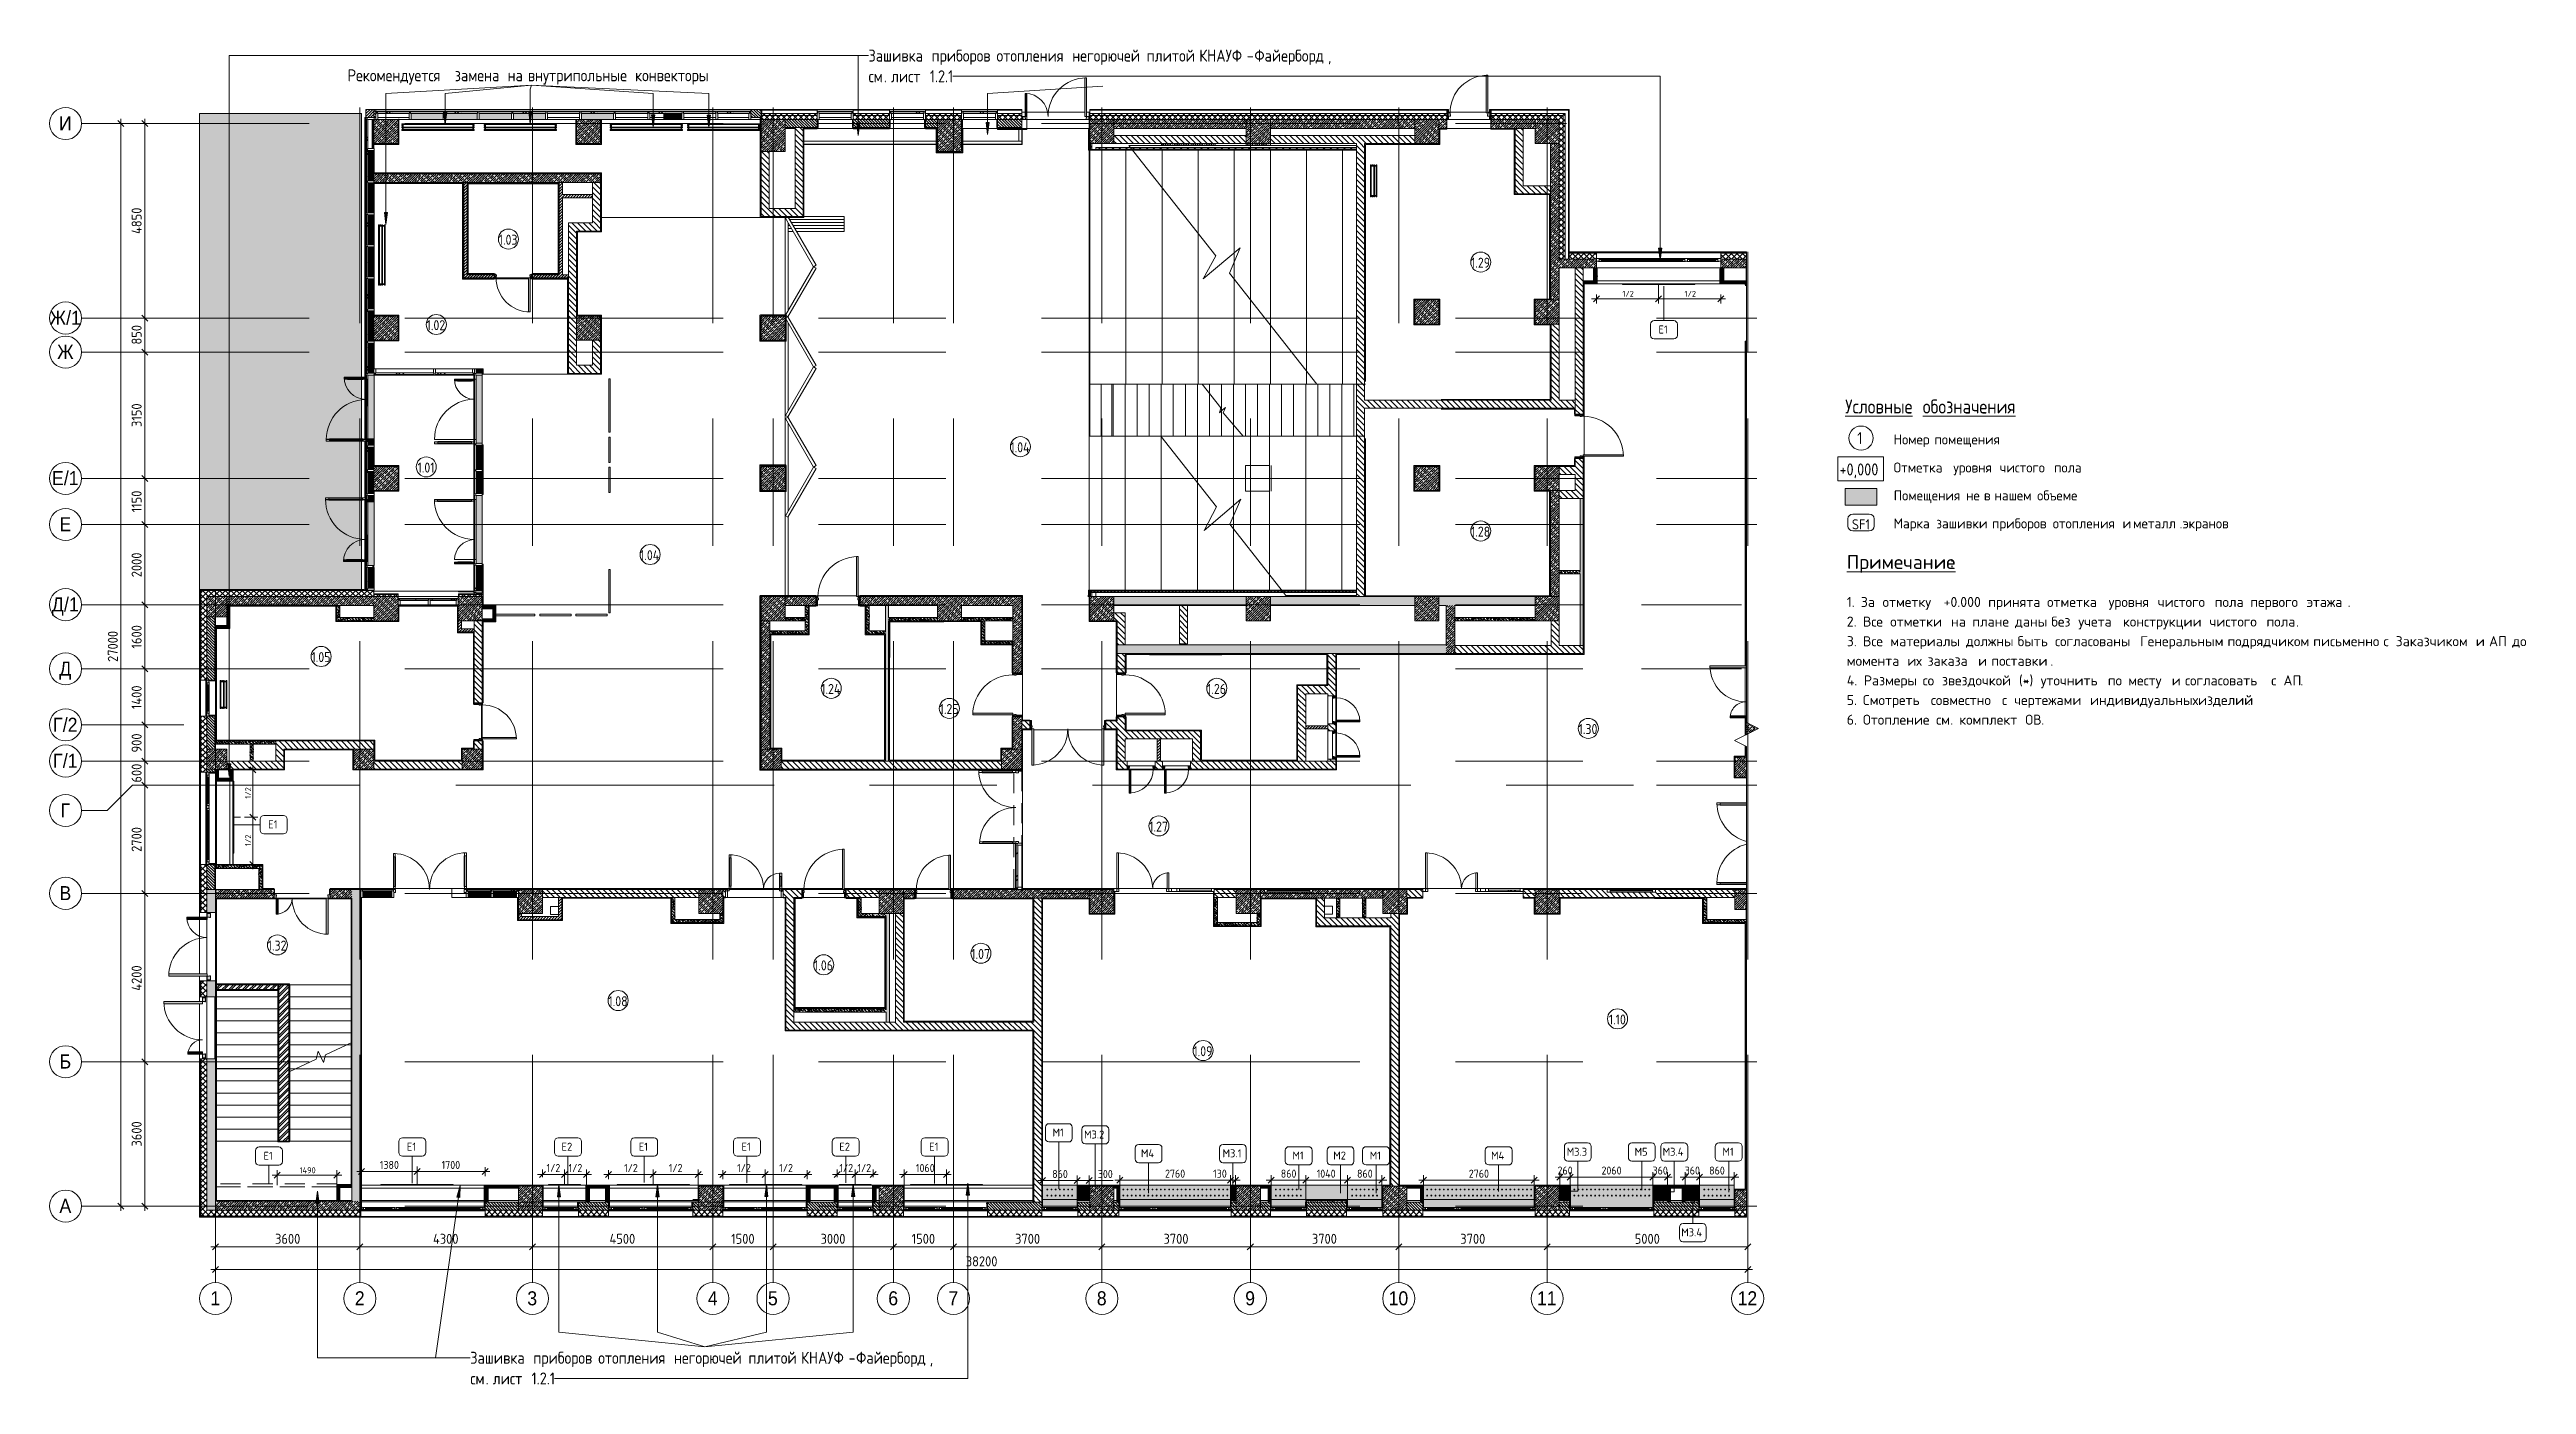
# Model space of a CAD drawing. Header units: millimetres. Extents: x -7229 to 193500, y -8553 to 29000.
# Drawn here: x 131744 to 193500, y -4450 to 28847 of the extents above; entities that cross this region are included whole.
import ezdxf

# ---------------------------------------------------------------- set-up
doc = ezdxf.new("R2010")
doc.units = ezdxf.units.MM
for name, pattern in [('200_ШТРИХ__ш1_п0_6_', [800, 500, -300]), ('ADSK_Штрих_ш2 п1', [300, 200, -100]), ('Осевая', [15875, 3175, -2381.25, 7937.5, -2381.25])]:
    doc.linetypes.add(name, pattern=pattern)
for name, color, linetype, lineweight in [('A-ANNO-DIMS', 7, 'Continuous', 9), ('A-ANNO-DIMS-100', 7, 'Continuous', 9), ('A-AREA-IDEN', 7, 'Continuous', 9), ('A-DETL-2', 7, 'Continuous', 9), ('A-DETL-3', 7, 'ADSK_Штрих_ш2 п1', 9), ('A-DETL-GENF', 7, 'Continuous', 9), ('A-DETL-MBND-1', 7, '200_ШТРИХ__ш1_п0_6_', 9), ('A-GLAZ-2', 7, 'Continuous', 9), ('A-GLAZ-CURT-2', 7, 'Continuous', 9), ('A-GLAZ-CWMG-3', 7, 'Continuous', 9), ('A-WALL-1', 7, 'Continuous', 9), ('A-WALL-4', 7, 'Continuous', 13), ('G-ANNO-TEXT', 7, 'Continuous', 9), ('I-WALL-5', 7, 'Continuous', 9), ('M-EQPM-2', 7, 'Continuous', 9), ('S-COLS-2', 7, 'Continuous', 9), ('S-STRS-2', 7, 'Continuous', 9), ('S-STRS-MBND-2', 7, 'Continuous', 9), ('Знаки', 7, 'Continuous', 9), ('Марки для знаков', 7, 'Continuous', 9), ('Оси', 7, 'Continuous', 9), ('Оси-1', 7, 'Continuous', 20), ('Оси-2', 7, 'Осевая', 9)]:
    doc.layers.add(name, color=color, linetype=linetype, lineweight=lineweight)
for name, color, linetype, lineweight, true_color in [('A-DETL-GENF-5', 7, 'Continuous', 9, 0xeeeeee), ('A-DETL-GENF-6', 7, 'Continuous', 9, 0xc0c0c0), ('A-DETL-GENF-7', 7, 'Continuous', 9, 0xaaaaaa), ('A-DETL-GENF-8', 7, 'Continuous', 9, 0xe2e2e2), ('A-DETL-GENF-9', 7, 'Continuous', 9, 0xf5f5f5), ('A-DOOR-4', 7, 'Continuous', 9, 0xaaaaaa), ('A-DOOR-5', 7, 'Continuous', 9, 0xe2e2e2), ('A-DOOR-FRAM-4', 7, 'Continuous', 9, 0xe2e2e2), ('A-DOOR-FRAM-5', 7, 'Continuous', 9, 0xaaaaaa), ('A-FLOR-3', 7, 'Continuous', 9, 0xaaaaaa), ('A-GLAZ-CWMG-4', 7, 'Continuous', 9, 0x383e42), ('G-ANNO-TEXT-1', 7, 'Continuous', 9, 0x3c3c3c), ('G-ANNO-TEXT-2', 7, 'Continuous', 9, 0x008000), ('I-WALL-1', 7, 'Continuous', 5, 0xe7e7e7), ('I-WALL-4', 7, 'Continuous', 9, 0xe7e7e7), ('I-WALL-6', 7, 'Continuous', 9, 0x787878), ('I-WALL-7', 9, 'Continuous', 9, 0x808080), ('I-WALL-8', 7, 'Continuous', 9, 0x3c3c3c), ('Знаки-1', 7, 'Continuous', 9, 0x787878), ('Знаки-2', 7, 'Continuous', 9, 0xd7cfbf)]:
    doc.layers.add(name, color=color, linetype=linetype, lineweight=lineweight, true_color=true_color)
doc.styles.add('Arial_1', font='arial.ttf', dxfattribs={"width": 0.9, "height": 350})
doc.styles.add('GOST Common', font='GOST_Common.ttf', dxfattribs={"width": 0.9, "height": 250})
doc.styles.add('GOST Common_1', font='GOST_Common.ttf', dxfattribs={"width": 0.9, "height": 300})
doc.styles.add('GOST Common_2', font='GOST_Common.ttf', dxfattribs={"height": 200})
doc.styles.add('GOST Common_3', font='GOST_Common.ttf', dxfattribs={"height": 250})
doc.styles.add('GOST Common_4', font='GOST_Common.ttf', dxfattribs={"width": 0.9, "height": 350})
doc.styles.add('ISOCPEUR_1', font='isocpeur.ttf', dxfattribs={"width": 0.9, "height": 250})
doc.styles.add('ISOCPEUR_2', font='isocpeur.ttf', dxfattribs={"width": 0.9, "height": 200})
doc.styles.add('ISOCPEUR_3', font='isocpeur.ttf', dxfattribs={"width": 0.9, "height": 150})
doc.styles.add('ISOCPEUR_4', font='isocpeur.ttf', dxfattribs={"height": 250})
doc.styles.add('ISOCPEUR_5', font='isocpeur.ttf', dxfattribs={"height": 350})
doc.dimstyles.new('ISO-1_5', dxfattribs={"dimscale": 304.8, "dimtxt": 149.397176, "dimasz": 0.492126, "dimexe": 0.393701, "dimexo": 0, "dimgap": 0, "dimtad": 1, "dimdec": 0, "dimrnd": 10, "dimzin": 0, "dimdsep": 46, "dimtxsty": 'ISOCPEUR_3', "dimblk1": 'OBLIQUE', "dimblk2": 'OBLIQUE', "dimsah": 1, "dimcen": 0.09, "dimdle": 0.393701, "dimazin": 0, "dimtfac": 1, "dimtdec": 4, "dimtix": 1, "dimtmove": 0, "dimatfit": 3, "dimfxl": 1, "dimtvp": 1, "dimtolj": 1, "dimtzin": 0, "dimarcsym": 2})
doc.dimstyles.new('ISO-2_0_0_9К_Средний_округл2_1', dxfattribs={"dimscale": 304.8, "dimtxt": 199.196235, "dimasz": 0.492126, "dimexe": 0.393701, "dimexo": 0, "dimgap": 0, "dimtad": 1, "dimdec": 0, "dimrnd": 10, "dimzin": 0, "dimdsep": 46, "dimtxsty": 'ISOCPEUR_2', "dimblk1": 'OBLIQUE', "dimblk2": 'OBLIQUE', "dimsah": 1, "dimcen": 0.09, "dimdle": 0.393701, "dimazin": 0, "dimtfac": 1, "dimtdec": 4, "dimtix": 1, "dimtmove": 0, "dimatfit": 3, "dimfxl": 1, "dimtvp": 1, "dimtolj": 1, "dimtzin": 0, "dimarcsym": 2})
doc.dimstyles.new('ISO-2_0_0_9К_Средний_округл2_2', dxfattribs={"dimscale": 304.8, "dimtxt": 199.196235, "dimasz": 0.492126, "dimexe": 0.393701, "dimexo": 0, "dimgap": 0, "dimtad": 1, "dimdec": 0, "dimrnd": 10, "dimzin": 0, "dimdsep": 46, "dimtxsty": 'ISOCPEUR_2', "dimblk1": 'OBLIQUE', "dimblk2": 'OBLIQUE', "dimsah": 1, "dimcen": 0.09, "dimdle": 0.393701, "dimazin": 0, "dimtfac": 1, "dimtdec": 4, "dimtix": 1, "dimtmove": 1, "dimatfit": 3, "dimfxl": 1, "dimtvp": 1, "dimtolj": 1, "dimtzin": 0, "dimarcsym": 2})
doc.dimstyles.new('ISO-2_5_0_9К_БОЛЬШОЙ', dxfattribs={"dimscale": 304.8, "dimtxt": 248.995294, "dimasz": 0.492126, "dimexe": 0.393701, "dimexo": 0.984252, "dimgap": 0, "dimtad": 1, "dimdec": 0, "dimrnd": 10, "dimzin": 0, "dimdsep": 46, "dimtxsty": 'ISOCPEUR_1', "dimblk1": 'OBLIQUE', "dimblk2": 'OBLIQUE', "dimsah": 1, "dimcen": 0.09, "dimdle": 0.393701, "dimazin": 0, "dimtfac": 1, "dimtdec": 4, "dimtix": 1, "dimtmove": 0, "dimatfit": 3, "dimfxl": 1, "dimtvp": 1, "dimtolj": 1, "dimtzin": 0, "dimarcsym": 2})
doc.dimstyles.new('ISO-2_5_0_9К_БОЛЬШОЙ_1', dxfattribs={"dimscale": 304.8, "dimtxt": 248.995294, "dimasz": 0.492126, "dimexe": 0.393701, "dimexo": 0.984252, "dimgap": 0, "dimtad": 1, "dimdec": 0, "dimrnd": 10, "dimzin": 0, "dimdsep": 46, "dimtxsty": 'ISOCPEUR_1', "dimblk1": 'OBLIQUE', "dimblk2": 'OBLIQUE', "dimsah": 1, "dimcen": 0.09, "dimdle": 0.393701, "dimazin": 0, "dimtfac": 1, "dimtdec": 4, "dimtix": 1, "dimtmove": 2, "dimatfit": 3, "dimfxl": 1, "dimtvp": 1, "dimtolj": 1, "dimtzin": 0, "dimarcsym": 2})
pattern_1 = [(45, (135772.895, 0), (-57.02463, 57.02463), []), (45, (135829.92, 0), (-57.02463, 57.02463), [100.806, -20.161, 3.353, -16.808])]
pattern_2 = [(45, (135772.9, 0), (-70.71068, 70.71068), []), (135, (135772.9, 0), (-70.71068, -70.71068), [])]
pattern_3 = [(135, (135772.9, 0), (-70.71068, -70.71068), [])]
pattern_4 = [(45, (135772.895, 0), (-35.35534, 35.35534), [])]
pattern_5 = [(135, (135772.895, 0), (-35.35534, -35.35534), [])]
pattern_6 = [(45, (135772.9, 0), (-85.5366, 85.5366), []), (45, (135829.92, 0), (-85.5366, 85.5366), [])]
pattern_7 = [(135, (1751.41, 174.685), (-14.14214, -14.14214), []), (225, (1751.41, 174.685), (14.14214, -14.14214), [])]
pattern_8 = [(45, (-371.384, 174.685), (-14.1421, 14.1421), []), (135, (-371.384, 174.685), (-14.1421, -14.1421), [])]
pattern_9 = [(135, (135772.9, 0), (-75.43415, -75.43415), [106.68, -17.78, 3.556, -17.78]), (135, (135772.9, 75.39), (-75.43415, -75.43415), []), (50, (135772.9, 0), (127.52922, -11.15758), [13.335, -146.685]), (355, (135772.9, 0), (-24.66966, 133.74002), [10.668, -117.348]), (100.451, (135783.52, -0.93), (102.85973, 122.58178), [11.333, -124.663]), (46.184, (135772.9, 35.56), (189.75516, -29.43036), [20.002, -220.027]), (96.636, (135788.7, 33.1), (166.1822, 173.1996), [17, -186.995]), (351.184, (135772.9, 35.56), (166.1839, 173.1976), [16.002, -176.022]), (21, (135790.68, 26.67), (106.13027, -71.58603), [13.335, -146.685]), (326, (135790.68, 26.67), (43.26188, 128.93175), [10.668, -117.348]), (71.451, (135799.52, 20.7), (149.39198, 57.34505), [11.333, -124.663]), (37.5, (135772.895, 0), (2.16223, 59.188357), [3.353, -112.573, 3.353, -115.773, -117.793]), (37.5, (135772.895, 0), (2.16223, 59.188357), [-235.052, 3.353, -114.44]), (7.5, (135772.895, 0), (46.77386, 70.12615), [3.353, -64.567, 3.353, -109.906, -44.894]), (7.5, (135772.895, 0), (46.77386, 70.12615), [-181.178, 3.353, -41.542]), (327.5, (135733.246, 0), (94.91367, -4.010093), [3.353, -41.097, 3.353, -135.331, -184.023]), (327.5, (135733.246, 0), (94.91367, -4.010093), [-183.134, 3.353, -180.67]), (317.5, (135715.47, 0), (103.69057, 17.79882), [3.353, -54.432, 3.353, -88.748, -130.683]), (317.5, (135715.47, 0), (103.69057, 17.79882), [-149.885, 3.353, -127.33])]
pattern_10 = [(135, (1751.41, 164.685), (-14.14214, -14.14214), []), (225, (1751.41, 164.685), (14.14214, -14.14214), [])]
pattern_11 = [(45, (-371.384, 164.685), (-14.1421, 14.1421), []), (135, (-371.384, 164.685), (-14.1421, -14.1421), [])]
pattern_12 = [(135, (1951.41, 164.685), (-14.14214, -14.14214), []), (225, (1951.41, 164.685), (14.14214, -14.14214), [])]
pattern_13 = [(45, (-171.384, 164.685), (-14.1421, 14.1421), []), (135, (-171.384, 164.685), (-14.1421, -14.1421), [])]
pattern_14 = [(0, (135772.895, 0), (121.92, 30.48), [10.058, -81.382, 10.058, -81.382, -487.68]), (0, (135772.895, 0), (121.92, 30.48), [-182.88, 10.058, -172.822, 10.058, -81.382, -213.36]), (0, (135772.895, 0), (121.92, 30.48), [-457.2, 10.058, -50.902, 10.058, -142.342]), (120, (135818.615, 15.24), (-87.356454, 90.345817), [10.058, -81.382, 10.058, -81.382, -487.68]), (120, (135818.615, 15.24), (-87.356454, 90.345817), [-182.88, 10.058, -172.822, 10.058, -81.382, -213.36]), (120, (135818.615, 15.24), (-87.356454, 90.345817), [-457.2, 10.058, -50.902, 10.058, -142.342]), (240, (135833.855, 76.2), (-34.563546, -120.825817), [10.058, -81.382, 10.058, -81.382, -487.68]), (240, (135833.855, 76.2), (-34.563546, -120.825817), [-182.88, 10.058, -172.822, 10.058, -81.382, -213.36]), (240, (135833.855, 76.2), (-34.563546, -120.825817), [-457.2, 10.058, -50.902, 10.058, -142.342])]
pattern_15 = [(45, (135772.9, 0), (-106.066, 106.066), []), (135, (135772.9, 0), (-106.066, -106.066), [])]
pattern_16 = [(0, (135772.9, 0), (406.4, 101.6), [33.528, -271.272, 33.528, -271.272, -1625.6]), (0, (135772.9, 0), (406.4, 101.6), [-609.6, 33.528, -576.072, 33.528, -271.272, -711.2]), (0, (135772.9, 0), (406.4, 101.6), [-1524, 33.528, -169.672, 33.528, -474.472]), (120, (135925.3, 50.8), (-291.18818, 301.15272), [33.528, -271.272, 33.528, -271.272, -1625.6]), (120, (135925.3, 50.8), (-291.18818, 301.15272), [-609.6, 33.528, -576.072, 33.528, -271.272, -711.2]), (120, (135925.3, 50.8), (-291.18818, 301.15272), [-1524, 33.528, -169.672, 33.528, -474.472]), (240, (135976.1, 254), (-115.21182, -402.75272), [33.528, -271.272, 33.528, -271.272, -1625.6]), (240, (135976.1, 254), (-115.21182, -402.75272), [-609.6, 33.528, -576.072, 33.528, -271.272, -711.2]), (240, (135976.1, 254), (-115.21182, -402.75272), [-1524, 33.528, -169.672, 33.528, -474.472])]
pattern_17 = [(135, (135772.9, 0), (-84.8528, -84.8528), []), (225, (135772.9, 0), (84.8528, -84.8528), [])]

msp = doc.modelspace()

# ---------------------------------------------------------------- texts
at = {"layer": 'A-AREA-IDEN', "char_height": 250, "attachment_point": 1, "style": 'GOST Common'}
for s, insert, width in [('1.03', (142943, 24227.1), 606.076), ('1.29', (167185, 23653.9), 606.076), ('1.02', (141145.4, 22096.6), 606.076), ('1.01', (140918.3, 18544.7), 548.354), ('1.04', (155699.8, 19049.7), 627.721), ('1.28', (167185, 16946.7), 606.076), ('1.04', (146466.9, 16359.6), 627.721), ('1.05', (138274.3, 13816.8), 606.076), ('1.24', (150984, 13022.5), 627.721), ('1.26', (160604.2, 13022.5), 606.076), ('1.25', (153936.2, 12522.5), 606.076), ('1.30', (169867.6, 12022.5), 606.076), ('1.27', (159161.6, 9589.7), 606.076), ('1.32', (137183.2, 6622), 606.076), ('1.07', (154724.4, 6412.9), 606.076), ('1.06', (150804.3, 6127), 606.076), ('1.08', (145678.3, 5234.5), 606.076), ('1.10', (170620.5, 4778.6), 548.354), ('1.09', (160262.7, 3987.3), 606.076)]:
    msp.add_mtext(s, dxfattribs=dict(at, insert=insert, width=width))
at = {"layer": 'G-ANNO-TEXT', "attachment_point": 1}
for s, insert, char_height, width, style in [('Зашивка', (152163.9, 28844.7), 300, 1789.367, 'GOST Common_1'), ('\\fGOST Common|b0|i0|c204|p34|;\\W.9; ', (153640.3, 28844.7), 300, 115.443, 'GOST Common_1'), ('приборов', (153735.5, 28844.7), 300, 1847.088, 'GOST Common_1'), ('\\fGOST Common|b0|i0|c204|p34|;\\W.9; ', (155259.5, 28844.7), 300, 115.443, 'GOST Common_1'), ('отопления', (155354.8, 28844.7), 300, 2171.771, 'GOST Common_1'), ('\\fGOST Common|b0|i0|c204|p34|;\\W.9; ', (157146.7, 28844.7), 300, 115.443, 'GOST Common_1'), ('негорючей', (157241.9, 28844.7), 300, 2135.695, 'GOST Common_1'), ('\\fGOST Common|b0|i0|c204|p34|;\\W.9; ', (159004, 28844.7), 300, 115.443, 'GOST Common_1'), ('плитой', (159099.3, 28844.7), 300, 1471.898, 'GOST Common_1'), ('\\fGOST Common|b0|i0|c204|p34|;\\W.9; ', (160313.7, 28844.7), 300, 115.443, 'GOST Common_1'), ('КНАУФ', (160409, 28844.7), 300, 1435.822, 'GOST Common_1'), ('\\fGOST Common|b0|i0|c204|p34|;\\W.9;-', (161593.7, 28844.7), 300, 230.886, 'GOST Common_1'), ('Файерборд', (161784.2, 28844.7), 300, 2222.278, 'GOST Common_1'), (', ', (163617.7, 28844.7), 300, 230.886, 'GOST Common_1'), ('Рекомендуется', (139174.7, 28353.7), 300, 3124.176, 'GOST Common_1'), ('\\fGOST Common|b0|i0|c204|p34|;\\W.9; ', (141752.4, 28353.7), 300, 115.443, 'GOST Common_1'), ('замена', (141847.6, 28353.7), 300, 1479.113, 'GOST Common_1'), ('\\fGOST Common|b0|i0|c204|p34|;\\W.9; ', (143068, 28353.7), 300, 115.443, 'GOST Common_1'), ('на', (143163.3, 28353.7), 300, 497.848, 'GOST Common_1'), ('\\fGOST Common|b0|i0|c204|p34|;\\W.9; ', (143574, 28353.7), 300, 115.443, 'GOST Common_1'), ('внутрипольные', (143669.3, 28353.7), 300, 3124.176, 'GOST Common_1'), ('\\fGOST Common|b0|i0|c204|p34|;\\W.9; ', (146247, 28353.7), 300, 115.443, 'GOST Common_1'), ('конвекторы', (146342.2, 28353.7), 300, 2424.303, 'GOST Common_1'), ('см', (152163.9, 28328.8), 300, 461.772, 'GOST Common_1'), ('. ', (152544.9, 28328.8), 300, 216.456, 'GOST Common_1'), ('лист', (152723.5, 28328.8), 300, 974.05, 'GOST Common_1'), (' 1.2.1', (153527.2, 28328.8), 300, 894.683, 'GOST Common_1'), ('\\LУсловные', (176514.5, 20117.7), 350, 2215.063, 'GOST Common_4'), ('\\L\\fGOST Common|b0|i0|c204|p34|;\\W.9;\\L ', (178342.2, 20117.7), 350, 129.873, 'GOST Common_4'), ('\\Lобозначения', (178449.3, 20117.7), 350, 3015.948, 'GOST Common_4'), ('\\fGOST Common|b0|i0|c204|p34|;\\W.9;1', (176814.5, 19303.4), 300, 173.165, 'GOST Common_1'), ('\\LПримечание', (176553.3, 16240.6), 350, 3110.548, 'ISOCPEUR_5'), ('\\L\\fISOCPEUR|b0|i0|c204|p34|;\\L:', (179119.7, 16240.6), 350, 128.27, 'ISOCPEUR_5'), ('1. ', (176553.3, 15192.7), 250, 424.894, 'ISOCPEUR_4'), ('За', (176903.8, 15192.7), 250, 472.996, 'ISOCPEUR_4'), ('\\fISOCPEUR|b0|i0|c204|p34|; ', (177294.1, 15192.7), 250, 184.388, 'ISOCPEUR_4'), ('отметку', (177446.2, 15192.7), 250, 1651.476, 'ISOCPEUR_4'), (' +0.000 ', (178808.8, 15192.7), 250, 1539.24, 'ISOCPEUR_4'), ('принята', (180078.8, 15192.7), 250, 1595.358, 'ISOCPEUR_4'), ('\\fISOCPEUR|b0|i0|c204|p34|; ', (181395.1, 15192.7), 250, 184.388, 'ISOCPEUR_4'), ('отметка', (181547.3, 15192.7), 250, 1675.527, 'ISOCPEUR_4'), ('\\fISOCPEUR|b0|i0|c204|p34|; ', (182929.7, 15192.7), 250, 184.388, 'ISOCPEUR_4'), ('уровня', (183081.9, 15192.7), 250, 1298.734, 'ISOCPEUR_4'), ('\\fISOCPEUR|b0|i0|c204|p34|; ', (184153.4, 15192.7), 250, 184.388, 'ISOCPEUR_4'), ('чистого', (184305.6, 15192.7), 250, 1539.24, 'ISOCPEUR_4'), ('\\fISOCPEUR|b0|i0|c204|p34|; ', (185575.6, 15192.7), 250, 184.388, 'ISOCPEUR_4'), ('пола', (185727.7, 15192.7), 250, 889.873, 'ISOCPEUR_4'), ('\\fISOCPEUR|b0|i0|c204|p34|; ', (186461.9, 15192.7), 250, 184.388, 'ISOCPEUR_4'), ('первого', (186614, 15192.7), 250, 1515.189, 'ISOCPEUR_4'), ('\\fISOCPEUR|b0|i0|c204|p34|; ', (187864.2, 15192.7), 250, 184.388, 'ISOCPEUR_4'), ('этажа', (188016.3, 15192.7), 250, 1242.616, 'ISOCPEUR_4'), ('\\fISOCPEUR|b0|i0|c204|p34|;.', (189041.6, 15192.7), 250, 88.186, 'ISOCPEUR_4'), ('2. ', (176553.3, 14703.2), 250, 489.029, 'ISOCPEUR_4'), ('3. ', (176553.3, 14213.7), 250, 489.029, 'ISOCPEUR_4'), ('Все', (176956.7, 14703.2), 250, 641.35, 'ISOCPEUR_4'), ('Все', (176956.7, 14213.7), 250, 641.35, 'ISOCPEUR_4'), ('\\fISOCPEUR|b0|i0|c204|p34|; ', (177485.9, 14703.2), 250, 184.388, 'ISOCPEUR_4'), ('\\fISOCPEUR|b0|i0|c204|p34|; ', (177485.9, 14213.7), 250, 184.388, 'ISOCPEUR_4'), ('отметки', (177638.1, 14703.2), 250, 1651.476, 'ISOCPEUR_4'), ('\\fISOCPEUR|b0|i0|c204|p34|; ', (179000.7, 14703.2), 250, 184.388, 'ISOCPEUR_4'), ('на', (179152.8, 14703.2), 250, 456.962, 'ISOCPEUR_4'), ('\\fISOCPEUR|b0|i0|c204|p34|; ', (179371.1, 14213.7), 250, 184.388, 'ISOCPEUR_4'), ('\\fISOCPEUR|b0|i0|c204|p34|; ', (179529.8, 14703.2), 250, 184.388, 'ISOCPEUR_4'), ('плане', (179682, 14703.2), 250, 1106.329, 'ISOCPEUR_4'), ('\\fISOCPEUR|b0|i0|c204|p34|; ', (180594.8, 14703.2), 250, 184.388, 'ISOCPEUR_4'), ('\\fISOCPEUR|b0|i0|c204|p34|; ', (180660.9, 14213.7), 250, 184.388, 'ISOCPEUR_4'), ('даны', (180746.9, 14703.2), 250, 913.924, 'ISOCPEUR_4'), ('быть', (180813.1, 14213.7), 250, 945.991, 'ISOCPEUR_4'), ('\\fISOCPEUR|b0|i0|c204|p34|; ', (181501, 14703.2), 250, 184.388, 'ISOCPEUR_4'), ('\\fISOCPEUR|b0|i0|c204|p34|; ', (181593.6, 14213.7), 250, 184.388, 'ISOCPEUR_4'), ('без', (181653.1, 14703.2), 250, 633.333, 'ISOCPEUR_4'), ('\\fISOCPEUR|b0|i0|c204|p34|; ', (182175.7, 14703.2), 250, 184.388, 'ISOCPEUR_4'), ('учета', (182327.8, 14703.2), 250, 1162.447, 'ISOCPEUR_4'), ('\\fISOCPEUR|b0|i0|c204|p34|; ', (183286.9, 14703.2), 250, 184.388, 'ISOCPEUR_4'), ('конструкции', (183439, 14703.2), 250, 2429.113, 'ISOCPEUR_4'), ('\\fISOCPEUR|b0|i0|c204|p34|; ', (183716.9, 14213.7), 250, 184.388, 'ISOCPEUR_4'), ('Генеральным', (183869, 14213.7), 250, 2453.164, 'ISOCPEUR_4'), ('\\fISOCPEUR|b0|i0|c204|p34|; ', (185443.3, 14703.2), 250, 184.388, 'ISOCPEUR_4'), ('чистого', (185595.4, 14703.2), 250, 1539.24, 'ISOCPEUR_4'), ('\\fISOCPEUR|b0|i0|c204|p34|; ', (185893.1, 14213.7), 250, 184.388, 'ISOCPEUR_4'), ('\\fISOCPEUR|b0|i0|c204|p34|; ', (186865.4, 14703.2), 250, 184.388, 'ISOCPEUR_4'), ('пола', (187017.5, 14703.2), 250, 889.873, 'ISOCPEUR_4'), ('\\fISOCPEUR|b0|i0|c204|p34|;.', (187751.7, 14703.2), 250, 88.186, 'ISOCPEUR_4'), ('\\fISOCPEUR|b0|i0|c204|p34|; ', (188029.6, 14213.7), 250, 184.388, 'ISOCPEUR_4'), ('\\fISOCPEUR|b0|i0|c204|p34|; ', (189782.4, 14213.7), 250, 184.388, 'ISOCPEUR_4'), ('\\fISOCPEUR|b0|i0|c204|p34|; ', (190086.7, 14213.7), 250, 184.388, 'ISOCPEUR_4'), ('Заказчиком', (190238.8, 14213.7), 250, 2236.708, 'ISOCPEUR_4'), ('\\fISOCPEUR|b0|i0|c204|p34|; ', (192084.3, 14213.7), 250, 184.388, 'ISOCPEUR_4'), ('\\fISOCPEUR|b0|i0|c204|p34|; ', (192415, 14213.7), 250, 184.388, 'ISOCPEUR_4'), ('АП', (192567.2, 14213.7), 250, 513.08, 'ISOCPEUR_4'), ('\\fISOCPEUR|b0|i0|c204|p34|; ', (192990.5, 14213.7), 250, 184.388, 'ISOCPEUR_4'), ('\\fISOCPEUR|b0|i0|c204|p34|; ', (193499.8, 14213.7), 250, 184.388, 'ISOCPEUR_4'), ('момента', (176553.3, 13724.3), 250, 1643.459, 'ISOCPEUR_4'), ('материалы', (177638.1, 14213.7), 250, 2100.421, 'ISOCPEUR_4'), ('\\fISOCPEUR|b0|i0|c204|p34|; ', (177909.2, 13724.3), 250, 184.388, 'ISOCPEUR_4'), ('их', (178061.4, 13724.3), 250, 432.911, 'ISOCPEUR_4'), ('\\fISOCPEUR|b0|i0|c204|p34|; ', (178418.6, 13724.3), 250, 184.388, 'ISOCPEUR_4'), ('заказа', (178570.7, 13724.3), 250, 1338.818, 'ISOCPEUR_4'), ('должны', (179523.2, 14213.7), 250, 1378.902, 'ISOCPEUR_4'), ('\\fISOCPEUR|b0|i0|c204|p34|; ', (179675.3, 13724.3), 250, 184.388, 'ISOCPEUR_4'), ('\\fISOCPEUR|b0|i0|c204|p34|;и', (179827.5, 13724.3), 250, 216.456, 'ISOCPEUR_4'), ('\\fISOCPEUR|b0|i0|c204|p34|; ', (180006.1, 13724.3), 250, 184.388, 'ISOCPEUR_4'), ('поставки', (180158.2, 13724.3), 250, 1779.746, 'ISOCPEUR_4'), ('согласованы', (181745.7, 14213.7), 250, 2389.029, 'ISOCPEUR_4'), ('подрядчиком', (186045.2, 14213.7), 250, 2405.062, 'ISOCPEUR_4'), ('письменно', (188181.7, 14213.7), 250, 1940.084, 'ISOCPEUR_4'), ('\\fISOCPEUR|b0|i0|c204|p34|;с', (189934.6, 14213.7), 250, 184.388, 'ISOCPEUR_4'), ('\\fISOCPEUR|b0|i0|c204|p34|;и', (192236.4, 14213.7), 250, 216.456, 'ISOCPEUR_4'), ('до', (193142.6, 14213.7), 250, 432.911, 'ISOCPEUR_4'), ('4. ', (176553.3, 13234.8), 250, 513.08, 'ISOCPEUR_4'), ('Размеры', (176976.6, 13234.8), 250, 1595.358, 'ISOCPEUR_4'), ('\\fISOCPEUR|b0|i0|c204|p34|; ', (178292.9, 13234.8), 250, 184.388, 'ISOCPEUR_4'), ('со', (178445, 13234.8), 250, 400.844, 'ISOCPEUR_4'), ('\\fISOCPEUR|b0|i0|c204|p34|; ', (178775.8, 13234.8), 250, 184.388, 'ISOCPEUR_4'), ('звездочкой', (178927.9, 13234.8), 250, 2132.489, 'ISOCPEUR_4'), (' (*) ', (180687.4, 13234.8), 250, 849.789, 'ISOCPEUR_4'), ('уточнить', (181388.5, 13234.8), 250, 1843.881, 'ISOCPEUR_4'), ('\\fISOCPEUR|b0|i0|c204|p34|;.', (181626.6, 13724.3), 250, 88.186, 'ISOCPEUR_4'), ('\\fISOCPEUR|b0|i0|c204|p34|; ', (182909.9, 13234.8), 250, 184.388, 'ISOCPEUR_4'), ('по', (183062, 13234.8), 250, 432.911, 'ISOCPEUR_4'), ('\\fISOCPEUR|b0|i0|c204|p34|; ', (183419.2, 13234.8), 250, 184.388, 'ISOCPEUR_4'), ('месту', (183571.3, 13234.8), 250, 1130.379, 'ISOCPEUR_4'), ('\\fISOCPEUR|b0|i0|c204|p34|; ', (184504, 13234.8), 250, 184.388, 'ISOCPEUR_4'), ('\\fISOCPEUR|b0|i0|c204|p34|;и', (184656.1, 13234.8), 250, 216.456, 'ISOCPEUR_4'), ('\\fISOCPEUR|b0|i0|c204|p34|; ', (184834.7, 13234.8), 250, 184.388, 'ISOCPEUR_4'), ('согласовать', (184986.9, 13234.8), 250, 2421.096, 'ISOCPEUR_4'), ('\\fISOCPEUR|b0|i0|c204|p34|; ', (186984.5, 13234.8), 250, 184.388, 'ISOCPEUR_4'), ('\\fISOCPEUR|b0|i0|c204|p34|;с', (187136.6, 13234.8), 250, 184.388, 'ISOCPEUR_4'), ('\\fISOCPEUR|b0|i0|c204|p34|; ', (187288.7, 13234.8), 250, 184.388, 'ISOCPEUR_4'), ('АП', (187440.9, 13234.8), 250, 513.08, 'ISOCPEUR_4'), ('\\fISOCPEUR|b0|i0|c204|p34|;.', (187864.2, 13234.8), 250, 88.186, 'ISOCPEUR_4'), ('5. ', (176553.3, 12745.3), 250, 489.029, 'ISOCPEUR_4'), ('Смотреть', (176956.7, 12745.3), 250, 1867.932, 'ISOCPEUR_4'), ('\\fISOCPEUR|b0|i0|c204|p34|; ', (178497.9, 12745.3), 250, 184.388, 'ISOCPEUR_4'), ('совместно', (178650.1, 12745.3), 250, 1964.134, 'ISOCPEUR_4'), ('\\fISOCPEUR|b0|i0|c204|p34|; ', (180270.7, 12745.3), 250, 184.388, 'ISOCPEUR_4'), ('\\fISOCPEUR|b0|i0|c204|p34|;с', (180422.8, 12745.3), 250, 184.388, 'ISOCPEUR_4'), ('\\fISOCPEUR|b0|i0|c204|p34|; ', (180574.9, 12745.3), 250, 184.388, 'ISOCPEUR_4'), ('чертежами', (180727.1, 12745.3), 250, 2108.438, 'ISOCPEUR_4'), ('\\fISOCPEUR|b0|i0|c204|p34|; ', (182466.7, 12745.3), 250, 184.388, 'ISOCPEUR_4'), ('индивидуальных', (182618.8, 12745.3), 250, 3078.48, 'ISOCPEUR_4'), ('\\fISOCPEUR|b0|i0|c204|p34|; ', (185158.8, 12745.3), 250, 184.388, 'ISOCPEUR_4'), ('изделий', (185311, 12745.3), 250, 1499.156, 'ISOCPEUR_4'), ('\\fISOCPEUR|b0|i0|c204|p34|;.', (186547.9, 12745.3), 250, 88.186, 'ISOCPEUR_4'), ('6. ', (176553.3, 12255.8), 250, 489.029, 'ISOCPEUR_4'), ('Отопление', (176956.7, 12255.8), 250, 2028.269, 'ISOCPEUR_4'), ('\\fISOCPEUR|b0|i0|c204|p34|; ', (178630.2, 12255.8), 250, 184.388, 'ISOCPEUR_4'), ('см', (178782.4, 12255.8), 250, 424.894, 'ISOCPEUR_4'), ('. ', (179132.9, 12255.8), 250, 272.574, 'ISOCPEUR_4'), ('комплект', (179357.8, 12255.8), 250, 1811.814, 'ISOCPEUR_4'), ('\\fISOCPEUR|b0|i0|c204|p34|; ', (180852.7, 12255.8), 250, 184.388, 'ISOCPEUR_4'), ('ОВ', (181004.9, 12255.8), 250, 481.013, 'ISOCPEUR_4'), ('\\fISOCPEUR|b0|i0|c204|p34|;.', (181401.7, 12255.8), 250, 88.186, 'ISOCPEUR_4'), ('Зашивка', (142234.2, -3634), 300, 1789.367, 'GOST Common_1'), ('\\fGOST Common|b0|i0|c204|p34|;\\W.9; ', (143710.5, -3634), 300, 115.443, 'GOST Common_1'), ('приборов', (143805.8, -3634), 300, 1847.088, 'GOST Common_1'), ('\\fGOST Common|b0|i0|c204|p34|;\\W.9; ', (145329.8, -3634), 300, 115.443, 'GOST Common_1'), ('\\fGOST Common|b0|i0|c204|p34|;\\W.9; ', (147216.9, -3634), 300, 115.443, 'GOST Common_1'), ('негорючей', (147312.2, -3634), 300, 2135.695, 'GOST Common_1'), ('\\fGOST Common|b0|i0|c204|p34|;\\W.9; ', (149074.3, -3634), 300, 115.443, 'GOST Common_1'), ('плитой', (149169.6, -3634), 300, 1471.898, 'GOST Common_1'), ('\\fGOST Common|b0|i0|c204|p34|;\\W.9; ', (150384, -3634), 300, 115.443, 'GOST Common_1'), ('КНАУФ', (150479.2, -3634), 300, 1435.822, 'GOST Common_1'), ('Файерборд', (151854.4, -3634), 300, 2222.278, 'GOST Common_1'), ('см', (142234.2, -4150), 300, 461.772, 'GOST Common_1'), ('лист', (142793.8, -4150), 300, 974.05, 'GOST Common_1'), (' 1.2.1', (143597.4, -4150), 300, 894.683, 'GOST Common_1'), ('отопления', (145425, -3634), 300, 2171.771, 'GOST Common_1'), ('\\fGOST Common|b0|i0|c204|p34|;\\W.9;-', (151663.9, -3634), 300, 230.886, 'GOST Common_1'), (', ', (153688, -3634), 300, 230.886, 'GOST Common_1'), ('. ', (142615.2, -4150), 300, 216.456, 'GOST Common_1')]:
    msp.add_mtext(s, dxfattribs=dict(at, insert=insert, char_height=char_height, width=width, style=style))
at = {"layer": 'G-ANNO-TEXT-1', "attachment_point": 1}
for s, insert, char_height, width, style in [('Номер', (177720.8, 19246.1), 250, 1130.379, 'GOST Common_3'), ('\\fGOST Common|b0|i0|c204|p34|; ', (178653.5, 19246.1), 250, 104.219, 'GOST Common_3'), ('помещения', (178739.5, 19246.1), 250, 2060.337, 'GOST Common_3'), ('Отметка', (177720.8, 18546.1), 250, 1699.578, 'GOST Common_3'), ('\\fGOST Common|b0|i0|c204|p34|; ', (179123.1, 18546.1), 250, 104.219, 'GOST Common_3'), ('\\fGOST Common|b0|i0|c204|p34|; ', (180280.7, 18546.1), 250, 104.219, 'GOST Common_3'), ('\\fGOST Common|b0|i0|c204|p34|; ', (181636.7, 18546.1), 250, 104.219, 'GOST Common_3'), ('+0,000', (176372.1, 18523.4), 300, 1269.873, 'GOST Common_1'), ('уровня', (179209.1, 18546.1), 250, 1298.734, 'GOST Common_3'), ('чистого', (180366.7, 18546.1), 250, 1539.24, 'GOST Common_3'), ('пола', (181722.7, 18546.1), 250, 889.873, 'GOST Common_3'), ('Помещения', (177723.2, 17849.1), 250, 2084.387, 'GOST Common_3'), ('\\fGOST Common|b0|i0|c204|p34|; ', (179443, 17849.1), 250, 104.219, 'GOST Common_3'), ('не', (179529, 17849.1), 250, 432.911, 'GOST Common_3'), ('\\fGOST Common|b0|i0|c204|p34|; ', (179886.2, 17849.1), 250, 104.219, 'GOST Common_3'), ('\\fGOST Common|b0|i0|c204|p34|;в', (179972.2, 17849.1), 250, 216.456, 'GOST Common_3'), ('\\fGOST Common|b0|i0|c204|p34|; ', (180150.8, 17849.1), 250, 104.219, 'GOST Common_3'), ('нашем', (180236.8, 17849.1), 250, 1186.497, 'GOST Common_3'), ('\\fGOST Common|b0|i0|c204|p34|; ', (181215.7, 17849.1), 250, 104.219, 'GOST Common_3'), ('объеме', (181301.7, 17849.1), 250, 1362.869, 'GOST Common_3'), ('Марка', (177720.8, 17151.9), 250, 1186.497, 'GOST Common_3'), ('\\fGOST Common|b0|i0|c204|p34|; ', (178699.8, 17151.9), 250, 104.219, 'GOST Common_3'), ('зашивки', (178785.8, 17151.9), 250, 1579.324, 'GOST Common_3'), ('\\fGOST Common|b0|i0|c204|p34|; ', (180088.9, 17151.9), 250, 104.219, 'GOST Common_3'), ('приборов', (180174.8, 17151.9), 250, 1731.645, 'GOST Common_3'), ('\\fGOST Common|b0|i0|c204|p34|; ', (181603.6, 17151.9), 250, 104.219, 'GOST Common_3'), ('отопления', (181689.6, 17151.9), 250, 2004.219, 'GOST Common_3'), ('\\fGOST Common|b0|i0|c204|p34|; ', (183343.2, 17151.9), 250, 104.219, 'GOST Common_3'), ('\\fGOST Common|b0|i0|c204|p34|;и', (183429.2, 17151.9), 250, 216.456, 'GOST Common_3'), ('\\fGOST Common|b0|i0|c204|p34|; ', (183607.8, 17151.9), 250, 104.219, 'GOST Common_3'), ('металл', (183693.8, 17151.9), 250, 1402.953, 'GOST Common_3'), ('\\fGOST Common|b0|i0|c204|p34|;.', (184851.4, 17151.9), 250, 88.186, 'GOST Common_3'), ('экранов', (184924.1, 17151.9), 250, 1539.24, 'GOST Common_3'), ('\\fGOST Common|b0|i0|c204|p34|; ', (186194.1, 17151.9), 250, 104.219, 'GOST Common_3')]:
    msp.add_mtext(s, dxfattribs=dict(at, insert=insert, char_height=char_height, width=width, style=style))
at = {"layer": 'G-ANNO-TEXT-2', "insert": (176681, 17129.2), "char_height": 250, "width": 548.354, "attachment_point": 1, "style": 'ISOCPEUR_1'}
msp.add_mtext('SF1', dxfattribs=at)
at = {"layer": 'Марки для знаков', "char_height": 200, "attachment_point": 1, "style": 'GOST Common_2'}
for s, insert, width in [('E1', (171857.2, 21962.9), 296.624), ('E1', (137194.2, 9619.7), 296.624), ('\\fGOST Common|b0|i0|c204|p34|;М', (156751.1, 1934), 224.472), ('\\fGOST Common|b0|i0|c204|p34|;1', (156936.3, 1934), 120.253), ('\\fGOST Common|b0|i0|c204|p34|;М', (157536.6, 1884.4), 224.472), ('3.2', (157721.8, 1884.4), 416.877), ('E1', (137077.7, 1352.9), 296.624), ('E1', (140651.2, 1580.2), 296.624), ('E2', (144510, 1580.2), 352.742), ('E1', (146433.1, 1580.2), 296.624), ('E1', (148996.1, 1580.2), 296.624), ('E2', (151434.8, 1580.2), 352.742), ('E1', (153674.7, 1580.2), 296.624), ('\\fGOST Common|b0|i0|c204|p34|;М', (158954.9, 1416), 224.472), ('\\fGOST Common|b0|i0|c204|p34|;4', (159140.1, 1416), 200.422), ('\\fGOST Common|b0|i0|c204|p34|;М', (160990.1, 1416), 224.472), ('3.1', (161175.3, 1416), 360.759), ('\\fGOST Common|b0|i0|c204|p34|;М', (162733.3, 1360.3), 224.472), ('\\fGOST Common|b0|i0|c204|p34|;1', (162918.5, 1360.3), 120.253), ('\\fGOST Common|b0|i0|c204|p34|;М', (163750.6, 1360.3), 224.472), ('\\fGOST Common|b0|i0|c204|p34|;2', (163935.8, 1360.3), 176.371), ('\\fGOST Common|b0|i0|c204|p34|;М', (164659.2, 1360.3), 224.472), ('\\fGOST Common|b0|i0|c204|p34|;1', (164844.4, 1360.3), 120.253), ('\\fGOST Common|b0|i0|c204|p34|;М', (167684.1, 1360.3), 224.472), ('\\fGOST Common|b0|i0|c204|p34|;4', (167869.3, 1360.3), 200.422), ('\\fGOST Common|b0|i0|c204|p34|;М', (169570.3, 1454.3), 224.472), ('3.3', (169755.5, 1454.3), 408.861), ('\\fGOST Common|b0|i0|c204|p34|;М', (171263, 1454.3), 224.472), ('\\fGOST Common|b0|i0|c204|p34|;5', (171448.2, 1454.3), 176.371), ('\\fGOST Common|b0|i0|c204|p34|;М', (171962.7, 1454.3), 224.472), ('3.4', (172147.9, 1454.3), 440.928), ('\\fGOST Common|b0|i0|c204|p34|;М', (173453.5, 1454.3), 224.472), ('\\fGOST Common|b0|i0|c204|p34|;1', (173638.7, 1454.3), 120.253), ('\\fGOST Common|b0|i0|c204|p34|;М', (172426, -555.4), 224.472), ('3.4', (172611.2, -555.4), 440.928)]:
    msp.add_mtext(s, dxfattribs=dict(at, insert=insert, width=width))
at = {"layer": 'Оси', "char_height": 350, "attachment_point": 1, "style": 'Arial_1'}
for s, insert, width in [('\\fArial|b0|i0|c204|p34|;\\W.9;И', (131979.7, 27181), 389.62), ('\\fArial|b0|i0|c204|p34|;\\W.9;Ж', (131747.5, 22331), 497.848), ('/1', (132158.2, 22331), 454.557), ('\\fArial|b0|i0|c204|p34|;\\W.9;Ж', (131935.1, 21481), 497.848), ('\\fArial|b0|i0|c204|p34|;\\W.9;Е', (131804.2, 18331), 360.759), ('/1', (132101.8, 18331), 454.557), ('\\fArial|b0|i0|c204|p34|;\\W.9;Е', (131991.4, 17181), 360.759), ('\\fArial|b0|i0|c204|p34|;\\W.9;Д', (131801, 15181), 367.975), ('/1', (132104.6, 15181), 454.557), ('\\fArial|b0|i0|c204|p34|;\\W.9;Д', (131988.7, 13581), 367.975), ('\\fArial|b0|i0|c204|p34|;\\W.9;Г', (131830.7, 12181), 295.823), ('/2', (132074.8, 12181), 454.557), ('\\fArial|b0|i0|c204|p34|;\\W.9;Г', (131830.7, 11281), 295.823), ('/1', (132074.8, 11281), 454.557), ('\\fArial|b0|i0|c204|p34|;\\W.9;Г', (132018.4, 10046), 295.823), ('\\fArial|b0|i0|c204|p34|;\\W.9;В', (131991.4, 7981), 360.759), ('\\fArial|b0|i0|c204|p34|;\\W.9;Б', (131994.5, 3781), 353.544), ('\\fArial|b0|i0|c204|p34|;\\W.9;А', (131991.4, 181), 360.759), ('\\fArial|b0|i0|c204|p34|;\\W.9;1', (135755.4, -2125.6), 303.038), ('\\fArial|b0|i0|c204|p34|;\\W.9;2', (139355.4, -2125.6), 303.038), ('\\fArial|b0|i0|c204|p34|;\\W.9;3', (143655.4, -2125.6), 303.038), ('\\fArial|b0|i0|c204|p34|;\\W.9;4', (148155.4, -2125.6), 303.038), ('\\fArial|b0|i0|c204|p34|;\\W.9;5', (149655.4, -2125.6), 303.038), ('\\fArial|b0|i0|c204|p34|;\\W.9;6', (152655.4, -2125.6), 303.038), ('\\fArial|b0|i0|c204|p34|;\\W.9;7', (154155.4, -2125.6), 303.038), ('\\fArial|b0|i0|c204|p34|;\\W.9;8', (157855.4, -2125.6), 303.038), ('\\fArial|b0|i0|c204|p34|;\\W.9;9', (161555.4, -2125.6), 303.038), ('10', (165130.3, -2125.6), 606.076), ('11', (168830.3, -2125.6), 606.076), ('12', (173830.3, -2125.6), 606.076)]:
    msp.add_mtext(s, dxfattribs=dict(at, insert=insert, width=width))

# ---------------------------------------------------------------- blocks, each defined once
blk = doc.blocks.new('BSC_Колонна _Прямоугольная - 600х600-23286269-План зашивки приборов отопления в осях 1-12')
at = {"layer": 'S-COLS-2'}
h = blk.add_hatch(dxfattribs=at)
h.set_pattern_fill('FP_115', color=256, style=0, pattern_type=2)
h.set_pattern_definition([(45, (-29509.74, -7600), (-57.02463, 57.02463), []), (45, (-29452.72, -7600), (-57.02463, 57.02463), [100.806, -20.161, 3.353, -16.808])])
h.paths.add_polyline_path([(100, -300), (300, -300), (300, 300), (-300, 300), (-300, -300), (-23, -300)])
for p, q in [((300, 300), (-300, 300)), ((-300, 300), (-300, -300)), ((300, -300), (300, 300)), ((-300, -300), (300, -300))]:
    blk.add_line(p, q, dxfattribs=at)
blk = doc.blocks.new('BSC_Колонна _Прямоугольная - 600х600-V130-План зашивки приборов отопления в осях 1-12')
at = {"layer": 'S-COLS-2'}
h = blk.add_hatch(dxfattribs=at)
h.set_pattern_fill('FP_116', color=256, style=0, pattern_type=2)
h.set_pattern_definition([(45, (-25860, -200), (-57.02463, 57.02463), []), (45, (-25802.975, -200), (-57.02463, 57.02463), [100.806, -20.161, 3.353, -16.808])])
h.paths.add_polyline_path([(300, -300), (300, 300), (-300, 300), (-300, -300)])
for p, q in [((300, 300), (-300, 300)), ((-300, 300), (-300, -300)), ((300, -300), (300, 300)), ((-300, -300), (300, -300))]:
    blk.add_line(p, q, dxfattribs=at)
blk = doc.blocks.new('BSC_Колонна _Прямоугольная - 600х600-V131-План зашивки приборов отопления в осях 1-12')
at = {"layer": 'S-COLS-2'}
h = blk.add_hatch(dxfattribs=at)
h.set_pattern_fill('FP_117', color=256, style=0, pattern_type=2)
h.set_pattern_definition([(45, (-29509.74, -200), (-57.02463, 57.02463), []), (45, (-29452.72, -200), (-57.02463, 57.02463), [100.806, -20.161, 3.353, -16.808])])
h.paths.add_polyline_path([(300, -300), (300, 300), (-300, 300), (-300, -300)])
for p, q in [((300, 300), (-300, 300)), ((-300, 300), (-300, -300)), ((300, -300), (300, 300)), ((-300, -300), (300, -300))]:
    blk.add_line(p, q, dxfattribs=at)
blk = doc.blocks.new('BSC_Колонна _Прямоугольная - 600х800-24078684-План зашивки приборов отопления в осях 1-12')
at = {"layer": 'S-COLS-2'}
h = blk.add_hatch(dxfattribs=at)
h.set_pattern_fill('FP_118', color=256, style=0, pattern_type=2)
h.set_pattern_definition([(45, (-14010, -26700), (-57.02463, 57.02463), []), (45, (-13952.975, -26700), (-57.02463, 57.02463), [100.806, -20.161, 3.353, -16.808])])
h.paths.add_polyline_path([(273, -400), (300, -400), (300, 400), (-300, 400), (-300, -400)])
for p, q in [((300, 400), (-300, 400)), ((-300, 400), (-300, -400)), ((300, -400), (300, 400)), ((-300, -400), (300, -400))]:
    blk.add_line(p, q, dxfattribs=at)
blk = doc.blocks.new('BSC_Колонна _Прямоугольная - 600х600-V132-План зашивки приборов отопления в осях 1-12')
at = {"layer": 'S-COLS-2'}
h = blk.add_hatch(dxfattribs=at)
h.set_pattern_fill('FP_120', color=256, style=0, pattern_type=2)
h.set_pattern_definition([(45, (-14010, -14900), (-57.02463, 57.02463), []), (45, (-13952.975, -14900), (-57.02463, 57.02463), [100.806, -20.161, 3.353, -16.808])])
h.paths.add_polyline_path([(-300, -300), (300, -300), (300, 300), (-300, 300), (-300, 76)])
for p, q in [((300, 300), (-300, 300)), ((-300, 300), (-300, -300)), ((300, -300), (300, 300)), ((-300, -300), (300, -300))]:
    blk.add_line(p, q, dxfattribs=at)
blk = doc.blocks.new('BSC_Колонна _Прямоугольная - 600х600-23295697-План зашивки приборов отопления в осях 1-12')
at = {"layer": 'S-COLS-2'}
h = blk.add_hatch(dxfattribs=at)
h.set_pattern_fill('FP_121', color=256, style=0, pattern_type=2)
h.set_pattern_definition([(45, (-14010, -18150), (-57.02463, 57.02463), []), (45, (-13952.975, -18150), (-57.02463, 57.02463), [100.806, -20.161, 3.353, -16.808])])
h.paths.add_polyline_path([(-300, -300), (300, -300), (300, 300), (-300, 300), (-300, 281)])
for p, q in [((300, 300), (-300, 300)), ((-300, 300), (-300, -300)), ((300, -300), (300, 300)), ((-300, -300), (300, -300))]:
    blk.add_line(p, q, dxfattribs=at)
blk = doc.blocks.new('BSC_Колонна _Прямоугольная - 600х600-V133-План зашивки приборов отопления в осях 1-12')
at = {"layer": 'S-COLS-2'}
h = blk.add_hatch(dxfattribs=at)
h.set_pattern_fill('FP_122', color=256, style=0, pattern_type=2)
h.set_pattern_definition([(45, (-14010, -21900), (-57.02463, 57.02463), []), (45, (-13952.975, -21900), (-57.02463, 57.02463), [100.806, -20.161, 3.353, -16.808])])
h.paths.add_polyline_path([(206, -300), (300, -300), (300, 300), (-300, 300), (-300, -300), (-225, -300)])
for p, q in [((300, 300), (-300, 300)), ((-300, 300), (-300, -300)), ((300, -300), (300, 300)), ((-300, -300), (300, -300))]:
    blk.add_line(p, q, dxfattribs=at)
blk = doc.blocks.new('BSC_Колонна _Прямоугольная - 600х600-V134-План зашивки приборов отопления в осях 1-12')
at = {"layer": 'S-COLS-2'}
h = blk.add_hatch(dxfattribs=at)
h.set_pattern_fill('FP_123', color=256, style=0, pattern_type=2)
h.set_pattern_definition([(45, (-25860, -7600), (-57.02463, 57.02463), []), (45, (-25802.975, -7600), (-57.02463, 57.02463), [100.806, -20.161, 3.353, -16.808])])
h.paths.add_polyline_path([(300, -300), (300, 300), (-300, 300), (-300, -300), (-111, -300)])
for p, q in [((300, 300), (-300, 300)), ((-300, 300), (-300, -300)), ((300, -300), (300, 300)), ((-300, -300), (300, -300))]:
    blk.add_line(p, q, dxfattribs=at)
blk = doc.blocks.new('BSC_Колонна _Прямоугольная - 600х600-V135-План зашивки приборов отопления в осях 1-12')
at = {"layer": 'S-COLS-2'}
h = blk.add_hatch(dxfattribs=at)
h.set_pattern_fill('FP_124', color=256, style=0, pattern_type=2)
h.set_pattern_definition([(45, (-26110, -26800), (-57.02463, 57.02463), []), (45, (-26052.975, -26800), (-57.02463, 57.02463), [100.806, -20.161, 3.353, -16.808])])
h.paths.add_polyline_path([(-300, -300), (300, -300), (300, 300), (-300, 300), (-300, -100)])
for p, q in [((300, 300), (-300, 300)), ((-300, 300), (-300, -300)), ((300, -300), (300, 300)), ((-300, -300), (300, -300))]:
    blk.add_line(p, q, dxfattribs=at)
blk = doc.blocks.new('BSC_Колонна _Прямоугольная - 600х600-V136-План зашивки приборов отопления в осях 1-12')
at = {"layer": 'S-COLS-2'}
h = blk.add_hatch(dxfattribs=at)
h.set_pattern_fill('FP_125', color=256, style=0, pattern_type=2)
h.set_pattern_definition([(45, (-26110, -14900), (-57.02463, 57.02463), []), (45, (-26052.975, -14900), (-57.02463, 57.02463), [100.806, -20.161, 3.353, -16.808])])
h.paths.add_polyline_path([(300, -300), (300, 300), (-300, 300), (-300, -300)])
for p, q in [((-300, 300), (-300, -300)), ((300, -300), (300, 300)), ((-300, -300), (300, -300))]:
    blk.add_line(p, q, dxfattribs=at)
blk = doc.blocks.new('120_Окно_СКБ_1Ст - 120_Окно_СКБ_1Ст 900х2500_h_-22445987-План зашивки приборов отопления в осях 1-12')
at = {"layer": 'A-GLAZ-2'}
for p, q in [((-450, -127), (-450, -57)), ((-450, -57), (-380, -57)), ((450, -57), (-450, -57)), ((-380, -127), (-450, -127)), ((-430, -127), (-400, -127)), ((-380, -127), (-400, -127)), ((-400, -127), (-400, -137)), ((-400, -137), (400, -137)), ((400, -137), (-400, -137)), ((-380, -57), (-380, -127)), ((380, -87), (-380, -87)), ((-380, -87), (-380, -127)), ((-330, -137), (-330, -87)), ((-330, -107), (330, -107)), ((330, -117), (-330, -117)), ((330, -137), (330, -87)), ((380, -127), (380, -57)), ((380, -57), (450, -57)), ((380, -127), (380, -87)), ((450, -127), (380, -127)), ((400, -127), (380, -127)), ((400, -127), (430, -127)), ((400, -137), (400, -127)), ((450, -57), (450, -127))]:
    blk.add_line(p, q, dxfattribs=at)
blk = doc.blocks.new('120_Окно_СКБ_2Ст - 120_Окно_СКБ_2Ст 2100х2500 _мал створка справа_-22445857-План зашивки приборов отопления в осях 1-12')
at = {"layer": 'A-GLAZ-2'}
for p, q in [((-1050, -127), (-1050, -57)), ((-1050, -57), (-980, -57)), ((1050, -57), (-1050, -57)), ((-980, -127), (-1050, -127)), ((-1030, -127), (-1000, -127)), ((-980, -127), (-1000, -127)), ((-1000, -127), (-1000, -137)), ((-1000, -137), (170, -137)), ((170, -137), (-1000, -137)), ((-980, -57), (-980, -127)), ((150, -87), (-980, -87)), ((-980, -87), (-980, -127)), ((-930, -137), (-930, -87)), ((-930, -107), (100, -107)), ((100, -117), (-930, -117)), ((100, -137), (100, -87)), ((150, -127), (150, -57)), ((150, -57), (220, -57)), ((150, -127), (150, -87)), ((220, -127), (150, -127)), ((170, -127), (150, -127)), ((170, -127), (200, -127)), ((170, -137), (170, -127)), ((220, -127), (200, -127)), ((200, -127), (200, -137)), ((200, -137), (1000, -137)), ((1000, -137), (200, -137)), ((220, -57), (220, -127)), ((980, -87), (220, -87)), ((220, -87), (220, -127)), ((270, -137), (270, -87)), ((270, -107), (930, -107)), ((930, -117), (270, -117)), ((930, -137), (930, -87)), ((980, -127), (980, -57)), ((980, -57), (1050, -57)), ((980, -127), (980, -87)), ((1050, -127), (980, -127)), ((1000, -127), (980, -127)), ((1000, -127), (1030, -127)), ((1000, -137), (1000, -127)), ((1050, -57), (1050, -127))]:
    blk.add_line(p, q, dxfattribs=at)
blk = doc.blocks.new('120_Окно_СКБ_2Ст - 120_Окно_СКБ_2Ст 2100х2500 _мал створка справа_-V137-План зашивки приборов отопления в осях 1-12')
at = {"layer": 'A-GLAZ-2'}
for p, q in [((-1050, -127), (-1050, -57)), ((-1050, -57), (-980, -57)), ((1050, -57), (-1050, -57)), ((-980, -127), (-1050, -127)), ((-1030, -127), (-1000, -127)), ((-980, -127), (-1000, -127)), ((-1000, -127), (-1000, -137)), ((-1000, -137), (170, -137)), ((170, -137), (-1000, -137)), ((-980, -57), (-980, -127)), ((150, -87), (-980, -87)), ((-980, -87), (-980, -127)), ((-930, -137), (-930, -87)), ((-930, -107), (100, -107)), ((100, -117), (-930, -117)), ((100, -137), (100, -87)), ((150, -127), (150, -57)), ((150, -57), (220, -57)), ((150, -127), (150, -87)), ((220, -127), (150, -127)), ((170, -127), (150, -127)), ((170, -127), (200, -127)), ((170, -137), (170, -127)), ((220, -127), (200, -127)), ((200, -127), (200, -137)), ((200, -137), (1000, -137)), ((1000, -137), (200, -137)), ((220, -57), (220, -127)), ((980, -87), (220, -87)), ((220, -87), (220, -127)), ((270, -137), (270, -87)), ((270, -107), (930, -107)), ((930, -117), (270, -117)), ((930, -137), (930, -87)), ((980, -127), (980, -57)), ((980, -57), (1050, -57)), ((980, -127), (980, -87)), ((1050, -127), (980, -127)), ((1000, -127), (980, -127)), ((1000, -127), (1030, -127)), ((1000, -137), (1000, -127)), ((1050, -57), (1050, -127))]:
    blk.add_line(p, q, dxfattribs=at)
blk = doc.blocks.new('Системная панель - Стекло - 40мм-22856102-План зашивки приборов отопления в осях 1-12')
at = {"layer": 'A-GLAZ-CURT-2'}
h = blk.add_hatch(dxfattribs=at)
h.set_pattern_fill('FP_126', color=256, style=0, pattern_type=2)
h.set_pattern_definition([(45, (-17460.26, -27190), (-282.8427, 282.8427), [200, -600]), (45, (-17660.26, -27290), (-282.8427, 282.8427), [600, -200]), (45, (-17260.26, -27390), (-282.8427, 282.8427), [200, -600])])
h.paths.add_polyline_path([(400, -40), (410, -40), (410, 0), (-410, 0), (-410, -40), (388, -40)])
for p, q in [((410, 0), (-410, 0)), ((-410, 0), (-410, -40)), ((410, -40), (410, 0)), ((-410, -40), (410, -40))]:
    blk.add_line(p, q, dxfattribs=at)
blk = doc.blocks.new('Прямоугольный импост - Импост структурный с накладкой - 160мм Темный-33186088-План зашивки приборов отопления в осях 1-12')
at = {"layer": 'A-GLAZ-CWMG-3'}
for p, q in [((17760, 27307), (16960, 27307)), ((17760, 27150), (16960, 27150))]:
    blk.add_line(p, q, dxfattribs=at)
blk = doc.blocks.new('Прямоугольный импост - Импост структурный с накладкой - 190мм-22856094-План зашивки приборов отопления в осях 1-12')
at = {"layer": 'A-GLAZ-CWMG-3'}
for p, q in [((-50, 40), (-50, 190)), ((-50, 190), (0, 190)), ((-40, 40), (-50, 40)), ((-50, -17), (-50, 0)), ((-50, 0), (-40, 0)), ((-40, 0), (-40, 40)), ((-10, 40), (-10, 0)), ((0, 40), (-10, 40)), ((-10, 0), (0, 0)), ((0, 190), (0, 40)), ((0, 0), (0, -17)), ((0, -17), (-50, -17))]:
    blk.add_line(p, q, dxfattribs=at)
blk = doc.blocks.new('Системная панель - Стекло - 40мм-V138-План зашивки приборов отопления в осях 1-12')
at = {"layer": 'A-GLAZ-CURT-2'}
h = blk.add_hatch(dxfattribs=at)
h.set_pattern_fill('FP_127', color=256, style=0, pattern_type=2)
h.set_pattern_definition([(45, (-19260.26, -27188.3), (-282.8427, 282.8427), [200, -600]), (45, (-19460.26, -27288.3), (-282.8427, 282.8427), [600, -200]), (45, (-19060.26, -27388.3), (-282.8427, 282.8427), [200, -600])])
h.paths.add_polyline_path([(-67, -40), (410, -40), (410, 0), (-410, 0), (-410, -40), (-400, -40)])
for p, q in [((410, 0), (-410, 0)), ((-410, 0), (-410, -40)), ((410, -40), (410, 0)), ((-410, -40), (410, -40))]:
    blk.add_line(p, q, dxfattribs=at)
blk = doc.blocks.new('Системная панель - Стекло - 40мм-23999081-План зашивки приборов отопления в осях 1-12')
at = {"layer": 'A-GLAZ-CURT-2'}
h = blk.add_hatch(dxfattribs=at)
h.set_pattern_fill('FP_128', color=256, style=0, pattern_type=2)
h.set_pattern_definition([(135, (26637.62, -3971.1), (-282.843, -282.843), [200, -600]), (135, (26737.62, -4171.1), (-282.843, -282.843), [600, -200]), (135, (26837.62, -3771.1), (-282.843, -282.843), [200, -600])])
h.paths.add_polyline_path([(372, 15), (372, 40), (-373, 39), (-373, 0), (372, 0)])
for p, q in [((372, 40), (-373, 40)), ((-373, 40), (-373, 0)), ((-373, 0), (372, 0)), ((372, 0), (372, 40))]:
    blk.add_line(p, q, dxfattribs=at)
blk = doc.blocks.new('Системная панель - Стекло - 40мм-23998914-План зашивки приборов отопления в осях 1-12')
at = {"layer": 'A-GLAZ-CURT-2'}
h = blk.add_hatch(dxfattribs=at)
h.set_pattern_fill('FP_129', color=256, style=0, pattern_type=2)
h.set_pattern_definition([(135, (23450.12, -3971.1), (-282.843, -282.843), [200, -600]), (135, (23550.12, -4171.1), (-282.843, -282.843), [600, -200]), (135, (23650.12, -3771.1), (-282.843, -282.843), [200, -600])])
h.paths.add_polyline_path([(385, 0), (385, 40), (-385, 39), (-385, 0), (237, 0)])
for p, q in [((385, 40), (-385, 40)), ((-385, 40), (-385, 0)), ((-385, 0), (385, 0)), ((385, 0), (385, 40))]:
    blk.add_line(p, q, dxfattribs=at)
blk = doc.blocks.new('Системная панель - Стекло - 40мм-23998915-План зашивки приборов отопления в осях 1-12')
at = {"layer": 'A-GLAZ-CURT-2'}
h = blk.add_hatch(dxfattribs=at)
h.set_pattern_fill('FP_130', color=256, style=0, pattern_type=2)
h.set_pattern_definition([(135, (15566.62, -3971.1), (-282.843, -282.843), [200, -600]), (135, (15666.62, -4171.1), (-282.843, -282.843), [600, -200]), (135, (15766.62, -3771.1), (-282.843, -282.843), [200, -600])])
h.paths.add_polyline_path([(269, 39), (269, 40), (-269, 39), (-269, 0), (269, 0), (269, 15)])
for p, q in [((269, 40), (-269, 40)), ((-269, 40), (-269, 0)), ((-269, 0), (269, 0)), ((269, 0), (269, 40))]:
    blk.add_line(p, q, dxfattribs=at)
blk = doc.blocks.new('Прямоугольный импост - Импост структурный с накладкой - 160мм-22858573-План зашивки приборов отопления в осях 1-12')
at = {"layer": 'A-GLAZ-CWMG-3'}
for p, q in [((3854, 26375), (3854, 27100)), ((4011, 26375), (4011, 27100))]:
    blk.add_line(p, q, dxfattribs=at)
blk = doc.blocks.new('Прямоугольный импост - Импост структурный с накладкой - 190мм-23186010-План зашивки приборов отопления в осях 1-12')
at = {"layer": 'A-GLAZ-CWMG-4'}
for points in [[(3861, 23175), (3871, 23175), (3871, 23925), (3854, 23925), (3854, 23175)], [(3911, 23175), (4061, 23175), (4060, 23925), (3911, 23925), (3911, 23313)]]:
    blk.add_hatch(color=256, dxfattribs=at).paths.add_polyline_path(points)
at = {"layer": 'A-GLAZ-CWMG-3'}
for p, q in [((3854, 23175), (3854, 23925)), ((4061, 23175), (4061, 23925))]:
    blk.add_line(p, q, dxfattribs=at)
blk = doc.blocks.new('Прямоугольный импост - Импост структурный с накладкой - 190мм-22862231-План зашивки приборов отопления в осях 1-12')
at = {"layer": 'A-GLAZ-CWMG-3'}
for p, q in [((0, 17), (-50, 17)), ((-50, 17), (-50, 0)), ((-50, 0), (-40, 0)), ((-40, 0), (-40, -40)), ((-10, -40), (-10, 0)), ((-10, 0), (0, 0)), ((0, 11), (0, 17)), ((-40, -40), (-50, -40)), ((-50, -40), (-50, -190)), ((-50, -190), (0, -190)), ((0, -40), (-10, -40))]:
    blk.add_line(p, q, dxfattribs=at)
blk = doc.blocks.new('Прямоугольный импост - Импост структурный с накладкой - 190мм-22862219-План зашивки приборов отопления в осях 1-12')
at = {"layer": 'A-GLAZ-CWMG-3'}
for p, q in [((-25, 0), (-25, 17)), ((-25, 17), (25, 17)), ((-15, 0), (-25, 0)), ((-15, -40), (-15, 0)), ((25, 0), (15, 0)), ((15, 0), (15, -40)), ((25, 17), (25, 0)), ((-25, -190), (-25, -40)), ((-25, -40), (-15, -40)), ((25, -190), (-25, -190)), ((15, -40), (25, -40)), ((25, -40), (25, -190))]:
    blk.add_line(p, q, dxfattribs=at)
blk = doc.blocks.new('Прямоугольный импост - Импост структурный с накладкой - 190мм-23188488-План зашивки приборов отопления в осях 1-12')
at = {"layer": 'A-GLAZ-CWMG-3'}
for p, q in [((-50, 0), (-50, 17)), ((-50, 17), (0, 17)), ((-40, 0), (-50, 0)), ((-40, -40), (-40, 0)), ((0, 0), (-10, 0)), ((-10, 0), (-10, -40)), ((0, 17), (0, 0)), ((-50, -190), (-50, -40)), ((-50, -40), (-40, -40)), ((0, -190), (-50, -190)), ((-10, -40), (0, -40)), ((0, -40), (0, -190))]:
    blk.add_line(p, q, dxfattribs=at)
blk = doc.blocks.new('Прямоугольный импост - Импост структурный с накладкой - 160мм Темный-30756008-План зашивки приборов отопления в осях 1-12')
at = {"layer": 'A-GLAZ-CWMG-3'}
for p, q in [((-50, 0), (-50, 17)), ((-50, 17), (0, 17)), ((-40, 0), (-50, 0)), ((-40, -40), (-40, 0)), ((0, 0), (-10, 0)), ((-10, 0), (-10, -40)), ((0, 17), (0, 0)), ((-50, -140), (-50, -40)), ((-50, -40), (-40, -40)), ((0, -140), (-50, -140)), ((-10, -40), (0, -40)), ((0, -40), (0, -140))]:
    blk.add_line(p, q, dxfattribs=at)
blk = doc.blocks.new('Дверь_Витражная_остекление_ - ДВН_CОШ в витраже-31920700-План зашивки приборов отопления в осях 1-12')
at = {"layer": 'A-DETL-GENF-7'}
for p, q in [((-900, 60), (-855, 60)), ((-855, 60), (-855, -10)), ((900, 60), (855, 60)), ((855, 60), (855, -10)), ((-910, -930), (-910, -17)), ((-910, -17), (-910, -930)), ((-910, -90), (-865, -90)), ((-865, -10), (-900, -10)), ((-865, -10), (-900, -10)), ((-855, -10), (-900, -10)), ((-900, -850), (-900, -90)), ((-865, -930), (-865, -10)), ((-865, -930), (-865, -10)), ((-856, -850), (-856, -90)), ((855, -10), (900, -10)), ((856, -830), (856, -90)), ((865, -10), (900, -10)), ((865, -910), (865, -10)), ((865, -10), (865, -910)), ((900, -10), (865, -10)), ((910, -90), (865, -90)), ((900, -830), (900, -90)), ((910, -910), (910, -17)), ((910, -910), (910, -17)), ((-910, -850), (-865, -850)), ((-910, -930), (-865, -930)), ((-910, -930), (-865, -930)), ((910, -830), (865, -830)), ((910, -910), (865, -910)), ((865, -910), (910, -910))]:
    blk.add_line(p, q, dxfattribs=at)
at = {"layer": 'A-DOOR-4'}
for p, q in [((-910, -930), (-910, -17)), ((910, -910), (910, -17))]:
    blk.add_line(p, q, dxfattribs=at)
for centre, radius, start, end in [((-910, -10), 920, 270, 0), ((910, -10), 900, 180, 270)]:
    blk.add_arc(centre, radius, start, end, dxfattribs=at)
blk = doc.blocks.new('Прямоугольный импост - Импост структурный с накладкой - 160мм Темный-31915521-План зашивки приборов отопления в осях 1-12')
at = {"layer": 'A-GLAZ-CWMG-3'}
for p, q in [((-25, 17), (25, 17)), ((-15, 0), (-25, 0)), ((-15, -40), (-15, 0)), ((25, 0), (15, 0)), ((15, 0), (15, -40)), ((25, 17), (25, 0)), ((-25, -40), (-15, -40)), ((25, -140), (-25, -140)), ((15, -40), (25, -40)), ((25, -40), (25, -140))]:
    blk.add_line(p, q, dxfattribs=at)
blk = doc.blocks.new('Системная панель - Стекло - 40мм-31920837-План зашивки приборов отопления в осях 1-12')
at = {"layer": 'A-GLAZ-CURT-2'}
h = blk.add_hatch(dxfattribs=at)
h.set_pattern_fill('FP_133', color=256, style=0, pattern_type=2)
h.set_pattern_definition([(135, (8375, -20170.26), (-282.843, -282.843), [200, -600]), (135, (8475, -20370.26), (-282.843, -282.843), [600, -200]), (135, (8575, -19970.26), (-282.843, -282.843), [200, -600])])
h.paths.add_polyline_path([(535, 0), (535, 40), (-535, 40), (-535, 0), (483, 0)])
for p, q in [((535, 40), (-535, 40)), ((-535, 40), (-535, 0)), ((-535, 0), (535, 0)), ((535, 0), (535, 40))]:
    blk.add_line(p, q, dxfattribs=at)
blk = doc.blocks.new('Прямоугольный импост - Импост структурный с накладкой - 160мм Темный-31920697-План зашивки приборов отопления в осях 1-12')
at = {"layer": 'A-GLAZ-CWMG-3'}
for p, q in [((20053, 7950), (20053, 9000)), ((20210, 7950), (20210, 9000))]:
    blk.add_line(p, q, dxfattribs=at)
blk = doc.blocks.new('Прямоугольный импост - Импост структурный с накладкой - 160мм Темный-30755591-План зашивки приборов отопления в осях 1-12')
at = {"layer": 'A-GLAZ-CWMG-3'}
for p, q in [((-25, 0), (-25, 17)), ((-25, 17), (25, 17)), ((-15, 0), (-25, 0)), ((-15, -40), (-15, 0)), ((25, 0), (15, 0)), ((15, 0), (15, -40)), ((25, 17), (25, 0)), ((-25, -140), (-25, -40)), ((-25, -40), (-15, -40)), ((25, -140), (-25, -140)), ((15, -40), (25, -40)), ((25, -40), (25, -140))]:
    blk.add_line(p, q, dxfattribs=at)
blk = doc.blocks.new('Системная панель - Стекло - 40мм-V139-План зашивки приборов отопления в осях 1-12')
at = {"layer": 'A-GLAZ-CURT-2'}
h = blk.add_hatch(dxfattribs=at)
h.set_pattern_fill('FP_134', color=256, style=0, pattern_type=2)
h.set_pattern_definition([(135, (22650.12, -3971.1), (-282.843, -282.843), [200, -600]), (135, (22750.12, -4171.1), (-282.843, -282.843), [600, -200]), (135, (22850.12, -3771.1), (-282.843, -282.843), [200, -600])])
h.paths.add_polyline_path([(385, 39), (385, 40), (-385, 39), (-385, 0), (385, 0), (385, 15)])
for p, q in [((385, 40), (-385, 40)), ((-385, 40), (-385, 0)), ((-385, 0), (385, 0)), ((385, 0), (385, 40))]:
    blk.add_line(p, q, dxfattribs=at)
blk = doc.blocks.new('Системная панель - Стекло - 40мм-V140-План зашивки приборов отопления в осях 1-12')
at = {"layer": 'A-GLAZ-CURT-2'}
h = blk.add_hatch(dxfattribs=at)
h.set_pattern_fill('FP_135', color=256, style=0, pattern_type=2)
h.set_pattern_definition([(135, (24250.12, -3971.1), (-282.843, -282.843), [200, -600]), (135, (24350.12, -4171.1), (-282.843, -282.843), [600, -200]), (135, (24450.12, -3771.1), (-282.843, -282.843), [200, -600])])
h.paths.add_polyline_path([(385, 0), (385, 40), (-385, 39), (-385, 0), (-23, 0)])
for p, q in [((385, 40), (-385, 40)), ((-385, 40), (-385, 0)), ((-385, 0), (385, 0)), ((385, 0), (385, 40))]:
    blk.add_line(p, q, dxfattribs=at)
blk = doc.blocks.new('Прямоугольный импост - Импост структурный с накладкой - 190мм-23190188-План зашивки приборов отопления в осях 1-12')
at = {"layer": 'A-GLAZ-CWMG-4'}
for points in [[(3861, 15408), (3871, 15408), (3871, 15925), (3854, 15925), (3854, 15408)], [(4031, 15408), (4061, 15408), (4060, 15925), (3911, 15925), (3911, 15408), (4006, 15408)]]:
    blk.add_hatch(color=256, dxfattribs=at).paths.add_polyline_path(points)
at = {"layer": 'A-GLAZ-CWMG-3'}
for p, q in [((3854, 15925), (3861, 15925)), ((3854, 15408), (3854, 15925)), ((4031, 15925), (4061, 15925)), ((4061, 15408), (4061, 15925))]:
    blk.add_line(p, q, dxfattribs=at)
blk = doc.blocks.new('Системная панель - Стекло - 40мм-22856066-План зашивки приборов отопления в осях 1-12')
at = {"layer": 'A-GLAZ-CURT-2'}
h = blk.add_hatch(dxfattribs=at)
h.set_pattern_fill('FP_136', color=256, style=0, pattern_type=2)
h.set_pattern_definition([(45, (-4647.5, -27190), (-282.843, 282.843), [200, -600]), (45, (-4847.5, -27290), (-282.843, 282.843), [600, -200]), (45, (-4447.5, -27390), (-282.843, 282.843), [200, -600])])
h.paths.add_polyline_path([(-251, -40), (398, -40), (398, 0), (-398, 0), (-398, -40), (-388, -40)])
for p, q in [((398, 0), (-398, 0)), ((-398, 0), (-398, -40)), ((398, -40), (398, 0)), ((-398, -40), (398, -40))]:
    blk.add_line(p, q, dxfattribs=at)
blk = doc.blocks.new('Системная панель - Стекло - 40мм-22856067-План зашивки приборов отопления в осях 1-12')
at = {"layer": 'A-GLAZ-CURT-2'}
h = blk.add_hatch(dxfattribs=at)
h.set_pattern_fill('FP_137', color=256, style=0, pattern_type=2)
h.set_pattern_definition([(45, (-8885, -27190), (-282.8427, 282.8427), [200, -600]), (45, (-9085, -27290), (-282.8427, 282.8427), [600, -200]), (45, (-8685, -27390), (-282.8427, 282.8427), [200, -600])])
h.paths.add_polyline_path([(410, -40), (410, 0), (-410, 0), (-410, -40), (400, -40)])
for p, q in [((410, 0), (-410, 0)), ((-410, 0), (-410, -40)), ((410, -40), (410, 0)), ((-410, -40), (410, -40))]:
    blk.add_line(p, q, dxfattribs=at)
blk = doc.blocks.new('Системная панель - Стекло - 40мм-V141-План зашивки приборов отопления в осях 1-12')
at = {"layer": 'A-GLAZ-CURT-2'}
h = blk.add_hatch(dxfattribs=at)
h.set_pattern_fill('FP_138', color=256, style=0, pattern_type=2)
h.set_pattern_definition([(45, (-10585, -27190), (-282.8427, 282.8427), [200, -600]), (45, (-10785, -27290), (-282.8427, 282.8427), [600, -200]), (45, (-10385, -27390), (-282.8427, 282.8427), [200, -600])])
h.paths.add_polyline_path([(410, -40), (410, 0), (-410, 0), (-410, -40), (400, -40)])
for p, q in [((410, 0), (-410, 0)), ((-410, 0), (-410, -40)), ((410, -40), (410, 0)), ((-410, -40), (410, -40))]:
    blk.add_line(p, q, dxfattribs=at)
blk = doc.blocks.new('Системная панель - Стекло - 40мм-22856068-План зашивки приборов отопления в осях 1-12')
at = {"layer": 'A-GLAZ-CURT-2'}
h = blk.add_hatch(dxfattribs=at)
h.set_pattern_fill('FP_139', color=256, style=0, pattern_type=2)
h.set_pattern_definition([(45, (-11435.13, -27190), (-282.8427, 282.8427), [200, -600]), (45, (-11635.13, -27290), (-282.8427, 282.8427), [600, -200]), (45, (-11235.13, -27390), (-282.8427, 282.8427), [200, -600])])
h.paths.add_polyline_path([(360, -40), (410, -40), (410, 0), (-410, 0), (-410, -40), (-50, -40)])
for p, q in [((410, 0), (-410, 0)), ((-410, 0), (-410, -40)), ((410, -40), (410, 0)), ((-410, -40), (410, -40))]:
    blk.add_line(p, q, dxfattribs=at)
blk = doc.blocks.new('Системная панель - Стекло - 40мм-V142-План зашивки приборов отопления в осях 1-12')
at = {"layer": 'A-GLAZ-CURT-2'}
h = blk.add_hatch(dxfattribs=at)
h.set_pattern_fill('FP_140', color=256, style=0, pattern_type=2)
h.set_pattern_definition([(45, (-12285.26, -27190), (-282.8427, 282.8427), [200, -600]), (45, (-12485.26, -27290), (-282.8427, 282.8427), [600, -200]), (45, (-12085.26, -27390), (-282.8427, 282.8427), [200, -600])])
h.paths.add_polyline_path([(410, -40), (410, 0), (-410, 0), (-410, -40), (400, -40)])
for p, q in [((410, 0), (-410, 0)), ((-410, 0), (-410, -40)), ((410, -40), (410, 0)), ((-410, -40), (410, -40))]:
    blk.add_line(p, q, dxfattribs=at)
blk = doc.blocks.new('Системная панель - Стекло - 40мм-V143-План зашивки приборов отопления в осях 1-12')
at = {"layer": 'A-GLAZ-CURT-2'}
h = blk.add_hatch(dxfattribs=at)
h.set_pattern_fill('FP_141', color=256, style=0, pattern_type=2)
h.set_pattern_definition([(45, (-13122.76, -27190), (-282.8427, 282.8427), [200, -600]), (45, (-13322.76, -27290), (-282.8427, 282.8427), [600, -200]), (45, (-12922.76, -27390), (-282.8427, 282.8427), [200, -600])])
h.paths.add_polyline_path([(17, -40), (398, -40), (398, 0), (-398, 0), (-398, -40), (-387, -40)])
for p, q in [((398, 0), (-398, 0)), ((-398, 0), (-398, -40)), ((398, -40), (398, 0)), ((-398, -40), (398, -40))]:
    blk.add_line(p, q, dxfattribs=at)
blk = doc.blocks.new('Прямоугольный импост - Импост структурный с накладкой - 160мм-22794257-План зашивки приборов отопления в осях 1-12')
at = {"layer": 'A-GLAZ-CWMG-3'}
for p, q in [((4935, 27307), (4160, 27307)), ((4935, 27150), (4160, 27150))]:
    blk.add_line(p, q, dxfattribs=at)
blk = doc.blocks.new('Прямоугольный импост - Импост структурный с накладкой - 160мм-20149069-План зашивки приборов отопления в осях 1-12')
at = {"layer": 'A-GLAZ-CWMG-3'}
for p, q in [((9185, 27307), (8385, 27307)), ((9185, 27150), (8385, 27150))]:
    blk.add_line(p, q, dxfattribs=at)
blk = doc.blocks.new('Прямоугольный импост - Импост структурный с накладкой - 160мм-23251633-План зашивки приборов отопления в осях 1-12')
at = {"layer": 'A-GLAZ-CWMG-3'}
for p, q in [((11285, 27307), (10935, 27307)), ((11285, 27307), (11285, 27290)), ((11285, 27250), (11285, 27150)), ((11285, 27150), (10935, 27150))]:
    blk.add_line(p, q, dxfattribs=at)
blk = doc.blocks.new('Прямоугольный импост - Импост структурный с накладкой - 190мм-23251634-План зашивки приборов отопления в осях 1-12')
at = {"layer": 'A-GLAZ-CWMG-4'}
for points in [[(11695, 27290), (11735, 27290), (11735, 27307), (11285, 27307), (11285, 27290)], [(11695, 27100), (11735, 27100), (11735, 27250), (11285, 27250), (11285, 27100)]]:
    blk.add_hatch(color=256, dxfattribs=at).paths.add_polyline_path(points)
at = {"layer": 'A-GLAZ-CWMG-3'}
for p, q in [((11285, 27290), (11285, 27307)), ((11735, 27307), (11285, 27307)), ((11285, 27100), (11285, 27250)), ((11735, 27100), (11285, 27100))]:
    blk.add_line(p, q, dxfattribs=at)
blk = doc.blocks.new('Прямоугольный импост - Импост структурный с накладкой - 190мм-20153711-План зашивки приборов отопления в осях 1-12')
at = {"layer": 'A-GLAZ-CWMG-3'}
for p, q in [((-50, 40), (-50, 190)), ((-50, 190), (0, 190)), ((-40, 40), (-50, 40)), ((-50, -17), (-50, 0)), ((-50, 0), (-40, 0)), ((-40, 0), (-40, 40)), ((-10, 40), (-10, 0)), ((0, 40), (-10, 40)), ((-10, 0), (0, 0)), ((0, 190), (0, 40)), ((0, 0), (0, -17)), ((0, -17), (-50, -17))]:
    blk.add_line(p, q, dxfattribs=at)
blk = doc.blocks.new('Прямоугольный импост - Импост структурный с накладкой - 190мм-20153675-План зашивки приборов отопления в осях 1-12')
at = {"layer": 'A-GLAZ-CWMG-3'}
for p, q in [((-50, 190), (-50, 40)), ((-50, 40), (-40, 40)), ((-40, 0), (-50, 0)), ((-50, 0), (-50, -17)), ((-40, 40), (-40, 0)), ((-10, 0), (-10, 40)), ((-10, 40), (0, 40)), ((0, 0), (-10, 0)), ((0, 40), (0, 190)), ((0, -17), (0, 0)), ((-50, -17), (0, -17))]:
    blk.add_line(p, q, dxfattribs=at)
blk = doc.blocks.new('Прямоугольный импост - Импост структурный с накладкой - 190мм-20153693-План зашивки приборов отопления в осях 1-12')
at = {"layer": 'A-GLAZ-CWMG-3'}
for p, q in [((-25, 40), (-25, 190)), ((-25, 190), (25, 190)), ((-15, 40), (-25, 40)), ((-25, -17), (-25, 0)), ((-25, 0), (-15, 0)), ((-15, 0), (-15, 40)), ((15, 40), (15, 0)), ((25, 40), (15, 40)), ((15, 0), (25, 0)), ((25, 190), (25, 40)), ((25, 0), (25, -17)), ((25, -17), (-25, -17))]:
    blk.add_line(p, q, dxfattribs=at)
blk = doc.blocks.new('BSC_Колонна _Прямоугольная - 600х600-V144-План зашивки приборов отопления в осях 1-12')
at = {"layer": 'S-COLS-2'}
h = blk.add_hatch(dxfattribs=at)
h.set_pattern_fill('FP_142', color=256, style=0, pattern_type=2)
h.set_pattern_definition([(45, (-33310, -7600), (-57.02463, 57.02463), []), (45, (-33252.975, -7600), (-57.02463, 57.02463), [100.806, -20.161, 3.353, -16.808])])
h.paths.add_polyline_path([(-300, -300), (300, -300), (300, 300), (-300, 300), (-300, 80)])
for p, q in [((300, 300), (-300, 300)), ((-300, 300), (-300, -300)), ((300, -300), (300, 300)), ((-300, -300), (300, -300))]:
    blk.add_line(p, q, dxfattribs=at)
blk = doc.blocks.new('BSC_Колонна _Прямоугольная - 600х600-V145-План зашивки приборов отопления в осях 1-12')
at = {"layer": 'S-COLS-2'}
h = blk.add_hatch(dxfattribs=at)
h.set_pattern_fill('FP_143', color=256, style=0, pattern_type=2)
h.set_pattern_definition([(45, (-33310, -200), (-57.02463, 57.02463), []), (45, (-33252.975, -200), (-57.02463, 57.02463), [100.806, -20.161, 3.353, -16.808])])
h.paths.add_polyline_path([(300, -300), (300, 300), (-300, 300), (-300, -300), (-92, -300)])
for p, q in [((300, 300), (-300, 300)), ((-300, 300), (-300, -300)), ((300, -300), (300, 300)), ((-300, -300), (300, -300))]:
    blk.add_line(p, q, dxfattribs=at)
blk = doc.blocks.new('Системная панель - Стекло - 40мм-23189506-План зашивки приборов отопления в осях 1-12')
at = {"layer": 'A-GLAZ-CURT-2'}
h = blk.add_hatch(dxfattribs=at)
h.set_pattern_fill('FP_145', color=256, style=0, pattern_type=2)
h.set_pattern_definition([(45, (-4927.5, -20642), (-282.843, 282.843), [200, -600]), (45, (-5127.5, -20742), (-282.843, 282.843), [600, -200]), (45, (-4727.5, -20842), (-282.843, 282.843), [200, -600])])
h.paths.add_polyline_path([(141, 0), (728, 0), (728, 40), (-728, 40), (-728, 0), (-148, 0)])
for p, q in [((728, 40), (-728, 40)), ((-728, 40), (-728, 0)), ((-728, 0), (728, 0)), ((728, 0), (728, 40))]:
    blk.add_line(p, q, dxfattribs=at)
blk = doc.blocks.new('Прямоугольный импост - Импост структурный с накладкой - 160мм-19877844-План зашивки приборов отопления в осях 1-12')
at = {"layer": 'A-GLAZ-CWMG-3'}
for p, q in [((-50, 0), (-50, 17)), ((-50, 17), (0, 17)), ((-40, 0), (-50, 0)), ((-40, -40), (-40, 0)), ((0, 0), (-10, 0)), ((-10, 0), (-10, -40)), ((0, 7), (0, 0)), ((-50, -140), (-50, -40)), ((-50, -40), (-40, -40)), ((0, -140), (-50, -140)), ((-10, -40), (0, -40)), ((0, -40), (0, -140))]:
    blk.add_line(p, q, dxfattribs=at)
blk = doc.blocks.new('Прямоугольный импост - Импост структурный с накладкой - 190мм-24242608-План зашивки приборов отопления в осях 1-12')
at = {"layer": 'A-GLAZ-CWMG-4'}
for points in [[(6560, 20775), (6570, 20775), (6570, 20782), (6560, 20782)], [(6760, 20775), (6760, 20882), (6610, 20882), (6610, 20775), (6650, 20775)]]:
    blk.add_hatch(color=256, dxfattribs=at).paths.add_polyline_path(points)
at = {"layer": 'A-GLAZ-CWMG-3'}
for p in [(6610, 20882), (6760, 20775)]:
    blk.add_line(p, (6760, 20882), dxfattribs=at)
blk = doc.blocks.new('Прямоугольный импост - Импост структурный с накладкой - 190мм-31929454-План зашивки приборов отопления в осях 1-12')
at = {"layer": 'A-GLAZ-CWMG-3'}
for p, q in [((-50, 0), (-50, 17)), ((-50, 17), (0, 17)), ((-40, 0), (-50, 0)), ((-40, -40), (-40, 0)), ((0, 0), (-10, 0)), ((-10, 0), (-10, -40)), ((0, 17), (0, 0)), ((-50, -190), (-50, -40)), ((-50, -40), (-40, -40)), ((0, -190), (-50, -190)), ((-10, -40), (0, -40)), ((0, -40), (0, -190))]:
    blk.add_line(p, q, dxfattribs=at)
blk = doc.blocks.new('Системная панель - Стекло - 40мм-32257947-План зашивки приборов отопления в осях 1-12')
at = {"layer": 'A-GLAZ-CURT-2'}
h = blk.add_hatch(dxfattribs=at)
h.set_pattern_fill('FP_146', color=256, style=0, pattern_type=2)
h.set_pattern_definition([(135, (18575, -6670), (-282.843, -282.843), [200, -600]), (135, (18675, -6870), (-282.843, -282.843), [600, -200]), (135, (18775, -6470), (-282.843, -282.843), [200, -600])])
h.paths.add_polyline_path([(310, 40), (-310, 40), (-310, 0), (310, 0)])
for p, q in [((310, 40), (-310, 40)), ((-310, 40), (-310, 0)), ((-310, 0), (310, 0)), ((310, 0), (310, 40))]:
    blk.add_line(p, q, dxfattribs=at)
blk = doc.blocks.new('Системная панель - Стекло - 40мм-32473990-План зашивки приборов отопления в осях 1-12')
at = {"layer": 'A-GLAZ-CURT-2'}
h = blk.add_hatch(dxfattribs=at)
h.set_pattern_fill('FP_147', color=256, style=0, pattern_type=2)
h.set_pattern_definition([(135, (15560, -6670), (-282.843, -282.843), [200, -600]), (135, (15660, -6870), (-282.843, -282.843), [600, -200]), (135, (15760, -6470), (-282.843, -282.843), [200, -600])])
h.paths.add_polyline_path([(325, 40), (-325, 40), (-325, 0), (325, 0)])
for p, q in [((325, 40), (-325, 40)), ((-325, 40), (-325, 0)), ((-325, 0), (325, 0)), ((325, 0), (325, 40))]:
    blk.add_line(p, q, dxfattribs=at)
blk = doc.blocks.new('Прямоугольный импост - Импост структурный с накладкой - 190мм-32257948-План зашивки приборов отопления в осях 1-12')
at = {"layer": 'A-GLAZ-CWMG-4'}
for points in [[(6553, 18375), (6570, 18375), (6570, 18975), (6553, 18975), (6553, 18409)], [(6760, 18375), (6760, 18975), (6610, 18975), (6610, 18375)]]:
    blk.add_hatch(color=256, dxfattribs=at).paths.add_polyline_path(points)
at = {"layer": 'A-GLAZ-CWMG-3'}
for p, q in [((6553, 18375), (6553, 18975)), ((6760, 18375), (6760, 18975))]:
    blk.add_line(p, q, dxfattribs=at)
blk = doc.blocks.new('Прямоугольный импост - Импост структурный с накладкой - 190мм-32257698-План зашивки приборов отопления в осях 1-12')
at = {"layer": 'A-GLAZ-CWMG-4'}
for points in [[(6570, 16025), (6570, 17725), (6553, 17725), (6553, 16025), (6560, 16025)], [(6570, 16123), (6610, 16123), (6610, 17627), (6570, 17627), (6570, 16954)], [(6610, 16025), (6760, 16025), (6760, 17725), (6610, 17725), (6610, 16123)]]:
    blk.add_hatch(color=256, dxfattribs=at).paths.add_polyline_path(points)
at = {"layer": 'A-GLAZ-CWMG-3'}
for p, q in [((6553, 16025), (6553, 17725)), ((6570, 16123), (6570, 17627)), ((6610, 16123), (6610, 17627)), ((6760, 16025), (6760, 17725))]:
    blk.add_line(p, q, dxfattribs=at)
blk = doc.blocks.new('Прямоугольный импост - Импост структурный с накладкой - 190мм-32473988-План зашивки приборов отопления в осях 1-12')
at = {"layer": 'A-GLAZ-CWMG-4'}
for points in [[(6570, 15345), (6570, 15975), (6553, 15975), (6553, 15345)], [(6760, 15345), (6760, 15975), (6610, 15975), (6610, 15345)]]:
    blk.add_hatch(color=256, dxfattribs=at).paths.add_polyline_path(points)
at = {"layer": 'A-GLAZ-CWMG-3'}
for p, q in [((6553, 15345), (6553, 15975)), ((6760, 15345), (6760, 15975))]:
    blk.add_line(p, q, dxfattribs=at)
blk = doc.blocks.new('Прямоугольный импост - Импост структурный с накладкой - 190мм-22862222-План зашивки приборов отопления в осях 1-12')
at = {"layer": 'A-GLAZ-CWMG-3'}
for p, q in [((-25, 0), (-25, 17)), ((-25, 17), (25, 17)), ((25, 0), (15, 0)), ((15, 0), (15, -40)), ((25, 17), (25, 0)), ((-25, -190), (-25, -40)), ((25, -190), (-25, -190)), ((15, -40), (25, -40)), ((25, -40), (25, -190))]:
    blk.add_line(p, q, dxfattribs=at)
blk = doc.blocks.new('Прямоугольный импост - Импост структурный с накладкой - 190мм-V146-План зашивки приборов отопления в осях 1-12')
at = {"layer": 'A-GLAZ-CWMG-3'}
for p, q in [((-25, 0), (-25, 17)), ((-25, 17), (25, 17)), ((-15, 0), (-25, 0)), ((-15, -40), (-15, 0)), ((25, 17), (25, 0)), ((-25, -190), (-25, -40)), ((-25, -40), (-15, -40)), ((25, -190), (-25, -190)), ((25, -40), (25, -190))]:
    blk.add_line(p, q, dxfattribs=at)
blk = doc.blocks.new('Прямоугольный импост - Импост структурный с накладкой - 160мм-19877847-План зашивки приборов отопления в осях 1-12')
at = {"layer": 'A-GLAZ-CWMG-3'}
for p, q in [((0, 17), (-50, 17)), ((-50, 17), (-50, 0)), ((-50, 0), (-40, 0)), ((-40, 0), (-40, -40)), ((-10, -40), (-10, 0)), ((-10, 0), (0, 0)), ((0, 0), (0, 17)), ((-40, -40), (-50, -40)), ((-50, -40), (-50, -140)), ((-50, -140), (0, -140)), ((0, -40), (-10, -40)), ((0, -140), (0, -40))]:
    blk.add_line(p, q, dxfattribs=at)
blk = doc.blocks.new('120_Окно_СКБ_1Ст - 120_Окно_СКБ_1Ст 900х2500_h_-V147-План зашивки приборов отопления в осях 1-12')
at = {"layer": 'A-GLAZ-2'}
for p, q in [((-450, -127), (-450, -57)), ((-450, -57), (-380, -57)), ((450, -57), (-450, -57)), ((-380, -127), (-450, -127)), ((-430, -127), (-400, -127)), ((-380, -127), (-400, -127)), ((-400, -127), (-400, -137)), ((-400, -137), (400, -137)), ((400, -137), (-400, -137)), ((-380, -57), (-380, -127)), ((380, -87), (-380, -87)), ((-380, -87), (-380, -127)), ((-330, -137), (-330, -87)), ((-330, -107), (330, -107)), ((330, -117), (-330, -117)), ((330, -137), (330, -87)), ((380, -127), (380, -57)), ((380, -57), (450, -57)), ((380, -127), (380, -87)), ((450, -127), (380, -127)), ((400, -127), (380, -127)), ((400, -127), (430, -127)), ((400, -137), (400, -127)), ((450, -57), (450, -127))]:
    blk.add_line(p, q, dxfattribs=at)
blk = doc.blocks.new('120_Окно_СКБ_2Ст - 120_Окно_СКБ_2Ст 3100х2500 _мал_створка слева_-22446080-План зашивки приборов отопления в осях 1-12')
at = {"layer": 'A-GLAZ-2'}
for p, q in [((-1550, -127), (-1550, -57)), ((-1550, -57), (-1480, -57)), ((1550, -57), (-1550, -57)), ((-1480, -127), (-1550, -127)), ((-1530, -127), (-1500, -127)), ((-1480, -127), (-1500, -127)), ((-1500, -127), (-1500, -137)), ((-1500, -137), (670, -137)), ((670, -137), (-1500, -137)), ((-1480, -57), (-1480, -127)), ((650, -87), (-1480, -87)), ((-1480, -87), (-1480, -127)), ((-1430, -137), (-1430, -87)), ((-1430, -107), (600, -107)), ((600, -117), (-1430, -117)), ((600, -137), (600, -87)), ((650, -127), (650, -57)), ((650, -57), (720, -57)), ((650, -127), (650, -87)), ((720, -127), (650, -127)), ((670, -127), (650, -127)), ((670, -127), (700, -127)), ((670, -137), (670, -127)), ((720, -127), (700, -127)), ((700, -127), (700, -137)), ((700, -137), (1500, -137)), ((1500, -137), (700, -137)), ((720, -57), (720, -127)), ((1480, -87), (720, -87)), ((720, -87), (720, -127)), ((770, -137), (770, -87)), ((770, -107), (1430, -107)), ((1430, -117), (770, -117)), ((1430, -137), (1430, -87)), ((1480, -127), (1480, -57)), ((1480, -57), (1550, -57)), ((1480, -127), (1480, -87)), ((1550, -127), (1480, -127)), ((1500, -127), (1480, -127)), ((1500, -127), (1530, -127)), ((1500, -137), (1500, -127)), ((1550, -57), (1550, -127))]:
    blk.add_line(p, q, dxfattribs=at)
blk = doc.blocks.new('BSC_Колонна _Прямоугольная - 500х500-V148-План зашивки приборов отопления в осях 1-12')
at = {"layer": 'S-COLS-2'}
h = blk.add_hatch(dxfattribs=at)
h.set_pattern_fill('FP_148', color=256, style=0, pattern_type=2)
h.set_pattern_definition([(45, (-140, -14950), (-57.02463, 57.02463), []), (45, (-82.975, -14950), (-57.02463, 57.02463), [100.806, -20.161, 3.353, -16.808])])
h.paths.add_polyline_path([(-250, -250), (250, -250), (250, 250), (-250, 250), (-250, -116)])
for p, q in [((250, 250), (-250, 250)), ((-250, 250), (-250, -250)), ((250, -250), (250, 250)), ((-250, -250), (250, -250))]:
    blk.add_line(p, q, dxfattribs=at)
blk = doc.blocks.new('120_Окно_СКБ_2Ст - 120_Окно_СКБ_2Ст 2100х2500 _мал створка справа_-V149-План зашивки приборов отопления в осях 1-12')
at = {"layer": 'A-GLAZ-2'}
for p, q in [((-1050, -127), (-1050, -57)), ((-1050, -57), (-980, -57)), ((1050, -57), (-1050, -57)), ((-980, -127), (-1050, -127)), ((-1030, -127), (-1000, -127)), ((-980, -127), (-1000, -127)), ((-1000, -127), (-1000, -137)), ((-1000, -137), (170, -137)), ((170, -137), (-1000, -137)), ((-980, -57), (-980, -127)), ((150, -87), (-980, -87)), ((-980, -87), (-980, -127)), ((-930, -137), (-930, -87)), ((-930, -107), (100, -107)), ((100, -117), (-930, -117)), ((100, -137), (100, -87)), ((150, -127), (150, -57)), ((150, -57), (220, -57)), ((150, -127), (150, -87)), ((220, -127), (150, -127)), ((170, -127), (150, -127)), ((170, -127), (200, -127)), ((170, -137), (170, -127)), ((220, -127), (200, -127)), ((200, -127), (200, -137)), ((200, -137), (1000, -137)), ((1000, -137), (200, -137)), ((220, -57), (220, -127)), ((980, -87), (220, -87)), ((220, -87), (220, -127)), ((270, -137), (270, -87)), ((270, -107), (930, -107)), ((930, -117), (270, -117)), ((930, -137), (930, -87)), ((980, -127), (980, -57)), ((980, -57), (1050, -57)), ((980, -127), (980, -87)), ((1050, -127), (980, -127)), ((1000, -127), (980, -127)), ((1000, -127), (1030, -127)), ((1000, -137), (1000, -127)), ((1050, -57), (1050, -127))]:
    blk.add_line(p, q, dxfattribs=at)
blk = doc.blocks.new('120_Окно_СКБ_2Ст - 120_Окно_СКБ_2Ст 2300х2500 _мал створка справа_-22272277-План зашивки приборов отопления в осях 1-12')
at = {"layer": 'A-GLAZ-2'}
for p, q in [((-1150, -127), (-1150, -57)), ((-1150, -57), (-1080, -57)), ((1150, -57), (-1150, -57)), ((-1080, -127), (-1150, -127)), ((-1130, -127), (-1100, -127)), ((-1080, -127), (-1100, -127)), ((-1100, -127), (-1100, -137)), ((-1100, -137), (270, -137)), ((270, -137), (-1100, -137)), ((-1080, -57), (-1080, -127)), ((250, -87), (-1080, -87)), ((-1080, -87), (-1080, -127)), ((-1030, -137), (-1030, -87)), ((-1030, -107), (200, -107)), ((200, -117), (-1030, -117)), ((200, -137), (200, -87)), ((250, -127), (250, -57)), ((250, -57), (320, -57)), ((250, -127), (250, -87)), ((320, -127), (250, -127)), ((270, -127), (250, -127)), ((270, -127), (300, -127)), ((270, -137), (270, -127)), ((320, -127), (300, -127)), ((300, -127), (300, -137)), ((300, -137), (1100, -137)), ((1100, -137), (300, -137)), ((320, -57), (320, -127)), ((1080, -87), (320, -87)), ((320, -87), (320, -127)), ((370, -137), (370, -87)), ((370, -107), (1030, -107)), ((1030, -117), (370, -117)), ((1030, -137), (1030, -87)), ((1080, -127), (1080, -57)), ((1080, -57), (1150, -57)), ((1080, -127), (1080, -87)), ((1150, -127), (1080, -127)), ((1100, -127), (1080, -127)), ((1100, -127), (1130, -127)), ((1100, -137), (1100, -127)), ((1150, -57), (1150, -127))]:
    blk.add_line(p, q, dxfattribs=at)
blk = doc.blocks.new('110_Дверь_СКБ_2Ст - Д-1 Лестничная клетка EIS60-24280000-План зашивки приборов отопления в осях 1-12')
at = {"layer": 'A-DOOR-5'}
for points in [[(-587.5, 1010), (-637.5, 1010), (-637.5, 110), (-587.5, 110), (-587.5, 130)], [(612.5, 510), (612.5, 110), (662.5, 110), (662.5, 510)], [(697.5, 30), (697.5, -110), (712.5, -110), (712.5, 30)]]:
    blk.add_hatch(color=256, dxfattribs=at).paths.add_polyline_path(points)
h = blk.add_hatch(color=256, dxfattribs=at)
h.paths.add_polyline_path([(-687.5, 110), (-687.5, 30), (-627.5, 30), (-627.5, 60), (-637.5, 60), (-637.5, 110), (-668.9, 110)])
h.paths.add_polyline_path([(712.5, 110), (662.5, 110), (662.5, 60), (652.5, 60), (652.5, 30), (712.5, 30)])
at = {"layer": 'A-DOOR-FRAM-4'}
for points in [[(-672.5, 118), (-742.5, 118), (-742.5, 110), (-672.5, 110)], [(-683.4, 30), (-687.5, 30), (-687.5, -110), (-672.5, -110), (-672.5, 30)], [(720.5, 118), (697.5, 118), (697.5, 110), (767.5, 110), (767.5, 118), (737.5, 118)], [(-672.5, -110), (-742.5, -110), (-742.5, -118), (-672.5, -118)], [(697.5, -110), (697.5, -118), (767.5, -118), (767.5, -110), (712.5, -110)]]:
    blk.add_hatch(color=256, dxfattribs=at).paths.add_polyline_path(points)
at = {"layer": 'A-DOOR-4'}
for p, q in [((-637.5, 1010), (-637.5, 110)), ((-587.5, 1010), (-637.5, 1010)), ((-587.5, 110), (-587.5, 1010)), ((-637.5, 110), (-587.5, 110)), ((662.5, 510), (612.5, 510)), ((612.5, 510), (612.5, 110)), ((612.5, 110), (662.5, 110)), ((662.5, 110), (662.5, 510))]:
    blk.add_line(p, q, dxfattribs=at)
for centre, radius, start, end in [((-637.5, 110), 900, 0, 90), ((662.5, 110), 400, 90, 180)]:
    blk.add_arc(centre, radius, start, end, dxfattribs=at)
at = {"layer": 'A-DOOR-FRAM-5'}
for p, q in [((-672.5, 118), (-742.5, 118)), ((-742.5, 118), (-742.5, 110)), ((-742.5, 110), (-672.5, 110)), ((-637.5, 110), (-687.5, 110)), ((-687.5, 110), (-687.5, 30)), ((-687.5, 30), (-627.5, 30)), ((-672.5, 30), (-687.5, 30)), ((-687.5, 30), (-687.5, -110)), ((-672.5, 110), (-672.5, 118)), ((-672.5, -110), (-672.5, 30)), ((-637.5, 60), (-637.5, 110)), ((-627.5, 60), (-637.5, 60)), ((-627.5, 30), (-627.5, 60)), ((662.5, 60), (652.5, 60)), ((652.5, 60), (652.5, 30)), ((652.5, 30), (712.5, 30)), ((662.5, 110), (662.5, 60)), ((712.5, 110), (662.5, 110)), ((767.5, 118), (697.5, 118)), ((697.5, 118), (697.5, 110)), ((697.5, 110), (767.5, 110)), ((712.5, 30), (697.5, 30)), ((697.5, 30), (697.5, -110)), ((712.5, 30), (712.5, 110)), ((712.5, -110), (712.5, 30)), ((767.5, 110), (767.5, 118)), ((-672.5, -110), (-742.5, -110)), ((-742.5, -110), (-742.5, -118)), ((-742.5, -118), (-672.5, -118)), ((-687.5, -110), (-672.5, -110)), ((-672.5, -118), (-672.5, -110)), ((697.5, -110), (712.5, -110)), ((767.5, -110), (697.5, -110)), ((697.5, -110), (697.5, -118)), ((697.5, -118), (767.5, -118)), ((767.5, -118), (767.5, -110))]:
    blk.add_line(p, q, dxfattribs=at)
blk = doc.blocks.new('BSC_Колонна _Прямоугольная - 600х600-V150-План зашивки приборов отопления в осях 1-12')
at = {"layer": 'S-COLS-2'}
h = blk.add_hatch(dxfattribs=at)
h.set_pattern_fill('FP_150', color=256, style=0, pattern_type=2)
h.set_pattern_definition([(45, (-30310, -26800), (-57.02463, 57.02463), []), (45, (-30252.975, -26800), (-57.02463, 57.02463), [100.806, -20.161, 3.353, -16.808])])
h.paths.add_polyline_path([(218, -300), (300, -300), (300, 300), (-300, 300), (-300, -300)])
for p, q in [((300, 300), (-300, 300)), ((-300, 300), (-300, -300)), ((300, -300), (300, 300)), ((-300, -300), (300, -300))]:
    blk.add_line(p, q, dxfattribs=at)
blk = doc.blocks.new('BSC_Колонна _Прямоугольная - 600х600-V151-План зашивки приборов отопления в осях 1-12')
at = {"layer": 'S-COLS-2'}
h = blk.add_hatch(dxfattribs=at)
h.set_pattern_fill('FP_151', color=256, style=0, pattern_type=2)
h.set_pattern_definition([(45, (-33310, -18150), (-57.02463, 57.02463), []), (45, (-33252.975, -18150), (-57.02463, 57.02463), [100.806, -20.161, 3.353, -16.808])])
h.paths.add_polyline_path([(300, -300), (300, 300), (-300, 300), (-300, -300), (80, -300)])
for p, q in [((300, 300), (-300, 300)), ((-300, 300), (-300, -300)), ((300, -300), (300, 300)), ((-300, -300), (300, -300))]:
    blk.add_line(p, q, dxfattribs=at)
blk = doc.blocks.new('Дверь_Витражная_остекление_ - ДВН_ДАО_Главный вход_1800 в свету 4-32257700-План зашивки приборов отопления в осях 1-12')
at = {"layer": 'A-DETL-GENF-8'}
for points in [[(-707, -416), (-707, -17), (-752, -17), (-752, -1004), (-707, -1004), (-707, -698)], [(860, -17), (815, -17), (815, -500), (860, -500), (860, -256)]]:
    blk.add_hatch(color=256, dxfattribs=at).paths.add_polyline_path(points)
at = {"layer": 'A-DETL-GENF-7'}
for p, q in [((-752, -1004), (-752, -17)), ((-752, -17), (-752, -1004)), ((-752, -80), (-707, -80)), ((-742, -924), (-742, -80)), ((-707, -1004), (-707, -17)), ((-707, -1004), (-707, -17)), ((-698, -924), (-698, -80)), ((806, -420), (806, -80)), ((815, -500), (815, -17)), ((815, -17), (815, -500)), ((860, -80), (815, -80)), ((860, -420), (815, -420)), ((860, -500), (815, -500)), ((815, -500), (860, -500)), ((850, -420), (850, -80)), ((860, -500), (860, -17)), ((860, -500), (860, -17)), ((-752, -924), (-707, -924)), ((-752, -1004), (-707, -1004)), ((-752, -1004), (-707, -1004))]:
    blk.add_line(p, q, dxfattribs=at)
at = {"layer": 'A-DOOR-4'}
for p, q in [((-860, 40), (-752, 40)), ((-860, 0), (-860, 40)), ((-752, 40), (-752, 0)), ((752, 40), (860, 40)), ((752, 0), (752, 40)), ((860, 40), (860, 0)), ((-752, 0), (-860, 0)), ((-752, -1004), (-752, -17)), ((860, 0), (752, 0)), ((752, -500), (752, -17))]:
    blk.add_line(p, q, dxfattribs=at)
for centre, radius, start, end in [((-752, 0), 1004, 270, 359.02708), ((752, 0), 500, 181.95798, 270)]:
    blk.add_arc(centre, radius, start, end, dxfattribs=at)
blk = doc.blocks.new('Системная панель - Стекло - 40мм-V152-План зашивки приборов отопления в осях 1-12')
at = {"layer": 'A-GLAZ-CURT-2'}
for p, q in [((385, 40), (-385, 40)), ((-385, 40), (-385, 0)), ((-385, 0), (385, 0)), ((385, 0), (385, 40))]:
    blk.add_line(p, q, dxfattribs=at)
blk = doc.blocks.new('Системная панель - Стекло - 40мм-V153-План зашивки приборов отопления в осях 1-12')
at = {"layer": 'A-GLAZ-CURT-2'}
h = blk.add_hatch(dxfattribs=at)
h.set_pattern_fill('FP_152', color=256, style=0, pattern_type=2)
h.set_pattern_definition([(45, (-9735, -27190), (-282.8427, 282.8427), [200, -600]), (45, (-9935, -27290), (-282.8427, 282.8427), [600, -200]), (45, (-9535, -27390), (-282.8427, 282.8427), [200, -600])])
h.paths.add_polyline_path([(42, -40), (410, -40), (410, 0), (-410, 0), (-410, -40), (-400, -40)])
for p, q in [((410, 0), (-410, 0)), ((-410, 0), (-410, -40)), ((410, -40), (410, 0)), ((-410, -40), (410, -40))]:
    blk.add_line(p, q, dxfattribs=at)
blk = doc.blocks.new('Прямоугольный импост - Импост структурный с накладкой - 190мм-23186023-План зашивки приборов отопления в осях 1-12')
at = {"layer": 'A-GLAZ-CWMG-4'}
for points in [[(9677, 27290), (10035, 27290), (10035, 27307), (9235, 27307), (9235, 27290)], [(10035, 27100), (10035, 27250), (9235, 27250), (9235, 27100), (9710, 27100)]]:
    blk.add_hatch(color=256, dxfattribs=at).paths.add_polyline_path(points)
at = {"layer": 'A-GLAZ-CWMG-3'}
for p, q in [((10035, 27307), (9235, 27307)), ((10035, 27100), (9710, 27100))]:
    blk.add_line(p, q, dxfattribs=at)
blk = doc.blocks.new('Прямоугольный импост - Импост структурный с накладкой - 190мм-V154-План зашивки приборов отопления в осях 1-12')
at = {"layer": 'A-GLAZ-CWMG-3'}
for p, q in [((-25, 40), (-25, 190)), ((-15, 40), (-25, 40)), ((-25, -17), (-25, 0)), ((-25, 0), (-15, 0)), ((-15, 0), (-15, 40)), ((15, 40), (15, 0)), ((25, 40), (15, 40)), ((15, 0), (25, 0)), ((25, 190), (25, 40)), ((25, 0), (25, -17)), ((25, -17), (-25, -17))]:
    blk.add_line(p, q, dxfattribs=at)
blk = doc.blocks.new('Системная панель - Стекло - 40мм-V155-План зашивки приборов отопления в осях 1-12')
at = {"layer": 'A-GLAZ-CURT-2'}
h = blk.add_hatch(dxfattribs=at)
h.set_pattern_fill('FP_153', color=256, style=0, pattern_type=2)
h.set_pattern_definition([(45, (-8035, -27190), (-282.8427, 282.8427), [200, -600]), (45, (-8235, -27290), (-282.8427, 282.8427), [600, -200]), (45, (-7835, -27390), (-282.8427, 282.8427), [200, -600])])
h.paths.add_polyline_path([(397, -40), (410, -40), (410, 0), (-410, 0), (-410, -40), (-276, -40)])
for p, q in [((410, 0), (-410, 0)), ((-410, 0), (-410, -40)), ((410, -40), (410, 0)), ((-410, -40), (410, -40))]:
    blk.add_line(p, q, dxfattribs=at)
blk = doc.blocks.new('Прямоугольный импост - Импост структурный с накладкой - 190мм-V156-План зашивки приборов отопления в осях 1-12')
at = {"layer": 'A-GLAZ-CWMG-4'}
for points in [[(7659, 27290), (8335, 27290), (8335, 27307), (7535, 27307), (7535, 27290)], [(7535, 27100), (8335, 27100), (8335, 27250), (7535, 27250), (7535, 27150)]]:
    blk.add_hatch(color=256, dxfattribs=at).paths.add_polyline_path(points)
at = {"layer": 'A-GLAZ-CWMG-3'}
for p, q in [((8335, 27307), (7535, 27307)), ((8335, 27100), (7535, 27100))]:
    blk.add_line(p, q, dxfattribs=at)
blk = doc.blocks.new('110_Дверь_СКБ_1Ст_Внутренняя1 - Д-13 1100x2100h_кладовая-33288301-План зашивки приборов отопления в осях 1-12')
at = {"layer": 'A-DOOR-4'}
h = blk.add_hatch(dxfattribs=at)
h.set_pattern_fill('FP_59', color=256, style=0, pattern_type=2)
h.set_pattern_definition(pattern_7)
h.paths.add_polyline_path([(562.5, -110), (562.5, 110), (537.5, 110), (537.5, -110)])
at = {"layer": 'A-DOOR-5'}
h = blk.add_hatch(color=256, dxfattribs=at)
h.paths.add_polyline_path([(537.5, 30), (537.5, 110), (512.5, 110), (512.5, 70), (502.5, 70), (502.5, 30), (522.5, 30)])
h.paths.add_polyline_path([(-497.5, 30), (-477.5, 30), (-477.5, 70), (-487.5, 70), (-487.5, 110), (-512.5, 110), (-512.5, 30)])
at = {"layer": 'A-DOOR-FRAM-4'}
for points in [[(472.5, 110), (512.5, 110), (512.5, 1110), (472.5, 1110), (472.5, 130)], [(-537.5, 110), (-497.5, 110), (-497.5, 118), (-567.5, 118), (-567.5, 110)], [(-497.5, -110), (-497.5, 30), (-512.5, 30), (-512.5, -110)], [(562.5, 110), (592.5, 110), (592.5, 118), (522.5, 118), (522.5, 110), (537.5, 110)], [(537.5, -110), (537.5, 30), (522.5, 30), (522.5, -110)], [(-567.5, -118), (-497.5, -118), (-497.5, -110), (-567.5, -110)], [(522.5, -118), (592.5, -118), (592.5, -110), (522.5, -110)]]:
    blk.add_hatch(color=256, dxfattribs=at).paths.add_polyline_path(points)
at = {"layer": 'A-DOOR-FRAM-5'}
h = blk.add_hatch(dxfattribs=at)
h.set_pattern_fill('FP_60', color=256, style=0, pattern_type=2)
h.set_pattern_definition(pattern_8)
h.paths.add_polyline_path([(-537.5, -110), (-512.5, -110), (-512.5, 110), (-537.5, 110)])
at = {"layer": 'A-DOOR-4'}
for p, q in [((512.5, 1110), (472.5, 1110)), ((472.5, 1110), (472.5, 110)), ((512.5, 110), (512.5, 1110)), ((472.5, 110), (512.5, 110))]:
    blk.add_line(p, q, dxfattribs=at)
blk.add_arc((512.5, 110), 1000, 90, 180, dxfattribs=at)
at = {"layer": 'A-DOOR-FRAM-5'}
for p, q in [((-497.5, 118), (-567.5, 118)), ((-567.5, 118), (-567.5, 110)), ((-567.5, 110), (-497.5, 110)), ((-512.5, 110), (-537.5, 110)), ((-537.5, 110), (-537.5, -110)), ((-487.5, 110), (-512.5, 110)), ((-512.5, 110), (-512.5, 30)), ((-512.5, -110), (-512.5, 110)), ((-497.5, 110), (-512.5, 110)), ((-512.5, 110), (-512.5, 109)), ((-512.5, 109), (-497.5, 109)), ((-512.5, 30), (-477.5, 30)), ((-497.5, 30), (-512.5, 30)), ((-512.5, 30), (-512.5, -110)), ((-497.5, 110), (-497.5, 118)), ((-497.5, 109), (-497.5, 110)), ((-497.5, -110), (-497.5, 30)), ((-487.5, 70), (-487.5, 110)), ((-477.5, 70), (-487.5, 70)), ((-477.5, 30), (-477.5, 70)), ((512.5, 70), (502.5, 70)), ((502.5, 70), (502.5, 30)), ((502.5, 30), (537.5, 30)), ((512.5, 110), (512.5, 70)), ((537.5, 110), (512.5, 110)), ((592.5, 118), (522.5, 118)), ((522.5, 118), (522.5, 110)), ((537.5, 110), (522.5, 110)), ((522.5, 110), (522.5, 109)), ((522.5, 110), (592.5, 110)), ((522.5, 109), (537.5, 109)), ((537.5, 30), (522.5, 30)), ((522.5, 30), (522.5, -110)), ((537.5, 30), (537.5, 110)), ((562.5, 110), (537.5, 110)), ((537.5, 110), (537.5, -110)), ((537.5, 109), (537.5, 110)), ((537.5, -110), (537.5, 30)), ((562.5, -110), (562.5, 110)), ((592.5, 110), (592.5, 118)), ((-497.5, -110), (-567.5, -110)), ((-567.5, -110), (-567.5, -118)), ((-567.5, -118), (-497.5, -118)), ((-537.5, -110), (-512.5, -110)), ((-512.5, -110), (-497.5, -110)), ((-497.5, -118), (-497.5, -110)), ((522.5, -110), (537.5, -110)), ((592.5, -110), (522.5, -110)), ((522.5, -110), (522.5, -118)), ((522.5, -118), (592.5, -118)), ((537.5, -110), (562.5, -110)), ((592.5, -118), (592.5, -110))]:
    blk.add_line(p, q, dxfattribs=at)
blk = doc.blocks.new('DOR__перегородка__Прямоугольная - ТП-2_ Вн_ДПГ_9480х4200h_2-23998078-План зашивки приборов отопления в осях 1-12')
at = {"layer": 'A-DOOR-4'}
for p, q in [((0, 0), (20, 0)), ((31, 0), (2621, 0)), ((2632, 0), (2650, 0)), ((3250, 0), (3279, 0)), ((3290, 0), (6369, 0)), ((6380, 0), (6400, 0)), ((7000, 0), (7021, 0)), ((7032, 0), (9480, 0)), ((0, -75), (20, -75)), ((31, -75), (1987, -75)), ((2137, -75), (4324, -75)), ((4474, -75), (4487, -75)), ((4637, -75), (6824, -75)), ((6974, -75), (6985, -75)), ((7135, -75), (9323, -75)), ((9105, -201), (9105, -75)), ((9105, -1474), (9105, -288)), ((9180, -158), (9180, -75)), ((9180, -1474), (9180, -244)), ((9255, -114), (9255, -75)), ((9255, -1474), (9255, -201)), ((9330, -1474), (9330, -158)), ((9405, -1474), (9405, -114)), ((9473, -75), (9480, -75)), ((9480, -1474), (9480, -450)), ((9105, -1474), (9480, -1474))]:
    blk.add_line(p, q, dxfattribs=at)
at = {"layer": 'A-DOOR-FRAM-5'}
for p, q in [((2019, -7), (1982, -72)), ((1982, -72), (3194, -772)), ((3231, -707), (2019, -7)), ((4443, -7), (3230, -707)), ((3268, -772), (4480, -72)), ((4480, -72), (4443, -7)), ((4518, -7), (4481, -72)), ((4481, -72), (5693, -772)), ((5731, -707), (4518, -7)), ((6942, -7), (5730, -707)), ((5767, -772), (6980, -72)), ((6980, -72), (6942, -7)), ((7017, -7), (6979, -72)), ((6979, -72), (8192, -772)), ((8229, -707), (7017, -7)), ((9441, -7), (8229, -707)), ((8267, -772), (9479, -72)), ((9479, -72), (9441, -7)), ((3194, -772), (3231, -707)), ((3230, -707), (3268, -772)), ((5693, -772), (5731, -707)), ((5730, -707), (5767, -772)), ((8192, -772), (8229, -707)), ((8229, -707), (8267, -772))]:
    blk.add_line(p, q, dxfattribs=at)
blk = doc.blocks.new('Прямоугольный импост - Импост структурный с накладкой - 190мм-22856098-План зашивки приборов отопления в осях 1-12')
at = {"layer": 'A-GLAZ-CWMG-3'}
for p, q in [((0, 190), (-50, 190)), ((-50, 190), (-50, 40)), ((-50, 40), (-40, 40)), ((-40, 0), (-50, 0)), ((-50, 0), (-50, -17)), ((-40, 40), (-40, 0)), ((-10, 0), (-10, 40)), ((-10, 40), (0, 40)), ((0, 0), (-10, 0)), ((0, 40), (0, 190)), ((0, -17), (0, 0)), ((-50, -17), (0, -17))]:
    blk.add_line(p, q, dxfattribs=at)
blk = doc.blocks.new('Прямоугольный импост - Импост структурный с накладкой - 190мм-V157-План зашивки приборов отопления в осях 1-12')
at = {"layer": 'A-GLAZ-CWMG-3'}
for p, q in [((0, 190), (-50, 190)), ((-50, 190), (-50, 40)), ((-50, 40), (-40, 40)), ((-40, 0), (-50, 0)), ((-50, 0), (-50, -17)), ((-40, 40), (-40, 0)), ((-10, 0), (-10, 40)), ((-10, 40), (0, 40)), ((0, 0), (-10, 0)), ((0, 40), (0, 188)), ((0, -17), (0, 0)), ((-50, -17), (0, -17))]:
    blk.add_line(p, q, dxfattribs=at)
blk = doc.blocks.new('120_Окно_СКБ_1Ст - 120_Окно_СКБ_1Ст 900х2500_h_-20664874-План зашивки приборов отопления в осях 1-12')
at = {"layer": 'A-GLAZ-2'}
for p, q in [((-450, -127), (-450, -57)), ((-450, -57), (-380, -57)), ((450, -57), (-450, -57)), ((-380, -127), (-450, -127)), ((-430, -127), (-400, -127)), ((-380, -127), (-400, -127)), ((-400, -127), (-400, -137)), ((-400, -137), (400, -137)), ((400, -137), (-400, -137)), ((-380, -57), (-380, -127)), ((380, -87), (-380, -87)), ((-380, -87), (-380, -127)), ((-330, -137), (-330, -87)), ((-330, -107), (330, -107)), ((330, -117), (-330, -117)), ((330, -137), (330, -87)), ((380, -127), (380, -57)), ((380, -57), (450, -57)), ((380, -127), (380, -87)), ((450, -127), (380, -127)), ((400, -127), (380, -127)), ((400, -127), (430, -127)), ((400, -137), (400, -127)), ((450, -57), (450, -127))]:
    blk.add_line(p, q, dxfattribs=at)
blk = doc.blocks.new('110_Дверь_СКБ_1Ст_Внутренняя1 - Д-4к_п__1100x2100h_Артистические EI30-23985503-План зашивки приборов отопления в осях 1-12')
at = {"layer": 'A-DOOR-4'}
h = blk.add_hatch(dxfattribs=at)
h.set_pattern_fill('FP_59', color=256, style=0, pattern_type=2)
h.set_pattern_definition(pattern_7)
h.paths.add_polyline_path([(537.5, 110), (537.5, -110), (562.5, -110), (562.5, 110)])
at = {"layer": 'A-DOOR-5'}
h = blk.add_hatch(color=256, dxfattribs=at)
h.paths.add_polyline_path([(-512.5, 110), (-512.5, 30), (-477.5, 30), (-477.5, 70), (-487.5, 70), (-487.5, 110), (-497.5, 110)])
h.paths.add_polyline_path([(502.5, 54), (502.5, 30), (537.5, 30), (537.5, 110), (512.5, 110), (512.5, 70), (502.5, 70)])
at = {"layer": 'A-DOOR-FRAM-4'}
for points in [[(-487.5, 390), (-487.5, 110), (-447.5, 110), (-447.5, 1110), (-487.5, 1110)], [(-567.5, 117), (-567.5, 110), (-497.5, 110), (-497.5, 118), (-567.5, 118)], [(-512.5, -110), (-497.5, -110), (-497.5, 30), (-512.5, 30)], [(522.5, 118), (522.5, 110), (592.5, 110), (592.5, 118), (537.5, 118)], [(522.5, -110), (537.5, -110), (537.5, 30), (522.5, 30)], [(-567.5, -118), (-497.5, -118), (-497.5, -110), (-567.5, -110)], [(522.5, -110), (522.5, -118), (592.5, -118), (592.5, -110), (537.5, -110)]]:
    blk.add_hatch(color=256, dxfattribs=at).paths.add_polyline_path(points)
at = {"layer": 'A-DOOR-FRAM-5'}
h = blk.add_hatch(dxfattribs=at)
h.set_pattern_fill('FP_60', color=256, style=0, pattern_type=2)
h.set_pattern_definition(pattern_8)
h.paths.add_polyline_path([(-537.5, -110), (-512.5, -110), (-512.5, 110), (-537.5, 110)])
at = {"layer": 'A-DOOR-4'}
for p, q in [((-487.5, 1110), (-487.5, 110)), ((-447.5, 1110), (-487.5, 1110)), ((-447.5, 110), (-447.5, 1110)), ((-487.5, 110), (-447.5, 110))]:
    blk.add_line(p, q, dxfattribs=at)
blk.add_arc((-487.5, 110), 1000, 360, 90, dxfattribs=at)
at = {"layer": 'A-DOOR-FRAM-5'}
for p, q in [((-497.5, 118), (-567.5, 118)), ((-567.5, 118), (-567.5, 110)), ((-567.5, 110), (-497.5, 110)), ((-512.5, 110), (-537.5, 110)), ((-537.5, 110), (-537.5, -110)), ((-487.5, 110), (-512.5, 110)), ((-512.5, 110), (-512.5, 30)), ((-512.5, -110), (-512.5, 110)), ((-497.5, 110), (-512.5, 110)), ((-512.5, 110), (-512.5, 109)), ((-512.5, 109), (-497.5, 109)), ((-512.5, 30), (-477.5, 30)), ((-497.5, 30), (-512.5, 30)), ((-512.5, 30), (-512.5, -110)), ((-497.5, 110), (-497.5, 118)), ((-497.5, 109), (-497.5, 110)), ((-497.5, -110), (-497.5, 30)), ((-487.5, 70), (-487.5, 110)), ((-477.5, 70), (-487.5, 70)), ((-477.5, 30), (-477.5, 70)), ((512.5, 70), (502.5, 70)), ((502.5, 70), (502.5, 30)), ((502.5, 30), (537.5, 30)), ((512.5, 110), (512.5, 70)), ((537.5, 110), (512.5, 110)), ((592.5, 118), (522.5, 118)), ((522.5, 118), (522.5, 110)), ((537.5, 110), (522.5, 110)), ((522.5, 110), (522.5, 109)), ((522.5, 110), (592.5, 110)), ((522.5, 109), (537.5, 109)), ((537.5, 30), (522.5, 30)), ((522.5, 30), (522.5, -110)), ((537.5, 30), (537.5, 110)), ((562.5, 110), (537.5, 110)), ((537.5, 110), (537.5, -110)), ((537.5, 109), (537.5, 110)), ((537.5, -110), (537.5, 30)), ((562.5, -110), (562.5, 110)), ((592.5, 110), (592.5, 118)), ((-497.5, -110), (-567.5, -110)), ((-567.5, -110), (-567.5, -118)), ((-567.5, -118), (-497.5, -118)), ((-537.5, -110), (-512.5, -110)), ((-512.5, -110), (-497.5, -110)), ((-497.5, -118), (-497.5, -110)), ((522.5, -110), (537.5, -110)), ((592.5, -110), (522.5, -110)), ((522.5, -110), (522.5, -118)), ((522.5, -118), (592.5, -118)), ((537.5, -110), (562.5, -110)), ((592.5, -118), (592.5, -110))]:
    blk.add_line(p, q, dxfattribs=at)
blk = doc.blocks.new('BSC_Колонна _Прямоугольная - 600х600-V158-План зашивки приборов отопления в осях 1-12')
at = {"layer": 'S-COLS-2'}
h = blk.add_hatch(dxfattribs=at)
h.set_pattern_fill('FP_155', color=256, style=0, pattern_type=2)
h.set_pattern_definition([(45, (-33310, -14900), (-57.02463, 57.02463), []), (45, (-33252.975, -14900), (-57.02463, 57.02463), [100.806, -20.161, 3.353, -16.808])])
h.paths.add_polyline_path([(300, -300), (300, 300), (-300, 300), (-300, -300), (80, -300)])
for p, q in [((300, 300), (-300, 300)), ((-300, 300), (-300, -300)), ((300, -300), (300, 300)), ((-300, -300), (300, -300))]:
    blk.add_line(p, q, dxfattribs=at)
blk = doc.blocks.new('BSC_Колонна _Прямоугольная - 600х600-V159-План зашивки приборов отопления в осях 1-12')
at = {"layer": 'S-COLS-2'}
h = blk.add_hatch(dxfattribs=at)
h.set_pattern_fill('FP_156', color=256, style=0, pattern_type=2)
h.set_pattern_definition([(45, (-22210, -26800), (-57.02463, 57.02463), []), (45, (-22152.975, -26800), (-57.02463, 57.02463), [100.806, -20.161, 3.353, -16.808])])
h.paths.add_polyline_path([(-300, -300), (300, -300), (300, 300), (-300, 300), (-300, 80)])
for p, q in [((300, 300), (-300, 300)), ((-300, 300), (-300, -300)), ((300, -300), (300, 300)), ((-300, -300), (300, -300))]:
    blk.add_line(p, q, dxfattribs=at)
blk = doc.blocks.new('BSC_Колонна _Прямоугольная - 500х500-V160-План зашивки приборов отопления в осях 1-12')
at = {"layer": 'S-COLS-2'}
h = blk.add_hatch(dxfattribs=at)
h.set_pattern_fill('FP_157', color=256, style=0, pattern_type=2)
h.set_pattern_definition([(45, (-19960, -11150), (-57.02463, 57.02463), []), (45, (-19902.975, -11150), (-57.02463, 57.02463), [100.806, -20.161, 3.353, -16.808])])
h.paths.add_polyline_path([(50, -250), (250, -250), (250, 250), (-250, 250), (-250, -250), (10, -250)])
for p, q in [((250, 250), (-250, 250)), ((-250, 250), (-250, -250)), ((250, -250), (250, 250)), ((-250, -250), (250, -250))]:
    blk.add_line(p, q, dxfattribs=at)
blk = doc.blocks.new('BSC_Колонна _Прямоугольная - 600х600-V161-План зашивки приборов отопления в осях 1-12')
at = {"layer": 'S-COLS-2'}
h = blk.add_hatch(dxfattribs=at)
h.set_pattern_fill('FP_158', color=256, style=0, pattern_type=2)
h.set_pattern_definition([(45, (-30310, -14900), (-57.02463, 57.02463), []), (45, (-30252.975, -14900), (-57.02463, 57.02463), [100.806, -20.161, 3.353, -16.808])])
h.paths.add_polyline_path([(218, -300), (300, -300), (300, 300), (-300, 300), (-300, -300), (78, -300)])
for p, q in [((300, 300), (-300, 300)), ((-300, 300), (-300, -300)), ((300, -300), (300, 300)), ((-300, -300), (300, -300))]:
    blk.add_line(p, q, dxfattribs=at)
blk = doc.blocks.new('Дверь_Витражная_остекление_ - ДВН_ДАО_Главный вход_1800 в свету 5-32258809-План зашивки приборов отопления в осях 1-12')
at = {"layer": 'A-DETL-GENF-7'}
for p, q in [((-993, -1013), (-993, -274)), ((-993, -274), (-993, -1013)), ((-983, -933), (-983, -274)), ((-948, -1013), (-948, -274)), ((-948, -1013), (-948, -274)), ((-939, -933), (-939, -274)), ((989, -933), (989, -274)), ((998, -1013), (998, -274)), ((998, -274), (998, -1013)), ((1033, -933), (1033, -274)), ((1043, -1013), (1043, -274)), ((1043, -1013), (1043, -274)), ((-993, -933), (-948, -933)), ((-993, -1013), (-948, -1013)), ((-993, -1013), (-948, -1013)), ((1043, -933), (998, -933)), ((1043, -1013), (998, -1013)), ((998, -1013), (1043, -1013))]:
    blk.add_line(p, q, dxfattribs=at)
at = {"layer": 'A-DOOR-4'}
for p, q in [((-993, -1013), (-993, -274)), ((993, -1013), (993, -274))]:
    blk.add_line(p, q, dxfattribs=at)
for centre, start, end in [((-993, -20), 270, 345.14901), ((993, -20), 194.85099, 270)]:
    blk.add_arc(centre, 993, start, end, dxfattribs=at)
blk = doc.blocks.new('120_Окно_СКБ_2Ст - 120_Окно_СКБ_2Ст 3100х2500 _мал_створка слева_-V162-План зашивки приборов отопления в осях 1-12')
at = {"layer": 'A-GLAZ-2'}
for p, q in [((-1550, -127), (-1550, -57)), ((-1550, -57), (-1480, -57)), ((1550, -57), (-1550, -57)), ((-1480, -127), (-1550, -127)), ((-1550, -127), (-1500, -127)), ((-1480, -127), (-1500, -127)), ((-1500, -127), (-1500, -137)), ((-1500, -137), (670, -137)), ((670, -137), (-1500, -137)), ((-1480, -57), (-1480, -127)), ((650, -87), (-1480, -87)), ((-1480, -87), (-1480, -127)), ((-1430, -137), (-1430, -87)), ((-1430, -107), (600, -107)), ((600, -117), (-1430, -117)), ((600, -137), (600, -87)), ((650, -127), (650, -57)), ((650, -57), (720, -57)), ((650, -127), (650, -87)), ((720, -127), (650, -127)), ((670, -127), (650, -127)), ((670, -127), (700, -127)), ((670, -137), (670, -127)), ((720, -127), (700, -127)), ((700, -127), (700, -137)), ((700, -137), (1500, -137)), ((1500, -137), (700, -137)), ((720, -57), (720, -127)), ((1480, -87), (720, -87)), ((720, -87), (720, -127)), ((770, -137), (770, -87)), ((770, -107), (1430, -107)), ((1430, -117), (770, -117)), ((1430, -137), (1430, -87)), ((1480, -127), (1480, -57)), ((1480, -57), (1550, -57)), ((1480, -127), (1480, -87)), ((1550, -127), (1480, -127)), ((1500, -127), (1480, -127)), ((1500, -127), (1550, -127)), ((1500, -137), (1500, -127)), ((1550, -57), (1550, -127))]:
    blk.add_line(p, q, dxfattribs=at)
blk = doc.blocks.new('BSC_Колонна _Прямоугольная - 500х500-V163-План зашивки приборов отопления в осях 1-12')
at = {"layer": 'S-COLS-2'}
h = blk.add_hatch(dxfattribs=at)
h.set_pattern_fill('FP_159', color=256, style=0, pattern_type=2)
h.set_pattern_definition([(45, (-38240, -150), (-57.02463, 57.02463), []), (45, (-38182.975, -150), (-57.02463, 57.02463), [100.806, -20.161, 3.353, -16.808])])
h.paths.add_polyline_path([(43, -250), (43, 250), (-250, 250), (-250, -250)])
for p, q in [((43, 250), (-250, 250)), ((-250, 250), (-250, -250)), ((-250, -250), (43, -250))]:
    blk.add_line(p, q, dxfattribs=at)
blk = doc.blocks.new('BSC_Колонна _Прямоугольная - 500х500-V164-План зашивки приборов отопления в осях 1-12')
at = {"layer": 'S-COLS-2'}
h = blk.add_hatch(dxfattribs=at)
h.set_pattern_fill('FP_160', color=256, style=0, pattern_type=2)
h.set_pattern_definition([(45, (-38240, -7650), (-57.02463, 57.02463), []), (45, (-38182.975, -7650), (-57.02463, 57.02463), [100.806, -20.161, 3.353, -16.808])])
h.paths.add_polyline_path([(10, -250), (43, -250), (43, 250), (-250, 250), (-250, -250)])
for p, q in [((43, 250), (-250, 250)), ((-250, 250), (-250, -250)), ((-250, -250), (43, -250))]:
    blk.add_line(p, q, dxfattribs=at)
blk = doc.blocks.new('110_Дверь_СКБ_2Ст - Д-2 1450x2100h_Лестничная клетка EIS60-31891763-План зашивки приборов отопления в осях 1-12')
at = {"layer": 'A-DOOR-5'}
for points in [[(612, 130), (612, 110), (662, 110), (662, 1010), (612, 1010)], [(-638, 510), (-638, 110), (-588, 110), (-588, 510)]]:
    blk.add_hatch(color=256, dxfattribs=at).paths.add_polyline_path(points)
h = blk.add_hatch(color=256, dxfattribs=at)
h.paths.add_polyline_path([(-688, 110), (-688, 97), (-638, 97), (-638, 110), (-658, 110)])
h.paths.add_polyline_path([(662, 97), (712, 97), (712, 110), (662, 110)])
at = {"layer": 'A-DOOR-FRAM-4'}
for points in [[(-742, 118), (-742, 110), (-672, 110), (-672, 118), (-712, 118)], [(698, 110), (768, 110), (768, 118), (698, 118)]]:
    blk.add_hatch(color=256, dxfattribs=at).paths.add_polyline_path(points)
at = {"layer": 'A-DOOR-4'}
for p, q in [((662, 1010), (612, 1010)), ((612, 1010), (612, 110)), ((662, 110), (662, 1010)), ((-638, 510), (-638, 110)), ((-588, 510), (-638, 510)), ((-638, 110), (-588, 110)), ((-588, 110), (-588, 510)), ((612, 110), (662, 110))]:
    blk.add_line(p, q, dxfattribs=at)
for centre, radius, start, end in [((662, 110), 900, 90, 180), ((-638, 110), 400, 360, 90)]:
    blk.add_arc(centre, radius, start, end, dxfattribs=at)
at = {"layer": 'A-DOOR-FRAM-5'}
for p, q in [((-672, 118), (-742, 118)), ((-742, 118), (-742, 110)), ((-742, 110), (-672, 110)), ((-638, 110), (-688, 110)), ((-688, 110), (-688, 97)), ((-672, 110), (-672, 118)), ((-638, 97), (-638, 110)), ((662, 110), (662, 97)), ((712, 110), (662, 110)), ((768, 118), (698, 118)), ((698, 118), (698, 110)), ((698, 110), (768, 110)), ((712, 97), (712, 110)), ((768, 110), (768, 118))]:
    blk.add_line(p, q, dxfattribs=at)
blk = doc.blocks.new('110_Дверь_СКБ_2Ст - Д-10 1800x2100h_Актовый зал EI30-23435156-План зашивки приборов отопления в осях 1-12')
at = {"layer": 'A-DOOR-4'}
h = blk.add_hatch(dxfattribs=at)
h.set_pattern_fill('FP_161', color=256, style=0, pattern_type=2)
h.set_pattern_definition([(135, (1351.41, 164.685), (-14.1421, -14.1421), []), (225, (1351.41, 164.685), (14.1421, -14.1421), [])])
h.paths.add_polyline_path([(937.5, 100), (937.5, -100), (962.5, -100), (962.5, 100)])
at = {"layer": 'A-DOOR-5'}
for points in [[(-887.5, 1000), (-887.5, 100), (-837.5, 100), (-837.5, 1000)], [(862.5, 1000), (862.5, 100), (912.5, 100), (912.5, 1000)]]:
    blk.add_hatch(color=256, dxfattribs=at).paths.add_polyline_path(points)
h = blk.add_hatch(color=256, dxfattribs=at)
h.paths.add_polyline_path([(937.5, 100), (912.5, 100), (912.5, 50), (902.5, 50), (902.5, 20), (937.5, 20)])
h.paths.add_polyline_path([(-912.5, 100), (-912.5, 20), (-877.5, 20), (-877.5, 50), (-887.5, 50), (-887.5, 100)])
at = {"layer": 'A-DOOR-FRAM-4'}
for points in [[(-937.5, 108), (-967.5, 108), (-967.5, 100), (-897.5, 100), (-897.5, 108), (-916.5, 108)], [(-912.5, 20), (-912.5, -100), (-897.5, -100), (-897.5, 20)], [(962.5, 108), (922.5, 108), (922.5, 100), (992.5, 100), (992.5, 108)], [(937.5, 20), (922.5, 20), (922.5, -100), (937.5, -100)], [(-897.5, -100), (-967.5, -100), (-967.5, -108), (-897.5, -108)], [(962.5, -100), (922.5, -100), (922.5, -108), (992.5, -108), (992.5, -100)]]:
    blk.add_hatch(color=256, dxfattribs=at).paths.add_polyline_path(points)
at = {"layer": 'A-DOOR-FRAM-5'}
h = blk.add_hatch(dxfattribs=at)
h.set_pattern_fill('FP_162', color=256, style=0, pattern_type=2)
h.set_pattern_definition([(45, (-771.384, 164.685), (-14.1421, 14.1421), []), (135, (-771.384, 164.685), (-14.1421, -14.1421), [])])
h.paths.add_polyline_path([(-912.5, 100), (-937.5, 100), (-937.5, -100), (-912.5, -100)])
at = {"layer": 'A-DOOR-4'}
for p, q in [((-887.5, 1000), (-887.5, 100)), ((-837.5, 1000), (-887.5, 1000)), ((-837.5, 100), (-837.5, 1000)), ((912.5, 1000), (862.5, 1000)), ((862.5, 1000), (862.5, 100)), ((912.5, 100), (912.5, 1000)), ((-887.5, 100), (-837.5, 100)), ((862.5, 100), (912.5, 100))]:
    blk.add_line(p, q, dxfattribs=at)
for centre, start, end in [((-887.5, 100), 0, 90), ((912.5, 100), 90, 180)]:
    blk.add_arc(centre, 900, start, end, dxfattribs=at)
at = {"layer": 'A-DOOR-FRAM-5'}
for p, q in [((-897.5, 108), (-967.5, 108)), ((-967.5, 108), (-967.5, 100)), ((-967.5, 100), (-897.5, 100)), ((-912.5, 100), (-937.5, 100)), ((-937.5, 100), (-937.5, -100)), ((-887.5, 100), (-912.5, 100)), ((-912.5, 100), (-912.5, 20)), ((-912.5, -100), (-912.5, 100)), ((-912.5, 20), (-877.5, 20)), ((-897.5, 20), (-912.5, 20)), ((-912.5, 20), (-912.5, -100)), ((-897.5, 100), (-897.5, 108)), ((-897.5, -100), (-897.5, 20)), ((-887.5, 50), (-887.5, 100)), ((-877.5, 50), (-887.5, 50)), ((-877.5, 20), (-877.5, 50)), ((912.5, 50), (902.5, 50)), ((902.5, 50), (902.5, 20)), ((902.5, 20), (937.5, 20)), ((912.5, 100), (912.5, 50)), ((937.5, 100), (912.5, 100)), ((992.5, 108), (922.5, 108)), ((922.5, 108), (922.5, 100)), ((922.5, 100), (992.5, 100)), ((937.5, 20), (922.5, 20)), ((922.5, 20), (922.5, -100)), ((937.5, 20), (937.5, 100)), ((962.5, 100), (937.5, 100)), ((937.5, 100), (937.5, -100)), ((937.5, -100), (937.5, 20)), ((962.5, -100), (962.5, 100)), ((992.5, 100), (992.5, 108)), ((-897.5, -100), (-967.5, -100)), ((-967.5, -100), (-967.5, -108)), ((-967.5, -108), (-897.5, -108)), ((-937.5, -100), (-912.5, -100)), ((-912.5, -100), (-897.5, -100)), ((-897.5, -108), (-897.5, -100)), ((922.5, -100), (937.5, -100)), ((992.5, -100), (922.5, -100)), ((922.5, -100), (922.5, -108)), ((922.5, -108), (992.5, -108)), ((937.5, -100), (962.5, -100)), ((992.5, -108), (992.5, -100))]:
    blk.add_line(p, q, dxfattribs=at)
blk = doc.blocks.new('110_Дверь_СКБ_1Ст_Внутренняя1 - Д-4к_п__1100x2100h_Артистические EI30-23988509-План зашивки приборов отопления в осях 1-12')
at = {"layer": 'A-DOOR-4'}
h = blk.add_hatch(dxfattribs=at)
h.set_pattern_fill('FP_53', color=256, style=0, pattern_type=2)
h.set_pattern_definition(pattern_10)
h.paths.add_polyline_path([(562.5, 100), (537.5, 100), (537.5, -100), (562.5, -100)])
at = {"layer": 'A-DOOR-5'}
h = blk.add_hatch(color=256, dxfattribs=at)
h.paths.add_polyline_path([(537.5, 100), (512.5, 100), (512.5, 60), (502.5, 60), (502.5, 20), (537.5, 20)])
h.paths.add_polyline_path([(-477.5, 60), (-487.5, 60), (-487.5, 100), (-512.5, 100), (-512.5, 20), (-477.5, 20), (-477.5, 44)])
at = {"layer": 'A-DOOR-FRAM-4'}
for points in [[(512.5, 100), (512.5, 1100), (472.5, 1100), (472.5, 100)], [(-497.5, 108), (-567.5, 108), (-567.5, 100), (-497.5, 100)], [(-497.5, 20), (-512.5, 20), (-512.5, -100), (-497.5, -100), (-497.5, -72.6)], [(592.5, 108), (522.5, 108), (522.5, 100), (592.5, 100)], [(537.5, 20), (522.5, 20), (522.5, -100), (537.5, -100)], [(-497.5, -100), (-567.5, -100), (-567.5, -108), (-497.5, -108)], [(592.5, -108), (592.5, -100), (522.5, -100), (522.5, -108), (562.5, -108)]]:
    blk.add_hatch(color=256, dxfattribs=at).paths.add_polyline_path(points)
at = {"layer": 'A-DOOR-FRAM-5'}
h = blk.add_hatch(dxfattribs=at)
h.set_pattern_fill('FP_54', color=256, style=0, pattern_type=2)
h.set_pattern_definition(pattern_11)
h.paths.add_polyline_path([(-512.5, -100), (-512.5, 100), (-537.5, 100), (-537.5, -100)])
at = {"layer": 'A-DOOR-4'}
for p, q in [((512.5, 1100), (472.5, 1100)), ((472.5, 1100), (472.5, 100)), ((512.5, 100), (512.5, 1100)), ((472.5, 100), (512.5, 100))]:
    blk.add_line(p, q, dxfattribs=at)
blk.add_arc((512.5, 100), 1000, 90, 180, dxfattribs=at)
at = {"layer": 'A-DOOR-FRAM-5'}
for p, q in [((-497.5, 108), (-567.5, 108)), ((-567.5, 108), (-567.5, 100)), ((-567.5, 100), (-497.5, 100)), ((-512.5, 100), (-537.5, 100)), ((-537.5, 100), (-537.5, -100)), ((-487.5, 100), (-512.5, 100)), ((-512.5, 100), (-512.5, 20)), ((-512.5, -100), (-512.5, 100)), ((-497.5, 100), (-512.5, 100)), ((-512.5, 100), (-512.5, 99)), ((-512.5, 99), (-497.5, 99)), ((-512.5, 20), (-477.5, 20)), ((-497.5, 20), (-512.5, 20)), ((-512.5, 20), (-512.5, -100)), ((-497.5, 100), (-497.5, 108)), ((-497.5, 99), (-497.5, 100)), ((-497.5, -100), (-497.5, 20)), ((-487.5, 60), (-487.5, 100)), ((-477.5, 60), (-487.5, 60)), ((-477.5, 20), (-477.5, 60)), ((512.5, 60), (502.5, 60)), ((502.5, 60), (502.5, 20)), ((502.5, 20), (537.5, 20)), ((512.5, 100), (512.5, 60)), ((537.5, 100), (512.5, 100)), ((592.5, 108), (522.5, 108)), ((522.5, 108), (522.5, 100)), ((537.5, 100), (522.5, 100)), ((522.5, 100), (522.5, 99)), ((522.5, 100), (592.5, 100)), ((522.5, 99), (537.5, 99)), ((537.5, 20), (522.5, 20)), ((522.5, 20), (522.5, -100)), ((537.5, 20), (537.5, 100)), ((562.5, 100), (537.5, 100)), ((537.5, 100), (537.5, -100)), ((537.5, 99), (537.5, 100)), ((537.5, -100), (537.5, 20)), ((562.5, -100), (562.5, 100)), ((592.5, 100), (592.5, 108)), ((-497.5, -100), (-567.5, -100)), ((-567.5, -100), (-567.5, -108)), ((-567.5, -108), (-497.5, -108)), ((-537.5, -100), (-512.5, -100)), ((-512.5, -100), (-497.5, -100)), ((-497.5, -108), (-497.5, -100)), ((522.5, -100), (537.5, -100)), ((592.5, -100), (522.5, -100)), ((522.5, -100), (522.5, -108)), ((522.5, -108), (592.5, -108)), ((537.5, -100), (562.5, -100)), ((592.5, -108), (592.5, -100))]:
    blk.add_line(p, q, dxfattribs=at)
blk = doc.blocks.new('Перекрытия 3 - Перекрытия 4-20977624-План зашивки приборов отопления в осях 1-12')
at = {"layer": 'S-STRS-2'}
h = blk.add_hatch(dxfattribs=at)
h.set_pattern_fill('FP_114', color=256, style=0, pattern_type=2)
h.set_pattern_definition([(45, (0, 0), (-57.02463, 57.02463), []), (45, (57.025, 0), (-57.02463, 57.02463), [100.806, -20.161, 3.353, -16.808])])
h.paths.add_polyline_path([(23710, 26450), (25034, 26450), (25034, 26500), (23710, 26500), (23710, 26493)])
h.paths.add_polyline_path([(26410, 26450), (26410, 26500), (25810, 26500), (25810, 26450), (25819, 26450)])
for p, q in [((21910, 26340), (21910, 20500)), ((22810, 20500), (22810, 26340)), ((23710, 26500), (25034, 26500)), ((23710, 26500), (23710, 26450)), ((23710, 20500), (23710, 26340)), ((24610, 20500), (24610, 26340)), ((25034, 26500), (25034, 26450)), ((25510, 20500), (25510, 26340)), ((25810, 26500), (25810, 26450)), ((26410, 26500), (26410, 26450)), ((26410, 20500), (26410, 26340)), ((27310, 20500), (27310, 26340)), ((28210, 20500), (28210, 26340)), ((28560, 20500), (28560, 26340)), ((22810, 20500), (21910, 20500)), ((23710, 20500), (22810, 20500)), ((24610, 20500), (23710, 20500)), ((25510, 20500), (24610, 20500)), ((26410, 20500), (25510, 20500)), ((27310, 20500), (26410, 20500)), ((28210, 20500), (27310, 20500)), ((28560, 20500), (28210, 20500))]:
    blk.add_line(p, q, dxfattribs=at)
blk = doc.blocks.new('Прямоугольный импост - Импост структурный с накладкой - 160мм-23189503-План зашивки приборов отопления в осях 1-12')
at = {"layer": 'A-GLAZ-CWMG-3'}
for p, q in [((5545, 20882), (4110, 20882)), ((5545, 20725), (4110, 20725))]:
    blk.add_line(p, q, dxfattribs=at)
blk = doc.blocks.new('110_Дверь_СКБ_1Ст_Наружная - ДН-2д_л__ Дверь из подвала ЛК _900 мм в свету_ 3300 фрамуга метал-22954314-План зашивки приборов отопления в осях 1-12')
at = {"layer": 'A-DOOR-4'}
h = blk.add_hatch(dxfattribs=at)
h.set_pattern_fill('FP_163', color=256, style=0, pattern_type=2)
h.set_pattern_definition([(135, (1756.41, 179.685), (-14.14214, -14.14214), []), (225, (1756.41, 179.685), (14.14214, -14.14214), [])])
h.paths.add_polyline_path([(570, -125), (570, 105), (540, 105), (540, -125)])
at = {"layer": 'A-DOOR-5'}
h = blk.add_hatch(color=256, dxfattribs=at)
h.paths.add_polyline_path([(532, 30), (540, 30), (540, 105), (601, 105), (601, 113), (532, 113), (532, 30)])
h.paths.add_polyline_path([(-500, 30), (-492, 30), (-492, 113), (-562, 113), (-562, 105), (-500, 105), (-500, 34)])
h = blk.add_hatch(color=256, dxfattribs=at)
h.paths.add_polyline_path([(489, -50), (540, -50), (540, 30), (489, 30), (489, -10), (480, -10), (480, -50)])
h.paths.add_polyline_path([(-500, -50), (-440, -50), (-440, -10), (-450, -10), (-450, 30), (-500, 30), (-500, -35)])
h = blk.add_hatch(color=256, dxfattribs=at)
h.paths.add_polyline_path([(532, -133), (601, -133), (601, -125), (540, -125), (540, -50), (532, -50), (532, -125)])
h.paths.add_polyline_path([(-530, -133), (-492, -133), (-492, -50), (-500, -50), (-500, -125), (-562, -125), (-562, -133)])
at = {"layer": 'A-DOOR-FRAM-4'}
blk.add_hatch(color=256, dxfattribs=at).paths.add_polyline_path([(450, 30), (489, 30), (489, 970), (450, 970), (450, 45)])
at = {"layer": 'A-DOOR-FRAM-5'}
h = blk.add_hatch(dxfattribs=at)
h.set_pattern_fill('FP_164', color=256, style=0, pattern_type=2)
h.set_pattern_definition([(45, (-366.384, 179.685), (-14.1421, 14.1421), []), (135, (-366.384, 179.685), (-14.1421, -14.1421), [])])
h.paths.add_polyline_path([(-530, -125), (-500, -125), (-500, 105), (-530, 105), (-530, -119)])
at = {"layer": 'A-DOOR-4'}
for p, q in [((489, 970), (450, 970)), ((450, 970), (450, 30)), ((489, 30), (489, 970)), ((-492, 113), (-562, 113)), ((-562, 113), (-562, 105)), ((-562, 105), (-500, 105)), ((-500, 105), (-500, 30)), ((-500, 30), (-492, 30)), ((-492, 30), (-492, 113)), ((450, 30), (489, 30)), ((601, 113), (532, 113)), ((532, 113), (532, 30)), ((532, 30), (540, 30)), ((540, 30), (540, 105)), ((540, 105), (601, 105)), ((601, 105), (601, 113)), ((-562, -125), (-562, -133)), ((-500, -125), (-562, -125)), ((-562, -133), (-492, -133)), ((-492, -50), (-500, -50)), ((-500, -50), (-500, -125)), ((-492, -133), (-492, -50)), ((540, -50), (532, -50)), ((532, -50), (532, -133)), ((532, -133), (601, -133)), ((540, -125), (540, -50)), ((601, -125), (540, -125)), ((601, -133), (601, -125))]:
    blk.add_line(p, q, dxfattribs=at)
blk.add_arc((489, 30), 940, 90, 180, dxfattribs=at)
at = {"layer": 'A-DOOR-FRAM-5'}
for p, q in [((-500, 105), (-530, 105)), ((-530, 105), (-530, -125)), ((-500, -125), (-500, 105)), ((-450, 30), (-500, 30)), ((-500, 30), (-500, -50)), ((-450, -10), (-450, 30)), ((489, 30), (489, -10)), ((540, 30), (489, 30)), ((570, 105), (540, 105)), ((540, 105), (540, -125)), ((540, -50), (540, 30)), ((570, -125), (570, 105)), ((-530, -125), (-500, -125)), ((-500, -50), (-440, -50)), ((-440, -10), (-450, -10)), ((-440, -50), (-440, -10)), ((489, -10), (480, -10)), ((480, -10), (480, -50)), ((480, -50), (540, -50)), ((540, -125), (570, -125))]:
    blk.add_line(p, q, dxfattribs=at)
blk = doc.blocks.new('110_Дверь_СКБ_1Ст_Внутренняя1 - Д-4к_л_ 1100x2100h_кладовая-31838514-План зашивки приборов отопления в осях 1-12')
at = {"layer": 'A-DOOR-4'}
h = blk.add_hatch(dxfattribs=at)
h.set_pattern_fill('FP_53', color=256, style=0, pattern_type=2)
h.set_pattern_definition(pattern_10)
h.paths.add_polyline_path([(562.5, 100), (537.5, 100), (537.5, -100), (562.5, -100)])
at = {"layer": 'A-DOOR-5'}
h = blk.add_hatch(color=256, dxfattribs=at)
h.paths.add_polyline_path([(537.5, 100), (512.5, 100), (512.5, 60), (502.5, 60), (502.5, 20), (537.5, 20)])
h.paths.add_polyline_path([(-477.5, 60), (-487.5, 60), (-487.5, 100), (-512.5, 100), (-512.5, 20), (-477.5, 20), (-477.5, 44)])
at = {"layer": 'A-DOOR-FRAM-4'}
for points in [[(512.5, 100), (512.5, 1100), (472.5, 1100), (472.5, 100)], [(-497.5, 108), (-567.5, 108), (-567.5, 100), (-497.5, 100)], [(-497.5, 20), (-512.5, 20), (-512.5, -100), (-497.5, -100)], [(592.5, 100), (592.5, 108), (522.5, 108), (522.5, 100), (562.5, 100)], [(537.5, 20), (522.5, 20), (522.5, -100), (537.5, -100), (537.5, -22.4)], [(-497.5, -100), (-567.5, -100), (-567.5, -108), (-497.5, -108)], [(592.5, -108), (592.5, -100), (522.5, -100), (522.5, -108), (562.5, -108)]]:
    blk.add_hatch(color=256, dxfattribs=at).paths.add_polyline_path(points)
at = {"layer": 'A-DOOR-FRAM-5'}
h = blk.add_hatch(dxfattribs=at)
h.set_pattern_fill('FP_54', color=256, style=0, pattern_type=2)
h.set_pattern_definition(pattern_11)
h.paths.add_polyline_path([(-512.5, 100), (-537.5, 100), (-537.5, -100), (-512.5, -100)])
at = {"layer": 'A-DOOR-4'}
for p, q in [((512.5, 1100), (472.5, 1100)), ((472.5, 1100), (472.5, 100)), ((512.5, 100), (512.5, 1100)), ((472.5, 100), (512.5, 100))]:
    blk.add_line(p, q, dxfattribs=at)
blk.add_arc((512.5, 100), 1000, 90, 180, dxfattribs=at)
at = {"layer": 'A-DOOR-FRAM-5'}
for p, q in [((-497.5, 108), (-567.5, 108)), ((-567.5, 108), (-567.5, 100)), ((-567.5, 100), (-497.5, 100)), ((-512.5, 100), (-537.5, 100)), ((-537.5, 100), (-537.5, -100)), ((-487.5, 100), (-512.5, 100)), ((-512.5, 100), (-512.5, 20)), ((-512.5, -100), (-512.5, 100)), ((-497.5, 100), (-512.5, 100)), ((-512.5, 100), (-512.5, 99)), ((-512.5, 99), (-497.5, 99)), ((-512.5, 20), (-477.5, 20)), ((-497.5, 20), (-512.5, 20)), ((-512.5, 20), (-512.5, -100)), ((-497.5, 100), (-497.5, 108)), ((-497.5, 99), (-497.5, 100)), ((-497.5, -100), (-497.5, 20)), ((-487.5, 60), (-487.5, 100)), ((-477.5, 60), (-487.5, 60)), ((-477.5, 20), (-477.5, 60)), ((512.5, 60), (502.5, 60)), ((502.5, 60), (502.5, 20)), ((502.5, 20), (537.5, 20)), ((512.5, 100), (512.5, 60)), ((537.5, 100), (512.5, 100)), ((592.5, 108), (522.5, 108)), ((522.5, 108), (522.5, 100)), ((537.5, 100), (522.5, 100)), ((522.5, 100), (522.5, 99)), ((522.5, 100), (592.5, 100)), ((522.5, 99), (537.5, 99)), ((537.5, 20), (522.5, 20)), ((522.5, 20), (522.5, -100)), ((537.5, 20), (537.5, 100)), ((562.5, 100), (537.5, 100)), ((537.5, 100), (537.5, -100)), ((537.5, 99), (537.5, 100)), ((537.5, -100), (537.5, 20)), ((562.5, -100), (562.5, 100)), ((592.5, 100), (592.5, 108)), ((-497.5, -100), (-567.5, -100)), ((-567.5, -100), (-567.5, -108)), ((-567.5, -108), (-497.5, -108)), ((-537.5, -100), (-512.5, -100)), ((-512.5, -100), (-497.5, -100)), ((-497.5, -108), (-497.5, -100)), ((522.5, -100), (537.5, -100)), ((592.5, -100), (522.5, -100)), ((522.5, -100), (522.5, -108)), ((522.5, -108), (592.5, -108)), ((537.5, -100), (562.5, -100)), ((592.5, -108), (592.5, -100))]:
    blk.add_line(p, q, dxfattribs=at)
blk = doc.blocks.new('BSC_Колонна _Прямоугольная - 600х600-V165-План зашивки приборов отопления в осях 1-12')
at = {"layer": 'S-COLS-2'}
h = blk.add_hatch(dxfattribs=at)
h.set_pattern_fill('FP_165', color=256, style=0, pattern_type=2)
h.set_pattern_definition([(45, (-33310, -22300), (-57.02463, 57.02463), []), (45, (-33252.975, -22300), (-57.02463, 57.02463), [100.806, -20.161, 3.353, -16.808])])
h.paths.add_polyline_path([(300, -300), (300, 300), (-300, 300), (-300, -300), (100, -300)])
for p, q in [((300, 300), (-300, 300)), ((-300, 300), (-300, -300)), ((300, -300), (300, 300)), ((-300, -300), (300, -300))]:
    blk.add_line(p, q, dxfattribs=at)
blk = doc.blocks.new('Системная панель - Стекло - 40мм-V166-План зашивки приборов отопления в осях 1-12')
at = {"layer": 'A-GLAZ-CURT-2'}
h = blk.add_hatch(dxfattribs=at)
h.set_pattern_fill('FP_166', color=256, style=0, pattern_type=2)
h.set_pattern_definition([(45, (-7185, -27190), (-282.8427, 282.8427), [200, -600]), (45, (-7385, -27290), (-282.8427, 282.8427), [600, -200]), (45, (-6985, -27390), (-282.8427, 282.8427), [200, -600])])
h.paths.add_polyline_path([(410, -40), (410, 0), (-410, 0), (-410, -40), (400, -40)])
for p, q in [((410, 0), (-410, 0)), ((-410, 0), (-410, -40)), ((410, -40), (410, 0)), ((-410, -40), (410, -40))]:
    blk.add_line(p, q, dxfattribs=at)
blk = doc.blocks.new('Системная панель - Стекло - 40мм-V167-План зашивки приборов отопления в осях 1-12')
at = {"layer": 'A-GLAZ-CURT-2'}
h = blk.add_hatch(dxfattribs=at)
h.set_pattern_fill('FP_167', color=256, style=0, pattern_type=2)
h.set_pattern_definition([(45, (-5485, -27190), (-282.843, 282.843), [200, -600]), (45, (-5685, -27290), (-282.8427, 282.8427), [600, -200]), (45, (-5285, -27390), (-282.8427, 282.8427), [200, -600])])
h.paths.add_polyline_path([(410, -40), (410, 0), (-410, 0), (-410, -40), (400, -40)])
for p, q in [((410, 0), (-410, 0)), ((-410, 0), (-410, -40)), ((410, -40), (410, 0)), ((-410, -40), (410, -40))]:
    blk.add_line(p, q, dxfattribs=at)
blk = doc.blocks.new('Прямоугольный импост - Импост структурный с накладкой - 190мм-23190275-План зашивки приборов отопления в осях 1-12')
at = {"layer": 'A-GLAZ-CWMG-4'}
for points in [[(3854, 15975), (3871, 15975), (3871, 16750), (3854, 16750), (3854, 15982)], [(3911, 16073), (3910, 16750), (3871, 16750), (3871, 16073), (3910, 16073)], [(4061, 15975), (4060, 16750), (3911, 16750), (3911, 15975), (4060, 15975)]]:
    blk.add_hatch(color=256, dxfattribs=at).paths.add_polyline_path(points)
at = {"layer": 'A-GLAZ-CWMG-3'}
for p, q in [((3854, 15975), (3854, 16750)), ((3871, 16073), (3871, 16750)), ((3911, 16073), (3911, 16750)), ((4061, 15975), (4061, 16750)), ((3861, 15975), (3854, 15975)), ((4061, 15975), (4031, 15975))]:
    blk.add_line(p, q, dxfattribs=at)
blk = doc.blocks.new('Системная панель - Стекло - 40мм-23998919-План зашивки приборов отопления в осях 1-12')
at = {"layer": 'A-GLAZ-CURT-2'}
h = blk.add_hatch(dxfattribs=at)
h.set_pattern_fill('FP_168', color=256, style=0, pattern_type=2)
h.set_pattern_definition([(135, (21050.12, -3971.1), (-282.843, -282.843), [200, -600]), (135, (21150.12, -4171.1), (-282.843, -282.843), [600, -200]), (135, (21250.12, -3771.1), (-282.843, -282.843), [200, -600])])
h.paths.add_polyline_path([(385, 0), (385, 40), (-385, 39), (-385, 0), (-43, 0)])
for p, q in [((385, 40), (-385, 40)), ((-385, 40), (-385, 0)), ((-385, 0), (385, 0)), ((385, 0), (385, 40))]:
    blk.add_line(p, q, dxfattribs=at)
blk = doc.blocks.new('Прямоугольный импост - Импост структурный с накладкой - 190мм-23188961-План зашивки приборов отопления в осях 1-12')
at = {"layer": 'A-GLAZ-CWMG-4'}
for points in [[(3861, 21150), (3871, 21150), (3871, 21525), (3854, 21525), (3854, 21150)], [(3911, 21150), (4061, 21150), (4060, 21525), (3911, 21525), (3911, 21193)]]:
    blk.add_hatch(color=256, dxfattribs=at).paths.add_polyline_path(points)
at = {"layer": 'A-GLAZ-CWMG-3'}
for p, q in [((3854, 21150), (3854, 21525)), ((4061, 21150), (4061, 21525))]:
    blk.add_line(p, q, dxfattribs=at)
blk = doc.blocks.new('110_Дверь_СКБ_1Ст_Внутренняя1 - Д-8 950x2100h_охрана-31784688-План зашивки приборов отопления в осях 1-12')
at = {"layer": 'A-DOOR-4'}
h = blk.add_hatch(dxfattribs=at)
h.set_pattern_fill('FP_23', color=256, style=0, pattern_type=2)
h.set_pattern_definition([(135, (1826.41, 164.685), (-14.14214, -14.14214), []), (225, (1826.41, 164.685), (14.14214, -14.14214), [])])
h.paths.add_polyline_path([(487, 80), (487, 100), (462, 100), (462, -100), (487, -100)])
at = {"layer": 'A-DOOR-5'}
h = blk.add_hatch(color=256, dxfattribs=at)
h.paths.add_polyline_path([(462, 100), (437, 100), (437, 60), (427, 60), (427, 20), (462, 20), (462, 80)])
h.paths.add_polyline_path([(-403, 60), (-413, 60), (-413, 100), (-438, 100), (-438, 20), (-403, 20), (-403, 44)])
at = {"layer": 'A-DOOR-FRAM-4'}
for points in [[(437, 120), (437, 950), (397, 950), (397, 100), (437, 100)], [(-423, 108), (-493, 108), (-493, 100), (-423, 101)], [(-423, 20), (-438, 20), (-438, -100), (-423, -100)], [(517, 108), (447, 108), (447, 100), (517, 100)], [(462, 20), (447, 20), (447, -100), (462, -100)], [(-423, -100), (-493, -100), (-493, -108), (-423, -108)], [(517, -100), (447, -100), (447, -108), (517, -108)]]:
    blk.add_hatch(color=256, dxfattribs=at).paths.add_polyline_path(points)
at = {"layer": 'A-DOOR-FRAM-5'}
h = blk.add_hatch(dxfattribs=at)
h.set_pattern_fill('FP_24', color=256, style=0, pattern_type=2)
h.set_pattern_definition([(45, (-296.384, 164.685), (-14.1421, 14.1421), []), (135, (-296.384, 164.685), (-14.1421, -14.1421), [])])
h.paths.add_polyline_path([(-438, 100), (-463, 100), (-463, -100), (-438, -100), (-438, 80)])
at = {"layer": 'A-DOOR-4'}
for p, q in [((437, 950), (397, 950)), ((397, 950), (397, 100)), ((437, 100), (437, 950)), ((397, 100), (437, 100))]:
    blk.add_line(p, q, dxfattribs=at)
blk.add_arc((437, 100), 850, 90, 180, dxfattribs=at)
at = {"layer": 'A-DOOR-FRAM-5'}
for p, q in [((-423, 108), (-493, 108)), ((-493, 108), (-493, 100)), ((-493, 100), (-423, 100)), ((-438, 100), (-463, 100)), ((-463, 100), (-463, -100)), ((-413, 100), (-438, 100)), ((-438, 100), (-438, 20)), ((-438, -100), (-438, 100)), ((-423, 100), (-438, 100)), ((-438, 100), (-438, 99)), ((-438, 99), (-423, 99)), ((-438, 20), (-403, 20)), ((-423, 20), (-438, 20)), ((-438, 20), (-438, -100)), ((-423, 100), (-423, 108)), ((-423, 99), (-423, 100)), ((-423, -100), (-423, 20)), ((-413, 60), (-413, 100)), ((-403, 60), (-413, 60)), ((-403, 20), (-403, 60)), ((437, 60), (427, 60)), ((427, 60), (427, 20)), ((427, 20), (462, 20)), ((437, 100), (437, 60)), ((462, 100), (437, 100)), ((517, 108), (447, 108)), ((447, 108), (447, 100)), ((462, 100), (447, 100)), ((447, 100), (447, 99)), ((447, 100), (517, 100)), ((447, 99), (462, 99)), ((462, 20), (447, 20)), ((447, 20), (447, -100)), ((462, 20), (462, 100)), ((487, 100), (462, 100)), ((462, 100), (462, -100)), ((462, 99), (462, 100)), ((462, -100), (462, 20)), ((487, -100), (487, 100)), ((517, 100), (517, 108)), ((-423, -100), (-493, -100)), ((-493, -100), (-493, -108)), ((-493, -108), (-423, -108)), ((-463, -100), (-438, -100)), ((-438, -100), (-423, -100)), ((-423, -108), (-423, -100)), ((447, -100), (462, -100)), ((517, -100), (447, -100)), ((447, -100), (447, -108)), ((447, -108), (517, -108)), ((462, -100), (487, -100)), ((517, -108), (517, -100))]:
    blk.add_line(p, q, dxfattribs=at)
blk = doc.blocks.new('110_Дверь_СКБ_1Ст_Внутренняя1 - Д-8т 950x2100h_СУ-31746493-План зашивки приборов отопления в осях 1-12')
at = {"layer": 'A-DOOR-4'}
h = blk.add_hatch(dxfattribs=at)
h.set_pattern_fill('FP_25', color=256, style=0, pattern_type=2)
h.set_pattern_definition([(135, (1826.41, 104.685), (-14.14214, -14.14214), []), (225, (1826.41, 104.685), (14.14214, -14.14214), [])])
h.paths.add_polyline_path([(462, 40), (462, -40), (487, -40), (487, 40)])
at = {"layer": 'A-DOOR-5'}
h = blk.add_hatch(color=256, dxfattribs=at)
h.paths.add_polyline_path([(462, 40), (437, 40), (437, 0), (427, 0), (427, -40), (462, -40)])
h.paths.add_polyline_path([(-438, 40), (-438, -40), (-403, -40), (-403, 0), (-413, 0), (-413, 40), (-423, 40)])
at = {"layer": 'A-DOOR-FRAM-4'}
for points in [[(-413, 890), (-413, 40), (-373, 40), (-373, 890)], [(-423, -40), (-493, -40), (-493, -48), (-423, -48)], [(462, -40), (447, -40), (447, -48), (517, -48), (517, -40), (487, -40)]]:
    blk.add_hatch(color=256, dxfattribs=at).paths.add_polyline_path(points)
at = {"layer": 'A-DOOR-FRAM-5'}
h = blk.add_hatch(dxfattribs=at)
h.set_pattern_fill('FP_26', color=256, style=0, pattern_type=2)
h.set_pattern_definition([(45, (-296.384, 104.685), (-14.1421, 14.1421), []), (135, (-296.384, 104.685), (-14.1421, -14.1421), [])])
h.paths.add_polyline_path([(-463, 40), (-463, -40), (-438, -40), (-438, 40)])
at = {"layer": 'A-DOOR-4'}
for p, q in [((-413, 890), (-413, 40)), ((-373, 890), (-413, 890)), ((-373, 40), (-373, 890)), ((-413, 40), (-373, 40))]:
    blk.add_line(p, q, dxfattribs=at)
blk.add_arc((-413, 40), 850, 360, 90, dxfattribs=at)
at = {"layer": 'A-DOOR-FRAM-5'}
for p, q in [((-438, 40), (-463, 40)), ((-463, 40), (-463, -40)), ((-413, 40), (-438, 40)), ((-438, 40), (-438, -40)), ((-438, -40), (-438, 40)), ((-413, 0), (-413, 40)), ((-403, 0), (-413, 0)), ((-403, -40), (-403, 0)), ((437, 0), (427, 0)), ((427, 0), (427, -40)), ((437, 40), (437, 0)), ((462, 40), (437, 40)), ((462, -40), (462, 40)), ((487, 40), (462, 40)), ((462, 40), (462, -40)), ((487, -40), (487, 40)), ((-423, -40), (-493, -40)), ((-493, -40), (-493, -48)), ((-493, -48), (-423, -48)), ((-463, -40), (-438, -40)), ((-423, -39), (-438, -39)), ((-438, -39), (-438, -40)), ((-438, -40), (-403, -40)), ((-438, -40), (-423, -40)), ((-423, -40), (-423, -39)), ((-423, -48), (-423, -40)), ((427, -40), (462, -40)), ((462, -39), (447, -39)), ((447, -39), (447, -40)), ((447, -40), (462, -40)), ((517, -40), (447, -40)), ((447, -40), (447, -48)), ((447, -48), (517, -48)), ((462, -40), (462, -39)), ((462, -40), (487, -40)), ((517, -48), (517, -40))]:
    blk.add_line(p, q, dxfattribs=at)
blk = doc.blocks.new('Прямоугольный импост - Импост структурный с накладкой - 190мм-23190277-План зашивки приборов отопления в осях 1-12')
at = {"layer": 'A-GLAZ-CWMG-4'}
for points in [[(3871, 19950), (3871, 20725), (3854, 20725), (3854, 19950), (3861, 19950)], [(3871, 19950), (3911, 19950), (3910, 20627), (3871, 20627), (3871, 20133)], [(4031, 19950), (4061, 19950), (4060, 20725), (3911, 20725), (3911, 19950), (4006, 19950)]]:
    blk.add_hatch(color=256, dxfattribs=at).paths.add_polyline_path(points)
at = {"layer": 'A-GLAZ-CWMG-3'}
for p, q in [((3854, 19950), (3854, 20725)), ((3871, 19950), (3871, 20627)), ((3911, 19950), (3911, 20627)), ((4061, 19950), (4061, 20725))]:
    blk.add_line(p, q, dxfattribs=at)
blk = doc.blocks.new('Системная панель - Стекло - 40мм-31929511-План зашивки приборов отопления в осях 1-12')
at = {"layer": 'A-GLAZ-CURT-2'}
for p, q in [((58.5, 40), (-58.5, 40)), ((-58.5, 40), (-58.5, 0)), ((-58.5, 0), (58.5, 0)), ((58.5, 0), (58.5, 40))]:
    blk.add_line(p, q, dxfattribs=at)
blk = doc.blocks.new('BSC_Колонна _Прямоугольная - 500х500-V168-План зашивки приборов отопления в осях 1-12')
at = {"layer": 'S-COLS-2'}
h = blk.add_hatch(dxfattribs=at)
h.set_pattern_fill('FP_169', color=256, style=0, pattern_type=2)
h.set_pattern_definition([(45, (-13960, -11150), (-57.02463, 57.02463), []), (45, (-13902.975, -11150), (-57.02463, 57.02463), [100.806, -20.161, 3.353, -16.808])])
h.paths.add_polyline_path([(-250, -250), (250, -250), (250, 250), (-250, 250), (-250, -206)])
for p, q in [((250, 250), (-250, 250)), ((-250, 250), (-250, -250)), ((250, -250), (250, 250)), ((-250, -250), (250, -250))]:
    blk.add_line(p, q, dxfattribs=at)
blk = doc.blocks.new('BSC_Колонна _Прямоугольная - 200х200-22401950-План зашивки приборов отопления в осях 1-12')
at = {"layer": 'S-COLS-2'}
h = blk.add_hatch(dxfattribs=at)
h.set_pattern_fill('FP_170', color=256, style=0, pattern_type=2)
h.set_pattern_definition([(45, (-3960, -27250), (-35.35534, 35.35534), [])])
h.paths.add_polyline_path([(46, -100), (100, -100), (100, 100), (-100, 100), (-99, -100), (-49, -100)])
for p, q in [((100, 100), (-100, 100)), ((-100, 100), (-100, -100)), ((100, -100), (100, 100)), ((-100, -100), (100, -100))]:
    blk.add_line(p, q, dxfattribs=at)
blk = doc.blocks.new('Системная панель - Стекло - 40мм-V169-План зашивки приборов отопления в осях 1-12')
at = {"layer": 'A-GLAZ-CURT-2'}
h = blk.add_hatch(dxfattribs=at)
h.set_pattern_fill('FP_171', color=256, style=0, pattern_type=2)
h.set_pattern_definition([(45, (-6335, -27190), (-282.8427, 282.8427), [200, -600]), (45, (-6535, -27290), (-282.8427, 282.8427), [600, -200]), (45, (-6135, -27390), (-282.8427, 282.8427), [200, -600])])
h.paths.add_polyline_path([(79, -40), (410, -40), (410, 0), (-410, 0), (-410, -40), (-400, -40)])
for p, q in [((410, 0), (-410, 0)), ((-410, 0), (-410, -40)), ((410, -40), (410, 0)), ((-410, -40), (410, -40))]:
    blk.add_line(p, q, dxfattribs=at)
blk = doc.blocks.new('Системная панель - Стекло - 40мм-V170-План зашивки приборов отопления в осях 1-12')
at = {"layer": 'A-GLAZ-CURT-2'}
h = blk.add_hatch(dxfattribs=at)
h.set_pattern_fill('FP_172', color=256, style=0, pattern_type=2)
h.set_pattern_definition([(135, (25850.12, -3971.1), (-282.843, -282.843), [200, -600]), (135, (25950.12, -4171.1), (-282.843, -282.843), [600, -200]), (135, (26050.12, -3771.1), (-282.843, -282.843), [200, -600])])
h.paths.add_polyline_path([(385, 15), (385, 40), (-385, 39), (-385, 0), (385, 0)])
for p, q in [((385, 40), (-385, 40)), ((-385, 40), (-385, 0)), ((-385, 0), (385, 0)), ((385, 0), (385, 40))]:
    blk.add_line(p, q, dxfattribs=at)
blk = doc.blocks.new('Прямоугольный импост - Импост структурный с накладкой - 190мм-V171-План зашивки приборов отопления в осях 1-12')
at = {"layer": 'A-GLAZ-CWMG-4'}
for points in [[(3861, 25575), (3871, 25575), (3871, 26325), (3854, 26325), (3854, 25575)], [(4046, 25575), (4060, 25575), (4060, 26325), (3911, 26325), (3911, 25575), (4031, 25575)]]:
    blk.add_hatch(color=256, dxfattribs=at).paths.add_polyline_path(points)
at = {"layer": 'A-GLAZ-CWMG-3'}
for p, q in [((3854, 25575), (3854, 26325)), ((4061, 25750), (4061, 26325))]:
    blk.add_line(p, q, dxfattribs=at)
blk = doc.blocks.new('Прямоугольный импост - Импост структурный с накладкой - 190мм-23188962-План зашивки приборов отопления в осях 1-12')
at = {"layer": 'A-GLAZ-CWMG-4'}
for points in [[(3854, 20775), (3871, 20775), (3871, 21150), (3854, 21150)], [(4060, 20775), (4061, 20775), (4060, 21150), (3911, 21150), (3911, 20775), (4031, 20775)]]:
    blk.add_hatch(color=256, dxfattribs=at).paths.add_polyline_path(points)
at = {"layer": 'A-GLAZ-CWMG-3'}
for p, q in [((3854, 20775), (3854, 21150)), ((4061, 20882), (4061, 21150)), ((4061, 20775), (4061, 20782))]:
    blk.add_line(p, q, dxfattribs=at)
blk = doc.blocks.new('Системная панель - Стекло - 40мм-23770450-План зашивки приборов отопления в осях 1-12')
at = {"layer": 'A-GLAZ-CURT-2'}
h = blk.add_hatch(dxfattribs=at)
h.set_pattern_fill('FP_173', color=256, style=0, pattern_type=2)
h.set_pattern_definition([(45, (-6157.5, -20642), (-282.843, 282.843), [200, -600]), (45, (-6357.5, -20742), (-282.843, 282.843), [600, -200]), (45, (-5957.5, -20842), (-282.843, 282.843), [200, -600])])
h.paths.add_polyline_path([(463, 0), (473, 0), (473, 40), (-473, 40), (-473, 0), (257, 0)])
for p, q in [((473, 40), (-473, 40)), ((-473, 40), (-473, 0)), ((-473, 0), (473, 0)), ((473, 0), (473, 40))]:
    blk.add_line(p, q, dxfattribs=at)
blk = doc.blocks.new('Прямоугольный импост - Импост структурный с накладкой - 160мм-23770448-План зашивки приборов отопления в осях 1-12')
at = {"layer": 'A-GLAZ-CWMG-3'}
for p, q in [((6520, 20882), (5595, 20882)), ((6520, 20725), (5595, 20725))]:
    blk.add_line(p, q, dxfattribs=at)
blk = doc.blocks.new('Прямоугольный импост - Импост структурный с накладкой - 160мм-19877843-План зашивки приборов отопления в осях 1-12')
at = {"layer": 'A-GLAZ-CWMG-3'}
for p, q in [((-25, 0), (-25, 17)), ((-25, 17), (25, 17)), ((-15, 0), (-25, 0)), ((-15, -40), (-15, 0)), ((25, 0), (15, 0)), ((15, 0), (15, -40)), ((25, 17), (25, 0)), ((-25, -140), (-25, -40)), ((-25, -40), (-15, -40)), ((25, -140), (-25, -140)), ((15, -40), (25, -40)), ((25, -40), (25, -140))]:
    blk.add_line(p, q, dxfattribs=at)
blk = doc.blocks.new('BSC_Колонна _Прямоугольная - 600х600-V172-План зашивки приборов отопления в осях 1-12')
at = {"layer": 'S-COLS-2'}
h = blk.add_hatch(dxfattribs=at)
h.set_pattern_fill('FP_174', color=256, style=0, pattern_type=2)
h.set_pattern_definition([(45, (-22210, -14900), (-57.02463, 57.02463), []), (45, (-22152.975, -14900), (-57.02463, 57.02463), [100.806, -20.161, 3.353, -16.808])])
h.paths.add_polyline_path([(300, -300), (300, 300), (-300, 300), (-300, -300), (246, -300)])
for p, q in [((-300, 300), (-300, -300)), ((300, -300), (300, 300)), ((-300, -300), (300, -300))]:
    blk.add_line(p, q, dxfattribs=at)
blk = doc.blocks.new('BSC_Колонна _Прямоугольная - 600х600-23728797-План зашивки приборов отопления в осях 1-12')
at = {"layer": 'S-COLS-2'}
h = blk.add_hatch(dxfattribs=at)
h.set_pattern_fill('FP_175', color=256, style=0, pattern_type=2)
h.set_pattern_definition([(45, (-30310, -18150), (-57.02463, 57.02463), []), (45, (-30252.975, -18150), (-57.02463, 57.02463), [100.806, -20.161, 3.353, -16.808])])
h.paths.add_polyline_path([(-300, -300), (300, -300), (300, 300), (-300, 300), (-300, -277)])
for p, q in [((300, 300), (-300, 300)), ((-300, 300), (-300, -300)), ((300, -300), (300, 300)), ((-300, -300), (300, -300))]:
    blk.add_line(p, q, dxfattribs=at)
blk = doc.blocks.new('BSC_Колонна _Прямоугольная - 600х600-V173-План зашивки приборов отопления в осях 1-12')
at = {"layer": 'S-COLS-2'}
h = blk.add_hatch(dxfattribs=at)
h.set_pattern_fill('FP_176', color=256, style=0, pattern_type=2)
h.set_pattern_definition([(45, (-9410, -26800), (-57.02463, 57.02463), []), (45, (-9352.975, -26800), (-57.02463, 57.02463), [100.806, -20.161, 3.353, -16.808])])
h.paths.add_polyline_path([(300, -300), (300, 300), (-300, 300), (-300, -300), (267, -300)])
for p, q in [((300, 300), (-300, 300)), ((-300, 300), (-300, -300)), ((300, -300), (300, 300)), ((-300, -300), (300, -300))]:
    blk.add_line(p, q, dxfattribs=at)
blk = doc.blocks.new('BSC_Колонна _Прямоугольная - 600х600-V174-План зашивки приборов отопления в осях 1-12')
at = {"layer": 'S-COLS-2'}
h = blk.add_hatch(dxfattribs=at)
h.set_pattern_fill('FP_177', color=256, style=0, pattern_type=2)
h.set_pattern_definition([(45, (-4360, -26800), (-57.02463, 57.02463), []), (45, (-4302.975, -26800), (-57.02463, 57.02463), [100.806, -20.161, 3.353, -16.808])])
h.paths.add_polyline_path([(300, -300), (300, 300), (-300, 300), (-300, -300), (273, -300)])
for p, q in [((300, 300), (-300, 300)), ((-300, 300), (-300, -300)), ((300, -300), (300, 300)), ((-300, -300), (300, -300))]:
    blk.add_line(p, q, dxfattribs=at)
blk = doc.blocks.new('BSC_Колонна _Прямоугольная - 600х600-17858062-План зашивки приборов отопления в осях 1-12')
at = {"layer": 'S-COLS-2'}
h = blk.add_hatch(dxfattribs=at)
h.set_pattern_fill('FP_178', color=256, style=0, pattern_type=2)
h.set_pattern_definition([(45, (-4360, -18150), (-57.02463, 57.02463), []), (45, (-4302.975, -18150), (-57.02463, 57.02463), [100.806, -20.161, 3.353, -16.808])])
h.paths.add_polyline_path([(300, -300), (300, 300), (-300, 300), (-300, -300), (-151, -300)])
for p, q in [((300, 300), (-300, 300)), ((-300, 300), (-300, -300)), ((300, -300), (300, 300)), ((-300, -300), (300, -300))]:
    blk.add_line(p, q, dxfattribs=at)
blk = doc.blocks.new('BSC_Колонна _Прямоугольная - 600х600-V175-План зашивки приборов отопления в осях 1-12')
at = {"layer": 'S-COLS-2'}
h = blk.add_hatch(dxfattribs=at)
h.set_pattern_fill('FP_179', color=256, style=0, pattern_type=2)
h.set_pattern_definition([(45, (-4360, -21900), (-57.02463, 57.02463), []), (45, (-4302.975, -21900), (-57.02463, 57.02463), [100.806, -20.161, 3.353, -16.808])])
h.paths.add_polyline_path([(44, -300), (300, -300), (300, 300), (-300, 300), (-300, -300)])
for p, q in [((300, 300), (-300, 300)), ((-300, 300), (-300, -300)), ((300, -300), (300, 300)), ((-300, -300), (300, -300))]:
    blk.add_line(p, q, dxfattribs=at)
blk = doc.blocks.new('120_Окно_СКБ_2Ст - 120_Окно_СКБ_2Ст 2800х2500_створка_-22445922-План зашивки приборов отопления в осях 1-12')
at = {"layer": 'A-GLAZ-2'}
for p, q in [((-1400, -127), (-1400, -57)), ((-1400, -57), (-1330, -57)), ((1400, -57), (-1400, -57)), ((-1330, -127), (-1400, -127)), ((-1380, -127), (-1350, -127)), ((-1330, -127), (-1350, -127)), ((-1350, -127), (-1350, -137)), ((-1350, -137), (520, -137)), ((520, -137), (-1350, -137)), ((-1330, -57), (-1330, -127)), ((500, -87), (-1330, -87)), ((-1330, -87), (-1330, -127)), ((-1280, -137), (-1280, -87)), ((-1280, -107), (450, -107)), ((450, -117), (-1280, -117)), ((450, -137), (450, -87)), ((500, -127), (500, -57)), ((500, -57), (570, -57)), ((500, -127), (500, -87)), ((570, -127), (500, -127)), ((520, -127), (500, -127)), ((520, -127), (550, -127)), ((520, -137), (520, -127)), ((570, -127), (550, -127)), ((550, -127), (550, -137)), ((550, -137), (1350, -137)), ((1350, -137), (550, -137)), ((570, -57), (570, -127)), ((1330, -87), (570, -87)), ((570, -87), (570, -127)), ((620, -137), (620, -87)), ((620, -107), (1280, -107)), ((1280, -117), (620, -117)), ((1280, -137), (1280, -87)), ((1330, -127), (1330, -57)), ((1330, -57), (1400, -57)), ((1330, -127), (1330, -87)), ((1400, -127), (1330, -127)), ((1350, -127), (1330, -127)), ((1350, -127), (1380, -127)), ((1350, -137), (1350, -127)), ((1400, -57), (1400, -127))]:
    blk.add_line(p, q, dxfattribs=at)
blk = doc.blocks.new('120_Окно_СКБ_1Ст - 120_Окно_СКБ_1Ст 900х2500_h_-V176-План зашивки приборов отопления в осях 1-12')
at = {"layer": 'A-GLAZ-2'}
for p, q in [((-450, -127), (-450, -57)), ((-450, -57), (-380, -57)), ((450, -57), (-450, -57)), ((-380, -127), (-450, -127)), ((-430, -127), (-400, -127)), ((-380, -127), (-400, -127)), ((-400, -127), (-400, -137)), ((-400, -137), (400, -137)), ((400, -137), (-400, -137)), ((-380, -57), (-380, -127)), ((380, -87), (-380, -87)), ((-380, -87), (-380, -127)), ((-330, -137), (-330, -87)), ((-330, -107), (330, -107)), ((330, -117), (-330, -117)), ((330, -137), (330, -87)), ((380, -127), (380, -57)), ((380, -57), (450, -57)), ((380, -127), (380, -87)), ((450, -127), (380, -127)), ((400, -127), (380, -127)), ((400, -127), (430, -127)), ((400, -137), (400, -127)), ((450, -57), (450, -127))]:
    blk.add_line(p, q, dxfattribs=at)
blk = doc.blocks.new('120_Окно_СКБ_1Ст - 120_Окно_СКБ_1Ст 900х2500_h_-V177-План зашивки приборов отопления в осях 1-12')
at = {"layer": 'A-GLAZ-2'}
for p, q in [((-450, -127), (-450, -57)), ((-450, -57), (-380, -57)), ((450, -57), (-450, -57)), ((-380, -127), (-450, -127)), ((-430, -127), (-400, -127)), ((-380, -127), (-400, -127)), ((-400, -127), (-400, -137)), ((-400, -137), (400, -137)), ((400, -137), (-400, -137)), ((-380, -57), (-380, -127)), ((380, -87), (-380, -87)), ((-380, -87), (-380, -127)), ((-330, -137), (-330, -87)), ((-330, -107), (330, -107)), ((330, -117), (-330, -117)), ((330, -137), (330, -87)), ((380, -127), (380, -57)), ((380, -57), (450, -57)), ((380, -127), (380, -87)), ((450, -127), (380, -127)), ((400, -127), (380, -127)), ((400, -127), (430, -127)), ((400, -137), (400, -127)), ((450, -57), (450, -127))]:
    blk.add_line(p, q, dxfattribs=at)
blk = doc.blocks.new('120_Окно_СКБ_1Ст - 120_Окно_СКБ_1Ст 900х2500_h_-V178-План зашивки приборов отопления в осях 1-12')
at = {"layer": 'A-GLAZ-2'}
for p, q in [((-450, -127), (-450, -57)), ((-450, -57), (-380, -57)), ((450, -57), (-450, -57)), ((-380, -127), (-450, -127)), ((-430, -127), (-400, -127)), ((-380, -127), (-400, -127)), ((-400, -127), (-400, -137)), ((-400, -137), (400, -137)), ((400, -137), (-400, -137)), ((-380, -57), (-380, -127)), ((380, -87), (-380, -87)), ((-380, -87), (-380, -127)), ((-330, -137), (-330, -87)), ((-330, -107), (330, -107)), ((330, -117), (-330, -117)), ((330, -137), (330, -87)), ((380, -127), (380, -57)), ((380, -57), (450, -57)), ((380, -127), (380, -87)), ((450, -127), (380, -127)), ((400, -127), (380, -127)), ((400, -127), (430, -127)), ((400, -137), (400, -127)), ((450, -57), (450, -127))]:
    blk.add_line(p, q, dxfattribs=at)
blk = doc.blocks.new('BSC_Колонна _Прямоугольная - 600х600-V179-План зашивки приборов отопления в осях 1-12')
at = {"layer": 'S-COLS-2'}
h = blk.add_hatch(dxfattribs=at)
h.set_pattern_fill('FP_180', color=256, style=0, pattern_type=2)
h.set_pattern_definition([(45, (-22210, -7600), (-57.02463, 57.02463), []), (45, (-22152.975, -7600), (-57.02463, 57.02463), [100.806, -20.161, 3.353, -16.808])])
h.paths.add_polyline_path([(300, -300), (300, 300), (-300, 300), (-300, -300), (246, -300)])
for p, q in [((300, 300), (-300, 300)), ((-300, 300), (-300, -300)), ((300, -300), (300, 300)), ((-300, -300), (300, -300))]:
    blk.add_line(p, q, dxfattribs=at)
blk = doc.blocks.new('BSC_Колонна _Прямоугольная - 600х600-V180-План зашивки приборов отопления в осях 1-12')
at = {"layer": 'S-COLS-2'}
h = blk.add_hatch(dxfattribs=at)
h.set_pattern_fill('FP_181', color=256, style=0, pattern_type=2)
h.set_pattern_definition([(45, (-22210, -200), (-57.02463, 57.02463), []), (45, (-22152.975, -200), (-57.02463, 57.02463), [100.806, -20.161, 3.353, -16.808])])
h.paths.add_polyline_path([(300, -300), (300, 300), (-300, 300), (-300, -300), (246, -300)])
for p, q in [((300, 300), (-300, 300)), ((-300, 300), (-300, -300)), ((300, -300), (300, 300)), ((-300, -300), (300, -300))]:
    blk.add_line(p, q, dxfattribs=at)
blk = doc.blocks.new('Дверь_Витражная_остекление_ - ДВН_ДАО_Главный вход_1800 в свету 3-32257949-План зашивки приборов отопления в осях 1-12')
at = {"layer": 'A-DETL-GENF-8'}
for points in [[(-707, -17), (-752, -17), (-752, -504), (-707, -504), (-707, -110)], [(860, -256), (860, -17), (815, -17), (815, -1000), (860, -1000)]]:
    blk.add_hatch(color=256, dxfattribs=at).paths.add_polyline_path(points)
at = {"layer": 'A-DETL-GENF-7'}
for p, q in [((-752, -504), (-752, -17)), ((-752, -17), (-752, -504)), ((-752, -80), (-707, -80)), ((-752, -424), (-707, -424)), ((-752, -504), (-707, -504)), ((-752, -504), (-707, -504)), ((-742, -424), (-742, -80)), ((-707, -504), (-707, -17)), ((-707, -504), (-707, -17)), ((-698, -424), (-698, -80)), ((806, -920), (806, -80)), ((815, -1000), (815, -17)), ((815, -17), (815, -1000)), ((860, -80), (815, -80)), ((850, -920), (850, -80)), ((860, -1000), (860, -17)), ((860, -1000), (860, -17)), ((860, -920), (815, -920)), ((860, -1000), (815, -1000)), ((815, -1000), (860, -1000))]:
    blk.add_line(p, q, dxfattribs=at)
at = {"layer": 'A-DOOR-4'}
for p, q in [((-860, 40), (-752, 40)), ((-860, 0), (-860, 40)), ((-752, 40), (-752, 0)), ((752, 40), (860, 40)), ((752, 0), (752, 40)), ((860, 40), (860, 0)), ((-752, 0), (-860, 0)), ((-752, -504), (-752, -17)), ((860, 0), (752, 0)), ((752, -1000), (752, -17))]:
    blk.add_line(p, q, dxfattribs=at)
for centre, radius, start, end in [((-752, 0), 504, 270, 358.05756), ((752, 0), 1000, 180.97682, 270)]:
    blk.add_arc(centre, radius, start, end, dxfattribs=at)
blk = doc.blocks.new('Системная панель - Стекло - 40мм-23926328-План зашивки приборов отопления в осях 1-12')
at = {"layer": 'A-GLAZ-CURT-2'}
h = blk.add_hatch(dxfattribs=at)
h.set_pattern_fill('FP_182', color=256, style=0, pattern_type=2)
h.set_pattern_definition([(135, (17950, -6670), (-282.843, -282.843), [200, -600]), (135, (18050, -6870), (-282.843, -282.843), [600, -200]), (135, (18150, -6470), (-282.843, -282.843), [200, -600])])
h.paths.add_polyline_path([(285, 0), (285, 40), (-285, 40), (-285, 0), (220, 0)])
for p, q in [((285, 40), (-285, 40)), ((-285, 40), (-285, 0)), ((-285, 0), (285, 0)), ((285, 0), (285, 40))]:
    blk.add_line(p, q, dxfattribs=at)
blk = doc.blocks.new('Прямоугольный импост - Импост структурный с накладкой - 190мм-23926323-План зашивки приборов отопления в осях 1-12')
at = {"layer": 'A-GLAZ-CWMG-4'}
for points in [[(6560, 17775), (6570, 17775), (6570, 18325), (6553, 18325), (6553, 17775), (6557, 17775)], [(6610, 17775), (6760, 17775), (6760, 18325), (6610, 18325), (6610, 17830)]]:
    blk.add_hatch(color=256, dxfattribs=at).paths.add_polyline_path(points)
at = {"layer": 'A-GLAZ-CWMG-3'}
for p, q in [((6553, 17775), (6553, 18325)), ((6760, 17775), (6760, 18325))]:
    blk.add_line(p, q, dxfattribs=at)
blk = doc.blocks.new('Прямоугольный импост - Импост структурный с накладкой - 190мм-V181-План зашивки приборов отопления в осях 1-12')
at = {"layer": 'A-GLAZ-CWMG-3'}
for p, q in [((-25, 0), (-25, 17)), ((-25, 17), (25, 17)), ((-15, 0), (-25, 0)), ((-15, -40), (-15, 0)), ((25, 0), (15, 0)), ((15, 0), (15, -40)), ((25, 17), (25, 0)), ((-25, -190), (-25, -40)), ((-25, -40), (-15, -40)), ((25, -190), (-25, -190)), ((15, -40), (25, -40)), ((25, -40), (25, -190))]:
    blk.add_line(p, q, dxfattribs=at)
blk = doc.blocks.new('BSC_Колонна _Прямоугольная - 600х600-V182-План зашивки приборов отопления в осях 1-12')
at = {"layer": 'S-COLS-2'}
h = blk.add_hatch(dxfattribs=at)
h.set_pattern_fill('FP_183', color=256, style=0, pattern_type=2)
h.set_pattern_definition([(45, (-7960, -7600), (-57.0246, 57.0246), []), (45, (-7902.975, -7600), (-57.0246, 57.0246), [100.806, -20.161, 3.353, -16.808])])
h.paths.add_polyline_path([(68, -300), (300, -300), (300, 300), (-300, 300), (-300, -300)])
for p, q in [((300, 300), (-300, 300)), ((-300, 300), (-300, -300)), ((300, -300), (300, 300)), ((-300, -300), (300, -300))]:
    blk.add_line(p, q, dxfattribs=at)
blk = doc.blocks.new('BSC_Колонна _Прямоугольная - 500х500-22206884-План зашивки приборов отопления в осях 1-12')
at = {"layer": 'S-COLS-2'}
h = blk.add_hatch(dxfattribs=at)
h.set_pattern_fill('FP_184', color=256, style=0, pattern_type=2)
h.set_pattern_definition([(45, (-6510, -11150), (-57.02463, 57.02463), []), (45, (-6452.975, -11150), (-57.02463, 57.02463), [100.806, -20.161, 3.353, -16.808])])
h.paths.add_polyline_path([(-54, -250), (250, -250), (250, 250), (-250, 250), (-250, -250), (-69, -250)])
for p, q in [((250, 250), (-250, 250)), ((-250, 250), (-250, -250)), ((250, -250), (250, 250)), ((-250, -250), (250, -250))]:
    blk.add_line(p, q, dxfattribs=at)
blk = doc.blocks.new('BSC_Колонна _Прямоугольная - 500х500-V183-План зашивки приборов отопления в осях 1-12')
at = {"layer": 'S-COLS-2'}
h = blk.add_hatch(dxfattribs=at)
h.set_pattern_fill('FP_185', color=256, style=0, pattern_type=2)
h.set_pattern_definition([(45, (-3810, -11150), (-57.0246, 57.0246), []), (45, (-3752.975, -11150), (-57.0246, 57.0246), [100.806, -20.161, 3.353, -16.808])])
h.paths.add_polyline_path([(250, -250), (250, 250), (-250, 250), (-250, -250), (124, -250)])
for p, q in [((250, 250), (-250, 250)), ((-250, 250), (-250, -250)), ((250, -250), (250, 250)), ((-250, -250), (250, -250))]:
    blk.add_line(p, q, dxfattribs=at)
blk = doc.blocks.new('BSC_Колонна _Прямоугольная - 500х500-21690934-План зашивки приборов отопления в осях 1-12')
at = {"layer": 'S-COLS-2'}
for p, q in [((250, 250), (-250, 250)), ((-250, 250), (-250, -250)), ((250, -250), (250, 250)), ((-250, -250), (250, -250))]:
    blk.add_line(p, q, dxfattribs=at)
blk = doc.blocks.new('BSC_Колонна _Прямоугольная - 600х800-V184-План зашивки приборов отопления в осях 1-12')
at = {"layer": 'S-COLS-2'}
h = blk.add_hatch(dxfattribs=at)
h.set_pattern_fill('FP_186', color=256, style=0, pattern_type=2)
h.set_pattern_definition([(45, (-18410.26, -26700), (-57.02463, 57.02463), []), (45, (-18353.23, -26700), (-57.02463, 57.02463), [100.806, -20.161, 3.353, -16.808])])
h.paths.add_polyline_path([(-300, -400), (300, -400), (300, 400), (-300, 400), (-300, -369)])
for p, q in [((300, 400), (-300, 400)), ((-300, 400), (-300, -400)), ((300, -400), (300, 400)), ((-300, -400), (300, -400))]:
    blk.add_line(p, q, dxfattribs=at)
blk = doc.blocks.new('110_Дверь_СКБ_1Ст - д-18 700x2100h_Технический шкаф ЭОМ и СС-23257539-План зашивки приборов отопления в осях 1-12')
at = {"layer": 'A-DOOR-4'}
h = blk.add_hatch(dxfattribs=at)
h.set_pattern_fill('FP_85', color=256, style=0, pattern_type=2)
h.set_pattern_definition(pattern_12)
h.paths.add_polyline_path([(337.5, 100), (337.5, 20), (362.5, 20), (362.5, 100)])
at = {"layer": 'A-DOOR-5'}
h = blk.add_hatch(color=256, dxfattribs=at)
h.paths.add_polyline_path([(-312.5, 100), (-312.5, 20), (-277.5, 20), (-277.5, 60), (-287.5, 60), (-287.5, 100), (-297.5, 100)])
h.paths.add_polyline_path([(322.5, 100), (312.5, 100), (312.5, 60), (302.5, 60), (302.5, 20), (337.5, 20), (337.5, 100)])
at = {"layer": 'A-DOOR-FRAM-4'}
blk.add_hatch(color=256, dxfattribs=at).paths.add_polyline_path([(312.5, 700), (272.5, 700), (272.5, 100), (312.5, 100), (312.5, 406.3)])
at = {"layer": 'A-DOOR-FRAM-5'}
h = blk.add_hatch(dxfattribs=at)
h.set_pattern_fill('FP_86', color=256, style=0, pattern_type=2)
h.set_pattern_definition(pattern_13)
h.paths.add_polyline_path([(-337.5, 100), (-337.5, 20), (-312.5, 20), (-312.5, 100)])
at = {"layer": 'A-DOOR-4'}
for p, q in [((312.5, 700), (272.5, 700)), ((272.5, 700), (272.5, 100)), ((312.5, 100), (312.5, 700)), ((272.5, 100), (312.5, 100))]:
    blk.add_line(p, q, dxfattribs=at)
blk.add_arc((312.5, 100), 600, 90, 180, dxfattribs=at)
at = {"layer": 'A-DOOR-FRAM-5'}
for p, q in [((-312.5, 100), (-337.5, 100)), ((-337.5, 100), (-337.5, 20)), ((-337.5, 20), (-312.5, 20)), ((-287.5, 100), (-312.5, 100)), ((-312.5, 100), (-312.5, 20)), ((-312.5, 20), (-312.5, 100)), ((-312.5, 20), (-277.5, 20)), ((-287.5, 60), (-287.5, 100)), ((-287.5, 100), (272.5, 100)), ((-277.5, 60), (-287.5, 60)), ((-277.5, 20), (-277.5, 60)), ((302.5, 20), (-277.5, 20)), ((312.5, 60), (302.5, 60)), ((302.5, 60), (302.5, 20)), ((302.5, 20), (337.5, 20)), ((312.5, 100), (312.5, 60)), ((337.5, 100), (312.5, 100)), ((337.5, 20), (337.5, 100)), ((362.5, 100), (337.5, 100)), ((337.5, 100), (337.5, 20)), ((337.5, 20), (362.5, 20)), ((362.5, 20), (362.5, 100))]:
    blk.add_line(p, q, dxfattribs=at)
blk = doc.blocks.new('110_Дверь_СКБ_1Ст - д-18 700x2100h_Технический шкаф ЭОМ и СС-V185-План зашивки приборов отопления в осях 1-12')
at = {"layer": 'A-DOOR-4'}
h = blk.add_hatch(dxfattribs=at)
h.set_pattern_fill('FP_85', color=256, style=0, pattern_type=2)
h.set_pattern_definition(pattern_12)
h.paths.add_polyline_path([(362.5, 100), (337.5, 100), (337.5, 20), (362.5, 20)])
at = {"layer": 'A-DOOR-5'}
h = blk.add_hatch(color=256, dxfattribs=at)
h.paths.add_polyline_path([(337.5, 100), (312.5, 100), (312.5, 60), (302.5, 60), (302.5, 20), (337.5, 20)])
h.paths.add_polyline_path([(-277.5, 44), (-277.5, 60), (-287.5, 60), (-287.5, 100), (-312.5, 100), (-312.5, 20), (-277.5, 20)])
at = {"layer": 'A-DOOR-FRAM-4'}
blk.add_hatch(color=256, dxfattribs=at).paths.add_polyline_path([(312.5, 120), (312.5, 700), (272.5, 700), (272.5, 100), (312.5, 100)])
at = {"layer": 'A-DOOR-FRAM-5'}
h = blk.add_hatch(dxfattribs=at)
h.set_pattern_fill('FP_86', color=256, style=0, pattern_type=2)
h.set_pattern_definition(pattern_13)
h.paths.add_polyline_path([(-312.5, 20), (-312.5, 100), (-337.5, 100), (-337.5, 20)])
at = {"layer": 'A-DOOR-4'}
for p, q in [((312.5, 700), (272.5, 700)), ((272.5, 700), (272.5, 100)), ((312.5, 100), (312.5, 700)), ((272.5, 100), (312.5, 100))]:
    blk.add_line(p, q, dxfattribs=at)
blk.add_arc((312.5, 100), 600, 90, 180, dxfattribs=at)
at = {"layer": 'A-DOOR-FRAM-5'}
for p, q in [((-312.5, 100), (-337.5, 100)), ((-337.5, 100), (-337.5, 20)), ((-337.5, 20), (-312.5, 20)), ((-287.5, 100), (-312.5, 100)), ((-312.5, 100), (-312.5, 20)), ((-312.5, 20), (-312.5, 100)), ((-312.5, 20), (-277.5, 20)), ((-287.5, 60), (-287.5, 100)), ((-287.5, 100), (272.5, 100)), ((-277.5, 60), (-287.5, 60)), ((-277.5, 20), (-277.5, 60)), ((302.5, 20), (-277.5, 20)), ((312.5, 60), (302.5, 60)), ((302.5, 60), (302.5, 20)), ((302.5, 20), (337.5, 20)), ((312.5, 100), (312.5, 60)), ((337.5, 100), (312.5, 100)), ((337.5, 20), (337.5, 100)), ((362.5, 100), (337.5, 100)), ((337.5, 100), (337.5, 20)), ((337.5, 20), (362.5, 20)), ((362.5, 20), (362.5, 100))]:
    blk.add_line(p, q, dxfattribs=at)
blk = doc.blocks.new('110_Дверь_СКБ_2Ст_Наружная - ДН-1_л__ Двухстворчатая 1350 х3200 _ЛК_ в свету с верхним остеклением 2-22796854-План зашивки приборов отопления в осях 1-12')
at = {"layer": 'A-DOOR-5'}
for points in [[(-715.5, 101), (-715.5, -91), (-655.5, -91), (-655.5, 869), (-715.5, 869)], [(694.5, 71), (694.5, -91), (754.5, -91), (754.5, 419), (694.5, 419), (694.5, 78.5)]]:
    blk.add_hatch(color=256, dxfattribs=at).paths.add_polyline_path(points)
h = blk.add_hatch(color=256, dxfattribs=at)
h.paths.add_polyline_path([(-805.5, -171), (-705.5, -171), (-705.5, -151), (-715.5, -151), (-715.5, -91), (-805.5, -91)])
h.paths.add_polyline_path([(744.5, -171), (844.5, -171), (844.5, -91), (754.5, -91), (754.5, -151), (744.5, -151)])
at = {"layer": 'A-DOOR-4'}
for p, q in [((-715.5, 869), (-715.5, -91)), ((-655.5, 869), (-715.5, 869)), ((-655.5, -91), (-655.5, 869)), ((754.5, 419), (694.5, 419)), ((694.5, 419), (694.5, -91)), ((754.5, -91), (754.5, 419)), ((-715.5, -91), (-655.5, -91)), ((694.5, -91), (754.5, -91))]:
    blk.add_line(p, q, dxfattribs=at)
for centre, radius, start, end in [((-715.5, -91), 960, 0, 90), ((754.5, -91), 510, 90, 180)]:
    blk.add_arc(centre, radius, start, end, dxfattribs=at)
at = {"layer": 'A-DOOR-FRAM-5'}
for p, q in [((-715.5, -91), (-805.5, -91)), ((-805.5, -91), (-805.5, -171)), ((-805.5, -171), (-705.5, -171)), ((-715.5, -151), (-715.5, -91)), ((-705.5, -151), (-715.5, -151)), ((-705.5, -171), (-705.5, -151)), ((754.5, -151), (744.5, -151)), ((744.5, -151), (744.5, -171)), ((744.5, -171), (844.5, -171)), ((754.5, -91), (754.5, -151)), ((844.5, -91), (754.5, -91)), ((844.5, -171), (844.5, -91))]:
    blk.add_line(p, q, dxfattribs=at)
blk = doc.blocks.new('110_Дверь_СКБ_2Ст_Наружная - ДН-3_л__ Двухстворчатая 1200 х3200 из подвала EI30-23666533-План зашивки приборов отопления в осях 1-12')
at = {"layer": 'A-DOOR-4'}
h = blk.add_hatch(dxfattribs=at)
h.set_pattern_fill('FP_99', color=256, style=0, pattern_type=2)
h.set_pattern_definition([(135, (1526.41, 143.685), (-14.14214, -14.14214), []), (225, (1526.41, 143.685), (14.14214, -14.14214), [])])
h.paths.add_polyline_path([(770, 29), (770, -51), (795, -51), (795, 29)])
at = {"layer": 'A-DOOR-5'}
for points in [[(620, 29), (680, 29), (680, 989), (620, 989), (620, 101)], [(-640, 71), (-640, 29), (-580, 29), (-580, 389), (-640, 389), (-640, 79)]]:
    blk.add_hatch(color=256, dxfattribs=at).paths.add_polyline_path(points)
h = blk.add_hatch(color=256, dxfattribs=at)
h.paths.add_polyline_path([(-730, 29), (-730, -51), (-630, -51), (-630, -31), (-640, -31), (-640, 29)])
h.paths.add_polyline_path([(670, -51), (770, -51), (770, 29), (680, 29), (680, -31), (670, -31)])
at = {"layer": 'A-DOOR-FRAM-5'}
h = blk.add_hatch(dxfattribs=at)
h.set_pattern_fill('FP_100', color=256, style=0, pattern_type=2)
h.set_pattern_definition([(45, (-596.384, 143.685), (-14.1421, 14.1421), []), (135, (-596.384, 143.685), (-14.1421, -14.1421), [])])
h.paths.add_polyline_path([(-755, 29), (-755, -51), (-730, -51), (-730, 29)])
at = {"layer": 'A-DOOR-4'}
for p, q in [((680, 989), (620, 989)), ((620, 989), (620, 29)), ((680, 29), (680, 989)), ((-640, 389), (-640, 29)), ((-580, 389), (-640, 389)), ((-640, 29), (-580, 29)), ((-580, 29), (-580, 389)), ((620, 29), (680, 29))]:
    blk.add_line(p, q, dxfattribs=at)
for centre, radius, start, end in [((680, 29), 960, 90, 180), ((-640, 29), 360, 0, 90)]:
    blk.add_arc(centre, radius, start, end, dxfattribs=at)
at = {"layer": 'A-DOOR-FRAM-5'}
for p, q in [((-730, 29), (-755, 29)), ((-755, 29), (-755, -51)), ((-640, 29), (-730, 29)), ((-730, 29), (-730, -51)), ((-730, -51), (-730, 29)), ((-640, -31), (-640, 29)), ((680, 29), (680, -31)), ((770, 29), (680, 29)), ((770, -51), (770, 29)), ((795, 29), (770, 29)), ((770, 29), (770, -51)), ((795, -51), (795, 29)), ((-755, -51), (-730, -51)), ((-730, -51), (-630, -51)), ((-630, -31), (-640, -31)), ((-630, -51), (-630, -31)), ((680, -31), (670, -31)), ((670, -31), (670, -51)), ((670, -51), (770, -51)), ((770, -51), (795, -51))]:
    blk.add_line(p, q, dxfattribs=at)
blk = doc.blocks.new('Системная панель - Стекло - 40мм-V186-План зашивки приборов отопления в осях 1-12')
at = {"layer": 'A-GLAZ-CURT-2'}
h = blk.add_hatch(dxfattribs=at)
h.set_pattern_fill('FP_187', color=256, style=0, pattern_type=2)
h.set_pattern_definition([(135, (21850.12, -3971.1), (-282.843, -282.843), [200, -600]), (135, (21950.12, -4171.1), (-282.843, -282.843), [600, -200]), (135, (22050.12, -3771.1), (-282.843, -282.843), [200, -600])])
h.paths.add_polyline_path([(385, 0), (385, 40), (-385, 39), (-385, 0), (-303, 0)])
for p, q in [((385, 40), (-385, 40)), ((-385, 40), (-385, 0)), ((-385, 0), (385, 0)), ((385, 0), (385, 40))]:
    blk.add_line(p, q, dxfattribs=at)
blk = doc.blocks.new('Прямоугольный импост - Импост структурный с накладкой - 190мм-V187-План зашивки приборов отопления в осях 1-12')
at = {"layer": 'A-GLAZ-CWMG-4'}
for points in [[(3861, 21575), (3871, 21575), (3871, 22325), (3854, 22325), (3854, 21575)], [(4061, 21575), (4060, 22325), (3911, 22325), (3911, 21575), (4060, 21575)]]:
    blk.add_hatch(color=256, dxfattribs=at).paths.add_polyline_path(points)
at = {"layer": 'A-GLAZ-CWMG-3'}
for p, q in [((3854, 21575), (3854, 22325)), ((4061, 22200), (4061, 22325)), ((4061, 21575), (4061, 21600))]:
    blk.add_line(p, q, dxfattribs=at)
blk = doc.blocks.new('Прямоугольный импост - Импост структурный с накладкой - 170мм-23186685-План зашивки приборов отопления в осях 1-12')
at = {"layer": 'A-GLAZ-CWMG-3'}
for p, q in [((3836, 27150), (3846, 27150)), ((3836, 20672), (3836, 27150)), ((3846, 27150), (3854, 27150)), ((3846, 20672), (3846, 27150)), ((3886, 27140), (3886, 27150)), ((3836, 19127), (3836, 20627)), ((3846, 19127), (3846, 20627)), ((3836, 17663), (3836, 19082)), ((3846, 17663), (3846, 19082)), ((3836, 16118), (3836, 17618)), ((3846, 16118), (3846, 17618)), ((3836, 15358), (3836, 16073)), ((3846, 15358), (3846, 16073)), ((3846, 15358), (3836, 15358)), ((3854, 15358), (3846, 15358)), ((3886, 15358), (3871, 15358)), ((3886, 15358), (3886, 15368)), ((3911, 15358), (3886, 15358))]:
    blk.add_line(p, q, dxfattribs=at)
blk = doc.blocks.new('Прямоугольный импост - Импост структурный с накладкой - 190мм-23933667-План зашивки приборов отопления в осях 1-12')
at = {"layer": 'A-GLAZ-CWMG-4'}
for points in [[(3861, 19150), (3871, 19150), (3871, 19950), (3854, 19950), (3854, 19150)], [(3871, 19150), (3911, 19150), (3910, 19950), (3871, 19950)], [(4060, 19150), (4061, 19150), (4060, 19950), (3911, 19950), (3911, 19150), (4031, 19150)]]:
    blk.add_hatch(color=256, dxfattribs=at).paths.add_polyline_path(points)
at = {"layer": 'A-GLAZ-CWMG-3'}
for p, q in [((3854, 19150), (3854, 19950)), ((3871, 19150), (3871, 19950)), ((3911, 19150), (3911, 19950)), ((4061, 19150), (4061, 19950))]:
    blk.add_line(p, q, dxfattribs=at)
blk = doc.blocks.new('Прямоугольный импост - Импост структурный с накладкой - 170мм-22968247-План зашивки приборов отопления в осях 1-12')
at = {"layer": 'A-GLAZ-CWMG-3'}
for p, q in [((-25, 0), (-25, 10)), ((-25, 10), (25, 10)), ((25, 0), (15, 0)), ((15, 0), (15, -40)), ((25, 10), (25, 0)), ((-25, -160), (-25, -40)), ((25, -160), (-25, -160)), ((15, -40), (25, -40)), ((25, -40), (25, -160))]:
    blk.add_line(p, q, dxfattribs=at)
blk = doc.blocks.new('BSC_Колонна _Прямоугольная - 600х600-20441433-План зашивки приборов отопления в осях 1-12')
at = {"layer": 'S-COLS-2'}
h = blk.add_hatch(dxfattribs=at)
h.set_pattern_fill('FP_188', color=256, style=0, pattern_type=2)
h.set_pattern_definition([(45, (-12460, -7600), (-57.02463, 57.02463), []), (45, (-12402.975, -7600), (-57.02463, 57.02463), [100.806, -20.161, 3.353, -16.808])])
h.paths.add_polyline_path([(-300, -300), (300, -300), (300, 300), (-300, 300), (-300, -165)])
for p, q in [((300, 300), (-300, 300)), ((-300, 300), (-300, -300)), ((300, -300), (300, 300)), ((-300, -300), (300, -300))]:
    blk.add_line(p, q, dxfattribs=at)
blk = doc.blocks.new('BSC_Колонна _Прямоугольная - 600х600-V188-План зашивки приборов отопления в осях 1-12')
at = {"layer": 'S-COLS-2'}
h = blk.add_hatch(dxfattribs=at)
h.set_pattern_fill('FP_189', color=256, style=0, pattern_type=2)
h.set_pattern_definition([(45, (-16960, -7600), (-57.02463, 57.02463), []), (45, (-16902.975, -7600), (-57.02463, 57.02463), [100.806, -20.161, 3.353, -16.808])])
h.paths.add_polyline_path([(100, -300), (300, -300), (300, 300), (-300, 300), (-300, -300)])
for p, q in [((300, 300), (-300, 300)), ((-300, 300), (-300, -300)), ((300, -300), (300, 300)), ((-300, -300), (300, -300))]:
    blk.add_line(p, q, dxfattribs=at)
blk = doc.blocks.new('BSC_Колонна _Прямоугольная - 500х500-V189-План зашивки приборов отопления в осях 1-12')
at = {"layer": 'S-COLS-2'}
h = blk.add_hatch(dxfattribs=at)
h.set_pattern_fill('FP_190', color=256, style=0, pattern_type=2)
h.set_pattern_definition([(45, (-140, -11150), (-57.0246, 57.0246), []), (45, (-82.975, -11150), (-57.0246, 57.0246), [100.806, -20.161, 3.353, -16.808])])
h.paths.add_polyline_path([(250, -250), (250, 250), (-250, 250), (-250, -250), (121, -250)])
for p, q in [((250, 250), (-250, 250)), ((-250, 250), (-250, -250)), ((250, -250), (250, 250)), ((-250, -250), (250, -250))]:
    blk.add_line(p, q, dxfattribs=at)
blk = doc.blocks.new('BSC_Колонна _Прямоугольная - 600х600-23998051-План зашивки приборов отопления в осях 1-12')
at = {"layer": 'S-COLS-2'}
h = blk.add_hatch(dxfattribs=at)
h.set_pattern_fill('FP_191', color=256, style=0, pattern_type=2)
h.set_pattern_definition([(45, (-9410, -21900), (-57.02463, 57.02463), []), (45, (-9352.975, -21900), (-57.02463, 57.02463), [100.806, -20.161, 3.353, -16.808])])
h.paths.add_polyline_path([(300, -300), (300, 300), (-300, 300), (-300, -300), (2, -300)])
for p, q in [((300, 300), (-300, 300)), ((-300, 300), (-300, -300)), ((300, -300), (300, 300)), ((-300, -300), (300, -300))]:
    blk.add_line(p, q, dxfattribs=at)
blk = doc.blocks.new('BSC_Колонна _Прямоугольная - 600х600-V190-План зашивки приборов отопления в осях 1-12')
at = {"layer": 'S-COLS-2'}
h = blk.add_hatch(dxfattribs=at)
h.set_pattern_fill('FP_192', color=256, style=0, pattern_type=2)
h.set_pattern_definition([(45, (-30310, -22300), (-57.02463, 57.02463), []), (45, (-30252.975, -22300), (-57.02463, 57.02463), [100.806, -20.161, 3.353, -16.808])])
h.paths.add_polyline_path([(-300, -300), (300, -300), (300, 300), (-300, 300), (-300, -289)])
for p, q in [((300, 300), (-300, 300)), ((-300, 300), (-300, -300)), ((300, -300), (300, 300)), ((-300, -300), (300, -300))]:
    blk.add_line(p, q, dxfattribs=at)
blk = doc.blocks.new('BSC_Колонна _Прямоугольная - 500х500-V191-План зашивки приборов отопления в осях 1-12')
at = {"layer": 'S-COLS-2'}
h = blk.add_hatch(dxfattribs=at)
h.set_pattern_fill('FP_193', color=256, style=0, pattern_type=2)
h.set_pattern_definition([(45, (-38240, -10950), (-57.02463, 57.02463), []), (45, (-38182.975, -10950), (-57.02463, 57.02463), [100.806, -20.161, 3.353, -16.808])])
h.paths.add_polyline_path([(43, -250), (43, 250), (-250, 250), (-250, -250), (10, -250)])
for p, q in [((43, 250), (-250, 250)), ((-250, 250), (-250, -250)), ((-250, -250), (43, -250))]:
    blk.add_line(p, q, dxfattribs=at)
blk = doc.blocks.new('Прямоугольный импост - Импост структурный с накладкой - 170мм-23186686-План зашивки приборов отопления в осях 1-12')
at = {"layer": 'A-GLAZ-CWMG-3'}
for p, q in [((4031, 27100), (4031, 26375)), ((3886, 15358), (3871, 15358))]:
    blk.add_line(p, q, dxfattribs=at)
blk = doc.blocks.new('Дверь_Витражная_СКБ_2Ст - ВН-1_ ДВН_ДАО_Главный вход_1800 в свету 3-31912953-План зашивки приборов отопления в осях 1-12')
at = {"layer": 'A-DETL-GENF-8'}
for points in [[(-777, -17), (-822, -17), (-822, -554), (-777, -554), (-777, -25)], [(768, -17), (723, -17), (723, -1000), (768, -1000), (768, -25)]]:
    blk.add_hatch(color=256, dxfattribs=at).paths.add_polyline_path(points)
at = {"layer": 'A-DETL-GENF-7'}
for p, q in [((732, 40), (732, 0)), ((732, 40), (732, 0)), ((-822, -554), (-822, -17)), ((-822, -17), (-822, -554)), ((-822, -80), (-777, -80)), ((-822, -474), (-777, -474)), ((-822, -554), (-777, -554)), ((-822, -554), (-777, -554)), ((-812, -474), (-812, -80)), ((-777, -554), (-777, -17)), ((-777, -554), (-777, -17)), ((-768, -474), (-768, -80)), ((714, -920), (714, -80)), ((723, -1000), (723, -17)), ((723, -17), (723, -1000)), ((768, -80), (723, -80)), ((758, -920), (758, -80)), ((768, -1000), (768, -17)), ((768, -1000), (768, -17)), ((768, -920), (723, -920)), ((768, -1000), (723, -1000)), ((723, -1000), (768, -1000))]:
    blk.add_line(p, q, dxfattribs=at)
at = {"layer": 'A-DOOR-4'}
for p, q in [((-885, 40), (-777, 40)), ((-885, 0), (-885, 40)), ((-777, 40), (-777, 0)), ((777, 40), (885, 40)), ((777, 0), (777, 40)), ((885, 40), (885, 0)), ((-777, 0), (-885, 0)), ((-822, -554), (-822, -17)), ((732, -1000), (732, -17)), ((885, 0), (777, 0))]:
    blk.add_line(p, q, dxfattribs=at)
for centre, radius, start, end in [((-822, 0), 554, 270, 358.23287), ((732, 0), 1000, 180.97682, 270)]:
    blk.add_arc(centre, radius, start, end, dxfattribs=at)
blk = doc.blocks.new('Системная панель - Стекло - 40мм-V192-План зашивки приборов отопления в осях 1-12')
at = {"layer": 'A-GLAZ-CURT-2'}
h = blk.add_hatch(dxfattribs=at)
h.set_pattern_fill('FP_194', color=256, style=0, pattern_type=2)
h.set_pattern_definition([(135, (17950.12, -3971.1), (-282.843, -282.843), [200, -600]), (135, (18050.12, -4171.1), (-282.843, -282.843), [600, -200]), (135, (18150.12, -3771.1), (-282.843, -282.843), [200, -600])])
h.paths.add_polyline_path([(285, 15), (285, 40), (-285, 39), (-285, 0), (285, 0)])
for p, q in [((285, 40), (-285, 40)), ((-285, 40), (-285, 0)), ((-285, 0), (285, 0)), ((285, 0), (285, 40))]:
    blk.add_line(p, q, dxfattribs=at)
blk = doc.blocks.new('Прямоугольный импост - Импост структурный с накладкой - 190мм-V193-План зашивки приборов отопления в осях 1-12')
at = {"layer": 'A-GLAZ-CWMG-4'}
for points in [[(3861, 17775), (3871, 17775), (3871, 18325), (3854, 18325), (3854, 17775)], [(4060, 17775), (4061, 17775), (4060, 18325), (3911, 18325), (3911, 17775), (4031, 17775)]]:
    blk.add_hatch(color=256, dxfattribs=at).paths.add_polyline_path(points)
at = {"layer": 'A-GLAZ-CWMG-3'}
for p, q in [((3854, 17775), (3854, 18325)), ((4061, 17775), (4061, 17850))]:
    blk.add_line(p, q, dxfattribs=at)
blk = doc.blocks.new('Прямоугольный импост - Импост структурный с накладкой - 190мм-V194-План зашивки приборов отопления в осях 1-12')
at = {"layer": 'A-GLAZ-CWMG-3'}
for p, q in [((-25, 0), (-25, 17)), ((-25, 17), (25, 17)), ((-15, 0), (-25, 0)), ((-15, -40), (-15, 0)), ((25, 0), (15, 0)), ((15, 0), (15, -40)), ((25, 17), (25, 0)), ((-25, -189), (-25, -40)), ((-25, -40), (-15, -40)), ((15, -40), (25, -40)), ((25, -40), (25, -189))]:
    blk.add_line(p, q, dxfattribs=at)
blk = doc.blocks.new('110_Дверь_СКБ_2Ст_Наружная - ДН-1_л_ Двухстворчатая 1450 х3300 _h_ в свету с верхним остеклением-23567691-План зашивки приборов отопления в осях 1-12')
at = {"layer": 'A-DOOR-4'}
h = blk.add_hatch(dxfattribs=at)
h.set_pattern_fill('FP_195', color=256, style=0, pattern_type=2)
h.set_pattern_definition([(135, (1501.41, 189.685), (-14.14214, -14.14214), []), (225, (1501.41, 189.685), (14.14214, -14.14214), [])])
h.paths.add_polyline_path([(845, -125), (870, -125), (870, -45), (845, -45), (845, -85)])
at = {"layer": 'A-DOOR-5'}
for points in [[(745, -45), (785, -45), (785, 915), (745, 915), (745, 26)], [(-745, -45), (-705, -45), (-705, 525), (-745, 525), (-745, -15)]]:
    blk.add_hatch(color=256, dxfattribs=at).paths.add_polyline_path(points)
h = blk.add_hatch(color=256, dxfattribs=at)
h.paths.add_polyline_path([(845, -125), (845, -45), (785, -45), (785, -85), (775, -85), (775, -125), (825, -125)])
h.paths.add_polyline_path([(-745, -125), (-735, -125), (-735, -85), (-745, -85), (-745, -45), (-805, -45), (-805, -125)])
at = {"layer": 'A-DOOR-FRAM-5'}
h = blk.add_hatch(dxfattribs=at)
h.set_pattern_fill('FP_196', color=256, style=0, pattern_type=2)
h.set_pattern_definition([(45, (-621.384, 189.685), (-14.1421, 14.1421), []), (135, (-621.384, 189.685), (-14.1421, -14.1421), [])])
h.paths.add_polyline_path([(-805, -125), (-805, -45), (-830, -45), (-830, -125), (-811, -125)])
at = {"layer": 'A-DOOR-4'}
for p, q in [((785, 915), (745, 915)), ((745, 915), (745, -45)), ((785, -45), (785, 915)), ((-745, 525), (-745, -45)), ((-705, 525), (-745, 525)), ((-705, -45), (-705, 525)), ((-745, -45), (-705, -45)), ((745, -45), (785, -45))]:
    blk.add_line(p, q, dxfattribs=at)
for centre, radius, start, end in [((785, -45), 960, 90, 180), ((-745, -45), 570, 0, 90)]:
    blk.add_arc(centre, radius, start, end, dxfattribs=at)
at = {"layer": 'A-DOOR-FRAM-5'}
for p, q in [((-805, -45), (-830, -45)), ((-830, -45), (-830, -125)), ((-830, -125), (-805, -125)), ((-745, -45), (-805, -45)), ((-805, -45), (-805, -125)), ((-805, -125), (-805, -45)), ((-805, -125), (-735, -125)), ((-745, -85), (-745, -45)), ((-735, -85), (-745, -85)), ((-735, -125), (-735, -85)), ((785, -85), (775, -85)), ((775, -85), (775, -125)), ((775, -125), (845, -125)), ((785, -45), (785, -85)), ((845, -45), (785, -45)), ((845, -125), (845, -45)), ((870, -45), (845, -45)), ((845, -45), (845, -125)), ((845, -125), (870, -125)), ((870, -125), (870, -45))]:
    blk.add_line(p, q, dxfattribs=at)
blk = doc.blocks.new('Системная панель - Стекло - 40мм-V195-План зашивки приборов отопления в осях 1-12')
at = {"layer": 'A-GLAZ-CURT-2'}
h = blk.add_hatch(dxfattribs=at)
h.set_pattern_fill('FP_197', color=256, style=0, pattern_type=2)
h.set_pattern_definition([(45, (-15660.26, -27190), (-282.8427, 282.8427), [200, -600]), (45, (-15860.26, -27290), (-282.8427, 282.8427), [600, -200]), (45, (-15460.26, -27390), (-282.8427, 282.8427), [200, -600])])
h.paths.add_polyline_path([(400, -40), (410, -40), (410, 0), (-410, 0), (-410, -40), (170, -40)])
for p, q in [((410, 0), (-410, 0)), ((-410, 0), (-410, -40)), ((410, -40), (410, 0)), ((-410, -40), (410, -40))]:
    blk.add_line(p, q, dxfattribs=at)
blk = doc.blocks.new('Системная панель - Стекло - 40мм-23997278-План зашивки приборов отопления в осях 1-12')
at = {"layer": 'A-GLAZ-CURT-2'}
h = blk.add_hatch(dxfattribs=at)
h.set_pattern_fill('FP_198', color=256, style=0, pattern_type=2)
h.set_pattern_definition([(45, (-5160, -15040), (-282.843, 282.843), [200, -600]), (45, (-5360, -15140), (-282.843, 282.843), [600, -200]), (45, (-4960, -15240), (-282.843, 282.843), [200, -600])])
h.paths.add_polyline_path([(350, -40), (360, -40), (360, 0), (-360, 0), (-360, -40), (-91, -40)])
for p, q in [((360, 0), (-360, 0)), ((-360, 0), (-360, -40)), ((360, -40), (360, 0)), ((-360, -40), (360, -40))]:
    blk.add_line(p, q, dxfattribs=at)
blk = doc.blocks.new('Прямоугольный импост - Импост структурный с накладкой - 160мм-23997279-План зашивки приборов отопления в осях 1-12')
at = {"layer": 'A-GLAZ-CWMG-3'}
for p, q in [((-50, 40), (-50, 140)), ((-50, 140), (0, 140)), ((-40, 40), (-50, 40)), ((-50, -17), (-50, 0)), ((-50, 0), (-40, 0)), ((-40, 0), (-40, 40)), ((-10, 40), (-10, 0)), ((0, 40), (-10, 40)), ((-10, 0), (0, 0)), ((0, 140), (0, 40)), ((0, 0), (0, -17)), ((0, -17), (-50, -17))]:
    blk.add_line(p, q, dxfattribs=at)
blk = doc.blocks.new('Прямоугольный импост - Импост структурный с накладкой - 160мм-23997280-План зашивки приборов отопления в осях 1-12')
at = {"layer": 'A-GLAZ-CWMG-3'}
for p, q in [((0, 140), (-50, 140)), ((-50, 140), (-50, 40)), ((-50, 40), (-40, 40)), ((-40, 0), (-50, 0)), ((-50, 0), (-50, -17)), ((-40, 40), (-40, 0)), ((-10, 0), (-10, 40)), ((-10, 40), (0, 40)), ((0, 0), (-10, 0)), ((0, 40), (0, 140)), ((0, -17), (0, 0)), ((-50, -17), (0, -17))]:
    blk.add_line(p, q, dxfattribs=at)
blk = doc.blocks.new('Прямоугольный импост - Импост структурный с накладкой - 160мм-23752558-План зашивки приборов отопления в осях 1-12')
at = {"layer": 'A-GLAZ-CWMG-3'}
for p, q in [((5410, 15157), (4710, 15157)), ((5410, 15000), (4710, 15000))]:
    blk.add_line(p, q, dxfattribs=at)
blk = doc.blocks.new('Системная панель - Стекло - 40мм-23997281-План зашивки приборов отопления в осях 1-12')
at = {"layer": 'A-GLAZ-CURT-2'}
h = blk.add_hatch(dxfattribs=at)
h.set_pattern_fill('FP_199', color=256, style=0, pattern_type=2)
h.set_pattern_definition([(45, (-5885, -15040), (-282.843, 282.843), [200, -600]), (45, (-6085, -15140), (-282.843, 282.843), [600, -200]), (45, (-5685, -15240), (-282.843, 282.843), [200, -600])])
h.paths.add_polyline_path([(-335, -40), (335, -40), (335, 0), (-335, 0)])
for p, q in [((335, 0), (-335, 0)), ((-335, 0), (-335, -40)), ((335, -40), (335, 0)), ((-335, -40), (335, -40))]:
    blk.add_line(p, q, dxfattribs=at)
blk = doc.blocks.new('Прямоугольный импост - Импост структурный с накладкой - 160мм-23772036-План зашивки приборов отопления в осях 1-12')
at = {"layer": 'A-GLAZ-CWMG-3'}
for p, q in [((6110, 15157), (5460, 15157)), ((6110, 15000), (5460, 15000))]:
    blk.add_line(p, q, dxfattribs=at)
blk = doc.blocks.new('Прямоугольный импост - Импост структурный с накладкой - 160мм-23997282-План зашивки приборов отопления в осях 1-12')
at = {"layer": 'A-GLAZ-CWMG-3'}
for p, q in [((-25, 40), (-25, 140)), ((-25, 140), (25, 140)), ((-15, 40), (-25, 40)), ((-25, -17), (-25, 0)), ((-25, 0), (-15, 0)), ((-15, 0), (-15, 40)), ((15, 40), (15, 0)), ((25, 40), (15, 40)), ((15, 0), (25, 0)), ((25, 140), (25, 40)), ((25, 0), (25, -17)), ((25, -17), (-25, -17))]:
    blk.add_line(p, q, dxfattribs=at)
blk = doc.blocks.new('110_Дверь_СКБ_1Ст_Внутренняя1 - Д-7_л__950x2100h_Туалет-21784696-План зашивки приборов отопления в осях 1-12')
at = {"layer": 'A-DOOR-4'}
h = blk.add_hatch(dxfattribs=at)
h.set_pattern_fill('FP_57', color=256, style=0, pattern_type=2)
h.set_pattern_definition([(135, (1826.41, 174.685), (-14.14214, -14.14214), []), (225, (1826.41, 174.685), (14.14214, -14.14214), [])])
h.paths.add_polyline_path([(487.5, -110), (487.5, 110), (462.5, 110), (462.5, -110)])
at = {"layer": 'A-DOOR-5'}
h = blk.add_hatch(color=256, dxfattribs=at)
h.paths.add_polyline_path([(447.5, 30), (462.5, 30), (462.5, 110), (437.5, 110), (437.5, 70), (427.5, 70), (427.5, 30), (437.5, 30)])
h.paths.add_polyline_path([(-422.5, 30), (-402.5, 30), (-402.5, 70), (-412.5, 70), (-412.5, 110), (-437.5, 110), (-437.5, 30)])
at = {"layer": 'A-DOOR-FRAM-4'}
for points in [[(414.4, 110), (437.5, 110), (437.5, 960), (397.5, 960), (397.5, 110)], [(-437.5, 110), (-422.5, 110), (-422.5, 118), (-492.5, 118), (-492.5, 110), (-442.4, 110)], [(-422.5, -110), (-422.5, 30), (-437.5, 30), (-437.5, -110)], [(517.5, 110), (517.5, 118), (447.5, 118), (447.5, 110), (487.5, 110)], [(462.5, -110), (462.5, 30), (447.5, 30), (447.5, -110)], [(-461.5, -118), (-422.5, -118), (-422.5, -110), (-492.5, -110), (-492.5, -118), (-462.5, -118)], [(517.5, -118), (517.5, -110), (447.5, -110), (447.5, -118), (492.2, -118)]]:
    blk.add_hatch(color=256, dxfattribs=at).paths.add_polyline_path(points)
at = {"layer": 'A-DOOR-FRAM-5'}
h = blk.add_hatch(dxfattribs=at)
h.set_pattern_fill('FP_58', color=256, style=0, pattern_type=2)
h.set_pattern_definition([(45, (-296.384, 174.685), (-14.1421, 14.1421), []), (135, (-296.384, 174.685), (-14.1421, -14.1421), [])])
h.paths.add_polyline_path([(-460.8, -110), (-437.5, -110), (-437.5, 110), (-462.5, 110), (-462.5, -110)])
at = {"layer": 'A-DOOR-4'}
for p, q in [((437.5, 960), (397.5, 960)), ((397.5, 960), (397.5, 110)), ((437.5, 110), (437.5, 960)), ((397.5, 110), (437.5, 110))]:
    blk.add_line(p, q, dxfattribs=at)
blk.add_arc((437.5, 110), 850, 90, 180, dxfattribs=at)
at = {"layer": 'A-DOOR-FRAM-5'}
for p, q in [((-422.5, 118), (-492.5, 118)), ((-492.5, 118), (-492.5, 110)), ((-492.5, 110), (-422.5, 110)), ((-437.5, 110), (-462.5, 110)), ((-462.5, 110), (-462.5, -110)), ((-412.5, 110), (-437.5, 110)), ((-437.5, 110), (-437.5, 30)), ((-437.5, -110), (-437.5, 110)), ((-422.5, 110), (-437.5, 110)), ((-437.5, 110), (-437.5, 109)), ((-437.5, 109), (-422.5, 109)), ((-437.5, 30), (-402.5, 30)), ((-422.5, 30), (-437.5, 30)), ((-437.5, 30), (-437.5, -110)), ((-422.5, 110), (-422.5, 118)), ((-422.5, 109), (-422.5, 110)), ((-422.5, -110), (-422.5, 30)), ((-412.5, 70), (-412.5, 110)), ((-402.5, 70), (-412.5, 70)), ((-402.5, 30), (-402.5, 70)), ((437.5, 70), (427.5, 70)), ((427.5, 70), (427.5, 30)), ((427.5, 30), (462.5, 30)), ((437.5, 110), (437.5, 70)), ((462.5, 110), (437.5, 110)), ((517.5, 118), (447.5, 118)), ((447.5, 118), (447.5, 110)), ((462.5, 110), (447.5, 110)), ((447.5, 110), (447.5, 109)), ((447.5, 110), (517.5, 110)), ((447.5, 109), (462.5, 109)), ((462.5, 30), (447.5, 30)), ((447.5, 30), (447.5, -110)), ((462.5, 30), (462.5, 110)), ((487.5, 110), (462.5, 110)), ((462.5, 110), (462.5, -110)), ((462.5, 109), (462.5, 110)), ((462.5, -110), (462.5, 30)), ((487.5, -110), (487.5, 110)), ((517.5, 110), (517.5, 118)), ((-422.5, -110), (-492.5, -110)), ((-492.5, -110), (-492.5, -118)), ((-492.5, -118), (-422.5, -118)), ((-462.5, -110), (-437.5, -110)), ((-437.5, -110), (-422.5, -110)), ((-422.5, -118), (-422.5, -110)), ((447.5, -110), (462.5, -110)), ((517.5, -110), (447.5, -110)), ((447.5, -110), (447.5, -118)), ((447.5, -118), (517.5, -118)), ((462.5, -110), (487.5, -110)), ((517.5, -118), (517.5, -110))]:
    blk.add_line(p, q, dxfattribs=at)
blk = doc.blocks.new('Системная панель - Стекло - 40мм-31924845-План зашивки приборов отопления в осях 1-12')
at = {"layer": 'A-GLAZ-CURT-2'}
h = blk.add_hatch(dxfattribs=at)
h.set_pattern_fill('FP_200', color=256, style=0, pattern_type=2)
h.set_pattern_definition([(225, (7420, 7783), (282.843, -282.843), [200, -600]), (225, (7620, 7883), (282.843, -282.843), [600, -200]), (225, (7220, 7983), (282.843, -282.843), [200, -600])])
h.paths.add_polyline_path([(-290, 40), (-300, 40), (-300, 0), (300, 0), (300, 40), (290, 40)])
for p, q in [((300, 40), (-300, 40)), ((-300, 40), (-300, 0)), ((-300, 0), (300, 0)), ((300, 0), (300, 40))]:
    blk.add_line(p, q, dxfattribs=at)
blk = doc.blocks.new('Прямоугольный импост - Импост структурный с накладкой - 190мм-31923628-План зашивки приборов отопления в осях 1-12')
at = {"layer": 'A-GLAZ-CWMG-4'}
for points in [[(7610, 7883), (7610, 7900), (7030, 7900), (7030, 7883)], [(7610, 7693), (7610, 7843), (7030, 7843), (7030, 7693)]]:
    blk.add_hatch(color=256, dxfattribs=at).paths.add_polyline_path(points)
at = {"layer": 'A-GLAZ-CWMG-3'}
for p, q in [((7030, 7900), (7610, 7900)), ((7030, 7693), (7610, 7693))]:
    blk.add_line(p, q, dxfattribs=at)
blk = doc.blocks.new('Прямоугольный импост - Импост структурный с накладкой - 190мм-31924846-План зашивки приборов отопления в осях 1-12')
at = {"layer": 'A-GLAZ-CWMG-3'}
for p, q in [((-50, 0), (-50, 17)), ((-50, 17), (0, 17)), ((-40, 0), (-50, 0)), ((-40, -40), (-40, 0)), ((0, 0), (-10, 0)), ((-10, 0), (-10, -40)), ((0, 17), (0, 0)), ((-50, -190), (-50, -40)), ((-50, -40), (-40, -40)), ((0, -190), (-50, -190)), ((-10, -40), (0, -40)), ((0, -40), (0, -190))]:
    blk.add_line(p, q, dxfattribs=at)
blk = doc.blocks.new('Прямоугольный импост - Импост структурный с накладкой - 190мм-31924841-План зашивки приборов отопления в осях 1-12')
at = {"layer": 'A-GLAZ-CWMG-3'}
for p, q in [((-25, 0), (-25, 17)), ((-25, 17), (25, 17)), ((-15, 0), (-25, 0)), ((-15, -40), (-15, 0)), ((25, 0), (15, 0)), ((15, 0), (15, -40)), ((25, 17), (25, 0)), ((-25, -190), (-25, -40)), ((-25, -40), (-15, -40)), ((25, -190), (-25, -190)), ((15, -40), (25, -40)), ((25, -40), (25, -190))]:
    blk.add_line(p, q, dxfattribs=at)
blk = doc.blocks.new('Прямоугольный импост - Импост структурный с накладкой - 190мм-32633541-План зашивки приборов отопления в осях 1-12')
at = {"layer": 'A-GLAZ-CWMG-3'}
for p, q in [((0, 17), (-50, 17)), ((-50, 17), (-50, 0)), ((-50, 0), (-40, 0)), ((-40, 0), (-40, -40)), ((-10, -40), (-10, 0)), ((-10, 0), (0, 0)), ((-40, -40), (-50, -40)), ((-50, -40), (-50, -190)), ((-50, -190), (0, -190)), ((0, -40), (-10, -40))]:
    blk.add_line(p, q, dxfattribs=at)
blk = doc.blocks.new('Системная панель - Стекло - 40мм-31924851-План зашивки приборов отопления в осях 1-12')
at = {"layer": 'A-GLAZ-CURT-2'}
h = blk.add_hatch(dxfattribs=at)
h.set_pattern_fill('FP_201', color=256, style=0, pattern_type=2)
h.set_pattern_definition([(225, (6792.5, 7783), (282.843, -282.843), [200, -600]), (225, (6992.5, 7883), (282.843, -282.843), [600, -200]), (225, (6592.5, 7983), (282.843, -282.843), [200, -600])])
h.paths.add_polyline_path([(297.5, 40), (-297.5, 40), (-297.5, 0), (297.5, 0)])
for p, q in [((297.5, 40), (-297.5, 40)), ((-297.5, 40), (-297.5, 0)), ((-297.5, 0), (297.5, 0)), ((297.5, 0), (297.5, 40))]:
    blk.add_line(p, q, dxfattribs=at)
blk = doc.blocks.new('Дверь_Витражная_остекление_ - ДВН_CОШ в витраже В-6-31924853-План зашивки приборов отопления в осях 1-12')
at = {"layer": 'A-DETL-GENF-8'}
blk.add_hatch(color=256, dxfattribs=at).paths.add_polyline_path([(-865, -10), (-900, -10), (-900, -17), (-910, -17), (-910, -37), (-865, -37), (-865, -17)])
at = {"layer": 'A-DETL-GENF-7'}
for p, q in [((-900, 60), (-855, 60)), ((-855, 60), (-855, -10)), ((900, 60), (855, 60)), ((855, 60), (855, -10)), ((-910, -930), (-910, -17)), ((-910, -17), (-910, -930)), ((-910, -90), (-865, -90)), ((-865, -10), (-900, -10)), ((-865, -10), (-900, -10)), ((-855, -10), (-900, -10)), ((-900, -850), (-900, -90)), ((-865, -930), (-865, -10)), ((-865, -930), (-865, -10)), ((-856, -850), (-856, -90)), ((855, -10), (900, -10)), ((856, -830), (856, -90)), ((865, -10), (900, -10)), ((865, -910), (865, -10)), ((865, -10), (865, -910)), ((900, -10), (865, -10)), ((910, -90), (865, -90)), ((900, -830), (900, -90)), ((910, -910), (910, -17)), ((910, -910), (910, -17)), ((-910, -850), (-865, -850)), ((-910, -930), (-865, -930)), ((-910, -930), (-865, -930)), ((910, -830), (865, -830)), ((910, -910), (865, -910)), ((865, -910), (910, -910))]:
    blk.add_line(p, q, dxfattribs=at)
at = {"layer": 'A-DOOR-4'}
for p, q in [((-910, -930), (-910, -17)), ((910, -910), (910, -17))]:
    blk.add_line(p, q, dxfattribs=at)
for centre, radius, start, end in [((-910, -10), 920, 270, 0), ((910, -10), 900, 180, 270)]:
    blk.add_arc(centre, radius, start, end, dxfattribs=at)
blk = doc.blocks.new('Системная панель - Стекло - 40мм-31924990-План зашивки приборов отопления в осях 1-12')
at = {"layer": 'A-GLAZ-CURT-2'}
for p, q in [((372.5, 40), (-372.5, 40)), ((-372.5, 40), (-372.5, 0)), ((-372.5, 0), (372.5, 0)), ((372.5, 0), (372.5, 40))]:
    blk.add_line(p, q, dxfattribs=at)
blk = doc.blocks.new('Прямоугольный импост - Импост структурный с накладкой - 190мм-23800918-План зашивки приборов отопления в осях 1-12')
at = {"layer": 'A-GLAZ-CWMG-4'}
for points in [[(3812, 7883), (4505, 7883), (4505, 7900), (3780, 7900), (3780, 7883)], [(3806, 7693), (4505, 7693), (4505, 7843), (3780, 7843), (3780, 7693)]]:
    blk.add_hatch(color=256, dxfattribs=at).paths.add_polyline_path(points)
at = {"layer": 'A-GLAZ-CWMG-3'}
for p, q in [((3780, 7900), (4505, 7900)), ((3780, 7693), (4505, 7693))]:
    blk.add_line(p, q, dxfattribs=at)
blk = doc.blocks.new('Прямоугольный импост - Импост структурный с накладкой - 190мм-31923825-План зашивки приборов отопления в осях 1-12')
at = {"layer": 'A-GLAZ-CWMG-4'}
for points in [[(6980, 7883), (6980, 7900), (6405, 7900), (6405, 7883)], [(6980, 7693), (6980, 7843), (6405, 7843), (6405, 7693)]]:
    blk.add_hatch(color=256, dxfattribs=at).paths.add_polyline_path(points)
at = {"layer": 'A-GLAZ-CWMG-3'}
for p, q in [((6405, 7900), (6980, 7900)), ((6405, 7693), (6980, 7693))]:
    blk.add_line(p, q, dxfattribs=at)
blk = doc.blocks.new('110_Дверь_СКБ_1Ст_Внутренняя1 - Д-4 1100x2100h_су мгн-31800557-План зашивки приборов отопления в осях 1-12')
at = {"layer": 'A-DOOR-4'}
h = blk.add_hatch(dxfattribs=at)
h.set_pattern_fill('FP_53', color=256, style=0, pattern_type=2)
h.set_pattern_definition(pattern_10)
h.paths.add_polyline_path([(562.5, -100), (562.5, 100), (537.5, 100), (537.5, -100)])
at = {"layer": 'A-DOOR-5'}
h = blk.add_hatch(color=256, dxfattribs=at)
h.paths.add_polyline_path([(512.5, 20), (537.5, 20), (537.5, 100), (512.5, 100), (512.5, 60), (502.5, 60), (502.5, 20)])
h.paths.add_polyline_path([(-487.5, 20), (-477.5, 20), (-477.5, 60), (-487.5, 60), (-487.5, 100), (-512.5, 100), (-512.5, 20), (-497.5, 20)])
at = {"layer": 'A-DOOR-FRAM-4'}
for points in [[(472.5, 100), (512.5, 100), (512.5, 1100), (472.5, 1100), (472.5, 100.4)], [(-537.5, 100), (-497.5, 100), (-497.5, 108), (-567.5, 108), (-567.5, 100)], [(-497.5, -100), (-497.5, 20), (-512.5, 20), (-512.5, -100)], [(562.5, 100), (592.5, 100), (592.5, 108), (522.5, 108), (522.5, 100), (537.5, 100)], [(522.5, -100), (537.5, -100), (537.5, 20), (522.5, 20)], [(-536.7, -108), (-497.5, -108), (-497.5, -100), (-567.5, -100), (-567.5, -108), (-537.5, -108)], [(592.5, -108), (592.5, -100), (522.5, -100), (522.5, -108), (562.5, -108)]]:
    blk.add_hatch(color=256, dxfattribs=at).paths.add_polyline_path(points)
at = {"layer": 'A-DOOR-FRAM-5'}
h = blk.add_hatch(dxfattribs=at)
h.set_pattern_fill('FP_54', color=256, style=0, pattern_type=2)
h.set_pattern_definition(pattern_11)
h.paths.add_polyline_path([(-536.2, -100), (-512.5, -100), (-512.5, 100), (-537.5, 100), (-537.5, -100)])
at = {"layer": 'A-DOOR-4'}
for p, q in [((512.5, 1100), (472.5, 1100)), ((472.5, 1100), (472.5, 100)), ((512.5, 100), (512.5, 1100)), ((472.5, 100), (512.5, 100))]:
    blk.add_line(p, q, dxfattribs=at)
blk.add_arc((512.5, 100), 1000, 90, 180, dxfattribs=at)
at = {"layer": 'A-DOOR-FRAM-5'}
for p, q in [((-497.5, 108), (-567.5, 108)), ((-567.5, 108), (-567.5, 100)), ((-567.5, 100), (-497.5, 100)), ((-512.5, 100), (-537.5, 100)), ((-537.5, 100), (-537.5, -100)), ((-487.5, 100), (-512.5, 100)), ((-512.5, 100), (-512.5, 20)), ((-512.5, -100), (-512.5, 100)), ((-497.5, 100), (-512.5, 100)), ((-512.5, 100), (-512.5, 99)), ((-512.5, 99), (-497.5, 99)), ((-512.5, 20), (-477.5, 20)), ((-497.5, 20), (-512.5, 20)), ((-512.5, 20), (-512.5, -100)), ((-497.5, 100), (-497.5, 108)), ((-497.5, 99), (-497.5, 100)), ((-497.5, -100), (-497.5, 20)), ((-487.5, 60), (-487.5, 100)), ((-477.5, 60), (-487.5, 60)), ((-477.5, 20), (-477.5, 60)), ((512.5, 60), (502.5, 60)), ((502.5, 60), (502.5, 20)), ((502.5, 20), (537.5, 20)), ((512.5, 100), (512.5, 60)), ((537.5, 100), (512.5, 100)), ((592.5, 108), (522.5, 108)), ((522.5, 108), (522.5, 100)), ((537.5, 100), (522.5, 100)), ((522.5, 100), (522.5, 99)), ((522.5, 100), (592.5, 100)), ((522.5, 99), (537.5, 99)), ((537.5, 20), (522.5, 20)), ((522.5, 20), (522.5, -100)), ((537.5, 20), (537.5, 100)), ((562.5, 100), (537.5, 100)), ((537.5, 100), (537.5, -100)), ((537.5, 99), (537.5, 100)), ((537.5, -100), (537.5, 20)), ((562.5, -100), (562.5, 100)), ((592.5, 100), (592.5, 108)), ((-497.5, -100), (-567.5, -100)), ((-567.5, -100), (-567.5, -108)), ((-567.5, -108), (-497.5, -108)), ((-537.5, -100), (-512.5, -100)), ((-512.5, -100), (-497.5, -100)), ((-497.5, -108), (-497.5, -100)), ((522.5, -100), (537.5, -100)), ((592.5, -100), (522.5, -100)), ((522.5, -100), (522.5, -108)), ((522.5, -108), (592.5, -108)), ((537.5, -100), (562.5, -100)), ((592.5, -108), (592.5, -100))]:
    blk.add_line(p, q, dxfattribs=at)
blk = doc.blocks.new('Дверь_Витражная_СКБ_2Ст - ВН-1_ ДВН_ДАО_Главный вход_1800 в свету 4-31912968-План зашивки приборов отопления в осях 1-12')
at = {"layer": 'A-DETL-GENF-8'}
for points in [[(-777, -20), (-777, -17), (-885, -17), (-885, -20), (-873, -20)], [(-768, -25), (-768, -20), (-813, -20), (-813, -1020), (-768, -1020), (-768, -35)], [(777, -25), (777, -20), (732, -20), (732, -574), (777, -574), (777, -35)], [(885, -20), (885, -10), (875, -10), (875, -17), (777, -17), (777, -20), (875, -20)]]:
    blk.add_hatch(color=256, dxfattribs=at).paths.add_polyline_path(points)
at = {"layer": 'A-DETL-GENF-7'}
for p, q in [((-885, -20), (-885, -17)), ((-885, -17), (-885, -20)), ((-777, -20), (-885, -20)), ((-885, -20), (-777, -20)), ((-768, -20), (-813, -20)), ((-813, -1020), (-813, -20)), ((-768, -20), (-813, -20)), ((-813, -20), (-813, -1020)), ((-813, -100), (-768, -100)), ((-803, -940), (-803, -100)), ((-777, -17), (-777, -20)), ((-777, -20), (-777, -17)), ((-768, -1020), (-768, -20)), ((-768, -1020), (-768, -20)), ((-759, -940), (-759, -100)), ((723, -494), (723, -100)), ((732, -20), (777, -20)), ((732, -574), (732, -20)), ((732, -20), (732, -574)), ((777, -20), (732, -20)), ((777, -100), (732, -100)), ((777, -494), (732, -494)), ((777, -574), (732, -574)), ((732, -574), (777, -574)), ((767, -494), (767, -100)), ((777, -17), (777, -20)), ((777, -17), (777, -20)), ((777, -574), (777, -20)), ((777, -574), (777, -20)), ((777, -20), (885, -20)), ((777, -20), (885, -20)), ((885, -20), (885, -10)), ((885, -20), (885, -10)), ((-813, -940), (-768, -940)), ((-813, -1020), (-768, -1020)), ((-813, -1020), (-768, -1020))]:
    blk.add_line(p, q, dxfattribs=at)
at = {"layer": 'A-DOOR-4'}
for p, q in [((-885, 40), (-777, 40)), ((-885, 0), (-885, 40)), ((-777, 40), (-777, 0)), ((777, 40), (885, 40)), ((777, 0), (777, 40)), ((885, 40), (885, 0)), ((-777, 0), (-885, 0)), ((-777, -1020), (-777, -20)), ((885, 0), (777, 0)), ((777, -574), (777, -20))]:
    blk.add_line(p, q, dxfattribs=at)
for centre, radius, start, end in [((-777, -20), 1000, 270, 0), ((777, -20), 554, 180, 270)]:
    blk.add_arc(centre, radius, start, end, dxfattribs=at)
blk = doc.blocks.new('Прямоугольный импост - Импост структурный с накладкой - 190мм-23933759-План зашивки приборов отопления в осях 1-12')
at = {"layer": 'A-GLAZ-CWMG-4'}
for points in [[(3861, 17550), (3871, 17550), (3871, 17725), (3854, 17725), (3854, 17550)], [(3911, 17550), (3910, 17627), (3871, 17627), (3871, 17550), (3910, 17550)], [(4031, 17550), (4061, 17550), (4060, 17725), (3911, 17725), (3911, 17550), (4006, 17550)]]:
    blk.add_hatch(color=256, dxfattribs=at).paths.add_polyline_path(points)
at = {"layer": 'A-GLAZ-CWMG-3'}
for p, q in [((3854, 17550), (3854, 17725)), ((3871, 17550), (3871, 17627)), ((3911, 17550), (3911, 17627)), ((4061, 17550), (4061, 17725))]:
    blk.add_line(p, q, dxfattribs=at)
blk = doc.blocks.new('Прямоугольный импост - Импост структурный с накладкой - 190мм-23933741-План зашивки приборов отопления в осях 1-12')
at = {"layer": 'A-GLAZ-CWMG-3'}
for p, q in [((-25, 0), (-25, 17)), ((-25, 17), (25, 17)), ((-15, 0), (-25, 0)), ((-15, -40), (-15, 0)), ((25, 17), (25, 0)), ((-25, -190), (-25, -40)), ((-25, -40), (-15, -40)), ((25, -190), (-25, -190)), ((25, -40), (25, -190))]:
    blk.add_line(p, q, dxfattribs=at)
blk = doc.blocks.new('Системная панель - Стекло - 40мм-V196-План зашивки приборов отопления в осях 1-12')
at = {"layer": 'A-GLAZ-CURT-2'}
h = blk.add_hatch(dxfattribs=at)
h.set_pattern_fill('FP_202', color=256, style=0, pattern_type=2)
h.set_pattern_definition([(135, (18550.12, -3971.1), (-282.843, -282.843), [200, -600]), (135, (18650.12, -4171.1), (-282.843, -282.843), [600, -200]), (135, (18750.12, -3771.1), (-282.843, -282.843), [200, -600])])
h.paths.add_polyline_path([(285, 0), (285, 40), (-285, 39), (-285, 0), (107, 0)])
for p, q in [((285, 40), (-285, 40)), ((-285, 40), (-285, 0)), ((-285, 0), (285, 0)), ((285, 0), (285, 40))]:
    blk.add_line(p, q, dxfattribs=at)
blk = doc.blocks.new('Прямоугольный импост - Импост структурный с накладкой - 190мм-V197-План зашивки приборов отопления в осях 1-12')
at = {"layer": 'A-GLAZ-CWMG-4'}
for points in [[(3861, 18375), (3871, 18375), (3871, 18925), (3854, 18925), (3854, 18375)], [(4031, 18375), (4060, 18375), (4060, 18925), (3911, 18925), (3911, 18375), (4006, 18375)]]:
    blk.add_hatch(color=256, dxfattribs=at).paths.add_polyline_path(points)
at = {"layer": 'A-GLAZ-CWMG-3'}
for p, q in [((3854, 18375), (3854, 18925)), ((4061, 18450), (4061, 18925))]:
    blk.add_line(p, q, dxfattribs=at)
blk = doc.blocks.new('Прямоугольный импост - Импост структурный с накладкой - 190мм-V198-План зашивки приборов отопления в осях 1-12')
at = {"layer": 'A-GLAZ-CWMG-3'}
for p, q in [((-25, 0), (-25, 17)), ((-25, 17), (25, 17)), ((25, 0), (15, 0)), ((15, 0), (15, -40)), ((25, 17), (25, 0)), ((-25, -190), (-25, -40)), ((25, -190), (-25, -190)), ((15, -40), (25, -40)), ((25, -40), (25, -190))]:
    blk.add_line(p, q, dxfattribs=at)
blk = doc.blocks.new('Прямоугольный импост - Импост структурный с накладкой - 190мм-23933668-План зашивки приборов отопления в осях 1-12')
at = {"layer": 'A-GLAZ-CWMG-4'}
for points in [[(3871, 18975), (3871, 19150), (3854, 19150), (3854, 18975), (3861, 18975)], [(3871, 19073), (3911, 19074), (3910, 19150), (3871, 19150), (3871, 19074)], [(4031, 18975), (4061, 18975), (4060, 19150), (3911, 19150), (3911, 18975), (4006, 18975)]]:
    blk.add_hatch(color=256, dxfattribs=at).paths.add_polyline_path(points)
at = {"layer": 'A-GLAZ-CWMG-3'}
for p, q in [((3854, 18975), (3854, 19150)), ((3871, 19074), (3871, 19150)), ((3911, 19074), (3911, 19150)), ((4061, 18975), (4061, 19150))]:
    blk.add_line(p, q, dxfattribs=at)
blk = doc.blocks.new('Прямоугольный импост - 50 x 70 мм-31700031-План зашивки приборов отопления в осях 1-12')
at = {"layer": 'A-GLAZ-CWMG-3'}
for p, q in [((-70, 35), (0, 35)), ((-70, -35), (-70, 35)), ((0, 35), (0, -35)), ((0, -35), (-70, -35))]:
    blk.add_line(p, q, dxfattribs=at)
blk = doc.blocks.new('Дверь_Витражная_остекление_ - ДВН_ДАО_Главный вход_1200 в свету-31742133-План зашивки приборов отопления в осях 1-12')
at = {"layer": 'A-DETL-GENF-7'}
for p, q in [((-607.5, 925), (-647.5, 925)), ((-647.5, 925), (-647.5, 35)), ((-607.5, 30), (-607.5, 925)), ((-647.5, 30), (-607.5, 30)), ((-592.5, 30), (-647.5, 30)), ((-592.5, -40), (-592.5, 30)), ((592.5, -40), (592.5, 30)), ((592.5, 30), (647.5, 30)), ((647.5, 430), (607.5, 430)), ((607.5, 430), (607.5, 30)), ((607.5, 30), (647.5, 30)), ((647.5, 35), (647.5, 430)), ((-647.5, -35), (-647.5, -40)), ((-647.5, -40), (-592.5, -40)), ((647.5, -40), (592.5, -40)), ((647.5, -35), (647.5, -40))]:
    blk.add_line(p, q, dxfattribs=at)
at = {"layer": 'A-DOOR-4'}
for p, q in [((-647.5, 925), (-647.5, 35)), ((647.5, 430), (647.5, 35))]:
    blk.add_line(p, q, dxfattribs=at)
for centre, radius, start, end in [((-647.5, 30), 895, 360, 90), ((647.5, 30), 400, 90, 180)]:
    blk.add_arc(centre, radius, start, end, dxfattribs=at)
blk = doc.blocks.new('Системная панель - Стемалит - 40мм-31720939-План зашивки приборов отопления в осях 1-12')
at = {"layer": 'A-GLAZ-CURT-2'}
for p, q in [((65, 35), (-65, 35)), ((-65, 35), (-65, -35)), ((65, -35), (65, 35)), ((-65, -35), (65, -35))]:
    blk.add_line(p, q, dxfattribs=at)
blk = doc.blocks.new('Прямоугольный импост - 50 x 70 мм-31687886-План зашивки приборов отопления в осях 1-12')
at = {"layer": 'A-GLAZ-CWMG-3'}
for p, q in [((-35, 35), (35, 35)), ((-35, -35), (-35, 35)), ((35, 35), (35, -35)), ((35, -35), (-35, -35))]:
    blk.add_line(p, q, dxfattribs=at)
blk = doc.blocks.new('radiator_prado_classic_z_tip_30_po exemplyaru - Classic Z Тип 30-500-30677899-План зашивки приборов отопления в осях 1-12')
at = {"layer": 'M-EQPM-2'}
for p, q in [((52, 82), (37, 82)), ((37, 82), (52, 82)), ((155, 82), (141, 82)), ((141, 82), (155, 82)), ((259, 82), (244, 82)), ((244, 82), (259, 82)), ((363, 82), (348, 82)), ((348, 82), (363, 82)), ((467, 82), (452, 82)), ((452, 82), (467, 82)), ((570, 82), (556, 82)), ((556, 82), (570, 82)), ((674, 82), (659, 82)), ((659, 82), (674, 82)), ((778, 82), (763, 82)), ((763, 82), (778, 82)), ((882, 82), (867, 82)), ((867, 82), (882, 82)), ((985, 82), (971, 82)), ((971, 82), (985, 82)), ((1089, 82), (1074, 82)), ((1074, 82), (1089, 82)), ((1193, 82), (1178, 82)), ((1178, 82), (1193, 82)), ((1296, 82), (1282, 82)), ((1282, 82), (1296, 82)), ((1400, 82), (1386, 82)), ((1386, 82), (1400, 82)), ((1504, 82), (1489, 82)), ((1489, 82), (1504, 82)), ((1600, 82), (1593, 82)), ((1593, 82), (1600, 82)), ((1600, 79), (1600, 82)), ((1600, 82), (1600, 79))]:
    blk.add_line(p, q, dxfattribs=at)
blk = doc.blocks.new('radiator_prado_classic_z_tip_30_po exemplyaru - Classic Z Тип 30-500-V199-План зашивки приборов отопления в осях 1-12')
at = {"layer": 'M-EQPM-2'}
for p, q in [((93, 82), (78, 82)), ((78, 82), (93, 82)), ((197, 82), (182, 82)), ((182, 82), (197, 82)), ((301, 82), (286, 82)), ((286, 82), (301, 82)), ((404, 82), (390, 82)), ((390, 82), (404, 82)), ((508, 82), (493, 82)), ((493, 82), (508, 82)), ((612, 82), (597, 82)), ((597, 82), (612, 82)), ((716, 82), (701, 82)), ((701, 82), (716, 82)), ((819, 82), (805, 82)), ((805, 82), (819, 82)), ((923, 82), (908, 82)), ((908, 82), (923, 82)), ((1027, 82), (1012, 82)), ((1012, 82), (1027, 82)), ((1131, 82), (1116, 82)), ((1116, 82), (1131, 82)), ((1234, 82), (1220, 82)), ((1220, 82), (1234, 82)), ((1338, 82), (1323, 82)), ((1323, 82), (1338, 82)), ((1442, 82), (1427, 82)), ((1427, 82), (1442, 82)), ((1546, 82), (1531, 82)), ((1531, 82), (1546, 82))]:
    blk.add_line(p, q, dxfattribs=at)
blk = doc.blocks.new('radiator_prado_classic_z_tip_30_po exemplyaru - Classic Z Тип 30-500-V200-План зашивки приборов отопления в осях 1-12')
at = {"layer": 'M-EQPM-2'}
for p, q in [((41, 82), (26, 82)), ((33, 82), (27, 82)), ((27, 82), (33, 82)), ((33, 82), (27, 82)), ((27, 82), (33, 82)), ((27, 82), (31, 82)), ((33, 82), (33, 99)), ((33, 82), (33, 99)), ((33, 82), (41, 82)), ((144, 82), (130, 82)), ((130, 82), (144, 82)), ((248, 82), (233, 82)), ((233, 82), (248, 82)), ((352, 82), (337, 82)), ((337, 82), (352, 82)), ((456, 82), (441, 82)), ((441, 82), (456, 82)), ((559, 82), (545, 82)), ((545, 82), (559, 82)), ((663, 82), (648, 82)), ((648, 82), (663, 82)), ((767, 82), (752, 82)), ((752, 82), (767, 82)), ((871, 82), (856, 82)), ((856, 82), (871, 82)), ((974, 82), (960, 82)), ((960, 82), (974, 82)), ((1078, 82), (1063, 82)), ((1063, 82), (1078, 82)), ((1182, 82), (1167, 82)), ((1167, 82), (1182, 82)), ((1286, 82), (1271, 82)), ((1271, 82), (1286, 82)), ((1389, 82), (1375, 82)), ((1375, 82), (1389, 82)), ((1493, 82), (1478, 82)), ((1478, 82), (1493, 82)), ((1597, 82), (1582, 82)), ((1582, 82), (1597, 82)), ((1582, 82), (1582, 96)), ((1582, 82), (1582, 96))]:
    blk.add_line(p, q, dxfattribs=at)
blk = doc.blocks.new('radiator_prado_classic_z_tip_30_po exemplyaru - Classic Z Тип 30-500-30677900-План зашивки приборов отопления в осях 1-12')
at = {"layer": 'M-EQPM-2'}
for p, q in [((53, 64), (35, 64)), ((35, 64), (53, 64)), ((39, 210), (49, 210)), ((49, 210), (39, 210)), ((47, 228), (40, 228)), ((40, 228), (47, 228)), ((156, 64), (139, 64)), ((139, 64), (156, 64)), ((142, 210), (152, 210)), ((152, 210), (142, 210)), ((151, 228), (144, 228)), ((144, 228), (151, 228)), ((260, 64), (242, 64)), ((242, 64), (260, 64)), ((246, 210), (256, 210)), ((256, 210), (246, 210)), ((255, 228), (248, 228)), ((248, 228), (255, 228)), ((364, 64), (346, 64)), ((346, 64), (364, 64)), ((350, 210), (360, 210)), ((360, 210), (350, 210)), ((358, 228), (352, 228)), ((352, 228), (358, 228)), ((468, 64), (450, 64)), ((450, 64), (468, 64)), ((454, 210), (464, 210)), ((464, 210), (454, 210)), ((462, 228), (455, 228)), ((455, 228), (462, 228)), ((463, 228), (468, 223)), ((463, 228), (468, 223)), ((571, 64), (554, 64)), ((554, 64), (571, 64)), ((557, 210), (567, 210)), ((567, 210), (557, 210)), ((566, 228), (559, 228)), ((559, 228), (562, 228)), ((566, 228), (562, 228)), ((562, 228), (566, 228)), ((562, 228), (567, 223)), ((562, 228), (566, 228)), ((562, 228), (567, 223)), ((571, 223), (567, 223)), ((567, 223), (571, 223))]:
    blk.add_line(p, q, dxfattribs=at)
blk = doc.blocks.new('radiator_prado_classic_z_tip_30_po exemplyaru - Classic Z Тип 30-500-V201-План зашивки приборов отопления в осях 1-12')
at = {"layer": 'M-EQPM-2'}
for p, q in [((30, 64), (13, 64)), ((13, 64), (30, 64)), ((15, 226), (18, 223)), ((15, 226), (18, 223)), ((16, 210), (26, 210)), ((25, 228), (18, 228)), ((18, 228), (25, 228)), ((25, 228), (18, 228)), ((18, 228), (25, 228)), ((30, 223), (18, 223)), ((18, 223), (30, 223)), ((19, 210), (18, 210)), ((18, 210), (23, 210)), ((26, 210), (18, 210)), ((18, 210), (26, 210)), ((25, 210), (19, 210)), ((26, 210), (19, 210)), ((23, 210), (26, 210)), ((26, 210), (25, 210)), ((134, 64), (116, 64)), ((116, 64), (134, 64)), ((133, 223), (118, 223)), ((118, 223), (133, 223)), ((120, 210), (130, 210)), ((130, 210), (120, 210)), ((129, 228), (122, 228)), ((122, 228), (129, 228)), ((129, 228), (122, 228)), ((122, 228), (129, 228)), ((233, 223), (220, 223)), ((220, 223), (233, 223)), ((238, 64), (220, 64)), ((220, 64), (238, 64)), ((224, 210), (234, 210)), ((234, 210), (224, 210)), ((232, 228), (226, 228)), ((226, 228), (232, 228)), ((232, 228), (226, 228)), ((226, 228), (232, 228)), ((233, 223), (236, 226)), ((236, 226), (233, 223)), ((333, 223), (324, 223)), ((324, 223), (333, 223)), ((342, 64), (324, 64)), ((324, 64), (342, 64)), ((328, 210), (338, 210)), ((338, 210), (328, 210)), ((336, 228), (329, 228)), ((329, 228), (336, 228)), ((336, 228), (329, 228)), ((329, 228), (336, 228)), ((333, 223), (337, 228)), ((337, 228), (333, 223)), ((433, 223), (428, 223)), ((428, 223), (433, 223)), ((445, 64), (428, 64)), ((428, 64), (445, 64)), ((431, 210), (441, 210)), ((441, 210), (431, 210)), ((440, 228), (433, 228)), ((433, 228), (437, 228)), ((437, 228), (433, 228)), ((433, 228), (437, 228)), ((433, 223), (437, 228)), ((437, 228), (433, 223)), ((437, 228), (440, 228)), ((533, 223), (531, 223)), ((531, 223), (533, 223)), ((549, 64), (531, 64)), ((531, 64), (549, 64)), ((533, 223), (537, 228)), ((537, 228), (533, 223)), ((535, 210), (545, 210)), ((545, 210), (535, 210)), ((544, 228), (537, 228)), ((537, 228), (544, 228)), ((653, 64), (635, 64)), ((635, 64), (653, 64)), ((639, 210), (649, 210)), ((649, 210), (639, 210)), ((647, 228), (641, 228)), ((641, 228), (647, 228))]:
    blk.add_line(p, q, dxfattribs=at)
blk = doc.blocks.new('radiator_prado_classic_z_tip_30_po exemplyaru - Classic Z Тип 30-500-V202-План зашивки приборов отопления в осях 1-12')
at = {"layer": 'M-EQPM-2'}
for p, q in [((117, 64), (100, 64)), ((100, 64), (117, 64)), ((103, 210), (113, 210)), ((113, 210), (103, 210)), ((112, 228), (105, 228)), ((105, 228), (112, 228)), ((113, 228), (117, 223)), ((113, 228), (117, 223)), ((221, 64), (203, 64)), ((203, 64), (221, 64)), ((207, 210), (217, 210)), ((217, 210), (207, 210)), ((216, 228), (209, 228)), ((209, 228), (212, 228)), ((216, 228), (212, 228)), ((212, 228), (216, 228)), ((212, 228), (218, 223)), ((212, 228), (216, 228)), ((212, 228), (218, 223)), ((221, 223), (218, 223)), ((218, 223), (221, 223)), ((325, 64), (307, 64)), ((307, 64), (325, 64)), ((311, 210), (321, 210)), ((321, 210), (311, 210)), ((319, 228), (313, 228)), ((313, 228), (319, 228)), ((319, 228), (313, 228)), ((313, 228), (319, 228)), ((313, 228), (318, 223)), ((313, 228), (318, 223)), ((325, 223), (318, 223)), ((318, 223), (325, 223)), ((429, 64), (411, 64)), ((411, 64), (429, 64)), ((414, 227), (418, 223)), ((414, 227), (418, 223)), ((415, 210), (425, 210)), ((425, 210), (415, 210)), ((423, 228), (416, 228)), ((416, 228), (423, 228)), ((423, 228), (416, 228)), ((416, 228), (423, 228)), ((429, 223), (418, 223)), ((418, 223), (429, 223)), ((532, 64), (515, 64)), ((515, 64), (532, 64)), ((516, 225), (518, 223)), ((516, 225), (518, 223)), ((532, 223), (518, 223)), ((518, 223), (532, 223)), ((518, 210), (528, 210)), ((528, 210), (518, 210)), ((527, 228), (520, 228)), ((520, 228), (527, 228)), ((527, 228), (520, 228)), ((520, 228), (527, 228)), ((633, 223), (618, 223)), ((618, 223), (633, 223)), ((636, 64), (618, 64)), ((618, 64), (636, 64)), ((622, 210), (632, 210)), ((632, 210), (622, 210)), ((631, 228), (624, 228)), ((624, 228), (631, 228)), ((631, 228), (624, 228)), ((624, 228), (631, 228)), ((633, 223), (635, 225)), ((635, 225), (633, 223))]:
    blk.add_line(p, q, dxfattribs=at)
blk = doc.blocks.new('radiator_prado_classic_z_tip_30_po exemplyaru - Classic Z Тип 30-500-V203-План зашивки приборов отопления в осях 1-12')
at = {"layer": 'M-EQPM-2'}
for p, q in [((64, 64), (46, 64)), ((46, 64), (64, 64)), ((50, 210), (60, 210)), ((60, 210), (50, 210)), ((58, 228), (51, 228)), ((51, 228), (58, 228)), ((167, 64), (150, 64)), ((150, 64), (167, 64)), ((154, 210), (164, 210)), ((164, 210), (154, 210)), ((162, 228), (155, 228)), ((155, 228), (162, 228)), ((163, 228), (167, 223)), ((163, 228), (167, 223)), ((271, 64), (253, 64)), ((253, 64), (271, 64)), ((257, 210), (267, 210)), ((267, 210), (257, 210)), ((266, 228), (259, 228)), ((259, 228), (262, 228)), ((266, 228), (262, 228)), ((262, 228), (266, 228)), ((262, 228), (268, 223)), ((262, 228), (266, 228)), ((262, 228), (268, 223)), ((271, 223), (268, 223)), ((268, 223), (271, 223)), ((375, 64), (357, 64)), ((357, 64), (375, 64)), ((361, 210), (371, 210)), ((371, 210), (361, 210)), ((369, 228), (363, 228)), ((363, 228), (369, 228)), ((369, 228), (363, 228)), ((363, 228), (369, 228)), ((363, 228), (368, 223)), ((363, 228), (368, 223)), ((375, 223), (368, 223)), ((368, 223), (375, 223)), ((479, 64), (461, 64)), ((461, 64), (479, 64)), ((464, 227), (468, 223)), ((464, 227), (468, 223)), ((465, 210), (475, 210)), ((475, 210), (465, 210)), ((473, 228), (466, 228)), ((466, 228), (473, 228)), ((473, 228), (466, 228)), ((466, 228), (473, 228)), ((479, 223), (468, 223)), ((468, 223), (479, 223)), ((582, 64), (565, 64)), ((565, 64), (582, 64)), ((566, 225), (568, 223)), ((566, 225), (568, 223)), ((582, 223), (568, 223)), ((568, 223), (582, 223)), ((569, 210), (579, 210)), ((579, 210), (569, 210)), ((577, 228), (570, 228)), ((570, 228), (577, 228)), ((577, 228), (570, 228)), ((570, 228), (577, 228)), ((686, 64), (668, 64)), ((668, 64), (686, 64)), ((683, 223), (669, 223)), ((669, 223), (683, 223)), ((672, 210), (682, 210)), ((681, 210), (673, 210)), ((673, 210), (681, 210)), ((681, 210), (673, 210)), ((673, 210), (681, 210)), ((681, 210), (673, 210)), ((681, 228), (674, 228)), ((674, 228), (681, 228)), ((681, 228), (674, 228)), ((674, 228), (681, 228)), ((683, 223), (685, 225)), ((685, 225), (683, 223))]:
    blk.add_line(p, q, dxfattribs=at)
blk = doc.blocks.new('radiator_prado_classic_z_tip_30_po exemplyaru - Classic Z Тип 30-500-30677908-План зашивки приборов отопления в осях 1-12')
at = {"layer": 'M-EQPM-2'}
for p, q in [((0, 228), (0, 210)), ((800, 228), (0, 228)), ((0, 210), (0, 228)), ((0, 228), (12, 228)), ((0, 210), (800, 210)), ((17, 210), (0, 210)), ((800, 164), (0, 164)), ((0, 164), (0, 146)), ((0, 146), (0, 164)), ((0, 164), (17, 164)), ((0, 146), (800, 146)), ((17, 146), (0, 146)), ((17, 121), (0, 121)), ((17, 121), (0, 121)), ((0, 121), (0, 114)), ((0, 121), (0, 121)), ((0, 106), (0, 121)), ((0, 121), (0, 120)), ((0, 120), (0, 121)), ((0, 121), (0, 121)), ((0, 120), (0, 119)), ((0, 119), (0, 120)), ((0, 119), (0, 118)), ((0, 118), (0, 119)), ((0, 118), (0, 116)), ((0, 116), (0, 118)), ((0, 116), (0, 114)), ((0, 114), (0, 116)), ((0, 114), (0, 107)), ((0, 114), (0, 112)), ((0, 112), (0, 114)), ((0, 112), (0, 110)), ((0, 110), (0, 112)), ((0, 110), (0, 109)), ((0, 109), (0, 110)), ((0, 109), (0, 107)), ((0, 108), (0, 109)), ((0, 107), (0, 108)), ((0, 106), (17, 106)), ((0, 106), (17, 106)), ((0, 107), (0, 106)), ((0, 107), (0, 107)), ((800, 82), (0, 82)), ((0, 82), (0, 64)), ((0, 64), (0, 82)), ((0, 82), (17, 82)), ((800, 64), (0, 64)), ((0, 64), (800, 64)), ((37, 228), (12, 228)), ((12, 228), (37, 228)), ((12, 228), (17, 223)), ((12, 228), (37, 228)), ((12, 228), (17, 223)), ((17, 210), (17, 164)), ((17, 210), (17, 164)), ((32, 210), (17, 210)), ((17, 210), (18, 210)), ((32, 164), (17, 164)), ((17, 164), (27, 164)), ((17, 146), (17, 121)), ((17, 146), (17, 121)), ((17, 146), (32, 146)), ((20, 146), (17, 146)), ((17, 106), (17, 82)), ((17, 106), (17, 82)), ((32, 223), (17, 223)), ((17, 223), (32, 223)), ((18, 210), (19, 210)), ((23, 210), (17, 210)), ((17, 210), (19, 210)), ((25, 164), (17, 164)), ((17, 164), (32, 164)), ((17, 146), (32, 146)), ((21, 146), (17, 146)), ((32, 82), (17, 82)), ((17, 82), (27, 82)), ((18, 82), (17, 82)), ((32, 82), (18, 82)), ((17, 82), (32, 82)), ((19, 210), (20, 210)), ((19, 210), (25, 210)), ((31, 210), (19, 210)), ((19, 164), (31, 164)), ((31, 146), (19, 146)), ((19, 82), (31, 82)), ((20, 210), (23, 210)), ((30, 146), (20, 146)), ((30, 146), (21, 146)), ((23, 210), (32, 210)), ((32, 210), (23, 210)), ((25, 210), (32, 210)), ((29, 164), (25, 164)), ((27, 164), (32, 164)), ((27, 82), (32, 82)), ((32, 164), (29, 164)), ((32, 146), (30, 146)), ((32, 146), (30, 146)), ((32, 164), (32, 210)), ((32, 164), (32, 210)), ((32, 210), (32, 210)), ((32, 82), (32, 146)), ((32, 82), (32, 146)), ((32, 82), (32, 82)), ((32, 223), (37, 228)), ((37, 228), (32, 223)), ((767, 210), (32, 210)), ((32, 164), (767, 164)), ((767, 146), (32, 146)), ((32, 82), (767, 82)), ((37, 228), (62, 228)), ((87, 228), (62, 228)), ((62, 228), (87, 228)), ((62, 228), (68, 223)), ((62, 228), (87, 228)), ((62, 228), (68, 223)), ((83, 223), (68, 223)), ((68, 223), (83, 223)), ((83, 223), (87, 228)), ((87, 228), (83, 223)), ((87, 228), (112, 228)), ((137, 228), (112, 228)), ((112, 228), (137, 228)), ((112, 228), (118, 223)), ((112, 228), (137, 228)), ((112, 228), (118, 223)), ((133, 223), (118, 223)), ((118, 223), (133, 223)), ((133, 223), (137, 228)), ((137, 228), (133, 223)), ((137, 228), (162, 228)), ((187, 228), (162, 228)), ((162, 228), (187, 228)), ((162, 228), (168, 223)), ((162, 228), (187, 228)), ((162, 228), (168, 223)), ((183, 223), (168, 223)), ((168, 223), (183, 223)), ((183, 223), (187, 228)), ((187, 228), (183, 223)), ((187, 228), (212, 228)), ((237, 228), (212, 228)), ((212, 228), (237, 228)), ((212, 228), (218, 223)), ((212, 228), (237, 228)), ((212, 228), (218, 223)), ((233, 223), (218, 223)), ((218, 223), (233, 223)), ((233, 223), (237, 228)), ((237, 228), (233, 223)), ((237, 228), (262, 228)), ((287, 228), (262, 228)), ((262, 228), (287, 228)), ((262, 228), (268, 223)), ((262, 228), (287, 228)), ((262, 228), (268, 223)), ((283, 223), (268, 223)), ((268, 223), (283, 223)), ((283, 223), (287, 228)), ((287, 228), (283, 223)), ((287, 228), (312, 228)), ((337, 228), (312, 228)), ((312, 228), (337, 228)), ((312, 228), (318, 223)), ((312, 228), (337, 228)), ((312, 228), (318, 223)), ((333, 223), (318, 223)), ((318, 223), (333, 223)), ((333, 223), (337, 228)), ((337, 228), (333, 223)), ((337, 228), (362, 228)), ((387, 228), (362, 228)), ((362, 228), (387, 228)), ((362, 228), (368, 223)), ((362, 228), (387, 228)), ((362, 228), (368, 223)), ((383, 223), (368, 223)), ((368, 223), (383, 223)), ((383, 223), (387, 228)), ((387, 228), (383, 223)), ((387, 228), (412, 228)), ((437, 228), (412, 228)), ((412, 228), (437, 228)), ((412, 228), (418, 223)), ((412, 228), (437, 228)), ((412, 228), (418, 223)), ((433, 223), (418, 223)), ((418, 223), (433, 223)), ((433, 223), (437, 228)), ((437, 228), (433, 223)), ((437, 228), (462, 228)), ((487, 228), (462, 228)), ((462, 228), (487, 228)), ((462, 228), (468, 223)), ((462, 228), (487, 228)), ((462, 228), (468, 223)), ((483, 223), (468, 223)), ((468, 223), (483, 223)), ((483, 223), (487, 228)), ((487, 228), (483, 223)), ((487, 228), (512, 228)), ((537, 228), (512, 228)), ((512, 228), (537, 228)), ((512, 228), (518, 223)), ((512, 228), (537, 228)), ((512, 228), (518, 223)), ((533, 223), (518, 223)), ((518, 223), (533, 223)), ((533, 223), (537, 228)), ((537, 228), (533, 223)), ((537, 228), (562, 228)), ((587, 228), (562, 228)), ((562, 228), (587, 228)), ((562, 228), (568, 223)), ((562, 228), (587, 228)), ((562, 228), (568, 223)), ((583, 223), (568, 223)), ((568, 223), (583, 223)), ((583, 223), (587, 228)), ((587, 228), (583, 223)), ((587, 228), (612, 228)), ((637, 228), (612, 228)), ((612, 228), (637, 228)), ((612, 228), (618, 223)), ((612, 228), (637, 228)), ((612, 228), (618, 223)), ((633, 223), (618, 223)), ((618, 223), (633, 223)), ((633, 223), (637, 228)), ((637, 228), (633, 223)), ((637, 228), (662, 228)), ((687, 228), (662, 228)), ((662, 228), (687, 228)), ((662, 228), (668, 223)), ((662, 228), (687, 228)), ((662, 228), (668, 223)), ((683, 223), (668, 223)), ((668, 223), (683, 223)), ((683, 223), (687, 228)), ((687, 228), (683, 223)), ((687, 228), (712, 228)), ((737, 228), (712, 228)), ((712, 228), (737, 228)), ((712, 228), (718, 223)), ((712, 228), (737, 228)), ((712, 228), (718, 223)), ((733, 223), (718, 223)), ((718, 223), (733, 223)), ((733, 223), (737, 228)), ((737, 228), (733, 223)), ((737, 228), (762, 228)), ((787, 228), (762, 228)), ((762, 228), (787, 228)), ((762, 228), (767, 223)), ((762, 228), (787, 228)), ((762, 228), (767, 223)), ((767, 210), (767, 164)), ((767, 210), (767, 164)), ((779, 210), (767, 210)), ((767, 210), (782, 210)), ((782, 210), (767, 210)), ((767, 210), (773, 210)), ((768, 164), (767, 164)), ((767, 164), (782, 164)), ((782, 164), (767, 164)), ((767, 164), (781, 164)), ((767, 146), (767, 82)), ((767, 146), (767, 82)), ((767, 146), (782, 146)), ((782, 146), (767, 146)), ((767, 146), (782, 146)), ((782, 146), (767, 146)), ((782, 82), (767, 82)), ((767, 82), (782, 82)), ((782, 82), (767, 82)), ((767, 82), (782, 82)), ((782, 223), (767, 223)), ((767, 223), (782, 223)), ((769, 164), (768, 164)), ((781, 210), (769, 210)), ((770, 164), (769, 164)), ((769, 164), (781, 164)), ((781, 146), (769, 146)), ((769, 82), (781, 82)), ((782, 164), (770, 164)), ((773, 210), (782, 210)), ((780, 210), (779, 210)), ((781, 210), (780, 210)), ((782, 210), (781, 210)), ((781, 164), (782, 164)), ((782, 164), (782, 210)), ((782, 164), (782, 210)), ((782, 210), (782, 210)), ((800, 210), (782, 210)), ((782, 164), (800, 164)), ((782, 121), (782, 146)), ((782, 121), (782, 146)), ((800, 146), (782, 146)), ((800, 121), (782, 121)), ((800, 121), (782, 121)), ((782, 82), (782, 106)), ((782, 106), (800, 106)), ((782, 82), (782, 106)), ((782, 106), (800, 106)), ((782, 82), (782, 82)), ((782, 82), (800, 82)), ((782, 223), (787, 228)), ((787, 228), (782, 223)), ((787, 228), (800, 228)), ((800, 210), (800, 228)), ((800, 228), (800, 210)), ((800, 146), (800, 164)), ((800, 164), (800, 146)), ((800, 121), (800, 106)), ((800, 121), (800, 121)), ((800, 121), (800, 121)), ((800, 121), (800, 121)), ((800, 107), (800, 121)), ((800, 121), (800, 107)), ((800, 119), (800, 121)), ((800, 107), (800, 119)), ((800, 106), (800, 107)), ((800, 107), (800, 106)), ((800, 106), (800, 107)), ((800, 64), (800, 82)), ((800, 82), (800, 64))]:
    blk.add_line(p, q, dxfattribs=at)
for points, knots in [([(18, 121), (18, 121), (18, 121), (18, 121), (17, 121), (17, 121)], [0.8571429, 0.8571429, 0.8571429, 0.8571429, 0.8928571, 0.9285714, 1, 1, 1, 1]), ([(17, 121), (17, 121), (18, 121), (18, 121), (18, 121), (18, 121)], [0, 0, 0, 0, 0.0714286, 0.1071429, 0.1428571, 0.1428571, 0.1428571, 0.1428571]), ([(18, 121), (18, 121), (18, 121), (18, 121), (18, 121), (19, 120), (19, 120), (19, 120), (19, 120), (20, 119), (20, 119), (20, 119), (21, 118), (21, 118), (22, 117), (22, 117), (23, 116), (24, 115)], [0.1428571, 0.1428571, 0.1428571, 0.1428571, 0.1785714, 0.2142857, 0.25, 0.2857143, 0.3214286, 0.3571429, 0.3928571, 0.4285714, 0.4642857, 0.5, 0.5714286, 0.6071429, 0.6428571, 0.7142857, 0.8571429, 0.8571429, 0.8571429, 0.8571429]), ([(17, 121), (17, 121), (18, 121), (18, 121), (18, 121), (18, 121)], [0, 0, 0, 0, 0.0714286, 0.1071429, 0.1428571, 0.1428571, 0.1428571, 0.1428571]), ([(25, 114), (25, 114), (24, 115), (22, 117), (22, 117), (21, 118), (21, 118), (20, 119), (20, 119), (20, 119), (20, 119), (19, 120), (19, 120), (19, 120), (19, 120), (18, 121), (18, 121), (18, 121), (18, 121), (18, 121), (18, 121), (17, 121), (17, 121)], [0, 0, 0, 0, 0.142857, 0.285714, 0.357143, 0.392857, 0.428571, 0.464286, 0.5, 0.535714, 0.571429, 0.607143, 0.642857, 0.678571, 0.714286, 0.75, 0.785714, 0.821429, 0.857143, 0.892857, 0.928571, 1, 1, 1, 1]), ([(17, 106), (17, 106), (18, 107), (18, 107), (18, 107), (18, 107), (18, 107), (18, 107), (19, 108), (19, 108), (19, 108), (19, 108), (20, 109), (20, 109), (20, 109), (21, 110), (21, 110), (22, 111), (22, 111), (24, 113), (25, 114), (25, 114)], [0, 0, 0, 0, 0.071429, 0.107143, 0.142857, 0.178571, 0.214286, 0.25, 0.285714, 0.321429, 0.357143, 0.392857, 0.428571, 0.464286, 0.5, 0.571429, 0.607143, 0.642857, 0.714286, 0.857143, 1, 1, 1, 1]), ([(22, 111), (22, 111), (22, 111), (21, 110), (21, 110), (20, 109), (20, 109), (20, 109), (20, 109), (19, 108), (19, 108), (19, 108), (19, 108), (18, 107), (18, 107), (18, 107), (18, 107), (18, 107)], [0.2857143, 0.2857143, 0.2857143, 0.2857143, 0.3571429, 0.3928571, 0.4285714, 0.4642857, 0.5, 0.5357143, 0.5714286, 0.6071429, 0.6428571, 0.6785714, 0.7142857, 0.75, 0.7857143, 0.8214286, 0.8571429, 0.8571429, 0.8571429, 0.8571429]), ([(18, 107), (18, 107), (18, 107), (18, 107), (18, 107), (19, 108), (19, 108), (19, 108), (19, 108), (20, 109), (20, 109), (20, 109), (21, 110), (21, 110)], [0.1428571, 0.1428571, 0.1428571, 0.1428571, 0.1785714, 0.2142857, 0.25, 0.2857143, 0.3214286, 0.3571429, 0.3928571, 0.4285714, 0.4642857, 0.5, 0.5714286, 0.5714286, 0.5714286, 0.5714286]), ([(17, 106), (17, 106), (18, 107), (18, 107), (18, 107), (18, 107)], [0, 0, 0, 0, 0.0714286, 0.1071429, 0.1428571, 0.1428571, 0.1428571, 0.1428571]), ([(18, 107), (18, 107), (18, 107), (18, 107), (17, 106), (17, 106)], [0.8571429, 0.8571429, 0.8571429, 0.8571429, 0.8928571, 0.9285714, 1, 1, 1, 1]), ([(18, 107), (18, 107), (18, 107), (18, 107), (17, 106), (17, 106)], [0.8571429, 0.8571429, 0.8571429, 0.8571429, 0.8928571, 0.9285714, 1, 1, 1, 1]), ([(22, 117), (22, 117), (22, 117), (21, 118), (21, 118), (20, 119), (20, 119), (20, 119), (20, 119), (20, 119)], [0.2857143, 0.2857143, 0.2857143, 0.2857143, 0.3571429, 0.3928571, 0.4285714, 0.4642857, 0.5, 0.5357143, 0.5714286, 0.5714286, 0.5714286, 0.5714286]), ([(20, 119), (20, 119), (20, 119), (20, 119), (21, 118), (21, 118)], [0.4285714, 0.4285714, 0.4285714, 0.4285714, 0.4642857, 0.5, 0.5714286, 0.5714286, 0.5714286, 0.5714286]), ([(21, 118), (21, 118), (21, 118), (22, 117), (22, 117), (22, 117)], [0.5714286, 0.5714286, 0.5714286, 0.5714286, 0.6071429, 0.6428571, 0.7142857, 0.7142857, 0.7142857, 0.7142857]), ([(21, 110), (21, 110), (21, 110), (22, 111), (22, 111), (22, 111)], [0.5714286, 0.5714286, 0.5714286, 0.5714286, 0.6071429, 0.6428571, 0.7142857, 0.7142857, 0.7142857, 0.7142857]), ([(22, 111), (22, 111), (22, 111), (21, 110), (21, 110), (21, 110)], [0.2857143, 0.2857143, 0.2857143, 0.2857143, 0.3571429, 0.3928571, 0.4285714, 0.4285714, 0.4285714, 0.4285714]), ([(775, 114), (775, 114), (776, 115), (778, 117), (778, 117), (779, 118), (779, 118), (780, 119), (780, 119), (780, 119), (780, 119), (781, 120), (781, 120), (781, 120), (781, 120), (782, 121), (782, 121), (782, 121), (782, 121), (782, 121), (782, 121), (782, 121), (782, 121)], [0, 0, 0, 0, 0.142857, 0.285714, 0.357143, 0.392857, 0.428571, 0.464286, 0.5, 0.535714, 0.571429, 0.607143, 0.642857, 0.678571, 0.714286, 0.75, 0.785714, 0.821429, 0.857143, 0.892857, 0.928571, 1, 1, 1, 1]), ([(782, 106), (782, 106), (782, 107), (782, 107), (782, 107), (782, 107), (782, 107), (782, 107), (781, 108), (781, 108), (781, 108), (781, 108), (780, 109), (780, 109), (780, 109), (779, 110), (779, 110), (778, 111), (778, 111), (776, 113), (775, 114), (775, 114)], [0, 0, 0, 0, 0.071429, 0.107143, 0.142857, 0.178571, 0.214286, 0.25, 0.285714, 0.321429, 0.357143, 0.392857, 0.428571, 0.464286, 0.5, 0.571429, 0.607143, 0.642857, 0.714286, 0.857143, 1, 1, 1, 1]), ([(782, 121), (782, 121), (782, 121), (782, 121), (782, 121), (781, 120), (781, 120), (781, 120), (781, 120), (780, 119), (780, 119), (780, 119), (779, 118), (779, 118), (778, 117), (778, 117), (777, 116), (776, 115)], [0.1428571, 0.1428571, 0.1428571, 0.1428571, 0.1785714, 0.2142857, 0.25, 0.2857143, 0.3214286, 0.3571429, 0.3928571, 0.4285714, 0.4642857, 0.5, 0.5714286, 0.6071429, 0.6428571, 0.7142857, 0.8571429, 0.8571429, 0.8571429, 0.8571429]), ([(781, 120), (781, 120), (781, 120), (781, 120), (781, 120), (780, 119), (780, 119), (780, 119), (779, 118), (779, 118), (778, 117), (778, 117), (777, 116), (776, 115)], [0.2857143, 0.2857143, 0.2857143, 0.2857143, 0.3214286, 0.3571429, 0.3928571, 0.4285714, 0.4642857, 0.5, 0.5714286, 0.6071429, 0.6428571, 0.7142857, 0.8571429, 0.8571429, 0.8571429, 0.8571429]), ([(776, 115), (777, 116), (778, 117), (778, 117), (779, 118), (779, 118), (780, 119), (780, 119), (780, 119), (780, 119), (781, 120), (781, 120), (781, 120), (781, 120), (781, 120)], [0.1428571, 0.1428571, 0.1428571, 0.1428571, 0.2857143, 0.3571429, 0.3928571, 0.4285714, 0.4642857, 0.5, 0.5357143, 0.5714286, 0.6071429, 0.6428571, 0.6785714, 0.7142857, 0.7142857, 0.7142857, 0.7142857]), ([(778, 111), (778, 111), (778, 111), (779, 110), (779, 110), (780, 109), (780, 109), (780, 109), (780, 109), (781, 108), (781, 108), (781, 108), (781, 108), (782, 107), (782, 107), (782, 107), (782, 107), (782, 107)], [0.2857143, 0.2857143, 0.2857143, 0.2857143, 0.3571429, 0.3928571, 0.4285714, 0.4642857, 0.5, 0.5357143, 0.5714286, 0.6071429, 0.6428571, 0.6785714, 0.7142857, 0.75, 0.7857143, 0.8214286, 0.8571429, 0.8571429, 0.8571429, 0.8571429]), ([(778, 111), (778, 111), (778, 111), (779, 110), (779, 110), (780, 109), (780, 109), (780, 109), (780, 109), (781, 108), (781, 108), (781, 108), (781, 108), (782, 107), (782, 107), (782, 107), (782, 107), (782, 107)], [0.2857143, 0.2857143, 0.2857143, 0.2857143, 0.3571429, 0.3928571, 0.4285714, 0.4642857, 0.5, 0.5357143, 0.5714286, 0.6071429, 0.6428571, 0.6785714, 0.7142857, 0.75, 0.7857143, 0.8214286, 0.8571429, 0.8571429, 0.8571429, 0.8571429]), ([(782, 107), (782, 107), (782, 107), (782, 107), (782, 107), (781, 108), (781, 108), (781, 108), (781, 108), (780, 109), (780, 109), (780, 109), (779, 110), (779, 110), (778, 111), (778, 111), (778, 111)], [0.1428571, 0.1428571, 0.1428571, 0.1428571, 0.1785714, 0.2142857, 0.25, 0.2857143, 0.3214286, 0.3571429, 0.3928571, 0.4285714, 0.4642857, 0.5, 0.5714286, 0.6071429, 0.6428571, 0.7142857, 0.7142857, 0.7142857, 0.7142857]), ([(782, 121), (782, 121), (782, 121), (782, 121), (782, 121), (782, 121)], [0, 0, 0, 0, 0.0714286, 0.1071429, 0.1428571, 0.1428571, 0.1428571, 0.1428571]), ([(782, 121), (782, 121), (782, 121), (782, 121), (782, 121), (782, 121)], [0, 0, 0, 0, 0.0714286, 0.1071429, 0.1428571, 0.1428571, 0.1428571, 0.1428571]), ([(782, 121), (782, 121), (782, 121), (782, 121), (782, 121), (782, 121)], [0.8571429, 0.8571429, 0.8571429, 0.8571429, 0.8928571, 0.9285714, 1, 1, 1, 1]), ([(782, 107), (782, 107), (782, 107), (782, 107), (782, 106), (782, 106)], [0.8571429, 0.8571429, 0.8571429, 0.8571429, 0.8928571, 0.9285714, 1, 1, 1, 1]), ([(782, 107), (782, 107), (782, 107), (782, 107), (782, 106), (782, 106)], [0.8571429, 0.8571429, 0.8571429, 0.8571429, 0.8928571, 0.9285714, 1, 1, 1, 1]), ([(782, 106), (782, 106), (782, 107), (782, 107), (782, 107), (782, 107)], [0, 0, 0, 0, 0.0714286, 0.1071429, 0.1428571, 0.1428571, 0.1428571, 0.1428571])]:
    blk.add_open_spline(points, degree=3, knots=knots, dxfattribs=at)
for points in [[(20, 119), (19, 120), (19, 120), (19, 120), (19, 120), (19, 120), (18, 121), (18, 121), (18, 121), (18, 121), (18, 121)], [(18, 121), (18, 121), (18, 121), (18, 121), (18, 121), (19, 120), (19, 120), (19, 120), (19, 120), (19, 120), (20, 119)], [(21, 110), (21, 110), (20, 109), (20, 109), (20, 109), (20, 109), (19, 108), (19, 108), (19, 108), (19, 108), (18, 107), (18, 107), (18, 107), (18, 107), (18, 107)], [(24, 115), (23, 116), (23, 116), (22, 117)], [(22, 117), (23, 116), (23, 116), (24, 115)], [(25, 114), (25, 114), (24, 113), (23, 112), (22, 111)], [(22, 111), (23, 112), (23, 112), (24, 113)], [(24, 113), (23, 112), (23, 112), (22, 111)], [(25, 114), (25, 114), (24, 115), (24, 115)], [(24, 115), (24, 115), (25, 114), (25, 114)], [(24, 115), (24, 115), (25, 114), (25, 114)], [(24, 113), (24, 113), (25, 114), (25, 114)], [(25, 114), (25, 114), (24, 113), (24, 113)], [(776, 115), (776, 115), (775, 114), (775, 114)], [(776, 115), (776, 115), (775, 114), (775, 114)], [(775, 114), (775, 114), (776, 115), (776, 115)], [(775, 114), (775, 114), (776, 113), (777, 112), (778, 111)], [(775, 114), (775, 114), (776, 113), (777, 112), (778, 111)], [(778, 111), (777, 112), (776, 113), (775, 114), (775, 114)], [(782, 121), (782, 121), (782, 121), (782, 121), (782, 121), (782, 121), (781, 120)], [(781, 120), (782, 121), (782, 121), (782, 121), (782, 121), (782, 121), (782, 121)]]:
    blk.add_open_spline(points, degree=3, dxfattribs=at)
blk = doc.blocks.new('radiator_prado_classic_z_tip_30_po exemplyaru - Classic Z Тип 30-500-30677905-План зашивки приборов отопления в осях 1-12')
at = {"layer": 'M-EQPM-2'}
for p, q in [((0, 228), (0, 210)), ((1800, 228), (0, 228)), ((0, 210), (0, 228)), ((0, 228), (12, 228)), ((0, 210), (1800, 210)), ((17, 210), (0, 210)), ((1800, 164), (0, 164)), ((0, 164), (0, 146)), ((0, 146), (0, 164)), ((0, 164), (17, 164)), ((0, 146), (1800, 146)), ((17, 146), (0, 146)), ((17, 121), (0, 121)), ((17, 121), (0, 121)), ((0, 121), (0, 107)), ((0, 121), (0, 121)), ((0, 106), (0, 121)), ((0, 121), (0, 120)), ((0, 120), (0, 121)), ((0, 121), (0, 121)), ((0, 120), (0, 119)), ((0, 119), (0, 120)), ((0, 119), (0, 118)), ((0, 118), (0, 119)), ((0, 118), (0, 116)), ((0, 116), (0, 118)), ((0, 116), (0, 114)), ((0, 114), (0, 116)), ((0, 114), (0, 112)), ((0, 112), (0, 114)), ((0, 112), (0, 110)), ((0, 110), (0, 112)), ((0, 110), (0, 109)), ((0, 109), (0, 110)), ((0, 109), (0, 107)), ((0, 107), (0, 109)), ((0, 106), (17, 106)), ((0, 107), (0, 106)), ((0, 107), (0, 107)), ((0, 106), (17, 106)), ((1800, 82), (0, 82)), ((0, 82), (0, 64)), ((0, 64), (0, 82)), ((0, 82), (17, 82)), ((1800, 64), (0, 64)), ((0, 64), (1800, 64)), ((37, 228), (12, 228)), ((12, 228), (37, 228)), ((12, 228), (17, 223)), ((12, 228), (37, 228)), ((12, 228), (17, 223)), ((17, 210), (17, 164)), ((17, 210), (17, 164)), ((21, 210), (17, 210)), ((17, 210), (32, 210)), ((32, 164), (17, 164)), ((17, 164), (32, 164)), ((17, 146), (17, 121)), ((17, 146), (17, 121)), ((17, 146), (32, 146)), ((32, 146), (17, 146)), ((17, 106), (17, 82)), ((17, 106), (17, 82)), ((32, 223), (17, 223)), ((17, 223), (32, 223)), ((32, 210), (17, 210)), ((17, 210), (25, 210)), ((32, 164), (17, 164)), ((17, 164), (31, 164)), ((17, 146), (32, 146)), ((32, 146), (17, 146)), ((32, 82), (17, 82)), ((17, 82), (32, 82)), ((32, 82), (17, 82)), ((17, 82), (31, 82)), ((31, 210), (19, 210)), ((19, 164), (31, 164)), ((31, 146), (19, 146)), ((19, 82), (31, 82)), ((32, 210), (21, 210)), ((25, 210), (31, 210)), ((31, 210), (32, 210)), ((31, 164), (32, 164)), ((31, 82), (32, 82)), ((32, 164), (32, 210)), ((32, 164), (32, 210)), ((1767, 210), (32, 210)), ((32, 164), (1767, 164)), ((32, 82), (32, 146)), ((32, 82), (32, 146)), ((1767, 146), (32, 146)), ((32, 223), (37, 228)), ((37, 228), (32, 223)), ((32, 82), (1767, 82)), ((37, 228), (62, 228)), ((87, 228), (62, 228)), ((62, 228), (87, 228)), ((62, 228), (68, 223)), ((62, 228), (87, 228)), ((62, 228), (68, 223)), ((83, 223), (68, 223)), ((68, 223), (83, 223)), ((83, 223), (87, 228)), ((87, 228), (83, 223)), ((87, 228), (112, 228)), ((137, 228), (112, 228)), ((112, 228), (137, 228)), ((112, 228), (118, 223)), ((112, 228), (137, 228)), ((112, 228), (118, 223)), ((133, 223), (118, 223)), ((118, 223), (133, 223)), ((133, 223), (137, 228)), ((137, 228), (133, 223)), ((137, 228), (162, 228)), ((187, 228), (162, 228)), ((162, 228), (187, 228)), ((162, 228), (168, 223)), ((162, 228), (187, 228)), ((162, 228), (168, 223)), ((183, 223), (168, 223)), ((168, 223), (183, 223)), ((183, 223), (187, 228)), ((187, 228), (183, 223)), ((187, 228), (212, 228)), ((237, 228), (212, 228)), ((212, 228), (237, 228)), ((212, 228), (218, 223)), ((212, 228), (237, 228)), ((212, 228), (218, 223)), ((233, 223), (218, 223)), ((218, 223), (233, 223)), ((233, 223), (237, 228)), ((237, 228), (233, 223)), ((237, 228), (262, 228)), ((287, 228), (262, 228)), ((262, 228), (287, 228)), ((262, 228), (268, 223)), ((262, 228), (287, 228)), ((262, 228), (268, 223)), ((283, 223), (268, 223)), ((268, 223), (283, 223)), ((283, 223), (287, 228)), ((287, 228), (283, 223)), ((287, 228), (312, 228)), ((337, 228), (312, 228)), ((312, 228), (337, 228)), ((312, 228), (318, 223)), ((312, 228), (337, 228)), ((312, 228), (318, 223)), ((333, 223), (318, 223)), ((318, 223), (333, 223)), ((333, 223), (337, 228)), ((337, 228), (333, 223)), ((337, 228), (362, 228)), ((387, 228), (362, 228)), ((362, 228), (387, 228)), ((362, 228), (368, 223)), ((362, 228), (387, 228)), ((362, 228), (368, 223)), ((383, 223), (368, 223)), ((368, 223), (383, 223)), ((383, 223), (387, 228)), ((387, 228), (383, 223)), ((387, 228), (412, 228)), ((437, 228), (412, 228)), ((412, 228), (437, 228)), ((412, 228), (418, 223)), ((412, 228), (437, 228)), ((412, 228), (418, 223)), ((433, 223), (418, 223)), ((418, 223), (433, 223)), ((433, 223), (437, 228)), ((437, 228), (433, 223)), ((437, 228), (462, 228)), ((487, 228), (462, 228)), ((462, 228), (487, 228)), ((462, 228), (468, 223)), ((462, 228), (487, 228)), ((462, 228), (468, 223)), ((483, 223), (468, 223)), ((468, 223), (483, 223)), ((483, 223), (487, 228)), ((487, 228), (483, 223)), ((487, 228), (512, 228)), ((537, 228), (512, 228)), ((512, 228), (537, 228)), ((512, 228), (518, 223)), ((512, 228), (537, 228)), ((512, 228), (518, 223)), ((533, 223), (518, 223)), ((518, 223), (533, 223)), ((533, 223), (537, 228)), ((537, 228), (533, 223)), ((537, 228), (562, 228)), ((587, 228), (562, 228)), ((562, 228), (587, 228)), ((562, 228), (568, 223)), ((562, 228), (587, 228)), ((562, 228), (568, 223)), ((583, 223), (568, 223)), ((568, 223), (583, 223)), ((583, 223), (587, 228)), ((587, 228), (583, 223)), ((587, 228), (612, 228)), ((637, 228), (612, 228)), ((612, 228), (637, 228)), ((612, 228), (618, 223)), ((612, 228), (637, 228)), ((612, 228), (618, 223)), ((633, 223), (618, 223)), ((618, 223), (633, 223)), ((633, 223), (637, 228)), ((637, 228), (633, 223)), ((637, 228), (662, 228)), ((687, 228), (662, 228)), ((662, 228), (687, 228)), ((662, 228), (668, 223)), ((662, 228), (687, 228)), ((662, 228), (668, 223)), ((683, 223), (668, 223)), ((668, 223), (683, 223)), ((683, 223), (687, 228)), ((687, 228), (683, 223)), ((687, 228), (712, 228)), ((737, 228), (712, 228)), ((712, 228), (737, 228)), ((712, 228), (718, 223)), ((712, 228), (737, 228)), ((712, 228), (718, 223)), ((733, 223), (718, 223)), ((718, 223), (733, 223)), ((733, 223), (737, 228)), ((737, 228), (733, 223)), ((737, 228), (762, 228)), ((787, 228), (762, 228)), ((762, 228), (787, 228)), ((762, 228), (768, 223)), ((762, 228), (787, 228)), ((762, 228), (768, 223)), ((783, 223), (768, 223)), ((768, 223), (783, 223)), ((783, 223), (787, 228)), ((787, 228), (783, 223)), ((787, 228), (812, 228)), ((837, 228), (812, 228)), ((812, 228), (837, 228)), ((812, 228), (818, 223)), ((812, 228), (837, 228)), ((812, 228), (818, 223)), ((833, 223), (818, 223)), ((818, 223), (833, 223)), ((833, 223), (837, 228)), ((837, 228), (833, 223)), ((837, 228), (862, 228)), ((887, 228), (862, 228)), ((862, 228), (887, 228)), ((862, 228), (868, 223)), ((862, 228), (887, 228)), ((862, 228), (868, 223)), ((883, 223), (868, 223)), ((868, 223), (883, 223)), ((883, 223), (887, 228)), ((887, 228), (883, 223)), ((887, 228), (912, 228)), ((937, 228), (912, 228)), ((912, 228), (937, 228)), ((912, 228), (918, 223)), ((912, 228), (937, 228)), ((912, 228), (918, 223)), ((933, 223), (918, 223)), ((918, 223), (933, 223)), ((933, 223), (937, 228)), ((937, 228), (933, 223)), ((937, 228), (962, 228)), ((987, 228), (962, 228)), ((962, 228), (987, 228)), ((962, 228), (968, 223)), ((962, 228), (987, 228)), ((962, 228), (968, 223)), ((983, 223), (968, 223)), ((968, 223), (983, 223)), ((983, 223), (987, 228)), ((987, 228), (983, 223)), ((987, 228), (1012, 228)), ((1037, 228), (1012, 228)), ((1012, 228), (1037, 228)), ((1012, 228), (1018, 223)), ((1012, 228), (1037, 228)), ((1012, 228), (1018, 223)), ((1033, 223), (1018, 223)), ((1018, 223), (1033, 223)), ((1033, 223), (1037, 228)), ((1037, 228), (1033, 223)), ((1037, 228), (1062, 228)), ((1087, 228), (1062, 228)), ((1062, 228), (1087, 228)), ((1062, 228), (1068, 223)), ((1062, 228), (1087, 228)), ((1062, 228), (1068, 223)), ((1083, 223), (1068, 223)), ((1068, 223), (1083, 223)), ((1083, 223), (1087, 228)), ((1087, 228), (1083, 223)), ((1087, 228), (1112, 228)), ((1137, 228), (1112, 228)), ((1112, 228), (1137, 228)), ((1112, 228), (1118, 223)), ((1112, 228), (1137, 228)), ((1112, 228), (1118, 223)), ((1133, 223), (1118, 223)), ((1118, 223), (1133, 223)), ((1133, 223), (1137, 228)), ((1137, 228), (1133, 223)), ((1137, 228), (1162, 228)), ((1187, 228), (1162, 228)), ((1162, 228), (1187, 228)), ((1162, 228), (1168, 223)), ((1162, 228), (1187, 228)), ((1162, 228), (1168, 223)), ((1183, 223), (1168, 223)), ((1168, 223), (1183, 223)), ((1183, 223), (1187, 228)), ((1187, 228), (1183, 223)), ((1187, 228), (1212, 228)), ((1237, 228), (1212, 228)), ((1212, 228), (1237, 228)), ((1212, 228), (1218, 223)), ((1212, 228), (1237, 228)), ((1212, 228), (1218, 223)), ((1233, 223), (1218, 223)), ((1218, 223), (1233, 223)), ((1233, 223), (1237, 228)), ((1237, 228), (1233, 223)), ((1237, 228), (1262, 228)), ((1287, 228), (1262, 228)), ((1262, 228), (1287, 228)), ((1262, 228), (1268, 223)), ((1262, 228), (1287, 228)), ((1262, 228), (1268, 223)), ((1283, 223), (1268, 223)), ((1268, 223), (1283, 223)), ((1283, 223), (1287, 228)), ((1287, 228), (1283, 223)), ((1287, 228), (1312, 228)), ((1337, 228), (1312, 228)), ((1312, 228), (1337, 228)), ((1312, 228), (1318, 223)), ((1312, 228), (1337, 228)), ((1312, 228), (1318, 223)), ((1333, 223), (1318, 223)), ((1318, 223), (1333, 223)), ((1333, 223), (1337, 228)), ((1337, 228), (1333, 223)), ((1337, 228), (1362, 228)), ((1387, 228), (1362, 228)), ((1362, 228), (1387, 228)), ((1362, 228), (1368, 223)), ((1362, 228), (1387, 228)), ((1362, 228), (1368, 223)), ((1383, 223), (1368, 223)), ((1368, 223), (1383, 223)), ((1383, 223), (1387, 228)), ((1387, 228), (1383, 223)), ((1387, 228), (1412, 228)), ((1437, 228), (1412, 228)), ((1412, 228), (1437, 228)), ((1412, 228), (1418, 223)), ((1412, 228), (1437, 228)), ((1412, 228), (1418, 223)), ((1433, 223), (1418, 223)), ((1418, 223), (1433, 223)), ((1433, 223), (1437, 228)), ((1437, 228), (1433, 223)), ((1437, 228), (1462, 228)), ((1487, 228), (1462, 228)), ((1462, 228), (1487, 228)), ((1462, 228), (1468, 223)), ((1462, 228), (1487, 228)), ((1462, 228), (1468, 223)), ((1483, 223), (1468, 223)), ((1468, 223), (1483, 223)), ((1483, 223), (1487, 228)), ((1487, 228), (1483, 223)), ((1487, 228), (1512, 228)), ((1537, 228), (1512, 228)), ((1512, 228), (1537, 228)), ((1512, 228), (1518, 223)), ((1512, 228), (1537, 228)), ((1512, 228), (1518, 223)), ((1533, 223), (1518, 223)), ((1518, 223), (1533, 223)), ((1533, 223), (1537, 228)), ((1537, 228), (1533, 223)), ((1537, 228), (1562, 228)), ((1587, 228), (1562, 228)), ((1562, 228), (1587, 228)), ((1562, 228), (1568, 223)), ((1562, 228), (1587, 228)), ((1562, 228), (1568, 223)), ((1583, 223), (1568, 223)), ((1568, 223), (1583, 223)), ((1583, 223), (1587, 228)), ((1587, 228), (1583, 223)), ((1587, 228), (1612, 228)), ((1637, 228), (1612, 228)), ((1612, 228), (1637, 228)), ((1612, 228), (1618, 223)), ((1612, 228), (1637, 228)), ((1612, 228), (1618, 223)), ((1633, 223), (1618, 223)), ((1618, 223), (1633, 223)), ((1633, 223), (1637, 228)), ((1637, 228), (1633, 223)), ((1637, 228), (1662, 228)), ((1687, 228), (1662, 228)), ((1662, 228), (1687, 228)), ((1662, 228), (1668, 223)), ((1662, 228), (1687, 228)), ((1662, 228), (1668, 223)), ((1683, 223), (1668, 223)), ((1668, 223), (1683, 223)), ((1683, 223), (1687, 228)), ((1687, 228), (1683, 223)), ((1687, 228), (1712, 228)), ((1737, 228), (1712, 228)), ((1712, 228), (1737, 228)), ((1712, 228), (1718, 223)), ((1712, 228), (1737, 228)), ((1712, 228), (1718, 223)), ((1733, 223), (1718, 223)), ((1718, 223), (1733, 223)), ((1733, 223), (1737, 228)), ((1737, 228), (1733, 223)), ((1737, 228), (1762, 228)), ((1787, 228), (1762, 228)), ((1762, 228), (1787, 228)), ((1762, 228), (1767, 223)), ((1762, 228), (1787, 228)), ((1762, 228), (1767, 223)), ((1767, 210), (1767, 164)), ((1767, 210), (1767, 164)), ((1782, 210), (1767, 210)), ((1767, 210), (1782, 210)), ((1777, 210), (1767, 210)), ((1767, 210), (1782, 210)), ((1782, 164), (1767, 164)), ((1767, 164), (1769, 164)), ((1768, 164), (1767, 164)), ((1767, 164), (1782, 164)), ((1767, 146), (1767, 82)), ((1767, 146), (1767, 82)), ((1767, 146), (1782, 146)), ((1777, 146), (1767, 146)), ((1767, 146), (1780, 146)), ((1782, 146), (1767, 146)), ((1782, 82), (1767, 82)), ((1767, 82), (1773, 82)), ((1782, 82), (1767, 82)), ((1767, 82), (1782, 82)), ((1782, 223), (1767, 223)), ((1767, 223), (1782, 223)), ((1769, 164), (1768, 164)), ((1781, 210), (1769, 210)), ((1769, 164), (1782, 164)), ((1777, 164), (1769, 164)), ((1769, 164), (1781, 164)), ((1781, 146), (1769, 146)), ((1769, 82), (1781, 82)), ((1773, 82), (1780, 82)), ((1780, 210), (1777, 210)), ((1782, 164), (1777, 164)), ((1782, 146), (1777, 146)), ((1781, 210), (1780, 210)), ((1780, 146), (1781, 146)), ((1780, 82), (1782, 82)), ((1782, 210), (1781, 210)), ((1781, 146), (1782, 146)), ((1782, 164), (1782, 210)), ((1782, 164), (1782, 210)), ((1782, 210), (1782, 210)), ((1800, 210), (1782, 210)), ((1782, 164), (1800, 164)), ((1782, 121), (1782, 146)), ((1782, 121), (1782, 146)), ((1800, 146), (1782, 146)), ((1800, 121), (1782, 121)), ((1800, 121), (1782, 121)), ((1782, 82), (1782, 106)), ((1782, 106), (1800, 106)), ((1782, 82), (1782, 106)), ((1782, 106), (1800, 106)), ((1782, 82), (1782, 82)), ((1782, 82), (1800, 82)), ((1782, 223), (1787, 228)), ((1787, 228), (1782, 223)), ((1787, 228), (1800, 228)), ((1800, 210), (1800, 228)), ((1800, 228), (1800, 210)), ((1800, 146), (1800, 164)), ((1800, 164), (1800, 146)), ((1800, 121), (1800, 106)), ((1800, 121), (1800, 121)), ((1800, 121), (1800, 121)), ((1800, 121), (1800, 121)), ((1800, 107), (1800, 121)), ((1800, 121), (1800, 118)), ((1800, 107), (1800, 121)), ((1800, 118), (1800, 109)), ((1800, 109), (1800, 107)), ((1800, 106), (1800, 107)), ((1800, 107), (1800, 106)), ((1800, 106), (1800, 107)), ((1800, 64), (1800, 82)), ((1800, 82), (1800, 64))]:
    blk.add_line(p, q, dxfattribs=at)
for points, knots in [([(18, 121), (18, 121), (18, 121), (18, 121), (17, 121), (17, 121)], [0.8571429, 0.8571429, 0.8571429, 0.8571429, 0.8928571, 0.9285714, 1, 1, 1, 1]), ([(17, 121), (17, 121), (18, 121), (18, 121), (18, 121), (18, 121)], [0, 0, 0, 0, 0.0714286, 0.1071429, 0.1428571, 0.1428571, 0.1428571, 0.1428571]), ([(18, 121), (18, 121), (18, 121), (18, 121), (18, 121), (19, 120), (19, 120), (19, 120), (19, 120), (20, 119), (20, 119), (20, 119), (21, 118), (21, 118)], [0.1428571, 0.1428571, 0.1428571, 0.1428571, 0.1785714, 0.2142857, 0.25, 0.2857143, 0.3214286, 0.3571429, 0.3928571, 0.4285714, 0.4642857, 0.5, 0.5714286, 0.5714286, 0.5714286, 0.5714286]), ([(18, 121), (18, 121), (18, 121), (18, 121), (18, 121), (19, 120), (19, 120), (19, 120), (19, 120), (20, 119), (20, 119), (20, 119), (21, 118), (21, 118), (22, 117), (22, 117), (23, 116), (24, 115)], [0.1428571, 0.1428571, 0.1428571, 0.1428571, 0.1785714, 0.2142857, 0.25, 0.2857143, 0.3214286, 0.3571429, 0.3928571, 0.4285714, 0.4642857, 0.5, 0.5714286, 0.6071429, 0.6428571, 0.7142857, 0.8571429, 0.8571429, 0.8571429, 0.8571429]), ([(17, 121), (17, 121), (18, 121), (18, 121), (18, 121), (18, 121)], [0, 0, 0, 0, 0.0714286, 0.1071429, 0.1428571, 0.1428571, 0.1428571, 0.1428571]), ([(25, 114), (25, 114), (24, 115), (22, 117), (22, 117), (21, 118), (21, 118), (20, 119), (20, 119), (20, 119), (20, 119), (19, 120), (19, 120), (19, 120), (19, 120), (18, 121), (18, 121), (18, 121), (18, 121), (18, 121), (18, 121), (17, 121), (17, 121)], [0, 0, 0, 0, 0.142857, 0.285714, 0.357143, 0.392857, 0.428571, 0.464286, 0.5, 0.535714, 0.571429, 0.607143, 0.642857, 0.678571, 0.714286, 0.75, 0.785714, 0.821429, 0.857143, 0.892857, 0.928571, 1, 1, 1, 1]), ([(17, 106), (17, 106), (18, 107), (18, 107), (18, 107), (18, 107), (18, 107), (18, 107), (19, 108), (19, 108), (19, 108), (19, 108), (20, 109), (20, 109), (20, 109), (21, 110), (21, 110), (22, 111), (22, 111), (24, 113), (25, 114), (25, 114)], [0, 0, 0, 0, 0.071429, 0.107143, 0.142857, 0.178571, 0.214286, 0.25, 0.285714, 0.321429, 0.357143, 0.392857, 0.428571, 0.464286, 0.5, 0.571429, 0.607143, 0.642857, 0.714286, 0.857143, 1, 1, 1, 1]), ([(22, 111), (22, 111), (22, 111), (21, 110), (21, 110), (20, 109), (20, 109), (20, 109), (20, 109), (19, 108), (19, 108), (19, 108), (19, 108), (18, 107), (18, 107), (18, 107), (18, 107), (18, 107)], [0.2857143, 0.2857143, 0.2857143, 0.2857143, 0.3571429, 0.3928571, 0.4285714, 0.4642857, 0.5, 0.5357143, 0.5714286, 0.6071429, 0.6428571, 0.6785714, 0.7142857, 0.75, 0.7857143, 0.8214286, 0.8571429, 0.8571429, 0.8571429, 0.8571429]), ([(18, 107), (18, 107), (18, 107), (18, 107), (18, 107), (19, 108), (19, 108), (19, 108), (19, 108), (20, 109), (20, 109), (20, 109), (21, 110), (21, 110)], [0.1428571, 0.1428571, 0.1428571, 0.1428571, 0.1785714, 0.2142857, 0.25, 0.2857143, 0.3214286, 0.3571429, 0.3928571, 0.4285714, 0.4642857, 0.5, 0.5714286, 0.5714286, 0.5714286, 0.5714286]), ([(17, 106), (17, 106), (18, 107), (18, 107), (18, 107), (18, 107)], [0, 0, 0, 0, 0.0714286, 0.1071429, 0.1428571, 0.1428571, 0.1428571, 0.1428571]), ([(18, 107), (18, 107), (18, 107), (18, 107), (17, 106), (17, 106)], [0.8571429, 0.8571429, 0.8571429, 0.8571429, 0.8928571, 0.9285714, 1, 1, 1, 1]), ([(18, 107), (18, 107), (18, 107), (18, 107), (17, 106), (17, 106)], [0.8571429, 0.8571429, 0.8571429, 0.8571429, 0.8928571, 0.9285714, 1, 1, 1, 1]), ([(22, 117), (22, 117), (22, 117), (21, 118), (21, 118), (21, 118)], [0.2857143, 0.2857143, 0.2857143, 0.2857143, 0.3571429, 0.3928571, 0.4285714, 0.4285714, 0.4285714, 0.4285714]), ([(21, 118), (21, 118), (21, 118), (22, 117), (22, 117), (22, 117)], [0.5714286, 0.5714286, 0.5714286, 0.5714286, 0.6071429, 0.6428571, 0.7142857, 0.7142857, 0.7142857, 0.7142857]), ([(21, 110), (21, 110), (21, 110), (22, 111), (22, 111), (22, 111)], [0.5714286, 0.5714286, 0.5714286, 0.5714286, 0.6071429, 0.6428571, 0.7142857, 0.7142857, 0.7142857, 0.7142857]), ([(22, 111), (22, 111), (22, 111), (21, 110), (21, 110), (21, 110)], [0.2857143, 0.2857143, 0.2857143, 0.2857143, 0.3571429, 0.3928571, 0.4285714, 0.4285714, 0.4285714, 0.4285714]), ([(1775, 114), (1775, 114), (1776, 115), (1778, 117), (1778, 117), (1779, 118), (1779, 118), (1780, 119), (1780, 119), (1780, 119), (1780, 119), (1781, 120), (1781, 120), (1781, 120), (1781, 120), (1782, 121), (1782, 121), (1782, 121), (1782, 121), (1782, 121), (1782, 121), (1782, 121), (1782, 121)], [0, 0, 0, 0, 0.142857, 0.285714, 0.357143, 0.392857, 0.428571, 0.464286, 0.5, 0.535714, 0.571429, 0.607143, 0.642857, 0.678571, 0.714286, 0.75, 0.785714, 0.821429, 0.857143, 0.892857, 0.928571, 1, 1, 1, 1]), ([(1782, 106), (1782, 106), (1782, 107), (1782, 107), (1782, 107), (1782, 107), (1782, 107), (1782, 107), (1781, 108), (1781, 108), (1781, 108), (1781, 108), (1780, 109), (1780, 109), (1780, 109), (1779, 110), (1779, 110), (1778, 111), (1778, 111), (1776, 113), (1775, 114), (1775, 114)], [0, 0, 0, 0, 0.071429, 0.107143, 0.142857, 0.178571, 0.214286, 0.25, 0.285714, 0.321429, 0.357143, 0.392857, 0.428571, 0.464286, 0.5, 0.571429, 0.607143, 0.642857, 0.714286, 0.857143, 1, 1, 1, 1]), ([(1782, 121), (1782, 121), (1782, 121), (1782, 121), (1782, 121), (1781, 120), (1781, 120), (1781, 120), (1781, 120), (1780, 119), (1780, 119), (1780, 119), (1779, 118), (1779, 118), (1778, 117), (1778, 117), (1777, 116), (1776, 115)], [0.1428571, 0.1428571, 0.1428571, 0.1428571, 0.1785714, 0.2142857, 0.25, 0.2857143, 0.3214286, 0.3571429, 0.3928571, 0.4285714, 0.4642857, 0.5, 0.5714286, 0.6071429, 0.6428571, 0.7142857, 0.8571429, 0.8571429, 0.8571429, 0.8571429]), ([(1776, 115), (1777, 116), (1778, 117), (1778, 117), (1779, 118), (1779, 118), (1780, 119), (1780, 119), (1780, 119), (1780, 119), (1781, 120), (1781, 120), (1781, 120), (1781, 120), (1782, 121), (1782, 121), (1782, 121), (1782, 121), (1782, 121)], [0.1428571, 0.1428571, 0.1428571, 0.1428571, 0.2857143, 0.3571429, 0.3928571, 0.4285714, 0.4642857, 0.5, 0.5357143, 0.5714286, 0.6071429, 0.6428571, 0.6785714, 0.7142857, 0.75, 0.7857143, 0.8214286, 0.8571429, 0.8571429, 0.8571429, 0.8571429]), ([(1781, 120), (1781, 120), (1781, 120), (1781, 120), (1781, 120), (1780, 119), (1780, 119), (1780, 119), (1779, 118), (1779, 118), (1778, 117), (1778, 117), (1777, 116), (1776, 115)], [0.2857143, 0.2857143, 0.2857143, 0.2857143, 0.3214286, 0.3571429, 0.3928571, 0.4285714, 0.4642857, 0.5, 0.5714286, 0.6071429, 0.6428571, 0.7142857, 0.8571429, 0.8571429, 0.8571429, 0.8571429]), ([(1778, 111), (1778, 111), (1778, 111), (1779, 110), (1779, 110), (1780, 109), (1780, 109), (1780, 109), (1780, 109), (1781, 108), (1781, 108), (1781, 108), (1781, 108), (1782, 107), (1782, 107), (1782, 107), (1782, 107), (1782, 107)], [0.2857143, 0.2857143, 0.2857143, 0.2857143, 0.3571429, 0.3928571, 0.4285714, 0.4642857, 0.5, 0.5357143, 0.5714286, 0.6071429, 0.6428571, 0.6785714, 0.7142857, 0.75, 0.7857143, 0.8214286, 0.8571429, 0.8571429, 0.8571429, 0.8571429]), ([(1778, 111), (1778, 111), (1778, 111), (1779, 110), (1779, 110), (1780, 109), (1780, 109), (1780, 109), (1780, 109), (1781, 108), (1781, 108), (1781, 108), (1781, 108), (1782, 107), (1782, 107), (1782, 107), (1782, 107), (1782, 107)], [0.2857143, 0.2857143, 0.2857143, 0.2857143, 0.3571429, 0.3928571, 0.4285714, 0.4642857, 0.5, 0.5357143, 0.5714286, 0.6071429, 0.6428571, 0.6785714, 0.7142857, 0.75, 0.7857143, 0.8214286, 0.8571429, 0.8571429, 0.8571429, 0.8571429]), ([(1782, 107), (1782, 107), (1782, 107), (1782, 107), (1782, 107), (1781, 108), (1781, 108), (1781, 108), (1781, 108), (1780, 109), (1780, 109), (1780, 109), (1779, 110), (1779, 110), (1778, 111), (1778, 111), (1778, 111)], [0.1428571, 0.1428571, 0.1428571, 0.1428571, 0.1785714, 0.2142857, 0.25, 0.2857143, 0.3214286, 0.3571429, 0.3928571, 0.4285714, 0.4642857, 0.5, 0.5714286, 0.6071429, 0.6428571, 0.7142857, 0.7142857, 0.7142857, 0.7142857]), ([(1782, 121), (1782, 121), (1782, 121), (1782, 121), (1782, 121), (1782, 121)], [0, 0, 0, 0, 0.0714286, 0.1071429, 0.1428571, 0.1428571, 0.1428571, 0.1428571]), ([(1782, 121), (1782, 121), (1782, 121), (1782, 121), (1782, 121), (1782, 121)], [0, 0, 0, 0, 0.0714286, 0.1071429, 0.1428571, 0.1428571, 0.1428571, 0.1428571]), ([(1782, 121), (1782, 121), (1782, 121), (1782, 121), (1782, 121), (1782, 121)], [0.8571429, 0.8571429, 0.8571429, 0.8571429, 0.8928571, 0.9285714, 1, 1, 1, 1]), ([(1782, 107), (1782, 107), (1782, 107), (1782, 107), (1782, 106), (1782, 106)], [0.8571429, 0.8571429, 0.8571429, 0.8571429, 0.8928571, 0.9285714, 1, 1, 1, 1]), ([(1782, 107), (1782, 107), (1782, 107), (1782, 107), (1782, 106), (1782, 106)], [0.8571429, 0.8571429, 0.8571429, 0.8571429, 0.8928571, 0.9285714, 1, 1, 1, 1]), ([(1782, 106), (1782, 106), (1782, 107), (1782, 107), (1782, 107), (1782, 107)], [0, 0, 0, 0, 0.0714286, 0.1071429, 0.1428571, 0.1428571, 0.1428571, 0.1428571])]:
    blk.add_open_spline(points, degree=3, knots=knots, dxfattribs=at)
for points in [[(21, 118), (21, 118), (20, 119), (20, 119), (20, 119), (20, 119), (19, 120), (19, 120), (19, 120), (19, 120), (18, 121), (18, 121), (18, 121), (18, 121), (18, 121)], [(21, 110), (21, 110), (20, 109), (20, 109), (20, 109), (20, 109), (19, 108), (19, 108), (19, 108), (19, 108), (18, 107), (18, 107), (18, 107), (18, 107), (18, 107)], [(24, 115), (23, 116), (23, 116), (22, 117)], [(22, 117), (23, 116), (23, 116), (24, 115)], [(25, 114), (25, 114), (24, 113), (23, 112), (22, 111)], [(22, 111), (23, 112), (23, 112), (24, 113)], [(24, 113), (23, 112), (23, 112), (22, 111)], [(25, 114), (25, 114), (24, 115), (24, 115)], [(24, 115), (24, 115), (25, 114), (25, 114)], [(24, 115), (24, 115), (25, 114), (25, 114)], [(24, 113), (24, 113), (25, 114), (25, 114)], [(25, 114), (25, 114), (24, 113), (24, 113)], [(1776, 115), (1776, 115), (1775, 114), (1775, 114)], [(1776, 115), (1776, 115), (1775, 114), (1775, 114)], [(1775, 114), (1775, 114), (1776, 115), (1776, 115)], [(1775, 114), (1775, 114), (1776, 113), (1777, 112), (1778, 111)], [(1775, 114), (1775, 114), (1776, 113), (1777, 112), (1778, 111)], [(1778, 111), (1777, 112), (1776, 113), (1775, 114), (1775, 114)], [(1782, 121), (1782, 121), (1782, 121), (1782, 121), (1782, 121), (1782, 121), (1781, 120)]]:
    blk.add_open_spline(points, degree=3, dxfattribs=at)
blk = doc.blocks.new('radiator_prado_classic_z_tip_30_po exemplyaru - Classic Z Тип 30-500-V204-План зашивки приборов отопления в осях 1-12')
at = {"layer": 'M-EQPM-2'}
for p, q in [((0, 228), (0, 210)), ((1800, 228), (0, 228)), ((0, 210), (0, 228)), ((0, 228), (12, 228)), ((0, 210), (1800, 210)), ((17, 210), (0, 210)), ((1800, 164), (0, 164)), ((0, 164), (0, 146)), ((0, 146), (0, 164)), ((0, 164), (17, 164)), ((0, 146), (1800, 146)), ((17, 146), (0, 146)), ((17, 121), (0, 121)), ((17, 121), (0, 121)), ((0, 121), (0, 118)), ((0, 121), (0, 121)), ((0, 106), (0, 121)), ((0, 121), (0, 120)), ((0, 120), (0, 121)), ((0, 121), (0, 121)), ((0, 120), (0, 119)), ((0, 119), (0, 120)), ((0, 119), (0, 118)), ((0, 118), (0, 119)), ((0, 118), (0, 110)), ((0, 118), (0, 116)), ((0, 116), (0, 118)), ((0, 116), (0, 114)), ((0, 114), (0, 116)), ((0, 114), (0, 112)), ((0, 112), (0, 114)), ((0, 112), (0, 110)), ((0, 110), (0, 112)), ((0, 110), (0, 107)), ((0, 110), (0, 109)), ((0, 109), (0, 110)), ((0, 109), (0, 107)), ((0, 108), (0, 109)), ((0, 107), (0, 108)), ((0, 106), (17, 106)), ((0, 107), (0, 106)), ((0, 107), (0, 107)), ((0, 106), (17, 106)), ((1800, 82), (0, 82)), ((0, 82), (0, 64)), ((0, 64), (0, 82)), ((0, 82), (17, 82)), ((1800, 64), (0, 64)), ((0, 64), (1800, 64)), ((37, 228), (12, 228)), ((12, 228), (37, 228)), ((12, 228), (17, 223)), ((12, 228), (37, 228)), ((12, 228), (17, 223)), ((17, 210), (17, 164)), ((17, 210), (17, 164)), ((20, 210), (17, 210)), ((17, 210), (32, 210)), ((32, 164), (17, 164)), ((17, 164), (32, 164)), ((17, 146), (17, 121)), ((17, 146), (17, 121)), ((17, 146), (32, 146)), ((32, 146), (17, 146)), ((17, 106), (17, 82)), ((17, 106), (17, 82)), ((32, 223), (17, 223)), ((17, 223), (32, 223)), ((32, 210), (17, 210)), ((17, 210), (32, 210)), ((32, 164), (17, 164)), ((17, 164), (30, 164)), ((17, 146), (32, 146)), ((32, 146), (17, 146)), ((32, 82), (17, 82)), ((17, 82), (32, 82)), ((32, 82), (17, 82)), ((18, 82), (25, 82)), ((17, 82), (18, 82)), ((31, 210), (19, 210)), ((19, 164), (31, 164)), ((31, 146), (19, 146)), ((19, 82), (31, 82)), ((21, 210), (20, 210)), ((32, 210), (21, 210)), ((25, 82), (32, 82)), ((30, 164), (32, 164)), ((32, 164), (32, 210)), ((32, 164), (32, 210)), ((1767, 210), (32, 210)), ((32, 164), (1767, 164)), ((32, 82), (32, 146)), ((32, 82), (32, 146)), ((1767, 146), (32, 146)), ((32, 223), (37, 228)), ((37, 228), (32, 223)), ((32, 82), (1767, 82)), ((37, 228), (62, 228)), ((87, 228), (62, 228)), ((62, 228), (87, 228)), ((62, 228), (68, 223)), ((62, 228), (87, 228)), ((62, 228), (68, 223)), ((83, 223), (68, 223)), ((68, 223), (83, 223)), ((83, 223), (87, 228)), ((87, 228), (83, 223)), ((87, 228), (112, 228)), ((137, 228), (112, 228)), ((112, 228), (137, 228)), ((112, 228), (118, 223)), ((112, 228), (137, 228)), ((112, 228), (118, 223)), ((133, 223), (118, 223)), ((118, 223), (133, 223)), ((133, 223), (137, 228)), ((137, 228), (133, 223)), ((137, 228), (162, 228)), ((187, 228), (162, 228)), ((162, 228), (187, 228)), ((162, 228), (168, 223)), ((162, 228), (187, 228)), ((162, 228), (168, 223)), ((183, 223), (168, 223)), ((168, 223), (183, 223)), ((183, 223), (187, 228)), ((187, 228), (183, 223)), ((187, 228), (212, 228)), ((237, 228), (212, 228)), ((212, 228), (237, 228)), ((212, 228), (218, 223)), ((212, 228), (237, 228)), ((212, 228), (218, 223)), ((233, 223), (218, 223)), ((218, 223), (233, 223)), ((233, 223), (237, 228)), ((237, 228), (233, 223)), ((237, 228), (262, 228)), ((287, 228), (262, 228)), ((262, 228), (287, 228)), ((262, 228), (268, 223)), ((262, 228), (287, 228)), ((262, 228), (268, 223)), ((283, 223), (268, 223)), ((268, 223), (283, 223)), ((283, 223), (287, 228)), ((287, 228), (283, 223)), ((287, 228), (312, 228)), ((337, 228), (312, 228)), ((312, 228), (337, 228)), ((312, 228), (318, 223)), ((312, 228), (337, 228)), ((312, 228), (318, 223)), ((333, 223), (318, 223)), ((318, 223), (333, 223)), ((333, 223), (337, 228)), ((337, 228), (333, 223)), ((337, 228), (362, 228)), ((387, 228), (362, 228)), ((362, 228), (387, 228)), ((362, 228), (368, 223)), ((362, 228), (387, 228)), ((362, 228), (368, 223)), ((383, 223), (368, 223)), ((368, 223), (383, 223)), ((383, 223), (387, 228)), ((387, 228), (383, 223)), ((387, 228), (412, 228)), ((437, 228), (412, 228)), ((412, 228), (437, 228)), ((412, 228), (418, 223)), ((412, 228), (437, 228)), ((412, 228), (418, 223)), ((433, 223), (418, 223)), ((418, 223), (433, 223)), ((433, 223), (437, 228)), ((437, 228), (433, 223)), ((437, 228), (462, 228)), ((487, 228), (462, 228)), ((462, 228), (487, 228)), ((462, 228), (468, 223)), ((462, 228), (487, 228)), ((462, 228), (468, 223)), ((483, 223), (468, 223)), ((468, 223), (483, 223)), ((483, 223), (487, 228)), ((487, 228), (483, 223)), ((487, 228), (512, 228)), ((537, 228), (512, 228)), ((512, 228), (537, 228)), ((512, 228), (518, 223)), ((512, 228), (537, 228)), ((512, 228), (518, 223)), ((533, 223), (518, 223)), ((518, 223), (533, 223)), ((533, 223), (537, 228)), ((537, 228), (533, 223)), ((537, 228), (562, 228)), ((587, 228), (562, 228)), ((562, 228), (587, 228)), ((562, 228), (568, 223)), ((562, 228), (587, 228)), ((562, 228), (568, 223)), ((583, 223), (568, 223)), ((568, 223), (583, 223)), ((583, 223), (587, 228)), ((587, 228), (583, 223)), ((587, 228), (612, 228)), ((637, 228), (612, 228)), ((612, 228), (637, 228)), ((612, 228), (618, 223)), ((612, 228), (637, 228)), ((612, 228), (618, 223)), ((633, 223), (618, 223)), ((618, 223), (633, 223)), ((633, 223), (637, 228)), ((637, 228), (633, 223)), ((637, 228), (662, 228)), ((687, 228), (662, 228)), ((662, 228), (687, 228)), ((662, 228), (668, 223)), ((662, 228), (687, 228)), ((662, 228), (668, 223)), ((683, 223), (668, 223)), ((668, 223), (683, 223)), ((683, 223), (687, 228)), ((687, 228), (683, 223)), ((687, 228), (712, 228)), ((737, 228), (712, 228)), ((712, 228), (737, 228)), ((712, 228), (718, 223)), ((712, 228), (737, 228)), ((712, 228), (718, 223)), ((733, 223), (718, 223)), ((718, 223), (733, 223)), ((733, 223), (737, 228)), ((737, 228), (733, 223)), ((737, 228), (762, 228)), ((787, 228), (762, 228)), ((762, 228), (787, 228)), ((762, 228), (768, 223)), ((762, 228), (787, 228)), ((762, 228), (768, 223)), ((783, 223), (768, 223)), ((768, 223), (783, 223)), ((783, 223), (787, 228)), ((787, 228), (783, 223)), ((787, 228), (812, 228)), ((837, 228), (812, 228)), ((812, 228), (837, 228)), ((812, 228), (818, 223)), ((812, 228), (837, 228)), ((812, 228), (818, 223)), ((833, 223), (818, 223)), ((818, 223), (833, 223)), ((833, 223), (837, 228)), ((837, 228), (833, 223)), ((837, 228), (862, 228)), ((887, 228), (862, 228)), ((862, 228), (887, 228)), ((862, 228), (868, 223)), ((862, 228), (887, 228)), ((862, 228), (868, 223)), ((883, 223), (868, 223)), ((868, 223), (883, 223)), ((883, 223), (887, 228)), ((887, 228), (883, 223)), ((887, 228), (912, 228)), ((937, 228), (912, 228)), ((912, 228), (937, 228)), ((912, 228), (918, 223)), ((912, 228), (937, 228)), ((912, 228), (918, 223)), ((933, 223), (918, 223)), ((918, 223), (933, 223)), ((933, 223), (937, 228)), ((937, 228), (933, 223)), ((937, 228), (962, 228)), ((987, 228), (962, 228)), ((962, 228), (987, 228)), ((962, 228), (968, 223)), ((962, 228), (987, 228)), ((962, 228), (968, 223)), ((983, 223), (968, 223)), ((968, 223), (983, 223)), ((983, 223), (987, 228)), ((987, 228), (983, 223)), ((987, 228), (1012, 228)), ((1037, 228), (1012, 228)), ((1012, 228), (1037, 228)), ((1012, 228), (1018, 223)), ((1012, 228), (1037, 228)), ((1012, 228), (1018, 223)), ((1033, 223), (1018, 223)), ((1018, 223), (1033, 223)), ((1033, 223), (1037, 228)), ((1037, 228), (1033, 223)), ((1037, 228), (1062, 228)), ((1087, 228), (1062, 228)), ((1062, 228), (1087, 228)), ((1062, 228), (1068, 223)), ((1062, 228), (1087, 228)), ((1062, 228), (1068, 223)), ((1083, 223), (1068, 223)), ((1068, 223), (1083, 223)), ((1083, 223), (1087, 228)), ((1087, 228), (1083, 223)), ((1087, 228), (1112, 228)), ((1137, 228), (1112, 228)), ((1112, 228), (1137, 228)), ((1112, 228), (1118, 223)), ((1112, 228), (1137, 228)), ((1112, 228), (1118, 223)), ((1133, 223), (1118, 223)), ((1118, 223), (1133, 223)), ((1133, 223), (1137, 228)), ((1137, 228), (1133, 223)), ((1137, 228), (1162, 228)), ((1187, 228), (1162, 228)), ((1162, 228), (1187, 228)), ((1162, 228), (1168, 223)), ((1162, 228), (1187, 228)), ((1162, 228), (1168, 223)), ((1183, 223), (1168, 223)), ((1168, 223), (1183, 223)), ((1183, 223), (1187, 228)), ((1187, 228), (1183, 223)), ((1187, 228), (1212, 228)), ((1237, 228), (1212, 228)), ((1212, 228), (1237, 228)), ((1212, 228), (1218, 223)), ((1212, 228), (1237, 228)), ((1212, 228), (1218, 223)), ((1233, 223), (1218, 223)), ((1218, 223), (1233, 223)), ((1233, 223), (1237, 228)), ((1237, 228), (1233, 223)), ((1237, 228), (1262, 228)), ((1287, 228), (1262, 228)), ((1262, 228), (1287, 228)), ((1262, 228), (1268, 223)), ((1262, 228), (1287, 228)), ((1262, 228), (1268, 223)), ((1283, 223), (1268, 223)), ((1268, 223), (1283, 223)), ((1283, 223), (1287, 228)), ((1287, 228), (1283, 223)), ((1287, 228), (1312, 228)), ((1337, 228), (1312, 228)), ((1312, 228), (1337, 228)), ((1312, 228), (1318, 223)), ((1312, 228), (1337, 228)), ((1312, 228), (1318, 223)), ((1333, 223), (1318, 223)), ((1318, 223), (1333, 223)), ((1333, 223), (1337, 228)), ((1337, 228), (1333, 223)), ((1337, 228), (1362, 228)), ((1387, 228), (1362, 228)), ((1362, 228), (1387, 228)), ((1362, 228), (1368, 223)), ((1362, 228), (1387, 228)), ((1362, 228), (1368, 223)), ((1383, 223), (1368, 223)), ((1368, 223), (1383, 223)), ((1383, 223), (1387, 228)), ((1387, 228), (1383, 223)), ((1387, 228), (1412, 228)), ((1437, 228), (1412, 228)), ((1412, 228), (1437, 228)), ((1412, 228), (1418, 223)), ((1412, 228), (1437, 228)), ((1412, 228), (1418, 223)), ((1433, 223), (1418, 223)), ((1418, 223), (1433, 223)), ((1433, 223), (1437, 228)), ((1437, 228), (1433, 223)), ((1437, 228), (1462, 228)), ((1487, 228), (1462, 228)), ((1462, 228), (1487, 228)), ((1462, 228), (1468, 223)), ((1462, 228), (1487, 228)), ((1462, 228), (1468, 223)), ((1483, 223), (1468, 223)), ((1468, 223), (1483, 223)), ((1483, 223), (1487, 228)), ((1487, 228), (1483, 223)), ((1487, 228), (1512, 228)), ((1537, 228), (1512, 228)), ((1512, 228), (1537, 228)), ((1512, 228), (1518, 223)), ((1512, 228), (1537, 228)), ((1512, 228), (1518, 223)), ((1533, 223), (1518, 223)), ((1518, 223), (1533, 223)), ((1533, 223), (1537, 228)), ((1537, 228), (1533, 223)), ((1537, 228), (1562, 228)), ((1587, 228), (1562, 228)), ((1562, 228), (1587, 228)), ((1562, 228), (1568, 223)), ((1562, 228), (1587, 228)), ((1562, 228), (1568, 223)), ((1583, 223), (1568, 223)), ((1568, 223), (1583, 223)), ((1583, 223), (1587, 228)), ((1587, 228), (1583, 223)), ((1587, 228), (1612, 228)), ((1637, 228), (1612, 228)), ((1612, 228), (1637, 228)), ((1612, 228), (1618, 223)), ((1612, 228), (1637, 228)), ((1612, 228), (1618, 223)), ((1633, 223), (1618, 223)), ((1618, 223), (1633, 223)), ((1633, 223), (1637, 228)), ((1637, 228), (1633, 223)), ((1637, 228), (1662, 228)), ((1687, 228), (1662, 228)), ((1662, 228), (1687, 228)), ((1662, 228), (1668, 223)), ((1662, 228), (1687, 228)), ((1662, 228), (1668, 223)), ((1683, 223), (1668, 223)), ((1668, 223), (1683, 223)), ((1683, 223), (1687, 228)), ((1687, 228), (1683, 223)), ((1687, 228), (1712, 228)), ((1737, 228), (1712, 228)), ((1712, 228), (1737, 228)), ((1712, 228), (1718, 223)), ((1712, 228), (1737, 228)), ((1712, 228), (1718, 223)), ((1733, 223), (1718, 223)), ((1718, 223), (1733, 223)), ((1733, 223), (1737, 228)), ((1737, 228), (1733, 223)), ((1737, 228), (1762, 228)), ((1787, 228), (1762, 228)), ((1762, 228), (1787, 228)), ((1762, 228), (1767, 223)), ((1762, 228), (1787, 228)), ((1762, 228), (1767, 223)), ((1767, 210), (1767, 164)), ((1767, 210), (1767, 164)), ((1782, 210), (1767, 210)), ((1767, 210), (1782, 210)), ((1782, 210), (1767, 210)), ((1767, 210), (1782, 210)), ((1782, 164), (1767, 164)), ((1767, 164), (1782, 164)), ((1782, 164), (1767, 164)), ((1767, 164), (1782, 164)), ((1767, 146), (1767, 82)), ((1767, 146), (1767, 82)), ((1767, 146), (1782, 146)), ((1782, 146), (1767, 146)), ((1767, 146), (1782, 146)), ((1782, 146), (1767, 146)), ((1782, 82), (1767, 82)), ((1767, 82), (1782, 82)), ((1771, 82), (1767, 82)), ((1767, 82), (1782, 82)), ((1782, 223), (1767, 223)), ((1767, 223), (1782, 223)), ((1781, 210), (1769, 210)), ((1769, 164), (1781, 164)), ((1781, 146), (1769, 146)), ((1769, 82), (1781, 82)), ((1782, 82), (1771, 82)), ((1782, 164), (1782, 210)), ((1782, 164), (1782, 210)), ((1800, 210), (1782, 210)), ((1782, 164), (1800, 164)), ((1782, 121), (1782, 146)), ((1782, 121), (1782, 146)), ((1800, 146), (1782, 146)), ((1800, 121), (1782, 121)), ((1800, 121), (1782, 121)), ((1782, 82), (1782, 106)), ((1782, 106), (1800, 106)), ((1782, 82), (1782, 106)), ((1782, 106), (1800, 106)), ((1782, 82), (1800, 82)), ((1782, 223), (1787, 228)), ((1787, 228), (1782, 223)), ((1787, 228), (1800, 228)), ((1800, 210), (1800, 228)), ((1800, 228), (1800, 210)), ((1800, 146), (1800, 164)), ((1800, 164), (1800, 146)), ((1800, 121), (1800, 106)), ((1800, 121), (1800, 121)), ((1800, 121), (1800, 121)), ((1800, 121), (1800, 121)), ((1800, 107), (1800, 121)), ((1800, 121), (1800, 120)), ((1800, 107), (1800, 121)), ((1800, 120), (1800, 119)), ((1800, 119), (1800, 118)), ((1800, 118), (1800, 116)), ((1800, 116), (1800, 114)), ((1800, 114), (1800, 112)), ((1800, 112), (1800, 110)), ((1800, 110), (1800, 109)), ((1800, 109), (1800, 108)), ((1800, 108), (1800, 107)), ((1800, 106), (1800, 107)), ((1800, 107), (1800, 106)), ((1800, 106), (1800, 107)), ((1800, 64), (1800, 82)), ((1800, 82), (1800, 64))]:
    blk.add_line(p, q, dxfattribs=at)
for points, knots in [([(18, 121), (18, 121), (18, 121), (18, 121), (17, 121), (17, 121)], [0.8571429, 0.8571429, 0.8571429, 0.8571429, 0.8928571, 0.9285714, 1, 1, 1, 1]), ([(17, 121), (17, 121), (18, 121), (18, 121), (18, 121), (18, 121)], [0, 0, 0, 0, 0.0714286, 0.1071429, 0.1428571, 0.1428571, 0.1428571, 0.1428571]), ([(18, 121), (18, 121), (18, 121), (18, 121), (18, 121), (19, 120), (19, 120), (19, 120), (19, 120), (20, 119), (20, 119), (20, 119), (21, 118), (21, 118)], [0.1428571, 0.1428571, 0.1428571, 0.1428571, 0.1785714, 0.2142857, 0.25, 0.2857143, 0.3214286, 0.3571429, 0.3928571, 0.4285714, 0.4642857, 0.5, 0.5714286, 0.5714286, 0.5714286, 0.5714286]), ([(18, 121), (18, 121), (18, 121), (18, 121), (18, 121), (19, 120), (19, 120), (19, 120), (19, 120), (20, 119), (20, 119), (20, 119), (21, 118), (21, 118), (22, 117), (22, 117), (23, 116), (24, 115)], [0.1428571, 0.1428571, 0.1428571, 0.1428571, 0.1785714, 0.2142857, 0.25, 0.2857143, 0.3214286, 0.3571429, 0.3928571, 0.4285714, 0.4642857, 0.5, 0.5714286, 0.6071429, 0.6428571, 0.7142857, 0.8571429, 0.8571429, 0.8571429, 0.8571429]), ([(17, 121), (17, 121), (18, 121), (18, 121), (18, 121), (18, 121)], [0, 0, 0, 0, 0.0714286, 0.1071429, 0.1428571, 0.1428571, 0.1428571, 0.1428571]), ([(25, 114), (25, 114), (24, 115), (22, 117), (22, 117), (21, 118), (21, 118), (20, 119), (20, 119), (20, 119), (20, 119), (19, 120), (19, 120), (19, 120), (19, 120), (18, 121), (18, 121), (18, 121), (18, 121), (18, 121), (18, 121), (17, 121), (17, 121)], [0, 0, 0, 0, 0.142857, 0.285714, 0.357143, 0.392857, 0.428571, 0.464286, 0.5, 0.535714, 0.571429, 0.607143, 0.642857, 0.678571, 0.714286, 0.75, 0.785714, 0.821429, 0.857143, 0.892857, 0.928571, 1, 1, 1, 1]), ([(17, 106), (17, 106), (18, 107), (18, 107), (18, 107), (18, 107), (18, 107), (18, 107), (19, 108), (19, 108), (19, 108), (19, 108), (20, 109), (20, 109), (20, 109), (21, 110), (21, 110), (22, 111), (22, 111), (24, 113), (25, 114), (25, 114)], [0, 0, 0, 0, 0.071429, 0.107143, 0.142857, 0.178571, 0.214286, 0.25, 0.285714, 0.321429, 0.357143, 0.392857, 0.428571, 0.464286, 0.5, 0.571429, 0.607143, 0.642857, 0.714286, 0.857143, 1, 1, 1, 1]), ([(22, 111), (22, 111), (22, 111), (21, 110), (21, 110), (20, 109), (20, 109), (20, 109), (20, 109), (19, 108), (19, 108), (19, 108), (19, 108), (18, 107), (18, 107), (18, 107), (18, 107), (18, 107)], [0.2857143, 0.2857143, 0.2857143, 0.2857143, 0.3571429, 0.3928571, 0.4285714, 0.4642857, 0.5, 0.5357143, 0.5714286, 0.6071429, 0.6428571, 0.6785714, 0.7142857, 0.75, 0.7857143, 0.8214286, 0.8571429, 0.8571429, 0.8571429, 0.8571429]), ([(18, 107), (18, 107), (18, 107), (18, 107), (18, 107), (19, 108), (19, 108), (19, 108), (19, 108), (20, 109), (20, 109), (20, 109), (21, 110), (21, 110)], [0.1428571, 0.1428571, 0.1428571, 0.1428571, 0.1785714, 0.2142857, 0.25, 0.2857143, 0.3214286, 0.3571429, 0.3928571, 0.4285714, 0.4642857, 0.5, 0.5714286, 0.5714286, 0.5714286, 0.5714286]), ([(17, 106), (17, 106), (18, 107), (18, 107), (18, 107), (18, 107)], [0, 0, 0, 0, 0.0714286, 0.1071429, 0.1428571, 0.1428571, 0.1428571, 0.1428571]), ([(18, 107), (18, 107), (18, 107), (18, 107), (17, 106), (17, 106)], [0.8571429, 0.8571429, 0.8571429, 0.8571429, 0.8928571, 0.9285714, 1, 1, 1, 1]), ([(18, 107), (18, 107), (18, 107), (18, 107), (17, 106), (17, 106)], [0.8571429, 0.8571429, 0.8571429, 0.8571429, 0.8928571, 0.9285714, 1, 1, 1, 1]), ([(22, 117), (22, 117), (22, 117), (21, 118), (21, 118), (21, 118)], [0.2857143, 0.2857143, 0.2857143, 0.2857143, 0.3571429, 0.3928571, 0.4285714, 0.4285714, 0.4285714, 0.4285714]), ([(21, 118), (21, 118), (21, 118), (22, 117), (22, 117), (22, 117)], [0.5714286, 0.5714286, 0.5714286, 0.5714286, 0.6071429, 0.6428571, 0.7142857, 0.7142857, 0.7142857, 0.7142857]), ([(21, 110), (21, 110), (21, 110), (22, 111), (22, 111), (22, 111)], [0.5714286, 0.5714286, 0.5714286, 0.5714286, 0.6071429, 0.6428571, 0.7142857, 0.7142857, 0.7142857, 0.7142857]), ([(22, 111), (22, 111), (22, 111), (21, 110), (21, 110), (21, 110)], [0.2857143, 0.2857143, 0.2857143, 0.2857143, 0.3571429, 0.3928571, 0.4285714, 0.4285714, 0.4285714, 0.4285714]), ([(1775, 114), (1775, 114), (1776, 115), (1778, 117), (1778, 117), (1779, 118), (1779, 118), (1780, 119), (1780, 119), (1780, 119), (1780, 119), (1781, 120), (1781, 120), (1781, 120), (1781, 120), (1782, 121), (1782, 121), (1782, 121), (1782, 121), (1782, 121), (1782, 121), (1782, 121), (1782, 121)], [0, 0, 0, 0, 0.142857, 0.285714, 0.357143, 0.392857, 0.428571, 0.464286, 0.5, 0.535714, 0.571429, 0.607143, 0.642857, 0.678571, 0.714286, 0.75, 0.785714, 0.821429, 0.857143, 0.892857, 0.928571, 1, 1, 1, 1]), ([(1782, 106), (1782, 106), (1782, 107), (1782, 107), (1782, 107), (1782, 107), (1782, 107), (1782, 107), (1781, 108), (1781, 108), (1781, 108), (1781, 108), (1780, 109), (1780, 109), (1780, 109), (1779, 110), (1779, 110), (1778, 111), (1778, 111), (1776, 113), (1775, 114), (1775, 114)], [0, 0, 0, 0, 0.071429, 0.107143, 0.142857, 0.178571, 0.214286, 0.25, 0.285714, 0.321429, 0.357143, 0.392857, 0.428571, 0.464286, 0.5, 0.571429, 0.607143, 0.642857, 0.714286, 0.857143, 1, 1, 1, 1]), ([(1782, 121), (1782, 121), (1782, 121), (1782, 121), (1782, 121), (1781, 120), (1781, 120), (1781, 120), (1781, 120), (1780, 119), (1780, 119), (1780, 119), (1779, 118), (1779, 118), (1778, 117), (1778, 117), (1777, 116), (1776, 115)], [0.1428571, 0.1428571, 0.1428571, 0.1428571, 0.1785714, 0.2142857, 0.25, 0.2857143, 0.3214286, 0.3571429, 0.3928571, 0.4285714, 0.4642857, 0.5, 0.5714286, 0.6071429, 0.6428571, 0.7142857, 0.8571429, 0.8571429, 0.8571429, 0.8571429]), ([(1776, 115), (1777, 116), (1778, 117), (1778, 117), (1779, 118), (1779, 118), (1780, 119), (1780, 119), (1780, 119), (1780, 119), (1781, 120), (1781, 120), (1781, 120), (1781, 120), (1782, 121), (1782, 121), (1782, 121), (1782, 121), (1782, 121)], [0.1428571, 0.1428571, 0.1428571, 0.1428571, 0.2857143, 0.3571429, 0.3928571, 0.4285714, 0.4642857, 0.5, 0.5357143, 0.5714286, 0.6071429, 0.6428571, 0.6785714, 0.7142857, 0.75, 0.7857143, 0.8214286, 0.8571429, 0.8571429, 0.8571429, 0.8571429]), ([(1781, 120), (1781, 120), (1781, 120), (1781, 120), (1781, 120), (1780, 119), (1780, 119), (1780, 119), (1779, 118), (1779, 118), (1778, 117), (1778, 117), (1777, 116), (1776, 115)], [0.2857143, 0.2857143, 0.2857143, 0.2857143, 0.3214286, 0.3571429, 0.3928571, 0.4285714, 0.4642857, 0.5, 0.5714286, 0.6071429, 0.6428571, 0.7142857, 0.8571429, 0.8571429, 0.8571429, 0.8571429]), ([(1778, 111), (1778, 111), (1778, 111), (1779, 110), (1779, 110), (1780, 109), (1780, 109), (1780, 109), (1780, 109), (1781, 108), (1781, 108), (1781, 108), (1781, 108), (1782, 107), (1782, 107), (1782, 107), (1782, 107), (1782, 107)], [0.2857143, 0.2857143, 0.2857143, 0.2857143, 0.3571429, 0.3928571, 0.4285714, 0.4642857, 0.5, 0.5357143, 0.5714286, 0.6071429, 0.6428571, 0.6785714, 0.7142857, 0.75, 0.7857143, 0.8214286, 0.8571429, 0.8571429, 0.8571429, 0.8571429]), ([(1778, 111), (1778, 111), (1778, 111), (1779, 110), (1779, 110), (1780, 109), (1780, 109), (1780, 109), (1780, 109), (1781, 108), (1781, 108), (1781, 108), (1781, 108), (1782, 107), (1782, 107), (1782, 107), (1782, 107), (1782, 107)], [0.2857143, 0.2857143, 0.2857143, 0.2857143, 0.3571429, 0.3928571, 0.4285714, 0.4642857, 0.5, 0.5357143, 0.5714286, 0.6071429, 0.6428571, 0.6785714, 0.7142857, 0.75, 0.7857143, 0.8214286, 0.8571429, 0.8571429, 0.8571429, 0.8571429]), ([(1782, 107), (1782, 107), (1782, 107), (1782, 107), (1782, 107), (1781, 108), (1781, 108), (1781, 108), (1781, 108), (1780, 109), (1780, 109), (1780, 109), (1779, 110), (1779, 110), (1778, 111), (1778, 111), (1778, 111)], [0.1428571, 0.1428571, 0.1428571, 0.1428571, 0.1785714, 0.2142857, 0.25, 0.2857143, 0.3214286, 0.3571429, 0.3928571, 0.4285714, 0.4642857, 0.5, 0.5714286, 0.6071429, 0.6428571, 0.7142857, 0.7142857, 0.7142857, 0.7142857]), ([(1782, 121), (1782, 121), (1782, 121), (1782, 121), (1782, 121), (1782, 121)], [0, 0, 0, 0, 0.0714286, 0.1071429, 0.1428571, 0.1428571, 0.1428571, 0.1428571]), ([(1782, 121), (1782, 121), (1782, 121), (1782, 121), (1782, 121), (1782, 121)], [0, 0, 0, 0, 0.0714286, 0.1071429, 0.1428571, 0.1428571, 0.1428571, 0.1428571]), ([(1782, 121), (1782, 121), (1782, 121), (1782, 121), (1782, 121), (1782, 121)], [0.8571429, 0.8571429, 0.8571429, 0.8571429, 0.8928571, 0.9285714, 1, 1, 1, 1]), ([(1782, 107), (1782, 107), (1782, 107), (1782, 107), (1782, 106), (1782, 106)], [0.8571429, 0.8571429, 0.8571429, 0.8571429, 0.8928571, 0.9285714, 1, 1, 1, 1]), ([(1782, 107), (1782, 107), (1782, 107), (1782, 107), (1782, 106), (1782, 106)], [0.8571429, 0.8571429, 0.8571429, 0.8571429, 0.8928571, 0.9285714, 1, 1, 1, 1]), ([(1782, 106), (1782, 106), (1782, 107), (1782, 107), (1782, 107), (1782, 107)], [0, 0, 0, 0, 0.0714286, 0.1071429, 0.1428571, 0.1428571, 0.1428571, 0.1428571])]:
    blk.add_open_spline(points, degree=3, knots=knots, dxfattribs=at)
for points in [[(21, 118), (21, 118), (20, 119), (20, 119), (20, 119), (20, 119), (19, 120), (19, 120), (19, 120), (19, 120), (18, 121), (18, 121), (18, 121), (18, 121), (18, 121)], [(21, 110), (21, 110), (20, 109), (20, 109), (20, 109), (20, 109), (19, 108), (19, 108), (19, 108), (19, 108), (18, 107), (18, 107), (18, 107), (18, 107), (18, 107)], [(24, 115), (23, 116), (23, 116), (22, 117)], [(22, 117), (23, 116), (23, 116), (24, 115)], [(25, 114), (25, 114), (24, 113), (23, 112), (22, 111)], [(22, 111), (23, 112), (23, 112), (24, 113)], [(24, 113), (23, 112), (23, 112), (22, 111)], [(25, 114), (25, 114), (24, 115), (24, 115)], [(24, 115), (24, 115), (25, 114), (25, 114)], [(24, 115), (24, 115), (25, 114), (25, 114)], [(24, 113), (24, 113), (25, 114), (25, 114)], [(25, 114), (25, 114), (24, 113), (24, 113)], [(1776, 115), (1776, 115), (1775, 114), (1775, 114)], [(1776, 115), (1776, 115), (1775, 114), (1775, 114)], [(1775, 114), (1775, 114), (1776, 115), (1776, 115)], [(1775, 114), (1775, 114), (1776, 113), (1777, 112), (1778, 111)], [(1775, 114), (1775, 114), (1776, 113), (1777, 112), (1778, 111)], [(1778, 111), (1777, 112), (1776, 113), (1775, 114), (1775, 114)], [(1782, 121), (1782, 121), (1782, 121), (1782, 121), (1782, 121), (1782, 121), (1781, 120)]]:
    blk.add_open_spline(points, degree=3, dxfattribs=at)
blk = doc.blocks.new('radiator_prado_classic_z_tip_30_po exemplyaru - Classic Z Тип 30-500-V205-План зашивки приборов отопления в осях 1-12')
at = {"layer": 'M-EQPM-2'}
for p, q in [((0, 228), (0, 210)), ((1800, 228), (0, 228)), ((0, 210), (0, 228)), ((0, 228), (12, 228)), ((0, 210), (1800, 210)), ((17, 210), (0, 210)), ((1800, 164), (0, 164)), ((0, 164), (0, 146)), ((0, 146), (0, 164)), ((0, 164), (17, 164)), ((0, 146), (1800, 146)), ((17, 146), (0, 146)), ((17, 121), (0, 121)), ((17, 121), (0, 121)), ((0, 121), (0, 107)), ((0, 121), (0, 121)), ((0, 106), (0, 121)), ((0, 121), (0, 120)), ((0, 120), (0, 121)), ((0, 121), (0, 121)), ((0, 120), (0, 119)), ((0, 119), (0, 120)), ((0, 119), (0, 118)), ((0, 118), (0, 119)), ((0, 118), (0, 116)), ((0, 116), (0, 118)), ((0, 116), (0, 114)), ((0, 114), (0, 116)), ((0, 114), (0, 112)), ((0, 112), (0, 114)), ((0, 112), (0, 110)), ((0, 110), (0, 112)), ((0, 110), (0, 109)), ((0, 109), (0, 110)), ((0, 109), (0, 108)), ((0, 107), (0, 109)), ((0, 108), (0, 107)), ((0, 106), (17, 106)), ((0, 107), (0, 106)), ((0, 107), (0, 107)), ((0, 106), (17, 106)), ((1800, 82), (0, 82)), ((0, 82), (0, 64)), ((0, 64), (0, 82)), ((0, 82), (17, 82)), ((1800, 64), (0, 64)), ((0, 64), (1800, 64)), ((37, 228), (12, 228)), ((12, 228), (37, 228)), ((12, 228), (17, 223)), ((12, 228), (37, 228)), ((12, 228), (17, 223)), ((17, 210), (17, 164)), ((17, 210), (17, 164)), ((20, 210), (17, 210)), ((17, 210), (32, 210)), ((20, 164), (17, 164)), ((17, 164), (32, 164)), ((17, 146), (17, 121)), ((17, 146), (17, 121)), ((17, 146), (21, 146)), ((32, 146), (17, 146)), ((17, 106), (17, 82)), ((17, 106), (17, 82)), ((32, 223), (17, 223)), ((17, 223), (32, 223)), ((32, 210), (17, 210)), ((17, 210), (32, 210)), ((18, 164), (17, 164)), ((19, 164), (18, 164)), ((17, 164), (32, 164)), ((17, 146), (32, 146)), ((32, 146), (17, 146)), ((19, 82), (17, 82)), ((17, 82), (32, 82)), ((32, 82), (17, 82)), ((17, 82), (32, 82)), ((31, 210), (19, 210)), ((32, 164), (19, 164)), ((19, 164), (31, 164)), ((31, 146), (19, 146)), ((20, 82), (19, 82)), ((19, 82), (31, 82)), ((27, 210), (20, 210)), ((21, 164), (20, 164)), ((27, 82), (20, 82)), ((23, 164), (21, 164)), ((21, 146), (23, 146)), ((27, 164), (23, 164)), ((23, 146), (29, 146)), ((30, 210), (27, 210)), ((30, 164), (27, 164)), ((32, 82), (27, 82)), ((29, 146), (32, 146)), ((32, 210), (30, 210)), ((31, 164), (30, 164)), ((32, 164), (31, 164)), ((32, 164), (32, 210)), ((32, 164), (32, 210)), ((32, 82), (32, 146)), ((32, 82), (32, 146)), ((32, 223), (37, 228)), ((37, 228), (32, 223)), ((1767, 210), (32, 210)), ((32, 164), (1767, 164)), ((1767, 146), (32, 146)), ((32, 82), (1767, 82)), ((37, 228), (62, 228)), ((87, 228), (62, 228)), ((62, 228), (87, 228)), ((62, 228), (68, 223)), ((62, 228), (87, 228)), ((62, 228), (68, 223)), ((83, 223), (68, 223)), ((68, 223), (83, 223)), ((83, 223), (87, 228)), ((87, 228), (83, 223)), ((87, 228), (112, 228)), ((137, 228), (112, 228)), ((112, 228), (137, 228)), ((112, 228), (118, 223)), ((112, 228), (137, 228)), ((112, 228), (118, 223)), ((133, 223), (118, 223)), ((118, 223), (133, 223)), ((133, 223), (137, 228)), ((137, 228), (133, 223)), ((137, 228), (162, 228)), ((187, 228), (162, 228)), ((162, 228), (187, 228)), ((162, 228), (168, 223)), ((162, 228), (187, 228)), ((162, 228), (168, 223)), ((183, 223), (168, 223)), ((168, 223), (183, 223)), ((183, 223), (187, 228)), ((187, 228), (183, 223)), ((187, 228), (212, 228)), ((237, 228), (212, 228)), ((212, 228), (237, 228)), ((212, 228), (218, 223)), ((212, 228), (237, 228)), ((212, 228), (218, 223)), ((233, 223), (218, 223)), ((218, 223), (233, 223)), ((233, 223), (237, 228)), ((237, 228), (233, 223)), ((237, 228), (262, 228)), ((287, 228), (262, 228)), ((262, 228), (287, 228)), ((262, 228), (268, 223)), ((262, 228), (287, 228)), ((262, 228), (268, 223)), ((283, 223), (268, 223)), ((268, 223), (283, 223)), ((283, 223), (287, 228)), ((287, 228), (283, 223)), ((287, 228), (312, 228)), ((337, 228), (312, 228)), ((312, 228), (337, 228)), ((312, 228), (318, 223)), ((312, 228), (337, 228)), ((312, 228), (318, 223)), ((333, 223), (318, 223)), ((318, 223), (333, 223)), ((333, 223), (337, 228)), ((337, 228), (333, 223)), ((337, 228), (362, 228)), ((387, 228), (362, 228)), ((362, 228), (387, 228)), ((362, 228), (368, 223)), ((362, 228), (387, 228)), ((362, 228), (368, 223)), ((383, 223), (368, 223)), ((368, 223), (383, 223)), ((383, 223), (387, 228)), ((387, 228), (383, 223)), ((387, 228), (412, 228)), ((437, 228), (412, 228)), ((412, 228), (437, 228)), ((412, 228), (418, 223)), ((412, 228), (437, 228)), ((412, 228), (418, 223)), ((433, 223), (418, 223)), ((418, 223), (433, 223)), ((433, 223), (437, 228)), ((437, 228), (433, 223)), ((437, 228), (462, 228)), ((487, 228), (462, 228)), ((462, 228), (487, 228)), ((462, 228), (468, 223)), ((462, 228), (487, 228)), ((462, 228), (468, 223)), ((483, 223), (468, 223)), ((468, 223), (483, 223)), ((483, 223), (487, 228)), ((487, 228), (483, 223)), ((487, 228), (512, 228)), ((537, 228), (512, 228)), ((512, 228), (537, 228)), ((512, 228), (518, 223)), ((512, 228), (537, 228)), ((512, 228), (518, 223)), ((533, 223), (518, 223)), ((518, 223), (533, 223)), ((533, 223), (537, 228)), ((537, 228), (533, 223)), ((537, 228), (562, 228)), ((587, 228), (562, 228)), ((562, 228), (587, 228)), ((562, 228), (568, 223)), ((562, 228), (587, 228)), ((562, 228), (568, 223)), ((583, 223), (568, 223)), ((568, 223), (583, 223)), ((583, 223), (587, 228)), ((587, 228), (583, 223)), ((587, 228), (612, 228)), ((637, 228), (612, 228)), ((612, 228), (637, 228)), ((612, 228), (618, 223)), ((612, 228), (637, 228)), ((612, 228), (618, 223)), ((633, 223), (618, 223)), ((618, 223), (633, 223)), ((633, 223), (637, 228)), ((637, 228), (633, 223)), ((637, 228), (662, 228)), ((687, 228), (662, 228)), ((662, 228), (687, 228)), ((662, 228), (668, 223)), ((662, 228), (687, 228)), ((662, 228), (668, 223)), ((683, 223), (668, 223)), ((668, 223), (683, 223)), ((683, 223), (687, 228)), ((687, 228), (683, 223)), ((687, 228), (712, 228)), ((737, 228), (712, 228)), ((712, 228), (737, 228)), ((712, 228), (718, 223)), ((712, 228), (737, 228)), ((712, 228), (718, 223)), ((733, 223), (718, 223)), ((718, 223), (733, 223)), ((733, 223), (737, 228)), ((737, 228), (733, 223)), ((737, 228), (762, 228)), ((787, 228), (762, 228)), ((762, 228), (787, 228)), ((762, 228), (768, 223)), ((762, 228), (787, 228)), ((762, 228), (768, 223)), ((783, 223), (768, 223)), ((768, 223), (783, 223)), ((783, 223), (787, 228)), ((787, 228), (783, 223)), ((787, 228), (812, 228)), ((837, 228), (812, 228)), ((812, 228), (837, 228)), ((812, 228), (818, 223)), ((812, 228), (837, 228)), ((812, 228), (818, 223)), ((833, 223), (818, 223)), ((818, 223), (833, 223)), ((833, 223), (837, 228)), ((837, 228), (833, 223)), ((837, 228), (862, 228)), ((887, 228), (862, 228)), ((862, 228), (887, 228)), ((862, 228), (868, 223)), ((862, 228), (887, 228)), ((862, 228), (868, 223)), ((883, 223), (868, 223)), ((868, 223), (883, 223)), ((883, 223), (887, 228)), ((887, 228), (883, 223)), ((887, 228), (912, 228)), ((937, 228), (912, 228)), ((912, 228), (937, 228)), ((912, 228), (918, 223)), ((912, 228), (937, 228)), ((912, 228), (918, 223)), ((933, 223), (918, 223)), ((918, 223), (933, 223)), ((933, 223), (937, 228)), ((937, 228), (933, 223)), ((937, 228), (962, 228)), ((987, 228), (962, 228)), ((962, 228), (987, 228)), ((962, 228), (968, 223)), ((962, 228), (987, 228)), ((962, 228), (968, 223)), ((983, 223), (968, 223)), ((968, 223), (983, 223)), ((983, 223), (987, 228)), ((987, 228), (983, 223)), ((987, 228), (1012, 228)), ((1037, 228), (1012, 228)), ((1012, 228), (1037, 228)), ((1012, 228), (1018, 223)), ((1012, 228), (1037, 228)), ((1012, 228), (1018, 223)), ((1033, 223), (1018, 223)), ((1018, 223), (1033, 223)), ((1033, 223), (1037, 228)), ((1037, 228), (1033, 223)), ((1037, 228), (1062, 228)), ((1087, 228), (1062, 228)), ((1062, 228), (1087, 228)), ((1062, 228), (1068, 223)), ((1062, 228), (1087, 228)), ((1062, 228), (1068, 223)), ((1083, 223), (1068, 223)), ((1068, 223), (1083, 223)), ((1083, 223), (1087, 228)), ((1087, 228), (1083, 223)), ((1087, 228), (1112, 228)), ((1137, 228), (1112, 228)), ((1112, 228), (1137, 228)), ((1112, 228), (1118, 223)), ((1112, 228), (1137, 228)), ((1112, 228), (1118, 223)), ((1133, 223), (1118, 223)), ((1118, 223), (1133, 223)), ((1133, 223), (1137, 228)), ((1137, 228), (1133, 223)), ((1137, 228), (1162, 228)), ((1187, 228), (1162, 228)), ((1162, 228), (1187, 228)), ((1162, 228), (1168, 223)), ((1162, 228), (1187, 228)), ((1162, 228), (1168, 223)), ((1183, 223), (1168, 223)), ((1168, 223), (1183, 223)), ((1183, 223), (1187, 228)), ((1187, 228), (1183, 223)), ((1187, 228), (1212, 228)), ((1237, 228), (1212, 228)), ((1212, 228), (1237, 228)), ((1212, 228), (1218, 223)), ((1212, 228), (1237, 228)), ((1212, 228), (1218, 223)), ((1233, 223), (1218, 223)), ((1218, 223), (1233, 223)), ((1233, 223), (1237, 228)), ((1237, 228), (1233, 223)), ((1237, 228), (1262, 228)), ((1287, 228), (1262, 228)), ((1262, 228), (1287, 228)), ((1262, 228), (1268, 223)), ((1262, 228), (1287, 228)), ((1262, 228), (1268, 223)), ((1283, 223), (1268, 223)), ((1268, 223), (1283, 223)), ((1283, 223), (1287, 228)), ((1287, 228), (1283, 223)), ((1287, 228), (1312, 228)), ((1337, 228), (1312, 228)), ((1312, 228), (1337, 228)), ((1312, 228), (1318, 223)), ((1312, 228), (1337, 228)), ((1312, 228), (1318, 223)), ((1333, 223), (1318, 223)), ((1318, 223), (1333, 223)), ((1333, 223), (1337, 228)), ((1337, 228), (1333, 223)), ((1337, 228), (1362, 228)), ((1387, 228), (1362, 228)), ((1362, 228), (1387, 228)), ((1362, 228), (1368, 223)), ((1362, 228), (1387, 228)), ((1362, 228), (1368, 223)), ((1383, 223), (1368, 223)), ((1368, 223), (1383, 223)), ((1383, 223), (1387, 228)), ((1387, 228), (1383, 223)), ((1387, 228), (1412, 228)), ((1437, 228), (1412, 228)), ((1412, 228), (1437, 228)), ((1412, 228), (1418, 223)), ((1412, 228), (1437, 228)), ((1412, 228), (1418, 223)), ((1433, 223), (1418, 223)), ((1418, 223), (1433, 223)), ((1433, 223), (1437, 228)), ((1437, 228), (1433, 223)), ((1437, 228), (1462, 228)), ((1487, 228), (1462, 228)), ((1462, 228), (1487, 228)), ((1462, 228), (1468, 223)), ((1462, 228), (1487, 228)), ((1462, 228), (1468, 223)), ((1483, 223), (1468, 223)), ((1468, 223), (1483, 223)), ((1483, 223), (1487, 228)), ((1487, 228), (1483, 223)), ((1487, 228), (1512, 228)), ((1537, 228), (1512, 228)), ((1512, 228), (1537, 228)), ((1512, 228), (1518, 223)), ((1512, 228), (1537, 228)), ((1512, 228), (1518, 223)), ((1533, 223), (1518, 223)), ((1518, 223), (1533, 223)), ((1533, 223), (1537, 228)), ((1537, 228), (1533, 223)), ((1537, 228), (1562, 228)), ((1587, 228), (1562, 228)), ((1562, 228), (1587, 228)), ((1562, 228), (1568, 223)), ((1562, 228), (1587, 228)), ((1562, 228), (1568, 223)), ((1583, 223), (1568, 223)), ((1568, 223), (1583, 223)), ((1583, 223), (1587, 228)), ((1587, 228), (1583, 223)), ((1587, 228), (1612, 228)), ((1637, 228), (1612, 228)), ((1612, 228), (1637, 228)), ((1612, 228), (1618, 223)), ((1612, 228), (1637, 228)), ((1612, 228), (1618, 223)), ((1633, 223), (1618, 223)), ((1618, 223), (1633, 223)), ((1633, 223), (1637, 228)), ((1637, 228), (1633, 223)), ((1637, 228), (1662, 228)), ((1687, 228), (1662, 228)), ((1662, 228), (1687, 228)), ((1662, 228), (1668, 223)), ((1662, 228), (1687, 228)), ((1662, 228), (1668, 223)), ((1683, 223), (1668, 223)), ((1668, 223), (1683, 223)), ((1683, 223), (1687, 228)), ((1687, 228), (1683, 223)), ((1687, 228), (1712, 228)), ((1737, 228), (1712, 228)), ((1712, 228), (1737, 228)), ((1712, 228), (1718, 223)), ((1712, 228), (1737, 228)), ((1712, 228), (1718, 223)), ((1733, 223), (1718, 223)), ((1718, 223), (1733, 223)), ((1733, 223), (1737, 228)), ((1737, 228), (1733, 223)), ((1737, 228), (1762, 228)), ((1787, 228), (1762, 228)), ((1762, 228), (1787, 228)), ((1762, 228), (1767, 223)), ((1762, 228), (1787, 228)), ((1762, 228), (1767, 223)), ((1767, 210), (1767, 164)), ((1767, 210), (1767, 164)), ((1782, 210), (1767, 210)), ((1767, 210), (1782, 210)), ((1773, 210), (1767, 210)), ((1767, 210), (1782, 210)), ((1782, 164), (1767, 164)), ((1767, 164), (1782, 164)), ((1770, 164), (1767, 164)), ((1767, 164), (1768, 164)), ((1767, 146), (1767, 82)), ((1767, 146), (1767, 82)), ((1767, 146), (1782, 146)), ((1782, 146), (1767, 146)), ((1767, 146), (1768, 146)), ((1782, 146), (1767, 146)), ((1782, 82), (1767, 82)), ((1767, 82), (1782, 82)), ((1770, 82), (1767, 82)), ((1767, 82), (1782, 82)), ((1782, 223), (1767, 223)), ((1767, 223), (1782, 223)), ((1768, 164), (1769, 164)), ((1768, 146), (1771, 146)), ((1781, 210), (1769, 210)), ((1769, 164), (1770, 164)), ((1769, 164), (1781, 164)), ((1781, 146), (1769, 146)), ((1769, 82), (1781, 82)), ((1779, 164), (1770, 164)), ((1770, 164), (1771, 164)), ((1779, 82), (1770, 82)), ((1771, 164), (1773, 164)), ((1771, 146), (1780, 146)), ((1781, 210), (1773, 210)), ((1773, 164), (1775, 164)), ((1775, 164), (1777, 164)), ((1777, 164), (1779, 164)), ((1782, 164), (1779, 164)), ((1779, 164), (1780, 164)), ((1782, 82), (1779, 82)), ((1780, 164), (1781, 164)), ((1780, 146), (1781, 146)), ((1782, 210), (1781, 210)), ((1781, 164), (1782, 164)), ((1781, 146), (1782, 146)), ((1782, 164), (1782, 210)), ((1782, 164), (1782, 210)), ((1800, 210), (1782, 210)), ((1782, 164), (1782, 164)), ((1782, 164), (1800, 164)), ((1782, 121), (1782, 146)), ((1782, 121), (1782, 146)), ((1800, 146), (1782, 146)), ((1800, 121), (1782, 121)), ((1800, 121), (1782, 121)), ((1782, 82), (1782, 106)), ((1782, 106), (1800, 106)), ((1782, 82), (1782, 106)), ((1782, 106), (1800, 106)), ((1782, 82), (1800, 82)), ((1782, 223), (1787, 228)), ((1787, 228), (1782, 223)), ((1787, 228), (1800, 228)), ((1800, 210), (1800, 228)), ((1800, 228), (1800, 210)), ((1800, 146), (1800, 164)), ((1800, 164), (1800, 146)), ((1800, 121), (1800, 106)), ((1800, 121), (1800, 121)), ((1800, 121), (1800, 121)), ((1800, 121), (1800, 121)), ((1800, 107), (1800, 121)), ((1800, 121), (1800, 107)), ((1800, 120), (1800, 121)), ((1800, 119), (1800, 120)), ((1800, 118), (1800, 119)), ((1800, 116), (1800, 118)), ((1800, 114), (1800, 116)), ((1800, 112), (1800, 114)), ((1800, 110), (1800, 112)), ((1800, 109), (1800, 110)), ((1800, 108), (1800, 109)), ((1800, 107), (1800, 108)), ((1800, 106), (1800, 107)), ((1800, 107), (1800, 106)), ((1800, 106), (1800, 107)), ((1800, 64), (1800, 82)), ((1800, 82), (1800, 64))]:
    blk.add_line(p, q, dxfattribs=at)
for points, knots in [([(18, 121), (18, 121), (18, 121), (18, 121), (17, 121), (17, 121)], [0.8571429, 0.8571429, 0.8571429, 0.8571429, 0.8928571, 0.9285714, 1, 1, 1, 1]), ([(17, 121), (17, 121), (18, 121), (18, 121), (18, 121), (18, 121)], [0, 0, 0, 0, 0.0714286, 0.1071429, 0.1428571, 0.1428571, 0.1428571, 0.1428571]), ([(18, 121), (18, 121), (18, 121), (18, 121), (18, 121), (19, 120), (19, 120), (19, 120), (19, 120), (20, 119), (20, 119), (20, 119), (21, 118), (21, 118), (22, 117), (22, 117), (23, 116), (24, 115)], [0.1428571, 0.1428571, 0.1428571, 0.1428571, 0.1785714, 0.2142857, 0.25, 0.2857143, 0.3214286, 0.3571429, 0.3928571, 0.4285714, 0.4642857, 0.5, 0.5714286, 0.6071429, 0.6428571, 0.7142857, 0.8571429, 0.8571429, 0.8571429, 0.8571429]), ([(17, 121), (17, 121), (18, 121), (18, 121), (18, 121), (18, 121)], [0, 0, 0, 0, 0.0714286, 0.1071429, 0.1428571, 0.1428571, 0.1428571, 0.1428571]), ([(25, 114), (25, 114), (24, 115), (22, 117), (22, 117), (21, 118), (21, 118), (20, 119), (20, 119), (20, 119), (20, 119), (19, 120), (19, 120), (19, 120), (19, 120), (18, 121), (18, 121), (18, 121), (18, 121), (18, 121), (18, 121), (17, 121), (17, 121)], [0, 0, 0, 0, 0.142857, 0.285714, 0.357143, 0.392857, 0.428571, 0.464286, 0.5, 0.535714, 0.571429, 0.607143, 0.642857, 0.678571, 0.714286, 0.75, 0.785714, 0.821429, 0.857143, 0.892857, 0.928571, 1, 1, 1, 1]), ([(17, 106), (17, 106), (18, 107), (18, 107), (18, 107), (18, 107), (18, 107), (18, 107), (19, 108), (19, 108), (19, 108), (19, 108), (20, 109), (20, 109), (20, 109), (21, 110), (21, 110), (22, 111), (22, 111), (24, 113), (25, 114), (25, 114)], [0, 0, 0, 0, 0.071429, 0.107143, 0.142857, 0.178571, 0.214286, 0.25, 0.285714, 0.321429, 0.357143, 0.392857, 0.428571, 0.464286, 0.5, 0.571429, 0.607143, 0.642857, 0.714286, 0.857143, 1, 1, 1, 1]), ([(22, 111), (22, 111), (22, 111), (21, 110), (21, 110), (20, 109), (20, 109), (20, 109), (20, 109), (19, 108), (19, 108), (19, 108), (19, 108), (18, 107), (18, 107), (18, 107), (18, 107), (18, 107)], [0.2857143, 0.2857143, 0.2857143, 0.2857143, 0.3571429, 0.3928571, 0.4285714, 0.4642857, 0.5, 0.5357143, 0.5714286, 0.6071429, 0.6428571, 0.6785714, 0.7142857, 0.75, 0.7857143, 0.8214286, 0.8571429, 0.8571429, 0.8571429, 0.8571429]), ([(18, 107), (18, 107), (18, 107), (18, 107), (18, 107), (19, 108), (19, 108), (19, 108), (19, 108), (20, 109), (20, 109), (20, 109), (21, 110), (21, 110)], [0.1428571, 0.1428571, 0.1428571, 0.1428571, 0.1785714, 0.2142857, 0.25, 0.2857143, 0.3214286, 0.3571429, 0.3928571, 0.4285714, 0.4642857, 0.5, 0.5714286, 0.5714286, 0.5714286, 0.5714286]), ([(17, 106), (17, 106), (18, 107), (18, 107), (18, 107), (18, 107)], [0, 0, 0, 0, 0.0714286, 0.1071429, 0.1428571, 0.1428571, 0.1428571, 0.1428571]), ([(18, 107), (18, 107), (18, 107), (18, 107), (17, 106), (17, 106)], [0.8571429, 0.8571429, 0.8571429, 0.8571429, 0.8928571, 0.9285714, 1, 1, 1, 1]), ([(18, 107), (18, 107), (18, 107), (18, 107), (17, 106), (17, 106)], [0.8571429, 0.8571429, 0.8571429, 0.8571429, 0.8928571, 0.9285714, 1, 1, 1, 1]), ([(20, 119), (20, 119), (20, 119), (20, 119), (21, 118), (21, 118)], [0.4285714, 0.4285714, 0.4285714, 0.4285714, 0.4642857, 0.5, 0.5714286, 0.5714286, 0.5714286, 0.5714286]), ([(22, 117), (22, 117), (22, 117), (21, 118), (21, 118), (21, 118)], [0.2857143, 0.2857143, 0.2857143, 0.2857143, 0.3571429, 0.3928571, 0.4285714, 0.4285714, 0.4285714, 0.4285714]), ([(21, 118), (21, 118), (21, 118), (22, 117), (22, 117), (22, 117)], [0.5714286, 0.5714286, 0.5714286, 0.5714286, 0.6071429, 0.6428571, 0.7142857, 0.7142857, 0.7142857, 0.7142857]), ([(21, 110), (21, 110), (21, 110), (22, 111), (22, 111), (22, 111)], [0.5714286, 0.5714286, 0.5714286, 0.5714286, 0.6071429, 0.6428571, 0.7142857, 0.7142857, 0.7142857, 0.7142857]), ([(22, 111), (22, 111), (22, 111), (21, 110), (21, 110), (21, 110)], [0.2857143, 0.2857143, 0.2857143, 0.2857143, 0.3571429, 0.3928571, 0.4285714, 0.4285714, 0.4285714, 0.4285714]), ([(1775, 114), (1775, 114), (1776, 115), (1778, 117), (1778, 117), (1779, 118), (1779, 118), (1780, 119), (1780, 119), (1780, 119), (1780, 119), (1781, 120), (1781, 120), (1781, 120), (1781, 120), (1782, 121), (1782, 121), (1782, 121), (1782, 121), (1782, 121), (1782, 121), (1782, 121), (1782, 121)], [0, 0, 0, 0, 0.142857, 0.285714, 0.357143, 0.392857, 0.428571, 0.464286, 0.5, 0.535714, 0.571429, 0.607143, 0.642857, 0.678571, 0.714286, 0.75, 0.785714, 0.821429, 0.857143, 0.892857, 0.928571, 1, 1, 1, 1]), ([(1782, 106), (1782, 106), (1782, 107), (1782, 107), (1782, 107), (1782, 107), (1782, 107), (1782, 107), (1781, 108), (1781, 108), (1781, 108), (1781, 108), (1780, 109), (1780, 109), (1780, 109), (1779, 110), (1779, 110), (1778, 111), (1778, 111), (1776, 113), (1775, 114), (1775, 114)], [0, 0, 0, 0, 0.071429, 0.107143, 0.142857, 0.178571, 0.214286, 0.25, 0.285714, 0.321429, 0.357143, 0.392857, 0.428571, 0.464286, 0.5, 0.571429, 0.607143, 0.642857, 0.714286, 0.857143, 1, 1, 1, 1]), ([(1782, 121), (1782, 121), (1782, 121), (1782, 121), (1782, 121), (1781, 120), (1781, 120), (1781, 120), (1781, 120), (1780, 119), (1780, 119), (1780, 119), (1779, 118), (1779, 118), (1778, 117), (1778, 117), (1777, 116), (1776, 115)], [0.1428571, 0.1428571, 0.1428571, 0.1428571, 0.1785714, 0.2142857, 0.25, 0.2857143, 0.3214286, 0.3571429, 0.3928571, 0.4285714, 0.4642857, 0.5, 0.5714286, 0.6071429, 0.6428571, 0.7142857, 0.8571429, 0.8571429, 0.8571429, 0.8571429]), ([(1782, 121), (1782, 121), (1782, 121), (1782, 121), (1782, 121), (1781, 120), (1781, 120), (1781, 120), (1781, 120), (1780, 119), (1780, 119), (1780, 119), (1779, 118), (1779, 118), (1778, 117), (1778, 117), (1777, 116), (1776, 115)], [0.1428571, 0.1428571, 0.1428571, 0.1428571, 0.1785714, 0.2142857, 0.25, 0.2857143, 0.3214286, 0.3571429, 0.3928571, 0.4285714, 0.4642857, 0.5, 0.5714286, 0.6071429, 0.6428571, 0.7142857, 0.8571429, 0.8571429, 0.8571429, 0.8571429]), ([(1776, 115), (1777, 116), (1778, 117), (1778, 117), (1779, 118), (1779, 118), (1780, 119), (1780, 119), (1780, 119), (1780, 119), (1781, 120), (1781, 120), (1781, 120), (1781, 120), (1782, 121), (1782, 121), (1782, 121), (1782, 121), (1782, 121)], [0.1428571, 0.1428571, 0.1428571, 0.1428571, 0.2857143, 0.3571429, 0.3928571, 0.4285714, 0.4642857, 0.5, 0.5357143, 0.5714286, 0.6071429, 0.6428571, 0.6785714, 0.7142857, 0.75, 0.7857143, 0.8214286, 0.8571429, 0.8571429, 0.8571429, 0.8571429]), ([(1778, 111), (1778, 111), (1778, 111), (1779, 110), (1779, 110), (1780, 109), (1780, 109), (1780, 109), (1780, 109), (1781, 108), (1781, 108), (1781, 108), (1781, 108), (1782, 107), (1782, 107), (1782, 107), (1782, 107), (1782, 107)], [0.2857143, 0.2857143, 0.2857143, 0.2857143, 0.3571429, 0.3928571, 0.4285714, 0.4642857, 0.5, 0.5357143, 0.5714286, 0.6071429, 0.6428571, 0.6785714, 0.7142857, 0.75, 0.7857143, 0.8214286, 0.8571429, 0.8571429, 0.8571429, 0.8571429]), ([(1778, 111), (1778, 111), (1778, 111), (1779, 110), (1779, 110), (1780, 109), (1780, 109), (1780, 109), (1780, 109), (1781, 108), (1781, 108), (1781, 108), (1781, 108), (1782, 107), (1782, 107), (1782, 107), (1782, 107), (1782, 107)], [0.2857143, 0.2857143, 0.2857143, 0.2857143, 0.3571429, 0.3928571, 0.4285714, 0.4642857, 0.5, 0.5357143, 0.5714286, 0.6071429, 0.6428571, 0.6785714, 0.7142857, 0.75, 0.7857143, 0.8214286, 0.8571429, 0.8571429, 0.8571429, 0.8571429]), ([(1782, 107), (1782, 107), (1782, 107), (1782, 107), (1782, 107), (1781, 108), (1781, 108), (1781, 108), (1781, 108), (1780, 109), (1780, 109), (1780, 109), (1779, 110), (1779, 110), (1778, 111), (1778, 111), (1778, 111)], [0.1428571, 0.1428571, 0.1428571, 0.1428571, 0.1785714, 0.2142857, 0.25, 0.2857143, 0.3214286, 0.3571429, 0.3928571, 0.4285714, 0.4642857, 0.5, 0.5714286, 0.6071429, 0.6428571, 0.7142857, 0.7142857, 0.7142857, 0.7142857]), ([(1782, 121), (1782, 121), (1782, 121), (1782, 121), (1782, 121), (1782, 121)], [0, 0, 0, 0, 0.0714286, 0.1071429, 0.1428571, 0.1428571, 0.1428571, 0.1428571]), ([(1782, 121), (1782, 121), (1782, 121), (1782, 121), (1782, 121), (1782, 121)], [0, 0, 0, 0, 0.0714286, 0.1071429, 0.1428571, 0.1428571, 0.1428571, 0.1428571]), ([(1782, 121), (1782, 121), (1782, 121), (1782, 121), (1782, 121), (1782, 121)], [0.8571429, 0.8571429, 0.8571429, 0.8571429, 0.8928571, 0.9285714, 1, 1, 1, 1]), ([(1782, 107), (1782, 107), (1782, 107), (1782, 107), (1782, 106), (1782, 106)], [0.8571429, 0.8571429, 0.8571429, 0.8571429, 0.8928571, 0.9285714, 1, 1, 1, 1]), ([(1782, 107), (1782, 107), (1782, 107), (1782, 107), (1782, 106), (1782, 106)], [0.8571429, 0.8571429, 0.8571429, 0.8571429, 0.8928571, 0.9285714, 1, 1, 1, 1]), ([(1782, 106), (1782, 106), (1782, 107), (1782, 107), (1782, 107), (1782, 107)], [0, 0, 0, 0, 0.0714286, 0.1071429, 0.1428571, 0.1428571, 0.1428571, 0.1428571])]:
    blk.add_open_spline(points, degree=3, knots=knots, dxfattribs=at)
for points in [[(21, 118), (21, 118), (20, 119), (20, 119), (20, 119), (20, 119), (19, 120), (19, 120), (19, 120), (19, 120), (18, 121), (18, 121), (18, 121), (18, 121), (18, 121)], [(18, 121), (18, 121), (18, 121), (18, 121), (18, 121), (19, 120), (19, 120), (19, 120), (19, 120), (19, 120), (20, 119)], [(21, 110), (21, 110), (20, 109), (20, 109), (20, 109), (20, 109), (19, 108), (19, 108), (19, 108), (19, 108), (18, 107), (18, 107), (18, 107), (18, 107), (18, 107)], [(24, 115), (23, 116), (23, 116), (22, 117)], [(22, 117), (23, 116), (23, 116), (24, 115)], [(25, 114), (25, 114), (24, 113), (23, 112), (22, 111)], [(22, 111), (23, 112), (23, 112), (24, 113)], [(24, 113), (23, 112), (23, 112), (22, 111)], [(25, 114), (25, 114), (24, 115), (24, 115)], [(24, 115), (24, 115), (25, 114), (25, 114)], [(24, 115), (24, 115), (25, 114), (25, 114)], [(24, 113), (24, 113), (25, 114), (25, 114)], [(25, 114), (25, 114), (24, 113), (24, 113)], [(1776, 115), (1776, 115), (1775, 114), (1775, 114)], [(1776, 115), (1776, 115), (1775, 114), (1775, 114)], [(1775, 114), (1775, 114), (1776, 115), (1776, 115)], [(1775, 114), (1775, 114), (1776, 113), (1777, 112), (1778, 111)], [(1775, 114), (1775, 114), (1776, 113), (1777, 112), (1778, 111)], [(1778, 111), (1777, 112), (1776, 113), (1775, 114), (1775, 114)]]:
    blk.add_open_spline(points, degree=3, dxfattribs=at)
blk = doc.blocks.new('radiator_prado_classic_z_tip_30_po exemplyaru - Classic Z Тип 30-500-V206-План зашивки приборов отопления в осях 1-12')
at = {"layer": 'M-EQPM-2'}
for p, q in [((0, 228), (0, 210)), ((1800, 228), (0, 228)), ((0, 210), (0, 228)), ((0, 228), (12, 228)), ((0, 210), (1800, 210)), ((17, 210), (0, 210)), ((1800, 164), (0, 164)), ((0, 164), (0, 146)), ((0, 146), (0, 164)), ((0, 164), (17, 164)), ((0, 146), (1800, 146)), ((17, 146), (0, 146)), ((17, 121), (0, 121)), ((17, 121), (0, 121)), ((0, 121), (0, 107)), ((0, 121), (0, 121)), ((0, 106), (0, 121)), ((0, 121), (0, 120)), ((0, 120), (0, 121)), ((0, 121), (0, 121)), ((0, 120), (0, 119)), ((0, 119), (0, 120)), ((0, 119), (0, 118)), ((0, 118), (0, 119)), ((0, 118), (0, 116)), ((0, 116), (0, 118)), ((0, 116), (0, 114)), ((0, 114), (0, 116)), ((0, 114), (0, 112)), ((0, 112), (0, 114)), ((0, 112), (0, 110)), ((0, 110), (0, 112)), ((0, 110), (0, 109)), ((0, 109), (0, 110)), ((0, 109), (0, 107)), ((0, 107), (0, 109)), ((0, 106), (17, 106)), ((0, 107), (0, 106)), ((0, 107), (0, 107)), ((0, 106), (17, 106)), ((1800, 82), (0, 82)), ((0, 82), (0, 64)), ((0, 64), (0, 82)), ((0, 82), (17, 82)), ((1800, 64), (0, 64)), ((0, 64), (1800, 64)), ((37, 228), (12, 228)), ((12, 228), (37, 228)), ((12, 228), (17, 223)), ((12, 228), (37, 228)), ((12, 228), (17, 223)), ((17, 210), (17, 164)), ((17, 210), (17, 164)), ((27, 210), (17, 210)), ((17, 210), (32, 210)), ((32, 164), (17, 164)), ((17, 164), (30, 164)), ((17, 146), (17, 121)), ((17, 146), (17, 121)), ((17, 146), (18, 146)), ((32, 146), (17, 146)), ((17, 106), (17, 82)), ((17, 106), (17, 82)), ((32, 223), (17, 223)), ((17, 223), (32, 223)), ((21, 210), (17, 210)), ((17, 210), (32, 210)), ((32, 164), (17, 164)), ((17, 164), (32, 164)), ((18, 146), (32, 146)), ((17, 146), (32, 146)), ((32, 146), (17, 146)), ((30, 82), (17, 82)), ((17, 82), (30, 82)), ((32, 82), (17, 82)), ((17, 82), (32, 82)), ((31, 210), (19, 210)), ((19, 164), (31, 164)), ((31, 146), (19, 146)), ((19, 82), (31, 82)), ((23, 210), (21, 210)), ((29, 210), (23, 210)), ((32, 210), (27, 210)), ((30, 210), (29, 210)), ((32, 210), (30, 210)), ((30, 164), (31, 164)), ((31, 82), (30, 82)), ((30, 82), (32, 82)), ((31, 164), (32, 164)), ((32, 82), (31, 82)), ((32, 164), (32, 210)), ((32, 164), (32, 210)), ((32, 82), (32, 146)), ((32, 82), (32, 146)), ((32, 82), (32, 82)), ((32, 223), (37, 228)), ((37, 228), (32, 223)), ((1767, 210), (32, 210)), ((32, 164), (1767, 164)), ((1767, 146), (32, 146)), ((32, 82), (1767, 82)), ((37, 228), (62, 228)), ((87, 228), (62, 228)), ((62, 228), (87, 228)), ((62, 228), (68, 223)), ((62, 228), (87, 228)), ((62, 228), (68, 223)), ((83, 223), (68, 223)), ((68, 223), (83, 223)), ((83, 223), (87, 228)), ((87, 228), (83, 223)), ((87, 228), (112, 228)), ((137, 228), (112, 228)), ((112, 228), (137, 228)), ((112, 228), (118, 223)), ((112, 228), (137, 228)), ((112, 228), (118, 223)), ((133, 223), (118, 223)), ((118, 223), (133, 223)), ((133, 223), (137, 228)), ((137, 228), (133, 223)), ((137, 228), (162, 228)), ((187, 228), (162, 228)), ((162, 228), (187, 228)), ((162, 228), (168, 223)), ((162, 228), (187, 228)), ((162, 228), (168, 223)), ((183, 223), (168, 223)), ((168, 223), (183, 223)), ((183, 223), (187, 228)), ((187, 228), (183, 223)), ((187, 228), (212, 228)), ((237, 228), (212, 228)), ((212, 228), (237, 228)), ((212, 228), (218, 223)), ((212, 228), (237, 228)), ((212, 228), (218, 223)), ((233, 223), (218, 223)), ((218, 223), (233, 223)), ((233, 223), (237, 228)), ((237, 228), (233, 223)), ((237, 228), (262, 228)), ((287, 228), (262, 228)), ((262, 228), (287, 228)), ((262, 228), (268, 223)), ((262, 228), (287, 228)), ((262, 228), (268, 223)), ((283, 223), (268, 223)), ((268, 223), (283, 223)), ((283, 223), (287, 228)), ((287, 228), (283, 223)), ((287, 228), (312, 228)), ((337, 228), (312, 228)), ((312, 228), (337, 228)), ((312, 228), (318, 223)), ((312, 228), (337, 228)), ((312, 228), (318, 223)), ((333, 223), (318, 223)), ((318, 223), (333, 223)), ((333, 223), (337, 228)), ((337, 228), (333, 223)), ((337, 228), (362, 228)), ((387, 228), (362, 228)), ((362, 228), (387, 228)), ((362, 228), (368, 223)), ((362, 228), (387, 228)), ((362, 228), (368, 223)), ((383, 223), (368, 223)), ((368, 223), (383, 223)), ((383, 223), (387, 228)), ((387, 228), (383, 223)), ((387, 228), (412, 228)), ((437, 228), (412, 228)), ((412, 228), (437, 228)), ((412, 228), (418, 223)), ((412, 228), (437, 228)), ((412, 228), (418, 223)), ((433, 223), (418, 223)), ((418, 223), (433, 223)), ((433, 223), (437, 228)), ((437, 228), (433, 223)), ((437, 228), (462, 228)), ((487, 228), (462, 228)), ((462, 228), (487, 228)), ((462, 228), (468, 223)), ((462, 228), (487, 228)), ((462, 228), (468, 223)), ((483, 223), (468, 223)), ((468, 223), (483, 223)), ((483, 223), (487, 228)), ((487, 228), (483, 223)), ((487, 228), (512, 228)), ((537, 228), (512, 228)), ((512, 228), (537, 228)), ((512, 228), (518, 223)), ((512, 228), (537, 228)), ((512, 228), (518, 223)), ((533, 223), (518, 223)), ((518, 223), (533, 223)), ((533, 223), (537, 228)), ((537, 228), (533, 223)), ((537, 228), (562, 228)), ((587, 228), (562, 228)), ((562, 228), (587, 228)), ((562, 228), (568, 223)), ((562, 228), (587, 228)), ((562, 228), (568, 223)), ((583, 223), (568, 223)), ((568, 223), (583, 223)), ((583, 223), (587, 228)), ((587, 228), (583, 223)), ((587, 228), (612, 228)), ((637, 228), (612, 228)), ((612, 228), (637, 228)), ((612, 228), (618, 223)), ((612, 228), (637, 228)), ((612, 228), (618, 223)), ((633, 223), (618, 223)), ((618, 223), (633, 223)), ((633, 223), (637, 228)), ((637, 228), (633, 223)), ((637, 228), (662, 228)), ((687, 228), (662, 228)), ((662, 228), (687, 228)), ((662, 228), (668, 223)), ((662, 228), (687, 228)), ((662, 228), (668, 223)), ((683, 223), (668, 223)), ((668, 223), (683, 223)), ((683, 223), (687, 228)), ((687, 228), (683, 223)), ((687, 228), (712, 228)), ((737, 228), (712, 228)), ((712, 228), (737, 228)), ((712, 228), (718, 223)), ((712, 228), (737, 228)), ((712, 228), (718, 223)), ((733, 223), (718, 223)), ((718, 223), (733, 223)), ((733, 223), (737, 228)), ((737, 228), (733, 223)), ((737, 228), (762, 228)), ((787, 228), (762, 228)), ((762, 228), (787, 228)), ((762, 228), (768, 223)), ((762, 228), (787, 228)), ((762, 228), (768, 223)), ((783, 223), (768, 223)), ((768, 223), (783, 223)), ((783, 223), (787, 228)), ((787, 228), (783, 223)), ((787, 228), (812, 228)), ((837, 228), (812, 228)), ((812, 228), (837, 228)), ((812, 228), (818, 223)), ((812, 228), (837, 228)), ((812, 228), (818, 223)), ((833, 223), (818, 223)), ((818, 223), (833, 223)), ((833, 223), (837, 228)), ((837, 228), (833, 223)), ((837, 228), (862, 228)), ((887, 228), (862, 228)), ((862, 228), (887, 228)), ((862, 228), (868, 223)), ((862, 228), (887, 228)), ((862, 228), (868, 223)), ((883, 223), (868, 223)), ((868, 223), (883, 223)), ((883, 223), (887, 228)), ((887, 228), (883, 223)), ((887, 228), (912, 228)), ((937, 228), (912, 228)), ((912, 228), (937, 228)), ((912, 228), (918, 223)), ((912, 228), (937, 228)), ((912, 228), (918, 223)), ((933, 223), (918, 223)), ((918, 223), (933, 223)), ((933, 223), (937, 228)), ((937, 228), (933, 223)), ((937, 228), (962, 228)), ((987, 228), (962, 228)), ((962, 228), (987, 228)), ((962, 228), (968, 223)), ((962, 228), (987, 228)), ((962, 228), (968, 223)), ((983, 223), (968, 223)), ((968, 223), (983, 223)), ((983, 223), (987, 228)), ((987, 228), (983, 223)), ((987, 228), (1012, 228)), ((1037, 228), (1012, 228)), ((1012, 228), (1037, 228)), ((1012, 228), (1018, 223)), ((1012, 228), (1037, 228)), ((1012, 228), (1018, 223)), ((1033, 223), (1018, 223)), ((1018, 223), (1033, 223)), ((1033, 223), (1037, 228)), ((1037, 228), (1033, 223)), ((1037, 228), (1062, 228)), ((1087, 228), (1062, 228)), ((1062, 228), (1087, 228)), ((1062, 228), (1068, 223)), ((1062, 228), (1087, 228)), ((1062, 228), (1068, 223)), ((1083, 223), (1068, 223)), ((1068, 223), (1083, 223)), ((1083, 223), (1087, 228)), ((1087, 228), (1083, 223)), ((1087, 228), (1112, 228)), ((1137, 228), (1112, 228)), ((1112, 228), (1137, 228)), ((1112, 228), (1118, 223)), ((1112, 228), (1137, 228)), ((1112, 228), (1118, 223)), ((1133, 223), (1118, 223)), ((1118, 223), (1133, 223)), ((1133, 223), (1137, 228)), ((1137, 228), (1133, 223)), ((1137, 228), (1162, 228)), ((1187, 228), (1162, 228)), ((1162, 228), (1187, 228)), ((1162, 228), (1168, 223)), ((1162, 228), (1187, 228)), ((1162, 228), (1168, 223)), ((1183, 223), (1168, 223)), ((1168, 223), (1183, 223)), ((1183, 223), (1187, 228)), ((1187, 228), (1183, 223)), ((1187, 228), (1212, 228)), ((1237, 228), (1212, 228)), ((1212, 228), (1237, 228)), ((1212, 228), (1218, 223)), ((1212, 228), (1237, 228)), ((1212, 228), (1218, 223)), ((1233, 223), (1218, 223)), ((1218, 223), (1233, 223)), ((1233, 223), (1237, 228)), ((1237, 228), (1233, 223)), ((1237, 228), (1262, 228)), ((1287, 228), (1262, 228)), ((1262, 228), (1287, 228)), ((1262, 228), (1268, 223)), ((1262, 228), (1287, 228)), ((1262, 228), (1268, 223)), ((1283, 223), (1268, 223)), ((1268, 223), (1283, 223)), ((1283, 223), (1287, 228)), ((1287, 228), (1283, 223)), ((1287, 228), (1312, 228)), ((1337, 228), (1312, 228)), ((1312, 228), (1337, 228)), ((1312, 228), (1318, 223)), ((1312, 228), (1337, 228)), ((1312, 228), (1318, 223)), ((1333, 223), (1318, 223)), ((1318, 223), (1333, 223)), ((1333, 223), (1337, 228)), ((1337, 228), (1333, 223)), ((1337, 228), (1362, 228)), ((1387, 228), (1362, 228)), ((1362, 228), (1387, 228)), ((1362, 228), (1368, 223)), ((1362, 228), (1387, 228)), ((1362, 228), (1368, 223)), ((1383, 223), (1368, 223)), ((1368, 223), (1383, 223)), ((1383, 223), (1387, 228)), ((1387, 228), (1383, 223)), ((1387, 228), (1412, 228)), ((1437, 228), (1412, 228)), ((1412, 228), (1437, 228)), ((1412, 228), (1418, 223)), ((1412, 228), (1437, 228)), ((1412, 228), (1418, 223)), ((1433, 223), (1418, 223)), ((1418, 223), (1433, 223)), ((1433, 223), (1437, 228)), ((1437, 228), (1433, 223)), ((1437, 228), (1462, 228)), ((1487, 228), (1462, 228)), ((1462, 228), (1487, 228)), ((1462, 228), (1468, 223)), ((1462, 228), (1487, 228)), ((1462, 228), (1468, 223)), ((1483, 223), (1468, 223)), ((1468, 223), (1483, 223)), ((1483, 223), (1487, 228)), ((1487, 228), (1483, 223)), ((1487, 228), (1512, 228)), ((1537, 228), (1512, 228)), ((1512, 228), (1537, 228)), ((1512, 228), (1518, 223)), ((1512, 228), (1537, 228)), ((1512, 228), (1518, 223)), ((1533, 223), (1518, 223)), ((1518, 223), (1533, 223)), ((1533, 223), (1537, 228)), ((1537, 228), (1533, 223)), ((1537, 228), (1562, 228)), ((1587, 228), (1562, 228)), ((1562, 228), (1587, 228)), ((1562, 228), (1568, 223)), ((1562, 228), (1587, 228)), ((1562, 228), (1568, 223)), ((1583, 223), (1568, 223)), ((1568, 223), (1583, 223)), ((1583, 223), (1587, 228)), ((1587, 228), (1583, 223)), ((1587, 228), (1612, 228)), ((1637, 228), (1612, 228)), ((1612, 228), (1637, 228)), ((1612, 228), (1618, 223)), ((1612, 228), (1637, 228)), ((1612, 228), (1618, 223)), ((1633, 223), (1618, 223)), ((1618, 223), (1633, 223)), ((1633, 223), (1637, 228)), ((1637, 228), (1633, 223)), ((1637, 228), (1662, 228)), ((1687, 228), (1662, 228)), ((1662, 228), (1687, 228)), ((1662, 228), (1668, 223)), ((1662, 228), (1687, 228)), ((1662, 228), (1668, 223)), ((1683, 223), (1668, 223)), ((1668, 223), (1683, 223)), ((1683, 223), (1687, 228)), ((1687, 228), (1683, 223)), ((1687, 228), (1712, 228)), ((1737, 228), (1712, 228)), ((1712, 228), (1737, 228)), ((1712, 228), (1718, 223)), ((1712, 228), (1737, 228)), ((1712, 228), (1718, 223)), ((1733, 223), (1718, 223)), ((1718, 223), (1733, 223)), ((1733, 223), (1737, 228)), ((1737, 228), (1733, 223)), ((1737, 228), (1762, 228)), ((1787, 228), (1762, 228)), ((1762, 228), (1787, 228)), ((1762, 228), (1767, 223)), ((1762, 228), (1787, 228)), ((1762, 228), (1767, 223)), ((1767, 210), (1767, 164)), ((1767, 210), (1767, 164)), ((1782, 210), (1767, 210)), ((1767, 210), (1782, 210)), ((1782, 210), (1767, 210)), ((1767, 210), (1782, 210)), ((1782, 164), (1767, 164)), ((1767, 164), (1782, 164)), ((1782, 164), (1767, 164)), ((1767, 164), (1782, 164)), ((1767, 146), (1767, 82)), ((1767, 146), (1767, 82)), ((1767, 146), (1782, 146)), ((1782, 146), (1767, 146)), ((1767, 146), (1782, 146)), ((1782, 146), (1767, 146)), ((1782, 82), (1767, 82)), ((1767, 82), (1782, 82)), ((1782, 82), (1767, 82)), ((1767, 82), (1782, 82)), ((1782, 223), (1767, 223)), ((1767, 223), (1782, 223)), ((1781, 210), (1769, 210)), ((1769, 164), (1781, 164)), ((1781, 146), (1769, 146)), ((1769, 82), (1781, 82)), ((1782, 164), (1782, 210)), ((1782, 164), (1782, 210)), ((1800, 210), (1782, 210)), ((1782, 164), (1800, 164)), ((1782, 121), (1782, 146)), ((1782, 121), (1782, 146)), ((1800, 146), (1782, 146)), ((1800, 121), (1782, 121)), ((1800, 121), (1782, 121)), ((1782, 82), (1782, 106)), ((1782, 106), (1800, 106)), ((1782, 82), (1782, 106)), ((1782, 106), (1800, 106)), ((1782, 82), (1800, 82)), ((1782, 223), (1787, 228)), ((1787, 228), (1782, 223)), ((1787, 228), (1800, 228)), ((1800, 210), (1800, 228)), ((1800, 228), (1800, 210)), ((1800, 146), (1800, 164)), ((1800, 164), (1800, 146)), ((1800, 121), (1800, 106)), ((1800, 121), (1800, 121)), ((1800, 121), (1800, 121)), ((1800, 121), (1800, 121)), ((1800, 107), (1800, 121)), ((1800, 121), (1800, 107)), ((1800, 107), (1800, 121)), ((1800, 106), (1800, 107)), ((1800, 107), (1800, 106)), ((1800, 106), (1800, 107)), ((1800, 64), (1800, 82)), ((1800, 82), (1800, 64))]:
    blk.add_line(p, q, dxfattribs=at)
for points, knots in [([(18, 121), (18, 121), (18, 121), (18, 121), (17, 121), (17, 121)], [0.8571429, 0.8571429, 0.8571429, 0.8571429, 0.8928571, 0.9285714, 1, 1, 1, 1]), ([(17, 121), (17, 121), (18, 121), (18, 121), (18, 121), (18, 121)], [0, 0, 0, 0, 0.0714286, 0.1071429, 0.1428571, 0.1428571, 0.1428571, 0.1428571]), ([(17, 121), (17, 121), (18, 121), (18, 121), (18, 121), (18, 121)], [0, 0, 0, 0, 0.0714286, 0.1071429, 0.1428571, 0.1428571, 0.1428571, 0.1428571]), ([(25, 114), (25, 114), (24, 115), (22, 117), (22, 117), (21, 118), (21, 118), (20, 119), (20, 119), (20, 119), (20, 119), (19, 120), (19, 120), (19, 120), (19, 120), (18, 121), (18, 121), (18, 121), (18, 121), (18, 121), (18, 121), (17, 121), (17, 121)], [0, 0, 0, 0, 0.142857, 0.285714, 0.357143, 0.392857, 0.428571, 0.464286, 0.5, 0.535714, 0.571429, 0.607143, 0.642857, 0.678571, 0.714286, 0.75, 0.785714, 0.821429, 0.857143, 0.892857, 0.928571, 1, 1, 1, 1]), ([(17, 106), (17, 106), (18, 107), (18, 107), (18, 107), (18, 107), (18, 107), (18, 107), (19, 108), (19, 108), (19, 108), (19, 108), (20, 109), (20, 109), (20, 109), (21, 110), (21, 110), (22, 111), (22, 111), (24, 113), (25, 114), (25, 114)], [0, 0, 0, 0, 0.071429, 0.107143, 0.142857, 0.178571, 0.214286, 0.25, 0.285714, 0.321429, 0.357143, 0.392857, 0.428571, 0.464286, 0.5, 0.571429, 0.607143, 0.642857, 0.714286, 0.857143, 1, 1, 1, 1]), ([(22, 111), (22, 111), (22, 111), (21, 110), (21, 110), (20, 109), (20, 109), (20, 109), (20, 109), (19, 108), (19, 108), (19, 108), (19, 108), (18, 107), (18, 107), (18, 107), (18, 107), (18, 107)], [0.2857143, 0.2857143, 0.2857143, 0.2857143, 0.3571429, 0.3928571, 0.4285714, 0.4642857, 0.5, 0.5357143, 0.5714286, 0.6071429, 0.6428571, 0.6785714, 0.7142857, 0.75, 0.7857143, 0.8214286, 0.8571429, 0.8571429, 0.8571429, 0.8571429]), ([(18, 107), (18, 107), (18, 107), (18, 107), (18, 107), (19, 108), (19, 108), (19, 108), (19, 108), (20, 109), (20, 109), (20, 109), (21, 110), (21, 110)], [0.1428571, 0.1428571, 0.1428571, 0.1428571, 0.1785714, 0.2142857, 0.25, 0.2857143, 0.3214286, 0.3571429, 0.3928571, 0.4285714, 0.4642857, 0.5, 0.5714286, 0.5714286, 0.5714286, 0.5714286]), ([(17, 106), (17, 106), (18, 107), (18, 107), (18, 107), (18, 107)], [0, 0, 0, 0, 0.0714286, 0.1071429, 0.1428571, 0.1428571, 0.1428571, 0.1428571]), ([(18, 107), (18, 107), (18, 107), (18, 107), (17, 106), (17, 106)], [0.8571429, 0.8571429, 0.8571429, 0.8571429, 0.8928571, 0.9285714, 1, 1, 1, 1]), ([(18, 107), (18, 107), (18, 107), (18, 107), (17, 106), (17, 106)], [0.8571429, 0.8571429, 0.8571429, 0.8571429, 0.8928571, 0.9285714, 1, 1, 1, 1]), ([(19, 120), (19, 120), (19, 120), (19, 120), (19, 120), (20, 119), (20, 119), (20, 119), (21, 118), (21, 118), (22, 117), (22, 117), (23, 116), (24, 115)], [0.2857143, 0.2857143, 0.2857143, 0.2857143, 0.3214286, 0.3571429, 0.3928571, 0.4285714, 0.4642857, 0.5, 0.5714286, 0.6071429, 0.6428571, 0.7142857, 0.8571429, 0.8571429, 0.8571429, 0.8571429]), ([(20, 119), (20, 119), (20, 119), (20, 119), (21, 118), (21, 118)], [0.4285714, 0.4285714, 0.4285714, 0.4285714, 0.4642857, 0.5, 0.5714286, 0.5714286, 0.5714286, 0.5714286]), ([(22, 117), (22, 117), (22, 117), (21, 118), (21, 118), (21, 118)], [0.2857143, 0.2857143, 0.2857143, 0.2857143, 0.3571429, 0.3928571, 0.4285714, 0.4285714, 0.4285714, 0.4285714]), ([(21, 118), (21, 118), (21, 118), (22, 117), (22, 117), (22, 117)], [0.5714286, 0.5714286, 0.5714286, 0.5714286, 0.6071429, 0.6428571, 0.7142857, 0.7142857, 0.7142857, 0.7142857]), ([(21, 110), (21, 110), (21, 110), (22, 111), (22, 111), (22, 111)], [0.5714286, 0.5714286, 0.5714286, 0.5714286, 0.6071429, 0.6428571, 0.7142857, 0.7142857, 0.7142857, 0.7142857]), ([(22, 111), (22, 111), (22, 111), (21, 110), (21, 110), (21, 110)], [0.2857143, 0.2857143, 0.2857143, 0.2857143, 0.3571429, 0.3928571, 0.4285714, 0.4285714, 0.4285714, 0.4285714]), ([(1775, 114), (1775, 114), (1776, 115), (1778, 117), (1778, 117), (1779, 118), (1779, 118), (1780, 119), (1780, 119), (1780, 119), (1780, 119), (1781, 120), (1781, 120), (1781, 120), (1781, 120), (1782, 121), (1782, 121), (1782, 121), (1782, 121), (1782, 121), (1782, 121), (1782, 121), (1782, 121)], [0, 0, 0, 0, 0.142857, 0.285714, 0.357143, 0.392857, 0.428571, 0.464286, 0.5, 0.535714, 0.571429, 0.607143, 0.642857, 0.678571, 0.714286, 0.75, 0.785714, 0.821429, 0.857143, 0.892857, 0.928571, 1, 1, 1, 1]), ([(1782, 106), (1782, 106), (1782, 107), (1782, 107), (1782, 107), (1782, 107), (1782, 107), (1782, 107), (1781, 108), (1781, 108), (1781, 108), (1781, 108), (1780, 109), (1780, 109), (1780, 109), (1779, 110), (1779, 110), (1778, 111), (1778, 111), (1776, 113), (1775, 114), (1775, 114)], [0, 0, 0, 0, 0.071429, 0.107143, 0.142857, 0.178571, 0.214286, 0.25, 0.285714, 0.321429, 0.357143, 0.392857, 0.428571, 0.464286, 0.5, 0.571429, 0.607143, 0.642857, 0.714286, 0.857143, 1, 1, 1, 1]), ([(1782, 121), (1782, 121), (1782, 121), (1782, 121), (1782, 121), (1781, 120), (1781, 120), (1781, 120), (1781, 120), (1780, 119), (1780, 119), (1780, 119), (1779, 118), (1779, 118), (1778, 117), (1778, 117), (1777, 116), (1776, 115)], [0.1428571, 0.1428571, 0.1428571, 0.1428571, 0.1785714, 0.2142857, 0.25, 0.2857143, 0.3214286, 0.3571429, 0.3928571, 0.4285714, 0.4642857, 0.5, 0.5714286, 0.6071429, 0.6428571, 0.7142857, 0.8571429, 0.8571429, 0.8571429, 0.8571429]), ([(1782, 121), (1782, 121), (1782, 121), (1782, 121), (1782, 121), (1781, 120), (1781, 120), (1781, 120), (1781, 120), (1780, 119), (1780, 119), (1780, 119), (1779, 118), (1779, 118), (1778, 117), (1778, 117), (1777, 116), (1776, 115)], [0.1428571, 0.1428571, 0.1428571, 0.1428571, 0.1785714, 0.2142857, 0.25, 0.2857143, 0.3214286, 0.3571429, 0.3928571, 0.4285714, 0.4642857, 0.5, 0.5714286, 0.6071429, 0.6428571, 0.7142857, 0.8571429, 0.8571429, 0.8571429, 0.8571429]), ([(1776, 115), (1777, 116), (1778, 117), (1778, 117), (1779, 118), (1779, 118), (1780, 119), (1780, 119), (1780, 119), (1780, 119), (1781, 120), (1781, 120), (1781, 120), (1781, 120), (1782, 121), (1782, 121), (1782, 121), (1782, 121), (1782, 121)], [0.1428571, 0.1428571, 0.1428571, 0.1428571, 0.2857143, 0.3571429, 0.3928571, 0.4285714, 0.4642857, 0.5, 0.5357143, 0.5714286, 0.6071429, 0.6428571, 0.6785714, 0.7142857, 0.75, 0.7857143, 0.8214286, 0.8571429, 0.8571429, 0.8571429, 0.8571429]), ([(1778, 111), (1778, 111), (1778, 111), (1779, 110), (1779, 110), (1780, 109), (1780, 109), (1780, 109), (1780, 109), (1781, 108), (1781, 108), (1781, 108), (1781, 108), (1782, 107), (1782, 107), (1782, 107), (1782, 107), (1782, 107)], [0.2857143, 0.2857143, 0.2857143, 0.2857143, 0.3571429, 0.3928571, 0.4285714, 0.4642857, 0.5, 0.5357143, 0.5714286, 0.6071429, 0.6428571, 0.6785714, 0.7142857, 0.75, 0.7857143, 0.8214286, 0.8571429, 0.8571429, 0.8571429, 0.8571429]), ([(1778, 111), (1778, 111), (1778, 111), (1779, 110), (1779, 110), (1780, 109), (1780, 109), (1780, 109), (1780, 109), (1781, 108), (1781, 108), (1781, 108), (1781, 108), (1782, 107), (1782, 107), (1782, 107), (1782, 107), (1782, 107)], [0.2857143, 0.2857143, 0.2857143, 0.2857143, 0.3571429, 0.3928571, 0.4285714, 0.4642857, 0.5, 0.5357143, 0.5714286, 0.6071429, 0.6428571, 0.6785714, 0.7142857, 0.75, 0.7857143, 0.8214286, 0.8571429, 0.8571429, 0.8571429, 0.8571429]), ([(1782, 107), (1782, 107), (1782, 107), (1782, 107), (1782, 107), (1781, 108), (1781, 108), (1781, 108), (1781, 108), (1780, 109), (1780, 109), (1780, 109), (1779, 110), (1779, 110), (1778, 111), (1778, 111), (1778, 111)], [0.1428571, 0.1428571, 0.1428571, 0.1428571, 0.1785714, 0.2142857, 0.25, 0.2857143, 0.3214286, 0.3571429, 0.3928571, 0.4285714, 0.4642857, 0.5, 0.5714286, 0.6071429, 0.6428571, 0.7142857, 0.7142857, 0.7142857, 0.7142857]), ([(1782, 121), (1782, 121), (1782, 121), (1782, 121), (1782, 121), (1782, 121)], [0, 0, 0, 0, 0.0714286, 0.1071429, 0.1428571, 0.1428571, 0.1428571, 0.1428571]), ([(1782, 121), (1782, 121), (1782, 121), (1782, 121), (1782, 121), (1782, 121)], [0, 0, 0, 0, 0.0714286, 0.1071429, 0.1428571, 0.1428571, 0.1428571, 0.1428571]), ([(1782, 121), (1782, 121), (1782, 121), (1782, 121), (1782, 121), (1782, 121)], [0.8571429, 0.8571429, 0.8571429, 0.8571429, 0.8928571, 0.9285714, 1, 1, 1, 1]), ([(1782, 107), (1782, 107), (1782, 107), (1782, 107), (1782, 106), (1782, 106)], [0.8571429, 0.8571429, 0.8571429, 0.8571429, 0.8928571, 0.9285714, 1, 1, 1, 1]), ([(1782, 107), (1782, 107), (1782, 107), (1782, 107), (1782, 106), (1782, 106)], [0.8571429, 0.8571429, 0.8571429, 0.8571429, 0.8928571, 0.9285714, 1, 1, 1, 1]), ([(1782, 106), (1782, 106), (1782, 107), (1782, 107), (1782, 107), (1782, 107)], [0, 0, 0, 0, 0.0714286, 0.1071429, 0.1428571, 0.1428571, 0.1428571, 0.1428571])]:
    blk.add_open_spline(points, degree=3, knots=knots, dxfattribs=at)
for points in [[(21, 118), (21, 118), (20, 119), (20, 119), (20, 119), (20, 119), (19, 120), (19, 120), (19, 120), (19, 120), (18, 121), (18, 121), (18, 121), (18, 121), (18, 121)], [(18, 121), (18, 121), (18, 121), (18, 121), (18, 121), (19, 120), (19, 120), (19, 120), (19, 120), (19, 120), (20, 119)], [(18, 121), (18, 121), (18, 121), (18, 121), (18, 121), (18, 121), (19, 120)], [(21, 110), (21, 110), (20, 109), (20, 109), (20, 109), (20, 109), (19, 108), (19, 108), (19, 108), (19, 108), (18, 107), (18, 107), (18, 107), (18, 107), (18, 107)], [(24, 115), (23, 116), (23, 116), (22, 117)], [(22, 117), (23, 116), (23, 116), (24, 115)], [(25, 114), (25, 114), (24, 113), (23, 112), (22, 111)], [(22, 111), (23, 112), (23, 112), (24, 113)], [(24, 113), (23, 112), (23, 112), (22, 111)], [(25, 114), (25, 114), (24, 115), (24, 115)], [(24, 115), (24, 115), (25, 114), (25, 114)], [(24, 115), (24, 115), (25, 114), (25, 114)], [(24, 113), (24, 113), (25, 114), (25, 114)], [(25, 114), (25, 114), (24, 113), (24, 113)], [(1776, 115), (1776, 115), (1775, 114), (1775, 114)], [(1776, 115), (1776, 115), (1775, 114), (1775, 114)], [(1775, 114), (1775, 114), (1776, 115), (1776, 115)], [(1775, 114), (1775, 114), (1776, 113), (1777, 112), (1778, 111)], [(1775, 114), (1775, 114), (1776, 113), (1777, 112), (1778, 111)], [(1778, 111), (1777, 112), (1776, 113), (1775, 114), (1775, 114)]]:
    blk.add_open_spline(points, degree=3, dxfattribs=at)
blk = doc.blocks.new('radiator_prado_classic_z_tip_30_po exemplyaru - Classic Z Тип 30-500-30677909-План зашивки приборов отопления в осях 1-12')
at = {"layer": 'M-EQPM-2'}
for p, q in [((0, 228), (0, 210)), ((1500, 228), (0, 228)), ((0, 210), (0, 228)), ((0, 228), (12, 228)), ((0, 210), (1500, 210)), ((17, 210), (0, 210)), ((1500, 164), (0, 164)), ((0, 164), (0, 146)), ((0, 146), (0, 164)), ((0, 164), (17, 164)), ((0, 146), (1500, 146)), ((17, 146), (0, 146)), ((17, 121), (0, 121)), ((17, 121), (0, 121)), ((0, 121), (0, 107)), ((0, 121), (0, 121)), ((0, 106), (0, 121)), ((0, 121), (0, 120)), ((0, 120), (0, 121)), ((0, 121), (0, 121)), ((0, 120), (0, 119)), ((0, 119), (0, 120)), ((0, 119), (0, 118)), ((0, 118), (0, 119)), ((0, 118), (0, 116)), ((0, 116), (0, 118)), ((0, 116), (0, 114)), ((0, 114), (0, 116)), ((0, 114), (0, 112)), ((0, 112), (0, 114)), ((0, 112), (0, 110)), ((0, 110), (0, 112)), ((0, 110), (0, 109)), ((0, 109), (0, 110)), ((0, 109), (0, 108)), ((0, 107), (0, 109)), ((0, 108), (0, 107)), ((0, 106), (17, 106)), ((0, 106), (17, 106)), ((0, 107), (0, 106)), ((0, 107), (0, 107)), ((1500, 82), (0, 82)), ((0, 82), (0, 64)), ((0, 64), (0, 82)), ((0, 82), (17, 82)), ((1500, 64), (0, 64)), ((0, 64), (1500, 64)), ((37, 228), (12, 228)), ((12, 228), (37, 228)), ((12, 228), (17, 223)), ((12, 228), (37, 228)), ((12, 228), (17, 223)), ((17, 210), (17, 164)), ((17, 210), (17, 164)), ((32, 210), (17, 210)), ((17, 210), (27, 210)), ((32, 164), (17, 164)), ((17, 164), (32, 164)), ((17, 146), (17, 121)), ((17, 146), (17, 121)), ((17, 146), (27, 146)), ((19, 146), (17, 146)), ((17, 106), (17, 82)), ((17, 106), (17, 82)), ((32, 223), (17, 223)), ((17, 223), (32, 223)), ((32, 210), (17, 210)), ((17, 210), (32, 210)), ((32, 164), (17, 164)), ((17, 164), (32, 164)), ((17, 146), (25, 146)), ((32, 146), (17, 146)), ((29, 82), (17, 82)), ((17, 82), (20, 82)), ((19, 82), (17, 82)), ((17, 82), (32, 82)), ((31, 210), (19, 210)), ((19, 164), (31, 164)), ((21, 146), (19, 146)), ((31, 146), (19, 146)), ((32, 82), (19, 82)), ((19, 82), (31, 82)), ((20, 82), (21, 82)), ((23, 146), (21, 146)), ((21, 82), (32, 82)), ((32, 146), (23, 146)), ((25, 146), (27, 146)), ((27, 210), (29, 210)), ((27, 146), (29, 146)), ((27, 146), (29, 146)), ((29, 210), (30, 210)), ((29, 146), (32, 146)), ((29, 146), (31, 146)), ((30, 82), (29, 82)), ((30, 210), (31, 210)), ((32, 82), (30, 82)), ((31, 210), (32, 210)), ((31, 146), (32, 146)), ((32, 164), (32, 210)), ((32, 164), (32, 210)), ((32, 210), (32, 210)), ((32, 82), (32, 146)), ((32, 82), (32, 146)), ((32, 146), (32, 146)), ((32, 223), (37, 228)), ((37, 228), (32, 223)), ((1467, 210), (32, 210)), ((32, 164), (1467, 164)), ((1467, 146), (32, 146)), ((32, 82), (1467, 82)), ((37, 228), (62, 228)), ((87, 228), (62, 228)), ((62, 228), (87, 228)), ((62, 228), (68, 223)), ((62, 228), (87, 228)), ((62, 228), (68, 223)), ((83, 223), (68, 223)), ((68, 223), (83, 223)), ((83, 223), (87, 228)), ((87, 228), (83, 223)), ((87, 228), (112, 228)), ((137, 228), (112, 228)), ((112, 228), (137, 228)), ((112, 228), (118, 223)), ((112, 228), (137, 228)), ((112, 228), (118, 223)), ((133, 223), (118, 223)), ((118, 223), (133, 223)), ((133, 223), (137, 228)), ((137, 228), (133, 223)), ((137, 228), (162, 228)), ((187, 228), (162, 228)), ((162, 228), (187, 228)), ((162, 228), (168, 223)), ((162, 228), (187, 228)), ((162, 228), (168, 223)), ((183, 223), (168, 223)), ((168, 223), (183, 223)), ((183, 223), (187, 228)), ((187, 228), (183, 223)), ((187, 228), (212, 228)), ((237, 228), (212, 228)), ((212, 228), (237, 228)), ((212, 228), (218, 223)), ((212, 228), (237, 228)), ((212, 228), (218, 223)), ((233, 223), (218, 223)), ((218, 223), (233, 223)), ((233, 223), (237, 228)), ((237, 228), (233, 223)), ((237, 228), (262, 228)), ((287, 228), (262, 228)), ((262, 228), (287, 228)), ((262, 228), (268, 223)), ((262, 228), (287, 228)), ((262, 228), (268, 223)), ((283, 223), (268, 223)), ((268, 223), (283, 223)), ((283, 223), (287, 228)), ((287, 228), (283, 223)), ((287, 228), (312, 228)), ((337, 228), (312, 228)), ((312, 228), (337, 228)), ((312, 228), (318, 223)), ((312, 228), (337, 228)), ((312, 228), (318, 223)), ((333, 223), (318, 223)), ((318, 223), (333, 223)), ((333, 223), (337, 228)), ((337, 228), (333, 223)), ((337, 228), (362, 228)), ((387, 228), (362, 228)), ((362, 228), (387, 228)), ((362, 228), (368, 223)), ((362, 228), (387, 228)), ((362, 228), (368, 223)), ((383, 223), (368, 223)), ((368, 223), (383, 223)), ((383, 223), (387, 228)), ((387, 228), (383, 223)), ((387, 228), (412, 228)), ((437, 228), (412, 228)), ((412, 228), (437, 228)), ((412, 228), (418, 223)), ((412, 228), (437, 228)), ((412, 228), (418, 223)), ((433, 223), (418, 223)), ((418, 223), (433, 223)), ((433, 223), (437, 228)), ((437, 228), (433, 223)), ((437, 228), (462, 228)), ((487, 228), (462, 228)), ((462, 228), (487, 228)), ((462, 228), (468, 223)), ((462, 228), (487, 228)), ((462, 228), (468, 223)), ((483, 223), (468, 223)), ((468, 223), (483, 223)), ((483, 223), (487, 228)), ((487, 228), (483, 223)), ((487, 228), (512, 228)), ((537, 228), (512, 228)), ((512, 228), (537, 228)), ((512, 228), (518, 223)), ((512, 228), (537, 228)), ((512, 228), (518, 223)), ((533, 223), (518, 223)), ((518, 223), (533, 223)), ((533, 223), (537, 228)), ((537, 228), (533, 223)), ((537, 228), (562, 228)), ((587, 228), (562, 228)), ((562, 228), (587, 228)), ((562, 228), (568, 223)), ((562, 228), (587, 228)), ((562, 228), (568, 223)), ((583, 223), (568, 223)), ((568, 223), (583, 223)), ((583, 223), (587, 228)), ((587, 228), (583, 223)), ((587, 228), (612, 228)), ((637, 228), (612, 228)), ((612, 228), (637, 228)), ((612, 228), (618, 223)), ((612, 228), (637, 228)), ((612, 228), (618, 223)), ((633, 223), (618, 223)), ((618, 223), (633, 223)), ((633, 223), (637, 228)), ((637, 228), (633, 223)), ((637, 228), (662, 228)), ((687, 228), (662, 228)), ((662, 228), (687, 228)), ((662, 228), (668, 223)), ((662, 228), (687, 228)), ((662, 228), (668, 223)), ((683, 223), (668, 223)), ((668, 223), (683, 223)), ((683, 223), (687, 228)), ((687, 228), (683, 223)), ((687, 228), (712, 228)), ((737, 228), (712, 228)), ((712, 228), (737, 228)), ((712, 228), (718, 223)), ((712, 228), (737, 228)), ((712, 228), (718, 223)), ((733, 223), (718, 223)), ((718, 223), (733, 223)), ((733, 223), (737, 228)), ((737, 228), (733, 223)), ((737, 228), (762, 228)), ((787, 228), (762, 228)), ((762, 228), (787, 228)), ((762, 228), (768, 223)), ((762, 228), (787, 228)), ((762, 228), (768, 223)), ((783, 223), (768, 223)), ((768, 223), (783, 223)), ((783, 223), (787, 228)), ((787, 228), (783, 223)), ((787, 228), (812, 228)), ((837, 228), (812, 228)), ((812, 228), (837, 228)), ((812, 228), (818, 223)), ((812, 228), (837, 228)), ((812, 228), (818, 223)), ((833, 223), (818, 223)), ((818, 223), (833, 223)), ((833, 223), (837, 228)), ((837, 228), (833, 223)), ((837, 228), (862, 228)), ((887, 228), (862, 228)), ((862, 228), (887, 228)), ((862, 228), (868, 223)), ((862, 228), (887, 228)), ((862, 228), (868, 223)), ((883, 223), (868, 223)), ((868, 223), (883, 223)), ((883, 223), (887, 228)), ((887, 228), (883, 223)), ((887, 228), (912, 228)), ((937, 228), (912, 228)), ((912, 228), (937, 228)), ((912, 228), (918, 223)), ((912, 228), (937, 228)), ((912, 228), (918, 223)), ((933, 223), (918, 223)), ((918, 223), (933, 223)), ((933, 223), (937, 228)), ((937, 228), (933, 223)), ((937, 228), (962, 228)), ((987, 228), (962, 228)), ((962, 228), (987, 228)), ((962, 228), (968, 223)), ((962, 228), (987, 228)), ((962, 228), (968, 223)), ((983, 223), (968, 223)), ((968, 223), (983, 223)), ((983, 223), (987, 228)), ((987, 228), (983, 223)), ((987, 228), (1012, 228)), ((1037, 228), (1012, 228)), ((1012, 228), (1037, 228)), ((1012, 228), (1018, 223)), ((1012, 228), (1037, 228)), ((1012, 228), (1018, 223)), ((1033, 223), (1018, 223)), ((1018, 223), (1033, 223)), ((1033, 223), (1037, 228)), ((1037, 228), (1033, 223)), ((1037, 228), (1062, 228)), ((1087, 228), (1062, 228)), ((1062, 228), (1087, 228)), ((1062, 228), (1068, 223)), ((1062, 228), (1087, 228)), ((1062, 228), (1068, 223)), ((1083, 223), (1068, 223)), ((1068, 223), (1083, 223)), ((1083, 223), (1087, 228)), ((1087, 228), (1083, 223)), ((1087, 228), (1112, 228)), ((1137, 228), (1112, 228)), ((1112, 228), (1137, 228)), ((1112, 228), (1118, 223)), ((1112, 228), (1137, 228)), ((1112, 228), (1118, 223)), ((1133, 223), (1118, 223)), ((1118, 223), (1133, 223)), ((1133, 223), (1137, 228)), ((1137, 228), (1133, 223)), ((1137, 228), (1162, 228)), ((1187, 228), (1162, 228)), ((1162, 228), (1187, 228)), ((1162, 228), (1168, 223)), ((1162, 228), (1187, 228)), ((1162, 228), (1168, 223)), ((1183, 223), (1168, 223)), ((1168, 223), (1183, 223)), ((1183, 223), (1187, 228)), ((1187, 228), (1183, 223)), ((1187, 228), (1212, 228)), ((1237, 228), (1212, 228)), ((1212, 228), (1237, 228)), ((1212, 228), (1218, 223)), ((1212, 228), (1237, 228)), ((1212, 228), (1218, 223)), ((1233, 223), (1218, 223)), ((1218, 223), (1233, 223)), ((1233, 223), (1237, 228)), ((1237, 228), (1233, 223)), ((1237, 228), (1262, 228)), ((1287, 228), (1262, 228)), ((1262, 228), (1287, 228)), ((1262, 228), (1268, 223)), ((1262, 228), (1287, 228)), ((1262, 228), (1268, 223)), ((1283, 223), (1268, 223)), ((1268, 223), (1283, 223)), ((1283, 223), (1287, 228)), ((1287, 228), (1283, 223)), ((1287, 228), (1312, 228)), ((1337, 228), (1312, 228)), ((1312, 228), (1337, 228)), ((1312, 228), (1318, 223)), ((1312, 228), (1337, 228)), ((1312, 228), (1318, 223)), ((1333, 223), (1318, 223)), ((1318, 223), (1333, 223)), ((1333, 223), (1337, 228)), ((1337, 228), (1333, 223)), ((1337, 228), (1362, 228)), ((1387, 228), (1362, 228)), ((1362, 228), (1387, 228)), ((1362, 228), (1368, 223)), ((1362, 228), (1387, 228)), ((1362, 228), (1368, 223)), ((1383, 223), (1368, 223)), ((1368, 223), (1383, 223)), ((1383, 223), (1387, 228)), ((1387, 228), (1383, 223)), ((1387, 228), (1412, 228)), ((1437, 228), (1412, 228)), ((1412, 228), (1437, 228)), ((1412, 228), (1418, 223)), ((1412, 228), (1437, 228)), ((1412, 228), (1418, 223)), ((1433, 223), (1418, 223)), ((1418, 223), (1433, 223)), ((1433, 223), (1437, 228)), ((1437, 228), (1433, 223)), ((1437, 228), (1462, 228)), ((1487, 228), (1462, 228)), ((1462, 228), (1487, 228)), ((1462, 228), (1467, 223)), ((1462, 228), (1487, 228)), ((1462, 228), (1467, 223)), ((1467, 210), (1467, 164)), ((1467, 210), (1467, 164)), ((1482, 210), (1467, 210)), ((1467, 210), (1482, 210)), ((1481, 210), (1467, 210)), ((1467, 210), (1482, 210)), ((1469, 164), (1467, 164)), ((1467, 164), (1482, 164)), ((1482, 164), (1467, 164)), ((1467, 164), (1482, 164)), ((1467, 146), (1467, 82)), ((1467, 146), (1467, 82)), ((1467, 146), (1480, 146)), ((1482, 146), (1467, 146)), ((1467, 146), (1477, 146)), ((1482, 146), (1467, 146)), ((1469, 82), (1467, 82)), ((1467, 82), (1482, 82)), ((1473, 82), (1467, 82)), ((1467, 82), (1482, 82)), ((1482, 223), (1467, 223)), ((1467, 223), (1482, 223)), ((1481, 210), (1469, 210)), ((1482, 164), (1469, 164)), ((1469, 164), (1481, 164)), ((1481, 146), (1469, 146)), ((1473, 82), (1469, 82)), ((1469, 82), (1481, 82)), ((1475, 82), (1473, 82)), ((1475, 82), (1473, 82)), ((1482, 82), (1475, 82)), ((1480, 82), (1475, 82)), ((1477, 146), (1479, 146)), ((1479, 146), (1480, 146)), ((1480, 146), (1481, 146)), ((1480, 146), (1481, 146)), ((1481, 82), (1480, 82)), ((1482, 210), (1481, 210)), ((1481, 146), (1482, 146)), ((1481, 146), (1482, 146)), ((1482, 82), (1481, 82)), ((1482, 164), (1482, 210)), ((1482, 164), (1482, 210)), ((1500, 210), (1482, 210)), ((1482, 164), (1500, 164)), ((1482, 121), (1482, 146)), ((1482, 121), (1482, 146)), ((1482, 146), (1482, 146)), ((1500, 146), (1482, 146)), ((1500, 121), (1482, 121)), ((1500, 121), (1482, 121)), ((1482, 82), (1482, 106)), ((1482, 106), (1500, 106)), ((1482, 82), (1482, 106)), ((1482, 106), (1500, 106)), ((1482, 82), (1500, 82)), ((1482, 223), (1487, 228)), ((1487, 228), (1482, 223)), ((1487, 228), (1500, 228)), ((1500, 210), (1500, 228)), ((1500, 228), (1500, 210)), ((1500, 146), (1500, 164)), ((1500, 164), (1500, 146)), ((1500, 121), (1500, 106)), ((1500, 121), (1500, 121)), ((1500, 121), (1500, 121)), ((1500, 121), (1500, 121)), ((1500, 107), (1500, 121)), ((1500, 121), (1500, 107)), ((1500, 107), (1500, 121)), ((1500, 106), (1500, 107)), ((1500, 107), (1500, 106)), ((1500, 106), (1500, 107)), ((1500, 64), (1500, 82)), ((1500, 82), (1500, 64))]:
    blk.add_line(p, q, dxfattribs=at)
for points, knots in [([(18, 121), (18, 121), (18, 121), (18, 121), (17, 121), (17, 121)], [0.8571429, 0.8571429, 0.8571429, 0.8571429, 0.8928571, 0.9285714, 1, 1, 1, 1]), ([(17, 121), (17, 121), (18, 121), (18, 121), (18, 121), (18, 121)], [0, 0, 0, 0, 0.0714286, 0.1071429, 0.1428571, 0.1428571, 0.1428571, 0.1428571]), ([(18, 121), (18, 121), (18, 121), (18, 121), (18, 121), (19, 120), (19, 120), (19, 120), (19, 120), (20, 119), (20, 119), (20, 119), (21, 118), (21, 118), (22, 117), (22, 117), (23, 116), (24, 115)], [0.1428571, 0.1428571, 0.1428571, 0.1428571, 0.1785714, 0.2142857, 0.25, 0.2857143, 0.3214286, 0.3571429, 0.3928571, 0.4285714, 0.4642857, 0.5, 0.5714286, 0.6071429, 0.6428571, 0.7142857, 0.8571429, 0.8571429, 0.8571429, 0.8571429]), ([(17, 121), (17, 121), (18, 121), (18, 121), (18, 121), (18, 121)], [0, 0, 0, 0, 0.0714286, 0.1071429, 0.1428571, 0.1428571, 0.1428571, 0.1428571]), ([(25, 114), (25, 114), (24, 115), (22, 117), (22, 117), (21, 118), (21, 118), (20, 119), (20, 119), (20, 119), (20, 119), (19, 120), (19, 120), (19, 120), (19, 120), (18, 121), (18, 121), (18, 121), (18, 121), (18, 121), (18, 121), (17, 121), (17, 121)], [0, 0, 0, 0, 0.142857, 0.285714, 0.357143, 0.392857, 0.428571, 0.464286, 0.5, 0.535714, 0.571429, 0.607143, 0.642857, 0.678571, 0.714286, 0.75, 0.785714, 0.821429, 0.857143, 0.892857, 0.928571, 1, 1, 1, 1]), ([(17, 106), (17, 106), (18, 107), (18, 107), (18, 107), (18, 107), (18, 107), (18, 107), (19, 108), (19, 108), (19, 108), (19, 108), (20, 109), (20, 109), (20, 109), (21, 110), (21, 110), (22, 111), (22, 111), (24, 113), (25, 114), (25, 114)], [0, 0, 0, 0, 0.071429, 0.107143, 0.142857, 0.178571, 0.214286, 0.25, 0.285714, 0.321429, 0.357143, 0.392857, 0.428571, 0.464286, 0.5, 0.571429, 0.607143, 0.642857, 0.714286, 0.857143, 1, 1, 1, 1]), ([(22, 111), (22, 111), (22, 111), (21, 110), (21, 110), (20, 109), (20, 109), (20, 109), (20, 109), (19, 108), (19, 108), (19, 108), (19, 108), (18, 107), (18, 107), (18, 107), (18, 107), (18, 107)], [0.2857143, 0.2857143, 0.2857143, 0.2857143, 0.3571429, 0.3928571, 0.4285714, 0.4642857, 0.5, 0.5357143, 0.5714286, 0.6071429, 0.6428571, 0.6785714, 0.7142857, 0.75, 0.7857143, 0.8214286, 0.8571429, 0.8571429, 0.8571429, 0.8571429]), ([(18, 107), (18, 107), (18, 107), (18, 107), (18, 107), (19, 108), (19, 108), (19, 108), (19, 108), (20, 109), (20, 109), (20, 109), (21, 110), (21, 110)], [0.1428571, 0.1428571, 0.1428571, 0.1428571, 0.1785714, 0.2142857, 0.25, 0.2857143, 0.3214286, 0.3571429, 0.3928571, 0.4285714, 0.4642857, 0.5, 0.5714286, 0.5714286, 0.5714286, 0.5714286]), ([(17, 106), (17, 106), (18, 107), (18, 107), (18, 107), (18, 107)], [0, 0, 0, 0, 0.0714286, 0.1071429, 0.1428571, 0.1428571, 0.1428571, 0.1428571]), ([(18, 107), (18, 107), (18, 107), (18, 107), (17, 106), (17, 106)], [0.8571429, 0.8571429, 0.8571429, 0.8571429, 0.8928571, 0.9285714, 1, 1, 1, 1]), ([(18, 107), (18, 107), (18, 107), (18, 107), (17, 106), (17, 106)], [0.8571429, 0.8571429, 0.8571429, 0.8571429, 0.8928571, 0.9285714, 1, 1, 1, 1]), ([(20, 119), (20, 119), (20, 119), (20, 119), (21, 118), (21, 118)], [0.4285714, 0.4285714, 0.4285714, 0.4285714, 0.4642857, 0.5, 0.5714286, 0.5714286, 0.5714286, 0.5714286]), ([(22, 117), (22, 117), (22, 117), (21, 118), (21, 118), (21, 118)], [0.2857143, 0.2857143, 0.2857143, 0.2857143, 0.3571429, 0.3928571, 0.4285714, 0.4285714, 0.4285714, 0.4285714]), ([(21, 118), (21, 118), (21, 118), (22, 117), (22, 117), (22, 117)], [0.5714286, 0.5714286, 0.5714286, 0.5714286, 0.6071429, 0.6428571, 0.7142857, 0.7142857, 0.7142857, 0.7142857]), ([(21, 110), (21, 110), (21, 110), (22, 111), (22, 111), (22, 111)], [0.5714286, 0.5714286, 0.5714286, 0.5714286, 0.6071429, 0.6428571, 0.7142857, 0.7142857, 0.7142857, 0.7142857]), ([(22, 111), (22, 111), (22, 111), (21, 110), (21, 110), (21, 110)], [0.2857143, 0.2857143, 0.2857143, 0.2857143, 0.3571429, 0.3928571, 0.4285714, 0.4285714, 0.4285714, 0.4285714]), ([(1475, 114), (1475, 114), (1476, 115), (1478, 117), (1478, 117), (1479, 118), (1479, 118), (1480, 119), (1480, 119), (1480, 119), (1480, 119), (1481, 120), (1481, 120), (1481, 120), (1481, 120), (1482, 121), (1482, 121), (1482, 121), (1482, 121), (1482, 121), (1482, 121), (1482, 121), (1482, 121)], [0, 0, 0, 0, 0.142857, 0.285714, 0.357143, 0.392857, 0.428571, 0.464286, 0.5, 0.535714, 0.571429, 0.607143, 0.642857, 0.678571, 0.714286, 0.75, 0.785714, 0.821429, 0.857143, 0.892857, 0.928571, 1, 1, 1, 1]), ([(1482, 106), (1482, 106), (1482, 107), (1482, 107), (1482, 107), (1482, 107), (1482, 107), (1482, 107), (1481, 108), (1481, 108), (1481, 108), (1481, 108), (1480, 109), (1480, 109), (1480, 109), (1479, 110), (1479, 110), (1478, 111), (1478, 111), (1476, 113), (1475, 114), (1475, 114)], [0, 0, 0, 0, 0.071429, 0.107143, 0.142857, 0.178571, 0.214286, 0.25, 0.285714, 0.321429, 0.357143, 0.392857, 0.428571, 0.464286, 0.5, 0.571429, 0.607143, 0.642857, 0.714286, 0.857143, 1, 1, 1, 1]), ([(1476, 115), (1477, 116), (1478, 117), (1478, 117), (1479, 118), (1479, 118), (1480, 119), (1480, 119), (1480, 119), (1480, 119), (1481, 120), (1481, 120), (1481, 120), (1481, 120), (1482, 121), (1482, 121), (1482, 121), (1482, 121), (1482, 121)], [0.1428571, 0.1428571, 0.1428571, 0.1428571, 0.2857143, 0.3571429, 0.3928571, 0.4285714, 0.4642857, 0.5, 0.5357143, 0.5714286, 0.6071429, 0.6428571, 0.6785714, 0.7142857, 0.75, 0.7857143, 0.8214286, 0.8571429, 0.8571429, 0.8571429, 0.8571429]), ([(1480, 119), (1480, 119), (1480, 119), (1480, 119), (1479, 118), (1479, 118), (1478, 117), (1478, 117), (1477, 116), (1476, 115)], [0.4285714, 0.4285714, 0.4285714, 0.4285714, 0.4642857, 0.5, 0.5714286, 0.6071429, 0.6428571, 0.7142857, 0.8571429, 0.8571429, 0.8571429, 0.8571429]), ([(1479, 118), (1479, 118), (1479, 118), (1478, 117), (1478, 117), (1478, 117)], [0.5714286, 0.5714286, 0.5714286, 0.5714286, 0.6071429, 0.6428571, 0.7142857, 0.7142857, 0.7142857, 0.7142857]), ([(1478, 111), (1478, 111), (1478, 111), (1479, 110), (1479, 110), (1480, 109), (1480, 109), (1480, 109), (1480, 109), (1481, 108), (1481, 108), (1481, 108), (1481, 108), (1482, 107), (1482, 107), (1482, 107), (1482, 107), (1482, 107)], [0.2857143, 0.2857143, 0.2857143, 0.2857143, 0.3571429, 0.3928571, 0.4285714, 0.4642857, 0.5, 0.5357143, 0.5714286, 0.6071429, 0.6428571, 0.6785714, 0.7142857, 0.75, 0.7857143, 0.8214286, 0.8571429, 0.8571429, 0.8571429, 0.8571429]), ([(1478, 111), (1478, 111), (1478, 111), (1479, 110), (1479, 110), (1480, 109), (1480, 109), (1480, 109), (1480, 109), (1481, 108), (1481, 108), (1481, 108), (1481, 108), (1482, 107), (1482, 107), (1482, 107), (1482, 107), (1482, 107)], [0.2857143, 0.2857143, 0.2857143, 0.2857143, 0.3571429, 0.3928571, 0.4285714, 0.4642857, 0.5, 0.5357143, 0.5714286, 0.6071429, 0.6428571, 0.6785714, 0.7142857, 0.75, 0.7857143, 0.8214286, 0.8571429, 0.8571429, 0.8571429, 0.8571429]), ([(1482, 107), (1482, 107), (1482, 107), (1482, 107), (1482, 107), (1481, 108), (1481, 108), (1481, 108), (1481, 108), (1480, 109), (1480, 109), (1480, 109), (1479, 110), (1479, 110), (1478, 111), (1478, 111), (1478, 111)], [0.1428571, 0.1428571, 0.1428571, 0.1428571, 0.1785714, 0.2142857, 0.25, 0.2857143, 0.3214286, 0.3571429, 0.3928571, 0.4285714, 0.4642857, 0.5, 0.5714286, 0.6071429, 0.6428571, 0.7142857, 0.7142857, 0.7142857, 0.7142857]), ([(1482, 121), (1482, 121), (1482, 121), (1482, 121), (1482, 121), (1481, 120), (1481, 120), (1481, 120), (1481, 120), (1480, 119), (1480, 119), (1480, 119), (1479, 118), (1479, 118)], [0.1428571, 0.1428571, 0.1428571, 0.1428571, 0.1785714, 0.2142857, 0.25, 0.2857143, 0.3214286, 0.3571429, 0.3928571, 0.4285714, 0.4642857, 0.5, 0.5714286, 0.5714286, 0.5714286, 0.5714286]), ([(1482, 121), (1482, 121), (1482, 121), (1482, 121), (1482, 121), (1482, 121)], [0, 0, 0, 0, 0.0714286, 0.1071429, 0.1428571, 0.1428571, 0.1428571, 0.1428571]), ([(1482, 121), (1482, 121), (1482, 121), (1482, 121), (1482, 121), (1482, 121)], [0, 0, 0, 0, 0.0714286, 0.1071429, 0.1428571, 0.1428571, 0.1428571, 0.1428571]), ([(1482, 121), (1482, 121), (1482, 121), (1482, 121), (1482, 121), (1482, 121)], [0.8571429, 0.8571429, 0.8571429, 0.8571429, 0.8928571, 0.9285714, 1, 1, 1, 1]), ([(1482, 107), (1482, 107), (1482, 107), (1482, 107), (1482, 106), (1482, 106)], [0.8571429, 0.8571429, 0.8571429, 0.8571429, 0.8928571, 0.9285714, 1, 1, 1, 1]), ([(1482, 107), (1482, 107), (1482, 107), (1482, 107), (1482, 106), (1482, 106)], [0.8571429, 0.8571429, 0.8571429, 0.8571429, 0.8928571, 0.9285714, 1, 1, 1, 1]), ([(1482, 106), (1482, 106), (1482, 107), (1482, 107), (1482, 107), (1482, 107)], [0, 0, 0, 0, 0.0714286, 0.1071429, 0.1428571, 0.1428571, 0.1428571, 0.1428571])]:
    blk.add_open_spline(points, degree=3, knots=knots, dxfattribs=at)
for points in [[(21, 118), (21, 118), (20, 119), (20, 119), (20, 119), (20, 119), (19, 120), (19, 120), (19, 120), (19, 120), (18, 121), (18, 121), (18, 121), (18, 121), (18, 121)], [(18, 121), (18, 121), (18, 121), (18, 121), (18, 121), (19, 120), (19, 120), (19, 120), (19, 120), (19, 120), (20, 119)], [(19, 108), (18, 107), (18, 107), (18, 107), (18, 107), (18, 107), (18, 107)], [(21, 110), (21, 110), (20, 109), (20, 109), (20, 109), (20, 109), (19, 108), (19, 108), (19, 108), (19, 108), (19, 108)], [(24, 115), (23, 116), (23, 116), (22, 117)], [(22, 117), (23, 116), (23, 116), (24, 115)], [(25, 114), (25, 114), (24, 113), (23, 112), (22, 111)], [(22, 111), (23, 112), (23, 112), (24, 113)], [(24, 113), (23, 112), (23, 112), (22, 111)], [(25, 114), (25, 114), (24, 115), (24, 115)], [(24, 115), (24, 115), (25, 114), (25, 114)], [(24, 115), (24, 115), (25, 114), (25, 114)], [(24, 113), (24, 113), (25, 114), (25, 114)], [(25, 114), (25, 114), (24, 113), (24, 113)], [(1476, 115), (1476, 115), (1475, 114), (1475, 114)], [(1476, 115), (1476, 115), (1475, 114), (1475, 114)], [(1475, 114), (1475, 114), (1476, 115), (1476, 115)], [(1475, 114), (1475, 114), (1476, 113), (1477, 112), (1478, 111)], [(1475, 114), (1475, 114), (1476, 113), (1477, 112), (1478, 111)], [(1478, 111), (1477, 112), (1476, 113), (1475, 114), (1475, 114)], [(1478, 117), (1477, 116), (1477, 116), (1476, 115)], [(1481, 120), (1481, 120), (1481, 120), (1481, 120), (1481, 120), (1481, 120), (1480, 119)], [(1482, 121), (1482, 121), (1482, 121), (1482, 121), (1482, 121), (1482, 121), (1481, 120)]]:
    blk.add_open_spline(points, degree=3, dxfattribs=at)
blk = doc.blocks.new('radiator_prado_classic_z_tip_30_po exemplyaru - Classic Z Тип 30-500-V207-План зашивки приборов отопления в осях 1-12')
at = {"layer": 'M-EQPM-2'}
for p, q in [((0, 228), (0, 210)), ((700, 228), (0, 228)), ((0, 210), (0, 228)), ((0, 228), (12, 228)), ((0, 210), (700, 210)), ((17, 210), (0, 210)), ((700, 164), (0, 164)), ((0, 164), (0, 146)), ((0, 146), (0, 164)), ((0, 164), (17, 164)), ((0, 146), (700, 146)), ((17, 146), (0, 146)), ((17, 121), (0, 121)), ((17, 121), (0, 121)), ((0, 121), (0, 107)), ((0, 121), (0, 121)), ((0, 106), (0, 121)), ((0, 121), (0, 120)), ((0, 120), (0, 121)), ((0, 121), (0, 121)), ((0, 120), (0, 119)), ((0, 119), (0, 120)), ((0, 119), (0, 118)), ((0, 118), (0, 119)), ((0, 118), (0, 116)), ((0, 116), (0, 118)), ((0, 116), (0, 114)), ((0, 114), (0, 116)), ((0, 114), (0, 112)), ((0, 112), (0, 114)), ((0, 112), (0, 110)), ((0, 110), (0, 112)), ((0, 110), (0, 109)), ((0, 109), (0, 110)), ((0, 109), (0, 107)), ((0, 107), (0, 109)), ((0, 106), (17, 106)), ((0, 107), (0, 106)), ((0, 107), (0, 107)), ((0, 106), (17, 106)), ((700, 82), (0, 82)), ((0, 82), (0, 64)), ((0, 64), (0, 82)), ((0, 82), (17, 82)), ((700, 64), (0, 64)), ((0, 64), (700, 64)), ((37, 228), (12, 228)), ((12, 228), (37, 228)), ((12, 228), (17, 223)), ((12, 228), (37, 228)), ((12, 228), (17, 223)), ((17, 210), (17, 164)), ((17, 210), (17, 164)), ((29, 210), (17, 210)), ((17, 210), (19, 210)), ((32, 164), (17, 164)), ((17, 164), (32, 164)), ((17, 146), (17, 121)), ((17, 146), (17, 121)), ((17, 146), (32, 146)), ((18, 146), (17, 146)), ((17, 106), (17, 82)), ((17, 106), (17, 82)), ((32, 223), (17, 223)), ((17, 223), (32, 223)), ((19, 210), (17, 210)), ((17, 210), (32, 210)), ((32, 164), (18, 164)), ((18, 164), (17, 164)), ((17, 164), (32, 164)), ((19, 146), (18, 146)), ((17, 146), (23, 146)), ((32, 146), (17, 146)), ((21, 82), (17, 82)), ((17, 82), (18, 82)), ((18, 82), (19, 82)), ((32, 82), (18, 82)), ((18, 82), (17, 82)), ((17, 82), (32, 82)), ((19, 210), (20, 210)), ((25, 210), (19, 210)), ((31, 210), (19, 210)), ((19, 164), (31, 164)), ((20, 146), (19, 146)), ((31, 146), (19, 146)), ((19, 82), (20, 82)), ((19, 82), (31, 82)), ((20, 210), (25, 210)), ((21, 146), (20, 146)), ((20, 82), (21, 82)), ((32, 146), (21, 146)), ((25, 82), (21, 82)), ((21, 82), (23, 82)), ((23, 146), (25, 146)), ((23, 82), (25, 82)), ((25, 210), (27, 210)), ((30, 210), (25, 210)), ((25, 146), (30, 146)), ((27, 82), (25, 82)), ((25, 82), (27, 82)), ((27, 210), (32, 210)), ((29, 82), (27, 82)), ((27, 82), (29, 82)), ((31, 210), (29, 210)), ((32, 82), (29, 82)), ((29, 82), (30, 82)), ((31, 210), (30, 210)), ((30, 146), (31, 146)), ((30, 82), (31, 82)), ((32, 210), (31, 210)), ((32, 210), (31, 210)), ((31, 146), (32, 146)), ((31, 82), (32, 82)), ((32, 164), (32, 210)), ((32, 164), (32, 210)), ((32, 210), (32, 210)), ((667, 210), (32, 210)), ((32, 164), (32, 164)), ((32, 164), (667, 164)), ((32, 82), (32, 146)), ((32, 82), (32, 146)), ((32, 146), (32, 146)), ((667, 146), (32, 146)), ((32, 82), (32, 82)), ((32, 223), (37, 228)), ((37, 228), (32, 223)), ((32, 82), (667, 82)), ((37, 228), (62, 228)), ((87, 228), (62, 228)), ((62, 228), (87, 228)), ((62, 228), (68, 223)), ((62, 228), (87, 228)), ((62, 228), (68, 223)), ((83, 223), (68, 223)), ((68, 223), (83, 223)), ((83, 223), (87, 228)), ((87, 228), (83, 223)), ((87, 228), (112, 228)), ((137, 228), (112, 228)), ((112, 228), (137, 228)), ((112, 228), (118, 223)), ((112, 228), (137, 228)), ((112, 228), (118, 223)), ((133, 223), (118, 223)), ((118, 223), (133, 223)), ((133, 223), (137, 228)), ((137, 228), (133, 223)), ((137, 228), (162, 228)), ((187, 228), (162, 228)), ((162, 228), (187, 228)), ((162, 228), (168, 223)), ((162, 228), (187, 228)), ((162, 228), (168, 223)), ((183, 223), (168, 223)), ((168, 223), (183, 223)), ((183, 223), (187, 228)), ((187, 228), (183, 223)), ((187, 228), (212, 228)), ((237, 228), (212, 228)), ((212, 228), (237, 228)), ((212, 228), (218, 223)), ((212, 228), (237, 228)), ((212, 228), (218, 223)), ((233, 223), (218, 223)), ((218, 223), (233, 223)), ((233, 223), (237, 228)), ((237, 228), (233, 223)), ((237, 228), (262, 228)), ((287, 228), (262, 228)), ((262, 228), (287, 228)), ((262, 228), (268, 223)), ((262, 228), (287, 228)), ((262, 228), (268, 223)), ((283, 223), (268, 223)), ((268, 223), (283, 223)), ((283, 223), (287, 228)), ((287, 228), (283, 223)), ((287, 228), (312, 228)), ((337, 228), (312, 228)), ((312, 228), (337, 228)), ((312, 228), (318, 223)), ((312, 228), (337, 228)), ((312, 228), (318, 223)), ((333, 223), (318, 223)), ((318, 223), (333, 223)), ((333, 223), (337, 228)), ((337, 228), (333, 223)), ((337, 228), (362, 228)), ((387, 228), (362, 228)), ((362, 228), (387, 228)), ((362, 228), (368, 223)), ((362, 228), (387, 228)), ((362, 228), (368, 223)), ((383, 223), (368, 223)), ((368, 223), (383, 223)), ((383, 223), (387, 228)), ((387, 228), (383, 223)), ((387, 228), (412, 228)), ((437, 228), (412, 228)), ((412, 228), (437, 228)), ((412, 228), (418, 223)), ((412, 228), (437, 228)), ((412, 228), (418, 223)), ((433, 223), (418, 223)), ((418, 223), (433, 223)), ((433, 223), (437, 228)), ((437, 228), (433, 223)), ((437, 228), (462, 228)), ((487, 228), (462, 228)), ((462, 228), (487, 228)), ((462, 228), (468, 223)), ((462, 228), (487, 228)), ((462, 228), (468, 223)), ((483, 223), (468, 223)), ((468, 223), (483, 223)), ((483, 223), (487, 228)), ((487, 228), (483, 223)), ((487, 228), (512, 228)), ((537, 228), (512, 228)), ((512, 228), (537, 228)), ((512, 228), (518, 223)), ((512, 228), (537, 228)), ((512, 228), (518, 223)), ((533, 223), (518, 223)), ((518, 223), (533, 223)), ((533, 223), (537, 228)), ((537, 228), (533, 223)), ((537, 228), (562, 228)), ((587, 228), (562, 228)), ((562, 228), (587, 228)), ((562, 228), (568, 223)), ((562, 228), (587, 228)), ((562, 228), (568, 223)), ((583, 223), (568, 223)), ((568, 223), (583, 223)), ((583, 223), (587, 228)), ((587, 228), (583, 223)), ((587, 228), (612, 228)), ((637, 228), (612, 228)), ((612, 228), (637, 228)), ((612, 228), (618, 223)), ((612, 228), (637, 228)), ((618, 223), (612, 228)), ((633, 223), (618, 223)), ((618, 223), (633, 223)), ((633, 223), (637, 228)), ((637, 228), (633, 223)), ((637, 228), (661, 228)), ((687, 228), (662, 228)), ((662, 228), (687, 228)), ((662, 228), (667, 223)), ((662, 228), (687, 228)), ((662, 228), (667, 223)), ((667, 210), (667, 164)), ((667, 210), (667, 164)), ((682, 210), (667, 210)), ((667, 210), (682, 210)), ((682, 210), (667, 210)), ((667, 210), (670, 210)), ((679, 164), (667, 164)), ((667, 164), (682, 164)), ((682, 164), (667, 164)), ((667, 164), (682, 164)), ((667, 146), (667, 82)), ((667, 146), (667, 82)), ((667, 146), (670, 146)), ((682, 146), (667, 146)), ((667, 146), (675, 146)), ((675, 146), (667, 146)), ((670, 82), (667, 82)), ((667, 82), (682, 82)), ((682, 82), (667, 82)), ((667, 82), (669, 82)), ((682, 223), (667, 223)), ((667, 223), (682, 223)), ((681, 210), (669, 210)), ((669, 164), (681, 164)), ((681, 146), (669, 146)), ((669, 82), (673, 82)), ((669, 82), (681, 82)), ((670, 210), (671, 210)), ((670, 146), (679, 146)), ((679, 82), (670, 82)), ((671, 210), (673, 210)), ((673, 210), (675, 210)), ((673, 82), (682, 82)), ((675, 210), (677, 210)), ((675, 146), (682, 146)), ((682, 146), (675, 146)), ((677, 210), (682, 210)), ((682, 164), (679, 164)), ((679, 146), (680, 146)), ((682, 82), (679, 82)), ((680, 146), (682, 146)), ((682, 164), (682, 210)), ((682, 164), (682, 210)), ((700, 210), (682, 210)), ((682, 164), (700, 164)), ((682, 121), (682, 146)), ((682, 121), (682, 146)), ((700, 146), (682, 146)), ((700, 121), (682, 121)), ((700, 121), (682, 121)), ((682, 82), (682, 106)), ((682, 106), (700, 106)), ((682, 82), (682, 106)), ((682, 106), (700, 106)), ((682, 82), (682, 82)), ((682, 82), (700, 82)), ((682, 223), (687, 228)), ((687, 228), (682, 223)), ((687, 228), (700, 228)), ((700, 210), (700, 228)), ((700, 228), (700, 210)), ((700, 146), (700, 164)), ((700, 164), (700, 146)), ((700, 121), (700, 106)), ((700, 121), (700, 121)), ((700, 121), (700, 121)), ((700, 121), (700, 121)), ((700, 107), (700, 121)), ((700, 121), (700, 107)), ((700, 119), (700, 121)), ((700, 107), (700, 119)), ((700, 106), (700, 107)), ((700, 107), (700, 106)), ((700, 106), (700, 107)), ((700, 64), (700, 82)), ((700, 82), (700, 64))]:
    blk.add_line(p, q, dxfattribs=at)
for points, knots in [([(18, 121), (18, 121), (18, 121), (18, 121), (17, 121), (17, 121)], [0.8571429, 0.8571429, 0.8571429, 0.8571429, 0.8928571, 0.9285714, 1, 1, 1, 1]), ([(17, 121), (17, 121), (18, 121), (18, 121), (18, 121), (18, 121)], [0, 0, 0, 0, 0.0714286, 0.1071429, 0.1428571, 0.1428571, 0.1428571, 0.1428571]), ([(18, 121), (18, 121), (18, 121), (18, 121), (18, 121), (19, 120), (19, 120), (19, 120), (19, 120), (20, 119), (20, 119), (20, 119), (21, 118), (21, 118), (22, 117), (22, 117), (22, 117)], [0.1428571, 0.1428571, 0.1428571, 0.1428571, 0.1785714, 0.2142857, 0.25, 0.2857143, 0.3214286, 0.3571429, 0.3928571, 0.4285714, 0.4642857, 0.5, 0.5714286, 0.6071429, 0.6428571, 0.7142857, 0.7142857, 0.7142857, 0.7142857]), ([(17, 121), (17, 121), (18, 121), (18, 121), (18, 121), (18, 121)], [0, 0, 0, 0, 0.0714286, 0.1071429, 0.1428571, 0.1428571, 0.1428571, 0.1428571]), ([(25, 114), (25, 114), (24, 115), (22, 117), (22, 117), (21, 118), (21, 118), (20, 119), (20, 119), (20, 119), (20, 119), (19, 120), (19, 120), (19, 120), (19, 120), (18, 121), (18, 121), (18, 121), (18, 121), (18, 121), (18, 121), (17, 121), (17, 121)], [0, 0, 0, 0, 0.142857, 0.285714, 0.357143, 0.392857, 0.428571, 0.464286, 0.5, 0.535714, 0.571429, 0.607143, 0.642857, 0.678571, 0.714286, 0.75, 0.785714, 0.821429, 0.857143, 0.892857, 0.928571, 1, 1, 1, 1]), ([(17, 106), (17, 106), (18, 107), (18, 107), (18, 107), (18, 107), (18, 107), (18, 107), (19, 108), (19, 108), (19, 108), (19, 108), (20, 109), (20, 109), (20, 109), (21, 110), (21, 110), (22, 111), (22, 111), (24, 113), (25, 114), (25, 114)], [0, 0, 0, 0, 0.071429, 0.107143, 0.142857, 0.178571, 0.214286, 0.25, 0.285714, 0.321429, 0.357143, 0.392857, 0.428571, 0.464286, 0.5, 0.571429, 0.607143, 0.642857, 0.714286, 0.857143, 1, 1, 1, 1]), ([(22, 111), (22, 111), (22, 111), (21, 110), (21, 110), (20, 109), (20, 109), (20, 109), (20, 109), (19, 108), (19, 108), (19, 108), (19, 108), (18, 107), (18, 107), (18, 107), (18, 107), (18, 107)], [0.2857143, 0.2857143, 0.2857143, 0.2857143, 0.3571429, 0.3928571, 0.4285714, 0.4642857, 0.5, 0.5357143, 0.5714286, 0.6071429, 0.6428571, 0.6785714, 0.7142857, 0.75, 0.7857143, 0.8214286, 0.8571429, 0.8571429, 0.8571429, 0.8571429]), ([(18, 107), (18, 107), (18, 107), (18, 107), (18, 107), (19, 108), (19, 108), (19, 108), (19, 108), (20, 109), (20, 109), (20, 109), (21, 110), (21, 110)], [0.1428571, 0.1428571, 0.1428571, 0.1428571, 0.1785714, 0.2142857, 0.25, 0.2857143, 0.3214286, 0.3571429, 0.3928571, 0.4285714, 0.4642857, 0.5, 0.5714286, 0.5714286, 0.5714286, 0.5714286]), ([(17, 106), (17, 106), (18, 107), (18, 107), (18, 107), (18, 107)], [0, 0, 0, 0, 0.0714286, 0.1071429, 0.1428571, 0.1428571, 0.1428571, 0.1428571]), ([(18, 107), (18, 107), (18, 107), (18, 107), (17, 106), (17, 106)], [0.8571429, 0.8571429, 0.8571429, 0.8571429, 0.8928571, 0.9285714, 1, 1, 1, 1]), ([(18, 107), (18, 107), (18, 107), (18, 107), (17, 106), (17, 106)], [0.8571429, 0.8571429, 0.8571429, 0.8571429, 0.8928571, 0.9285714, 1, 1, 1, 1]), ([(20, 119), (20, 119), (20, 119), (20, 119), (21, 118), (21, 118)], [0.4285714, 0.4285714, 0.4285714, 0.4285714, 0.4642857, 0.5, 0.5714286, 0.5714286, 0.5714286, 0.5714286]), ([(22, 117), (22, 117), (22, 117), (21, 118), (21, 118), (21, 118)], [0.2857143, 0.2857143, 0.2857143, 0.2857143, 0.3571429, 0.3928571, 0.4285714, 0.4285714, 0.4285714, 0.4285714]), ([(21, 118), (21, 118), (21, 118), (22, 117), (22, 117), (22, 117)], [0.5714286, 0.5714286, 0.5714286, 0.5714286, 0.6071429, 0.6428571, 0.7142857, 0.7142857, 0.7142857, 0.7142857]), ([(21, 110), (21, 110), (21, 110), (22, 111), (22, 111), (22, 111)], [0.5714286, 0.5714286, 0.5714286, 0.5714286, 0.6071429, 0.6428571, 0.7142857, 0.7142857, 0.7142857, 0.7142857]), ([(22, 111), (22, 111), (22, 111), (21, 110), (21, 110), (21, 110)], [0.2857143, 0.2857143, 0.2857143, 0.2857143, 0.3571429, 0.3928571, 0.4285714, 0.4285714, 0.4285714, 0.4285714]), ([(675, 114), (675, 114), (676, 115), (678, 117), (678, 117), (679, 118), (679, 118), (680, 119), (680, 119), (680, 119), (680, 119), (681, 120), (681, 120), (681, 120), (681, 120), (682, 121), (682, 121), (682, 121), (682, 121), (682, 121), (682, 121), (682, 121), (682, 121)], [0, 0, 0, 0, 0.142857, 0.285714, 0.357143, 0.392857, 0.428571, 0.464286, 0.5, 0.535714, 0.571429, 0.607143, 0.642857, 0.678571, 0.714286, 0.75, 0.785714, 0.821429, 0.857143, 0.892857, 0.928571, 1, 1, 1, 1]), ([(682, 106), (682, 106), (682, 107), (682, 107), (682, 107), (682, 107), (682, 107), (682, 107), (681, 108), (681, 108), (681, 108), (681, 108), (680, 109), (680, 109), (680, 109), (679, 110), (679, 110), (678, 111), (678, 111), (676, 113), (675, 114), (675, 114)], [0, 0, 0, 0, 0.071429, 0.107143, 0.142857, 0.178571, 0.214286, 0.25, 0.285714, 0.321429, 0.357143, 0.392857, 0.428571, 0.464286, 0.5, 0.571429, 0.607143, 0.642857, 0.714286, 0.857143, 1, 1, 1, 1]), ([(682, 121), (682, 121), (682, 121), (682, 121), (682, 121), (681, 120), (681, 120), (681, 120), (681, 120), (680, 119), (680, 119), (680, 119), (679, 118), (679, 118), (678, 117), (678, 117), (677, 116), (676, 115)], [0.1428571, 0.1428571, 0.1428571, 0.1428571, 0.1785714, 0.2142857, 0.25, 0.2857143, 0.3214286, 0.3571429, 0.3928571, 0.4285714, 0.4642857, 0.5, 0.5714286, 0.6071429, 0.6428571, 0.7142857, 0.8571429, 0.8571429, 0.8571429, 0.8571429]), ([(678, 117), (678, 117), (678, 117), (679, 118), (679, 118), (680, 119), (680, 119), (680, 119), (680, 119), (681, 120), (681, 120), (681, 120), (681, 120), (682, 121), (682, 121), (682, 121), (682, 121), (682, 121)], [0.2857143, 0.2857143, 0.2857143, 0.2857143, 0.3571429, 0.3928571, 0.4285714, 0.4642857, 0.5, 0.5357143, 0.5714286, 0.6071429, 0.6428571, 0.6785714, 0.7142857, 0.75, 0.7857143, 0.8214286, 0.8571429, 0.8571429, 0.8571429, 0.8571429]), ([(679, 118), (679, 118), (679, 118), (678, 117), (678, 117), (678, 117)], [0.5714286, 0.5714286, 0.5714286, 0.5714286, 0.6071429, 0.6428571, 0.7142857, 0.7142857, 0.7142857, 0.7142857]), ([(678, 111), (678, 111), (678, 111), (679, 110), (679, 110), (679, 110)], [0.2857143, 0.2857143, 0.2857143, 0.2857143, 0.3571429, 0.3928571, 0.4285714, 0.4285714, 0.4285714, 0.4285714]), ([(678, 111), (678, 111), (678, 111), (679, 110), (679, 110), (680, 109), (680, 109), (680, 109), (680, 109), (681, 108), (681, 108), (681, 108), (681, 108), (682, 107), (682, 107), (682, 107), (682, 107), (682, 107)], [0.2857143, 0.2857143, 0.2857143, 0.2857143, 0.3571429, 0.3928571, 0.4285714, 0.4642857, 0.5, 0.5357143, 0.5714286, 0.6071429, 0.6428571, 0.6785714, 0.7142857, 0.75, 0.7857143, 0.8214286, 0.8571429, 0.8571429, 0.8571429, 0.8571429]), ([(682, 107), (682, 107), (682, 107), (682, 107), (682, 107), (681, 108), (681, 108), (681, 108), (681, 108), (680, 109), (680, 109), (680, 109), (679, 110), (679, 110), (678, 111), (678, 111), (678, 111)], [0.1428571, 0.1428571, 0.1428571, 0.1428571, 0.1785714, 0.2142857, 0.25, 0.2857143, 0.3214286, 0.3571429, 0.3928571, 0.4285714, 0.4642857, 0.5, 0.5714286, 0.6071429, 0.6428571, 0.7142857, 0.7142857, 0.7142857, 0.7142857]), ([(680, 119), (680, 119), (680, 119), (680, 119), (679, 118), (679, 118)], [0.4285714, 0.4285714, 0.4285714, 0.4285714, 0.4642857, 0.5, 0.5714286, 0.5714286, 0.5714286, 0.5714286]), ([(682, 121), (682, 121), (682, 121), (682, 121), (682, 121), (682, 121)], [0, 0, 0, 0, 0.0714286, 0.1071429, 0.1428571, 0.1428571, 0.1428571, 0.1428571]), ([(682, 121), (682, 121), (682, 121), (682, 121), (682, 121), (682, 121)], [0, 0, 0, 0, 0.0714286, 0.1071429, 0.1428571, 0.1428571, 0.1428571, 0.1428571]), ([(682, 121), (682, 121), (682, 121), (682, 121), (682, 121), (682, 121)], [0.8571429, 0.8571429, 0.8571429, 0.8571429, 0.8928571, 0.9285714, 1, 1, 1, 1]), ([(682, 107), (682, 107), (682, 107), (682, 107), (682, 106), (682, 106)], [0.8571429, 0.8571429, 0.8571429, 0.8571429, 0.8928571, 0.9285714, 1, 1, 1, 1]), ([(682, 107), (682, 107), (682, 107), (682, 107), (682, 106), (682, 106)], [0.8571429, 0.8571429, 0.8571429, 0.8571429, 0.8928571, 0.9285714, 1, 1, 1, 1]), ([(682, 106), (682, 106), (682, 107), (682, 107), (682, 107), (682, 107)], [0, 0, 0, 0, 0.0714286, 0.1071429, 0.1428571, 0.1428571, 0.1428571, 0.1428571])]:
    blk.add_open_spline(points, degree=3, knots=knots, dxfattribs=at)
for points in [[(21, 118), (21, 118), (20, 119), (20, 119), (20, 119), (20, 119), (19, 120), (19, 120), (19, 120), (19, 120), (18, 121), (18, 121), (18, 121), (18, 121), (18, 121)], [(18, 121), (18, 121), (18, 121), (18, 121), (18, 121), (18, 121), (19, 120)], [(19, 108), (18, 107), (18, 107), (18, 107), (18, 107), (18, 107), (18, 107)], [(19, 120), (19, 120), (19, 120), (19, 120), (19, 120), (19, 120), (20, 119)], [(20, 109), (19, 108), (19, 108), (19, 108), (19, 108), (19, 108), (19, 108)], [(21, 110), (21, 110), (20, 109), (20, 109), (20, 109), (20, 109), (20, 109)], [(24, 115), (23, 116), (23, 116), (22, 117)], [(22, 117), (23, 116), (23, 116), (24, 115)], [(22, 117), (23, 116), (23, 116), (24, 115)], [(25, 114), (25, 114), (24, 113), (23, 112), (22, 111)], [(22, 111), (23, 112), (23, 112), (24, 113)], [(24, 113), (23, 112), (23, 112), (22, 111)], [(25, 114), (25, 114), (24, 115), (24, 115)], [(24, 115), (24, 115), (25, 114), (25, 114)], [(24, 115), (24, 115), (25, 114), (25, 114)], [(24, 113), (24, 113), (25, 114), (25, 114)], [(25, 114), (25, 114), (24, 113), (24, 113)], [(676, 115), (676, 115), (675, 114), (675, 114)], [(676, 115), (676, 115), (675, 114), (675, 114)], [(675, 114), (675, 114), (676, 115), (676, 115)], [(675, 114), (675, 114), (676, 113), (677, 112), (678, 111)], [(675, 114), (675, 114), (676, 113), (677, 112), (678, 111)], [(678, 111), (677, 112), (676, 113), (675, 114), (675, 114)], [(678, 117), (677, 116), (677, 116), (676, 115)], [(676, 115), (677, 116), (677, 116), (678, 117)], [(679, 110), (679, 110), (680, 109), (680, 109), (680, 109), (680, 109), (681, 108), (681, 108), (681, 108), (681, 108), (682, 107), (682, 107), (682, 107), (682, 107), (682, 107)], [(681, 120), (681, 120), (681, 120), (681, 120), (681, 120), (681, 120), (680, 119)], [(682, 121), (682, 121), (682, 121), (682, 121), (682, 121), (682, 121), (681, 120)]]:
    blk.add_open_spline(points, degree=3, dxfattribs=at)
blk = doc.blocks.new('Съемный металлический экран с перфорацией - E1-31419150-План зашивки приборов отопления в осях 1-12')
at = {"layer": 'Знаки-1'}
h = blk.add_hatch(dxfattribs=at)
h.set_pattern_fill('FP_205', color=256, style=0, pattern_type=2)
h.set_pattern_definition([(270, (-8799.5, 547.406), (50.8, 3e-15), [13.612, -74.376]), (330, (-8792.694, 522.006), (25.4, 43.9941), [13.612, -74.376]), (30, (-8767.294, 515.2), (-25.4, 43.9941), [13.612, -74.376]), (300, (-8799.5, 533.79), (101.59984, -9e-05), [13.612, -87.988]), (300, (-8755.51, 559.19), (101.59984, -9e-05), [13.612, -87.988]), (60, (-8799.5, 547.41), (-50.79984, 87.9881), [13.612, -87.988]), (60, (-8755.51, 522.01), (-50.79984, 87.9881), [13.612, -87.988]), (0, (-8780.91, 515.2), (50.8, 87.988), [13.612, -87.988]), (0, (-8780.91, 566), (50.8, 87.988), [13.612, -87.988])])
h.paths.add_polyline_path([(0, 0), (1800, 0), (1800, 20), (0, 20)])
at = {"layer": 'Знаки'}
for p, q in [((1800, 20), (0, 20)), ((0, 20), (0, 0)), ((0, 0), (1800, 0)), ((1800, 0), (1800, 20))]:
    blk.add_line(p, q, dxfattribs=at)
blk = doc.blocks.new('Съемный металлический экран с перфорацией - E1-V208-План зашивки приборов отопления в осях 1-12')
at = {"layer": 'Знаки-1'}
h = blk.add_hatch(dxfattribs=at)
h.set_pattern_fill('FP_206', color=256, style=0, pattern_type=2)
h.set_pattern_definition([(0, (-4215.406, -520), (0, 50.8), [13.612, -74.376]), (60, (-4190.006, -513.194), (-43.9941, 25.4), [13.612, -74.376]), (120, (-4183.2, -487.794), (-43.9941, -25.4), [13.612, -74.376]), (30, (-4201.79, -520), (9e-05, 101.5998), [13.612, -87.988]), (30, (-4227.19, -476.01), (9e-05, 101.5998), [13.612, -87.988]), (150, (-4215.41, -520), (-87.9881, -50.7998), [13.612, -87.988]), (150, (-4190.01, -476.01), (-87.9881, -50.7998), [13.612, -87.988]), (90, (-4183.2, -501.41), (-87.988, 50.8), [13.612, -87.988]), (90, (-4234, -501.41), (-87.988, 50.8), [13.612, -87.988])])
h.paths.add_polyline_path([(0, 0), (1800, 0), (1800, 20), (0, 20)])
at = {"layer": 'Знаки'}
for p, q in [((1800, 20), (0, 20)), ((0, 20), (0, 0)), ((1800, 0), (1800, 20))]:
    blk.add_line(p, q, dxfattribs=at)
blk = doc.blocks.new('Съемный металлический экран с перфорацией - E2-31419932-План зашивки приборов отопления в осях 1-12')
at = {"layer": 'Знаки-1'}
h = blk.add_hatch(dxfattribs=at)
h.set_pattern_fill('FP_207', color=256, style=0, pattern_type=2)
h.set_pattern_definition([(0, (-8391.15, -520), (0, 50.8), [13.612, -74.376]), (60, (-8365.75, -513.194), (-43.9941, 25.4), [13.612, -74.376]), (120, (-8358.943, -487.794), (-43.9941, -25.4), [13.612, -74.376]), (30, (-8377.54, -520), (9e-05, 101.59984), [13.612, -87.988]), (30, (-8402.94, -476.01), (9e-05, 101.59984), [13.612, -87.988]), (150, (-8391.15, -520), (-87.9881, -50.79984), [13.612, -87.988]), (150, (-8365.75, -476.01), (-87.9881, -50.79984), [13.612, -87.988]), (90, (-8358.94, -501.41), (-87.988, 50.8), [13.612, -87.988]), (90, (-8409.74, -501.41), (-87.988, 50.8), [13.612, -87.988])])
h.paths.add_polyline_path([(595, 0), (800, 0), (800, 20), (0, 20), (0, 0), (258, 0)])
at = {"layer": 'Знаки'}
for p, q in [((800, 20), (0, 20)), ((0, 20), (0, 0)), ((800, 0), (800, 20))]:
    blk.add_line(p, q, dxfattribs=at)
blk = doc.blocks.new('Съемный металлический экран с перфорацией - E1-V209-План зашивки приборов отопления в осях 1-12')
at = {"layer": 'Знаки-1'}
h = blk.add_hatch(dxfattribs=at)
h.set_pattern_fill('FP_208', color=256, style=0, pattern_type=2)
h.set_pattern_definition([(0, (-10106.406, -520), (0, 50.8), [13.612, -74.376]), (60, (-10081.006, -513.194), (-43.9941, 25.4), [13.612, -74.376]), (120, (-10074.2, -487.794), (-43.9941, -25.4), [13.612, -74.376]), (30, (-10092.79, -520), (9e-05, 101.59984), [13.612, -87.988]), (30, (-10118.19, -476.01), (9e-05, 101.59984), [13.612, -87.988]), (150, (-10106.41, -520), (-87.9881, -50.79984), [13.612, -87.988]), (150, (-10081.01, -476.01), (-87.9881, -50.79984), [13.612, -87.988]), (90, (-10074.2, -501.41), (-87.988, 50.8), [13.612, -87.988]), (90, (-10125, -501.41), (-87.988, 50.8), [13.612, -87.988])])
h.paths.add_polyline_path([(897, 0), (1800, 0), (1800, 20), (0, 20), (0, 0), (225, 0)])
at = {"layer": 'Знаки'}
for p, q in [((1800, 20), (0, 20)), ((0, 20), (0, 0)), ((1800, 0), (1800, 20))]:
    blk.add_line(p, q, dxfattribs=at)
blk = doc.blocks.new('Съемный металлический экран с перфорацией - E1-V210-План зашивки приборов отопления в осях 1-12')
at = {"layer": 'Знаки-1'}
h = blk.add_hatch(dxfattribs=at)
h.set_pattern_fill('FP_209', color=256, style=0, pattern_type=2)
h.set_pattern_definition([(0, (-12908.85, -520), (0, 50.8), [13.612, -74.376]), (60, (-12883.45, -513.194), (-43.99409, 25.4), [13.612, -74.376]), (120, (-12876.645, -487.794), (-43.99409, -25.4), [13.612, -74.376]), (30, (-12895.24, -520), (9e-05, 101.59984), [13.612, -87.988]), (30, (-12920.64, -476.01), (9e-05, 101.59984), [13.612, -87.988]), (150, (-12908.85, -520), (-87.9881, -50.79984), [13.612, -87.988]), (150, (-12883.45, -476.01), (-87.9881, -50.79984), [13.612, -87.988]), (90, (-12876.645, -501.41), (-87.988, 50.8), [13.612, -87.988]), (90, (-12927.445, -501.41), (-87.988, 50.8), [13.612, -87.988])])
h.paths.add_polyline_path([(785, 0), (1800, 0), (1800, 20), (0, 20), (0, 0), (449, 0)])
at = {"layer": 'Знаки'}
for p, q in [((1800, 20), (0, 20)), ((0, 20), (0, 0)), ((1800, 0), (1800, 20))]:
    blk.add_line(p, q, dxfattribs=at)
blk = doc.blocks.new('Съемный металлический экран с перфорацией - E1-V211-План зашивки приборов отопления в осях 1-12')
at = {"layer": 'Знаки-1'}
h = blk.add_hatch(dxfattribs=at)
h.set_pattern_fill('FP_210', color=256, style=0, pattern_type=2)
h.set_pattern_definition([(0, (-17416.406, -520), (0, 50.8), [13.612, -74.376]), (60, (-17391.006, -513.194), (-43.99409, 25.4), [13.612, -74.376]), (120, (-17384.2, -487.794), (-43.99409, -25.4), [13.612, -74.376]), (30, (-17402.79, -520), (9e-05, 101.59984), [13.612, -87.988]), (30, (-17428.19, -476.01), (9e-05, 101.59984), [13.612, -87.988]), (150, (-17416.41, -520), (-87.9881, -50.79984), [13.612, -87.988]), (150, (-17391.01, -476.01), (-87.9881, -50.79984), [13.612, -87.988]), (90, (-17384.2, -501.41), (-87.988, 50.8), [13.612, -87.988]), (90, (-17435, -501.41), (-87.988, 50.8), [13.612, -87.988])])
h.paths.add_polyline_path([(986, 0), (1800, 0), (1800, 20), (0, 20), (0, 0), (313, 0)])
at = {"layer": 'Знаки'}
for p, q in [((1800, 20), (0, 20)), ((0, 20), (0, 0)), ((1800, 0), (1800, 20))]:
    blk.add_line(p, q, dxfattribs=at)
blk = doc.blocks.new('Съемный металлический экран с перфорацией - E2-V212-План зашивки приборов отопления в осях 1-12')
at = {"layer": 'Знаки-1'}
h = blk.add_hatch(dxfattribs=at)
h.set_pattern_fill('FP_211', color=256, style=0, pattern_type=2)
h.set_pattern_definition([(0, (-15640.23, -520), (0, 50.8), [13.612, -74.376]), (60, (-15614.83, -513.194), (-43.99409, 25.4), [13.612, -74.376]), (120, (-15608.024, -487.794), (-43.99409, -25.4), [13.612, -74.376]), (30, (-15626.62, -520), (9e-05, 101.59984), [13.612, -87.988]), (30, (-15652.02, -476.01), (9e-05, 101.59984), [13.612, -87.988]), (150, (-15640.23, -520), (-87.9881, -50.79984), [13.612, -87.988]), (150, (-15614.83, -476.01), (-87.9881, -50.79984), [13.612, -87.988]), (90, (-15608.02, -501.41), (-87.988, 50.8), [13.612, -87.988]), (90, (-15658.82, -501.41), (-87.988, 50.8), [13.612, -87.988])])
h.paths.add_polyline_path([(576, 0), (800, 0), (800, 20), (0, 20), (0, 0), (408, 0)])
at = {"layer": 'Знаки'}
for p, q in [((800, 20), (0, 20)), ((0, 20), (0, 0)), ((800, 0), (800, 20))]:
    blk.add_line(p, q, dxfattribs=at)
blk = doc.blocks.new('Съемный металлический экран с перфорацией - E1-V214-План зашивки приборов отопления в осях 1-12')
at = {"layer": 'Знаки-1'}
h = blk.add_hatch(dxfattribs=at)
h.set_pattern_fill('FP_212', color=256, style=0, pattern_type=2)
h.set_pattern_definition([(0, (-35171.406, -22983), (0, 50.8), [13.612, -74.376]), (60, (-35146.006, -22976.194), (-43.99409, 25.4), [13.612, -74.376]), (120, (-35139.2, -22950.794), (-43.99409, -25.4), [13.612, -74.376]), (30, (-35157.79, -22983), (9e-05, 101.59984), [13.612, -87.988]), (30, (-35183.19, -22939.01), (9e-05, 101.59984), [13.612, -87.988]), (150, (-35171.41, -22983), (-87.98809, -50.79984), [13.612, -87.988]), (150, (-35146.01, -22939.01), (-87.98809, -50.79984), [13.612, -87.988]), (90, (-35139.2, -22964.41), (-87.988, 50.8), [13.612, -87.988]), (90, (-35190, -22964.41), (-87.988, 50.8), [13.612, -87.988])])
h.paths.add_polyline_path([(719, 0), (1800, 0), (1800, 20), (0, 20), (0, 0), (46, 0)])
at = {"layer": 'Знаки'}
for p, q in [((1800, 20), (0, 20)), ((0, 20), (0, 0)), ((0, 0), (1800, 0)), ((1800, 0), (1800, 20))]:
    blk.add_line(p, q, dxfattribs=at)
blk = doc.blocks.new('Зашивка радиатора_ с перфорацией М1 - Зашивка радиатора_ с перфорацией М1-30929141-План зашивки приборов отопления в осях 1-12')
at = {"layer": 'Знаки-2'}
blk.add_hatch(color=256, dxfattribs=at).paths.add_polyline_path([(400, 380), (400, 379), (-430, 379), (-430, 180), (430, 181), (430, 380)])
h = blk.add_hatch(color=256, dxfattribs=at)
h.paths.add_polyline_path([(-255, 180), (-430, 180), (-430, -180), (430, -179), (430, 180), (-86, 180)])
h.paths.add_polyline_path([(312, 90), (317, 89), (321, 85), (322, 80), (321, 75), (317, 72), (312, 70), (307, 72), (304, 75), (302, 80), (304, 86), (307, 89), (310, 90)])
h.paths.add_polyline_path([(-310, 90), (-305, 89), (-302, 85), (-300, 80), (-302, 75), (-305, 72), (-310, 70), (-315, 72), (-319, 75), (-320, 80), (-319, 85), (-315, 89), (-313, 90)])
h.paths.add_polyline_path([(1, 90), (6, 89), (10, 85), (11, 80), (10, 75), (6, 72), (1, 70), (-4, 72), (-8, 75), (-9, 80), (-8, 85), (-4, 89), (-2, 90)])
h.paths.add_polyline_path([(105, 90), (110, 89), (114, 85), (115, 80), (113, 75), (110, 72), (105, 70), (100, 72), (96, 75), (95, 80), (96, 85), (100, 89), (102, 90)])
h.paths.add_polyline_path([(-207, 90), (-202, 89), (-198, 85), (-197, 80), (-198, 75), (-202, 72), (-207, 70), (-212, 72), (-215, 75), (-217, 80), (-215, 85), (-212, 89), (-209, 90)])
h.paths.add_polyline_path([(-103, 90), (-98, 89), (-94, 85), (-93, 80), (-94, 75), (-98, 72), (-103, 70), (-108, 72), (-111, 75), (-113, 80), (-111, 85), (-108, 89), (-105, 90)])
h.paths.add_polyline_path([(208, 90), (213, 89), (217, 85), (218, 80), (217, 75), (213, 72), (208, 70), (203, 72), (200, 75), (198, 80), (200, 85), (203, 89), (206, 90)])
h.paths.add_polyline_path([(-207, -60), (-201, -61), (-198, -65), (-197, -70), (-198, -75), (-202, -78), (-207, -80), (-212, -78), (-215, -75), (-217, -70), (-215, -65), (-212, -61), (-209, -60)])
h.paths.add_polyline_path([(-310, -60), (-305, -61), (-302, -65), (-300, -70), (-302, -75), (-305, -78), (-310, -80), (-315, -78), (-319, -75), (-320, -70), (-319, -65), (-315, -61), (-313, -60)])
h.paths.add_polyline_path([(312, -60), (317, -61), (321, -65), (322, -70), (321, -75), (317, -78), (312, -80), (307, -78), (303, -74), (302, -70), (304, -65), (307, -61), (310, -60)])
h.paths.add_polyline_path([(208, -60), (214, -61), (217, -65), (218, -70), (217, -75), (213, -78), (208, -80), (203, -78), (200, -75), (198, -70), (200, -65), (203, -61), (206, -60)])
h.paths.add_polyline_path([(1, -60), (6, -61), (10, -65), (11, -70), (10, -75), (6, -78), (1, -80), (-4, -78), (-8, -75), (-9, -70), (-8, -65), (-4, -61), (-2, -60)])
h.paths.add_polyline_path([(-103, -60), (-98, -61), (-94, -65), (-93, -70), (-94, -75), (-98, -78), (-103, -80), (-108, -78), (-111, -75), (-113, -70), (-111, -65), (-108, -61), (-105, -60)])
h.paths.add_polyline_path([(105, -60), (110, -61), (113, -65), (115, -70), (113, -75), (110, -78), (105, -80), (100, -78), (96, -75), (95, -70), (96, -65), (100, -61), (102, -60)])
at = {"layer": 'Знаки'}
for p, q in [((-400, 380), (-430, 380)), ((-430, 241), (-430, 180)), ((-430, 180), (430, 180)), ((430, 180), (-430, 180)), ((-430, 180), (-430, -180)), ((430, 380), (400, 380)), ((430, 180), (430, 241)), ((430, -180), (430, 180)), ((-430, -180), (430, -180))]:
    blk.add_line(p, q, dxfattribs=at)
for centre, start, end in [((-310, 80), 0, 180), ((-310, 80), 180, 0), ((-207, 80), 0, 180), ((-207, 80), 180, 360), ((-103, 80), 0, 180), ((-103, 80), 180, 0), ((1, 80), 0, 180), ((1, 80), 180, 0), ((105, 80), 0, 180), ((105, 80), 180, 360), ((208, 80), 0, 180), ((208, 80), 180, 0), ((312, 80), 0, 180), ((312, 80), 180, 0), ((-310, -70), 0, 180), ((-310, -70), 180, 0), ((-207, -70), 0, 180), ((-207, -70), 180, 0), ((-103, -70), 0, 180), ((-103, -70), 180, 0), ((1, -70), 0, 180), ((1, -70), 180, 0), ((105, -70), 0, 180), ((105, -70), 180, 0), ((208, -70), 0, 180), ((208, -70), 180, 0), ((312, -70), 0, 180), ((312, -70), 180, 0)]:
    blk.add_arc(centre, 10, start, end, dxfattribs=at)
blk = doc.blocks.new('Зашивка радиатора_ с перфорацией М1 - Зашивка радиатора_ с перфорацией М1-V215-План зашивки приборов отопления в осях 1-12')
at = {"layer": 'Знаки-2'}
blk.add_hatch(color=256, dxfattribs=at).paths.add_polyline_path([(400, 380), (400, 379), (-430, 379), (-430, 180), (430, 181), (430, 380)])
h = blk.add_hatch(color=256, dxfattribs=at)
h.paths.add_polyline_path([(430, 180), (-430, 180), (-430, -180), (430, -179), (430, 132)])
h.paths.add_polyline_path([(1, 90), (6, 89), (10, 85), (11, 80), (10, 75), (6, 72), (1, 70), (-4, 72), (-8, 75), (-9, 80), (-8, 85), (-4, 89), (-2, 90)])
h.paths.add_polyline_path([(-207, 90), (-202, 89), (-198, 85), (-197, 80), (-198, 75), (-202, 72), (-207, 70), (-212, 72), (-215, 75), (-217, 80), (-215, 85), (-212, 89), (-209, 90)])
h.paths.add_polyline_path([(105, 90), (110, 89), (114, 85), (115, 80), (113, 75), (110, 72), (105, 70), (100, 72), (96, 75), (95, 80), (96, 85), (100, 89), (102, 90)])
h.paths.add_polyline_path([(-103, 90), (-98, 89), (-94, 85), (-93, 80), (-94, 75), (-98, 72), (-103, 70), (-108, 72), (-111, 75), (-113, 80), (-111, 85), (-108, 89), (-105, 90)])
h.paths.add_polyline_path([(-310, 90), (-305, 89), (-301, 85), (-300, 80), (-302, 75), (-305, 72), (-310, 70), (-315, 72), (-319, 75), (-320, 80), (-319, 85), (-315, 89), (-313, 90)])
h.paths.add_polyline_path([(208, 90), (213, 89), (217, 85), (218, 80), (217, 75), (213, 72), (208, 70), (203, 72), (199, 76), (198, 80), (200, 85), (203, 89), (206, 90)])
h.paths.add_polyline_path([(312, 90), (317, 89), (321, 85), (322, 80), (321, 75), (317, 72), (312, 70), (307, 72), (304, 75), (302, 80), (304, 86), (307, 89), (310, 90)])
h.paths.add_polyline_path([(-207, -60), (-201, -61), (-198, -65), (-197, -70), (-198, -75), (-202, -78), (-207, -80), (-212, -78), (-215, -75), (-217, -70), (-215, -65), (-212, -61), (-209, -60)])
h.paths.add_polyline_path([(312, -60), (317, -61), (321, -65), (322, -70), (321, -75), (317, -78), (312, -80), (307, -78), (303, -74), (302, -70), (304, -65), (307, -61), (310, -60)])
h.paths.add_polyline_path([(-310, -60), (-305, -61), (-302, -65), (-300, -70), (-302, -75), (-305, -78), (-310, -80), (-315, -78), (-319, -75), (-320, -70), (-319, -65), (-315, -61), (-313, -60)])
h.paths.add_polyline_path([(208, -60), (214, -61), (217, -65), (218, -70), (217, -75), (213, -78), (208, -80), (203, -78), (199, -74), (198, -70), (200, -65), (203, -61), (206, -60)])
h.paths.add_polyline_path([(105, -60), (110, -61), (113, -65), (115, -70), (113, -75), (110, -78), (105, -80), (100, -78), (96, -75), (95, -70), (96, -65), (100, -61), (102, -60)])
h.paths.add_polyline_path([(-103, -60), (-98, -61), (-94, -65), (-93, -70), (-94, -75), (-98, -78), (-103, -80), (-108, -78), (-111, -75), (-113, -70), (-111, -65), (-108, -61), (-105, -60)])
h.paths.add_polyline_path([(1, -60), (6, -61), (10, -65), (11, -70), (10, -75), (6, -78), (1, -80), (-4, -78), (-8, -75), (-9, -70), (-8, -65), (-4, -61), (-2, -60)])
at = {"layer": 'Знаки'}
for p, q in [((-400, 380), (-430, 380)), ((-430, 380), (-430, 180)), ((-430, 180), (430, 180)), ((430, 180), (-430, 180)), ((-430, 180), (-430, -180)), ((430, 380), (400, 380)), ((430, 180), (430, 241)), ((430, -180), (430, 180)), ((-430, -180), (430, -180))]:
    blk.add_line(p, q, dxfattribs=at)
for centre, start, end in [((-310, 80), 0, 180), ((-310, 80), 180, 0), ((-207, 80), 0, 180), ((-207, 80), 180, 360), ((-103, 80), 0, 180), ((-103, 80), 180, 0), ((1, 80), 0, 180), ((1, 80), 180, 0), ((105, 80), 0, 180), ((105, 80), 180, 360), ((208, 80), 0, 180), ((208, 80), 180, 0), ((312, 80), 0, 180), ((312, 80), 180, 0), ((-310, -70), 0, 180), ((-310, -70), 180, 0), ((-207, -70), 0, 180), ((-207, -70), 180, 0), ((-103, -70), 0, 180), ((-103, -70), 180, 0), ((1, -70), 0, 180), ((1, -70), 180, 0), ((105, -70), 0, 180), ((105, -70), 180, 0), ((208, -70), 0, 180), ((208, -70), 180, 0), ((312, -70), 0, 180), ((312, -70), 180, 0)]:
    blk.add_arc(centre, 10, start, end, dxfattribs=at)
blk = doc.blocks.new('Зашивка радиатора_ с перфорацией М2 - Зашивка радиатора_ с перфорацией М2-30938472-План зашивки приборов отопления в осях 1-12')
at = {"layer": 'Знаки-2'}
blk.add_hatch(color=256, dxfattribs=at).paths.add_polyline_path([(63, 180), (-430, 179), (-430, -180), (610, -179), (610, 180), (399, 180)])
at = {"layer": 'Знаки'}
for p, q in [((610, 180), (-430, 180)), ((-430, 180), (-430, -180)), ((610, -180), (610, 180)), ((-430, -180), (610, -180))]:
    blk.add_line(p, q, dxfattribs=at)
blk = doc.blocks.new('Зашивка радиатора_ с перфорацией М4 - Зашивка радиатора_ с перфорацией М4-30943701-План зашивки приборов отопления в осях 1-12')
at = {"layer": 'Знаки-2'}
blk.add_hatch(color=256, dxfattribs=at).paths.add_polyline_path([(2330, 380), (-430, 379), (-430, 180), (2330, 180), (2330, 379)])
h = blk.add_hatch(color=256, dxfattribs=at)
h.paths.add_polyline_path([(183, 180), (-430, 180), (-430, -180), (2330, -179), (2330, 180), (351, 180)])
h.paths.add_polyline_path([(1619, 90), (1624, 89), (1627, 85), (1629, 80), (1627, 75), (1624, 72), (1619, 70), (1614, 72), (1610, 75), (1609, 80), (1610, 85), (1614, 89), (1616, 90)])
h.paths.add_polyline_path([(374, 90), (379, 89), (382, 85), (384, 80), (382, 75), (379, 72), (374, 70), (369, 72), (365, 75), (364, 80), (365, 85), (369, 89), (374, 90)])
h.paths.add_polyline_path([(477, 90), (482, 89), (486, 85), (487, 80), (486, 75), (482, 72), (477, 70), (472, 72), (469, 75), (467, 80), (469, 85), (472, 89), (475, 90)])
h.paths.add_polyline_path([(1515, 90), (1520, 89), (1524, 85), (1525, 80), (1524, 75), (1520, 72), (1515, 70), (1510, 72), (1506, 75), (1505, 80), (1506, 85), (1510, 89), (1512, 90)])
h.paths.add_polyline_path([(-249, 90), (-243, 89), (-240, 85), (-239, 80), (-240, 75), (-244, 72), (-249, 70), (-254, 72), (-257, 75), (-259, 80), (-257, 85), (-254, 89), (-251, 90)])
h.paths.add_polyline_path([(-41, 90), (-36, 89), (-33, 85), (-31, 80), (-33, 75), (-36, 72), (-41, 70), (-46, 72), (-50, 75), (-51, 80), (-50, 85), (-46, 89), (-44, 90)])
h.paths.add_polyline_path([(-145, 90), (-139, 89), (-136, 85), (-135, 80), (-136, 75), (-140, 72), (-145, 70), (-150, 72), (-154, 75), (-155, 80), (-154, 85), (-150, 89), (-148, 90)])
h.paths.add_polyline_path([(892, 90), (897, 89), (901, 85), (902, 80), (901, 75), (897, 72), (892, 70), (887, 72), (884, 75), (882, 80), (884, 85), (887, 89), (890, 90)])
h.paths.add_polyline_path([(996, 90), (1001, 89), (1005, 85), (1006, 80), (1005, 75), (1001, 72), (996, 70), (991, 72), (988, 75), (986, 80), (988, 85), (991, 89), (994, 90)])
h.paths.add_polyline_path([(2241, 90), (2246, 89), (2250, 85), (2251, 80), (2250, 75), (2246, 72), (2241, 70), (2236, 72), (2233, 75), (2231, 80), (2233, 85), (2236, 89), (2239, 90)])
h.paths.add_polyline_path([(270, 90), (275, 89), (279, 85), (280, 80), (279, 75), (275, 72), (270, 70), (265, 72), (261, 75), (260, 80), (261, 85), (265, 89), (267, 90)])
h.paths.add_polyline_path([(-353, 90), (-348, 89), (-344, 85), (-343, 80), (-344, 75), (-348, 72), (-353, 70), (-358, 72), (-361, 75), (-363, 80), (-361, 85), (-358, 89), (-355, 90)])
h.paths.add_polyline_path([(1307, 90), (1312, 89), (1316, 85), (1317, 80), (1316, 75), (1312, 72), (1307, 70), (1302, 72), (1299, 75), (1297, 80), (1299, 85), (1302, 89), (1305, 90)])
h.paths.add_polyline_path([(789, 90), (794, 89), (797, 85), (799, 80), (797, 75), (794, 72), (789, 70), (784, 72), (780, 75), (779, 80), (780, 85), (784, 89), (786, 90)])
h.paths.add_polyline_path([(1204, 90), (1209, 89), (1212, 85), (1214, 80), (1212, 75), (1209, 72), (1204, 70), (1199, 72), (1195, 75), (1194, 80), (1195, 85), (1199, 89), (1201, 90)])
h.paths.add_polyline_path([(1100, 90), (1105, 89), (1109, 85), (1110, 80), (1109, 75), (1105, 72), (1100, 70), (1095, 72), (1091, 75), (1090, 80), (1091, 85), (1095, 89), (1097, 90)])
h.paths.add_polyline_path([(1722, 90), (1727, 89), (1731, 85), (1732, 80), (1731, 75), (1727, 72), (1722, 70), (1717, 72), (1714, 75), (1712, 80), (1714, 85), (1717, 89), (1720, 90)])
h.paths.add_polyline_path([(1826, 90), (1831, 89), (1835, 85), (1836, 80), (1835, 75), (1831, 72), (1826, 70), (1821, 72), (1818, 75), (1816, 80), (1818, 85), (1821, 89), (1824, 90)])
h.paths.add_polyline_path([(62, 90), (67, 89), (71, 85), (72, 80), (71, 75), (67, 72), (62, 70), (57, 72), (54, 75), (52, 80), (54, 85), (57, 89), (60, 90)])
h.paths.add_polyline_path([(1930, 90), (1935, 89), (1939, 85), (1940, 80), (1939, 75), (1935, 72), (1930, 70), (1925, 72), (1921, 75), (1920, 80), (1921, 85), (1925, 89), (1927, 90)])
h.paths.add_polyline_path([(581, 90), (586, 89), (590, 85), (591, 80), (590, 75), (586, 72), (581, 70), (576, 72), (573, 75), (571, 80), (573, 85), (576, 89), (579, 90)])
h.paths.add_polyline_path([(685, 90), (690, 89), (694, 85), (695, 80), (694, 75), (690, 72), (685, 70), (680, 72), (676, 75), (675, 80), (676, 85), (680, 89), (682, 90)])
h.paths.add_polyline_path([(166, 90), (171, 89), (175, 85), (176, 80), (175, 75), (171, 72), (166, 70), (161, 72), (158, 75), (156, 80), (158, 85), (161, 89), (164, 90)])
h.paths.add_polyline_path([(1411, 90), (1416, 89), (1420, 85), (1421, 80), (1420, 75), (1416, 72), (1411, 70), (1406, 72), (1403, 75), (1401, 80), (1403, 85), (1406, 89), (1409, 90)])
h.paths.add_polyline_path([(2034, 90), (2039, 89), (2042, 85), (2044, 80), (2042, 75), (2039, 72), (2034, 70), (2029, 72), (2025, 75), (2024, 80), (2025, 85), (2029, 89), (2032, 90)])
h.paths.add_polyline_path([(2137, 90), (2142, 89), (2146, 85), (2147, 80), (2146, 75), (2142, 72), (2137, 70), (2132, 72), (2129, 75), (2127, 80), (2129, 85), (2132, 89), (2135, 90)])
h.paths.add_polyline_path([(-353, -60), (-348, -61), (-344, -65), (-343, -70), (-344, -75), (-348, -78), (-353, -80), (-358, -78), (-361, -75), (-363, -70), (-361, -65), (-358, -61), (-355, -60)])
h.paths.add_polyline_path([(1100, -60), (1105, -61), (1109, -65), (1110, -70), (1109, -75), (1105, -78), (1100, -80), (1095, -78), (1091, -75), (1090, -70), (1091, -65), (1095, -61), (1097, -60)])
h.paths.add_polyline_path([(1515, -60), (1520, -61), (1524, -65), (1525, -70), (1524, -75), (1520, -78), (1515, -80), (1510, -78), (1506, -75), (1505, -70), (1506, -65), (1510, -61), (1512, -60)])
h.paths.add_polyline_path([(1722, -60), (1727, -61), (1731, -65), (1732, -70), (1731, -75), (1727, -78), (1722, -80), (1717, -78), (1714, -75), (1712, -70), (1714, -65), (1717, -61), (1720, -60)])
h.paths.add_polyline_path([(996, -60), (1001, -61), (1005, -65), (1006, -70), (1005, -75), (1001, -78), (996, -80), (991, -78), (988, -75), (986, -70), (988, -65), (991, -61), (994, -60)])
h.paths.add_polyline_path([(1619, -60), (1624, -61), (1627, -65), (1629, -70), (1627, -75), (1624, -78), (1619, -80), (1614, -78), (1610, -75), (1609, -70), (1610, -65), (1614, -61), (1616, -60)])
h.paths.add_polyline_path([(789, -60), (794, -61), (797, -65), (799, -70), (797, -75), (794, -78), (789, -80), (783, -78), (780, -75), (779, -70), (780, -65), (784, -61), (786, -60)])
h.paths.add_polyline_path([(2034, -60), (2039, -61), (2042, -65), (2044, -70), (2042, -75), (2039, -78), (2034, -80), (2029, -78), (2025, -75), (2024, -70), (2025, -65), (2029, -61), (2032, -60)])
h.paths.add_polyline_path([(1307, -60), (1312, -61), (1316, -65), (1317, -70), (1316, -75), (1312, -78), (1307, -80), (1302, -78), (1299, -75), (1297, -70), (1299, -65), (1302, -61), (1305, -60)])
h.paths.add_polyline_path([(1411, -60), (1416, -61), (1420, -65), (1421, -70), (1420, -75), (1416, -78), (1411, -80), (1406, -78), (1403, -75), (1401, -70), (1403, -65), (1406, -61), (1409, -60)])
h.paths.add_polyline_path([(2137, -60), (2142, -61), (2146, -65), (2147, -70), (2146, -75), (2142, -78), (2137, -80), (2132, -78), (2129, -75), (2127, -70), (2129, -65), (2132, -61), (2135, -60)])
h.paths.add_polyline_path([(477, -60), (482, -61), (486, -65), (487, -70), (486, -75), (482, -78), (477, -80), (472, -78), (469, -75), (467, -70), (469, -65), (472, -61), (475, -60)])
h.paths.add_polyline_path([(-145, -60), (-140, -61), (-136, -65), (-135, -70), (-136, -75), (-140, -78), (-145, -80), (-150, -78), (-154, -75), (-155, -70), (-154, -65), (-150, -61), (-148, -60)])
h.paths.add_polyline_path([(166, -60), (171, -61), (175, -65), (176, -70), (175, -75), (171, -78), (166, -80), (161, -78), (158, -75), (156, -70), (158, -65), (161, -61), (164, -60)])
h.paths.add_polyline_path([(892, -60), (897, -61), (901, -65), (902, -70), (901, -75), (897, -78), (892, -80), (887, -78), (884, -75), (882, -70), (884, -65), (887, -61), (890, -60)])
h.paths.add_polyline_path([(374, -60), (379, -61), (382, -65), (384, -70), (382, -75), (379, -78), (373, -80), (368, -78), (365, -75), (364, -70), (365, -65), (369, -61), (371, -60)])
h.paths.add_polyline_path([(581, -60), (586, -61), (590, -65), (591, -70), (590, -75), (586, -78), (581, -80), (576, -78), (573, -75), (571, -70), (573, -65), (576, -61), (579, -60)])
h.paths.add_polyline_path([(62, -60), (67, -61), (71, -65), (72, -70), (71, -75), (67, -78), (62, -80), (57, -78), (54, -75), (52, -70), (54, -65), (57, -61), (60, -60)])
h.paths.add_polyline_path([(270, -60), (275, -61), (279, -65), (280, -70), (279, -75), (275, -78), (270, -80), (265, -78), (261, -75), (260, -70), (261, -65), (265, -61), (267, -60)])
h.paths.add_polyline_path([(2241, -60), (2246, -61), (2250, -65), (2251, -70), (2250, -75), (2246, -78), (2241, -80), (2236, -78), (2233, -75), (2231, -70), (2233, -65), (2236, -61), (2239, -60)])
h.paths.add_polyline_path([(-41, -60), (-36, -61), (-33, -65), (-31, -70), (-33, -75), (-36, -78), (-41, -80), (-47, -78), (-50, -75), (-51, -70), (-50, -65), (-46, -61), (-44, -60)])
h.paths.add_polyline_path([(1930, -60), (1935, -61), (1939, -65), (1940, -70), (1939, -75), (1935, -78), (1930, -80), (1925, -78), (1921, -75), (1920, -70), (1921, -65), (1925, -61), (1927, -60)])
h.paths.add_polyline_path([(685, -60), (690, -61), (694, -65), (695, -70), (694, -75), (690, -78), (685, -80), (680, -78), (676, -75), (675, -70), (676, -65), (680, -61), (682, -60)])
h.paths.add_polyline_path([(1826, -60), (1831, -61), (1835, -65), (1836, -70), (1835, -75), (1831, -78), (1826, -80), (1821, -78), (1818, -75), (1816, -70), (1818, -65), (1821, -61), (1824, -60)])
h.paths.add_polyline_path([(-249, -60), (-244, -61), (-240, -65), (-239, -70), (-240, -75), (-244, -78), (-249, -80), (-254, -78), (-257, -75), (-259, -70), (-257, -65), (-254, -61), (-251, -60)])
h.paths.add_polyline_path([(1204, -60), (1209, -61), (1212, -65), (1214, -70), (1212, -75), (1209, -78), (1204, -80), (1199, -78), (1195, -75), (1194, -70), (1195, -65), (1199, -61), (1201, -60)])
at = {"layer": 'Знаки'}
for p, q in [((-400, 380), (-430, 380)), ((-430, 241), (-430, 180)), ((-430, 180), (2330, 180)), ((2330, 180), (-430, 180)), ((-430, 180), (-430, -180)), ((1500, 380), (1470, 380)), ((2330, 380), (2300, 380)), ((2330, 191), (2330, 241)), ((-430, -180), (2330, -180))]:
    blk.add_line(p, q, dxfattribs=at)
for centre, start, end in [((-353, 80), 0, 180), ((-353, 80), 180, 0), ((-249, 80), 0, 180), ((-249, 80), 180, 0), ((-145, 80), 0, 180), ((-145, 80), 180, 0), ((-41, 80), 0, 180), ((-41, 80), 180, 0), ((62, 80), 0, 180), ((62, 80), 180, 0), ((166, 80), 0, 180), ((166, 80), 180, 0), ((270, 80), 0, 180), ((270, 80), 180, 360), ((374, 80), 0, 180), ((374, 80), 180, 0), ((477, 80), 0, 180), ((477, 80), 180, 360), ((581, 80), 0, 180), ((581, 80), 180, 0), ((685, 80), 0, 180), ((685, 80), 180, 0), ((789, 80), 0, 180), ((789, 80), 180, 360), ((892, 80), 0, 180), ((892, 80), 180, 0), ((996, 80), 0, 180), ((996, 80), 180, 360), ((1100, 80), 0, 180), ((1100, 80), 180, 0), ((1204, 80), 0, 180), ((1204, 80), 180, 0), ((1307, 80), 0, 180), ((1307, 80), 180, 360), ((1411, 80), 0, 180), ((1411, 80), 180, 0), ((1515, 80), 0, 180), ((1515, 80), 180, 0), ((1619, 80), 0, 180), ((1619, 80), 180, 0), ((1722, 80), 0, 180), ((1722, 80), 180, 0), ((1826, 80), 0, 180), ((1826, 80), 180, 360), ((1930, 80), 0, 180), ((1930, 80), 180, 0), ((2034, 80), 0, 180), ((2034, 80), 180, 0), ((2137, 80), 0, 180), ((2137, 80), 180, 0), ((2241, 80), 0, 180), ((2241, 80), 180, 0), ((-353, -70), 0, 180), ((-353, -70), 180, 0), ((-249, -70), 0, 180), ((-249, -70), 180, 0), ((-145, -70), 0, 180), ((-145, -70), 180, 0), ((-41, -70), 0, 180), ((-41, -70), 180, 0), ((62, -70), 0, 180), ((62, -70), 180, 0), ((166, -70), 0, 180), ((166, -70), 180, 0), ((270, -70), 0, 180), ((270, -70), 180, 0), ((374, -70), 0, 180), ((374, -70), 180, 0), ((477, -70), 0, 180), ((477, -70), 180, 0), ((581, -70), 0, 180), ((581, -70), 180, 0), ((685, -70), 0, 180), ((685, -70), 180, 0), ((789, -70), 0, 180), ((789, -70), 180, 0), ((892, -70), 0, 180), ((892, -70), 180, 0), ((996, -70), 0, 180), ((996, -70), 180, 0), ((1100, -70), 0, 180), ((1100, -70), 180, 0), ((1204, -70), 0, 180), ((1204, -70), 180, 0), ((1307, -70), 0, 180), ((1307, -70), 180, 0), ((1411, -70), 0, 180), ((1411, -70), 180, 0), ((1515, -70), 0, 180), ((1515, -70), 180, 0), ((1619, -70), 0, 180), ((1619, -70), 180, 0), ((1722, -70), 0, 180), ((1722, -70), 180, 0), ((1826, -70), 0, 180), ((1826, -70), 180, 0), ((1930, -70), 0, 180), ((1930, -70), 180, 0), ((2034, -70), 0, 180), ((2034, -70), 180, 0), ((2137, -70), 0, 180), ((2137, -70), 180, 0), ((2241, -70), 0, 180), ((2241, -70), 180, 0)]:
    blk.add_arc(centre, 10, start, end, dxfattribs=at)
blk = doc.blocks.new('Зашивка без перфорации М3 - М3_1-30966921-План зашивки приборов отопления в осях 1-12')
at = {"layer": 'Знаки-2'}
blk.add_hatch(color=256, dxfattribs=at).paths.add_polyline_path([(-430, 180), (-430, -180), (-300, -179), (-300, 180), (-426, 180)])
at = {"layer": 'Знаки'}
for p, q in [((-300, 180), (-430, 180)), ((-430, 180), (-430, -180)), ((-430, -180), (-300, -180))]:
    blk.add_line(p, q, dxfattribs=at)
blk = doc.blocks.new('Зашивка радиатора_ с перфорацией М1 - Зашивка радиатора_ с перфорацией М1-V216-План зашивки приборов отопления в осях 1-12')
at = {"layer": 'Знаки-2'}
blk.add_hatch(color=256, dxfattribs=at).paths.add_polyline_path([(400, 380), (400, 379), (-430, 379), (-430, 180), (430, 180), (430, 380)])
h = blk.add_hatch(color=256, dxfattribs=at)
h.paths.add_polyline_path([(430, 180), (-430, 180), (-430, -180), (-430, -180), (430, -180), (430, 90)])
h.paths.add_polyline_path([(208, 90), (213, 89), (217, 85), (218, 80), (217, 75), (213, 72), (208, 70), (203, 72), (200, 75), (198, 80), (200, 85), (203, 89), (206, 90)])
h.paths.add_polyline_path([(105, 90), (110, 89), (114, 85), (115, 80), (113, 75), (110, 72), (105, 70), (100, 72), (96, 75), (95, 80), (96, 85), (100, 89), (102, 90)])
h.paths.add_polyline_path([(-207, 90), (-202, 89), (-198, 85), (-197, 80), (-198, 75), (-202, 72), (-207, 70), (-212, 72), (-215, 75), (-217, 80), (-215, 85), (-212, 89), (-209, 90)])
h.paths.add_polyline_path([(312, 90), (317, 89), (321, 85), (322, 80), (321, 75), (317, 72), (312, 70), (307, 72), (304, 75), (302, 80), (304, 86), (307, 89), (310, 90)])
h.paths.add_polyline_path([(-310, 90), (-305, 89), (-301, 85), (-300, 80), (-302, 75), (-305, 72), (-310, 70), (-315, 72), (-319, 75), (-320, 80), (-319, 85), (-315, 89), (-313, 90)])
h.paths.add_polyline_path([(1, 90), (6, 89), (10, 85), (11, 80), (10, 75), (6, 72), (1, 70), (-4, 72), (-8, 75), (-9, 80), (-8, 85), (-4, 89), (-2, 90)])
h.paths.add_polyline_path([(-103, 90), (-98, 89), (-94, 85), (-93, 80), (-94, 75), (-98, 72), (-103, 70), (-108, 72), (-111, 75), (-113, 80), (-111, 85), (-108, 89), (-105, 90)])
h.paths.add_polyline_path([(312, -60), (317, -61), (321, -65), (322, -70), (321, -75), (317, -78), (312, -80), (307, -78), (303, -74), (302, -70), (304, -65), (307, -61), (310, -60)])
h.paths.add_polyline_path([(208, -60), (214, -61), (217, -65), (218, -70), (217, -75), (213, -78), (208, -80), (203, -78), (200, -75), (198, -70), (200, -65), (203, -61), (206, -60)])
h.paths.add_polyline_path([(-310, -60), (-305, -61), (-302, -65), (-300, -70), (-302, -75), (-305, -78), (-310, -80), (-315, -78), (-319, -75), (-320, -70), (-319, -65), (-315, -61), (-313, -60)])
h.paths.add_polyline_path([(-103, -60), (-98, -61), (-94, -65), (-93, -70), (-94, -75), (-98, -78), (-103, -80), (-108, -78), (-111, -75), (-113, -70), (-111, -65), (-108, -61), (-105, -60)])
h.paths.add_polyline_path([(-207, -60), (-201, -61), (-198, -65), (-197, -70), (-198, -75), (-202, -78), (-207, -80), (-212, -78), (-215, -75), (-217, -70), (-215, -65), (-212, -61), (-209, -60)])
h.paths.add_polyline_path([(105, -60), (110, -61), (113, -65), (115, -70), (113, -75), (110, -78), (105, -80), (100, -78), (96, -75), (95, -70), (96, -65), (100, -61), (102, -60)])
h.paths.add_polyline_path([(1, -60), (6, -61), (10, -65), (11, -70), (10, -75), (6, -78), (1, -80), (-4, -78), (-8, -75), (-9, -70), (-8, -65), (-4, -61), (-2, -60)])
at = {"layer": 'Знаки'}
for p, q in [((-400, 380), (-430, 380)), ((-430, 241), (-430, 180)), ((-430, 180), (430, 180)), ((430, 180), (-430, 180)), ((-430, 180), (-430, -180)), ((430, 380), (400, 380)), ((430, 180), (430, 380)), ((430, -180), (430, 180)), ((-430, -180), (430, -180))]:
    blk.add_line(p, q, dxfattribs=at)
for centre, start, end in [((-310, 80), 0, 180), ((-310, 80), 180, 0), ((-207, 80), 0, 180), ((-207, 80), 180, 360), ((-103, 80), 0, 180), ((-103, 80), 180, 0), ((1, 80), 0, 180), ((1, 80), 180, 0), ((105, 80), 0, 180), ((105, 80), 180, 360), ((208, 80), 0, 180), ((208, 80), 180, 0), ((312, 80), 0, 180), ((312, 80), 180, 0), ((-310, -70), 0, 180), ((-310, -70), 180, 0), ((-207, -70), 0, 180), ((-207, -70), 180, 0), ((-103, -70), 0, 180), ((-103, -70), 180, 0), ((1, -70), 0, 180), ((1, -70), 180, 0), ((105, -70), 0, 180), ((105, -70), 180, 0), ((208, -70), 0, 180), ((208, -70), 180, 0), ((312, -70), 0, 180), ((312, -70), 180, 0)]:
    blk.add_arc(centre, 10, start, end, dxfattribs=at)
blk = doc.blocks.new('Зашивка без перфорации М3 - М3_2-30966967-План зашивки приборов отопления в осях 1-12')
at = {"layer": 'Знаки-2'}
blk.add_hatch(color=256, dxfattribs=at).paths.add_polyline_path([(-430, 180), (-430, 180), (-429, -180), (-130, -180), (-130, 180), (-323, 180)])
at = {"layer": 'Знаки'}
for p, q in [((-130, 180), (-430, 180)), ((-430, 180), (-430, -180)), ((-130, -180), (-130, 180)), ((-430, -180), (-130, -180))]:
    blk.add_line(p, q, dxfattribs=at)
blk = doc.blocks.new('Зашивка радиатора_ с перфорацией М4 - Зашивка радиатора_ с перфорацией М4-V217-План зашивки приборов отопления в осях 1-12')
at = {"layer": 'Знаки-2'}
blk.add_hatch(color=256, dxfattribs=at).paths.add_polyline_path([(2299, 380), (2299, 379), (-430, 379), (-430, 180), (2329, 180), (2329, 380)])
h = blk.add_hatch(color=256, dxfattribs=at)
h.paths.add_polyline_path([(2329, 180), (-430, 180), (-430, -180), (2329, -179), (2329, 180)])
h.paths.add_polyline_path([(1722, 90), (1727, 89), (1731, 85), (1732, 80), (1731, 75), (1727, 72), (1722, 70), (1717, 72), (1714, 75), (1712, 80), (1714, 85), (1717, 89), (1720, 90)])
h.paths.add_polyline_path([(1826, 90), (1831, 89), (1835, 85), (1836, 80), (1835, 75), (1831, 72), (1826, 70), (1821, 72), (1818, 75), (1816, 80), (1818, 85), (1821, 89), (1824, 90)])
h.paths.add_polyline_path([(2137, 90), (2142, 89), (2146, 85), (2147, 80), (2146, 75), (2142, 72), (2137, 70), (2132, 72), (2129, 75), (2127, 80), (2129, 85), (2132, 89), (2135, 90)])
h.paths.add_polyline_path([(1100, 90), (1105, 89), (1109, 85), (1110, 80), (1109, 75), (1105, 72), (1100, 70), (1095, 72), (1091, 75), (1090, 80), (1091, 85), (1095, 89), (1097, 90)])
h.paths.add_polyline_path([(166, 90), (171, 89), (175, 85), (176, 80), (175, 75), (171, 72), (166, 70), (161, 72), (158, 75), (156, 80), (158, 85), (161, 89), (164, 90)])
h.paths.add_polyline_path([(62, 90), (67, 89), (71, 85), (72, 80), (71, 75), (67, 72), (62, 70), (57, 72), (54, 75), (52, 80), (54, 85), (57, 89), (60, 90)])
h.paths.add_polyline_path([(-145, 90), (-139, 89), (-136, 85), (-135, 80), (-136, 75), (-140, 72), (-145, 70), (-150, 72), (-154, 75), (-155, 80), (-154, 85), (-150, 89), (-148, 90)])
h.paths.add_polyline_path([(1515, 90), (1520, 89), (1524, 85), (1525, 80), (1524, 75), (1520, 72), (1515, 70), (1510, 72), (1506, 75), (1505, 80), (1506, 85), (1510, 89), (1512, 90)])
h.paths.add_polyline_path([(996, 90), (1001, 89), (1005, 85), (1006, 80), (1005, 75), (1001, 72), (996, 70), (991, 72), (988, 75), (986, 80), (988, 85), (991, 89), (994, 90)])
h.paths.add_polyline_path([(685, 90), (690, 89), (694, 85), (695, 80), (694, 75), (690, 72), (685, 70), (680, 72), (676, 75), (675, 80), (676, 85), (680, 89), (682, 90)])
h.paths.add_polyline_path([(789, 90), (794, 89), (797, 85), (799, 80), (797, 75), (794, 72), (789, 70), (784, 72), (780, 75), (779, 80), (780, 85), (784, 89), (786, 90)])
h.paths.add_polyline_path([(-249, 90), (-243, 89), (-240, 85), (-239, 80), (-240, 75), (-244, 72), (-249, 70), (-254, 72), (-257, 75), (-259, 80), (-257, 85), (-254, 89), (-251, 90)])
h.paths.add_polyline_path([(1411, 90), (1416, 89), (1420, 85), (1421, 80), (1420, 75), (1416, 72), (1411, 70), (1406, 72), (1403, 75), (1401, 80), (1403, 85), (1406, 89), (1409, 90)])
h.paths.add_polyline_path([(2241, 90), (2246, 89), (2250, 85), (2251, 80), (2250, 75), (2246, 72), (2241, 70), (2236, 72), (2233, 75), (2231, 80), (2233, 85), (2236, 89), (2239, 90)])
h.paths.add_polyline_path([(-41, 90), (-36, 89), (-33, 85), (-31, 80), (-33, 75), (-36, 72), (-41, 70), (-46, 72), (-50, 75), (-51, 80), (-50, 85), (-46, 89), (-44, 90)])
h.paths.add_polyline_path([(374, 90), (379, 89), (382, 85), (384, 80), (382, 75), (379, 72), (374, 70), (369, 72), (365, 75), (364, 80), (365, 85), (369, 89), (371, 90)])
h.paths.add_polyline_path([(477, 90), (482, 89), (486, 85), (487, 80), (486, 75), (482, 72), (477, 70), (472, 72), (469, 75), (467, 80), (469, 85), (472, 89), (475, 90)])
h.paths.add_polyline_path([(892, 90), (897, 89), (901, 85), (902, 80), (901, 75), (897, 72), (892, 70), (887, 72), (884, 75), (882, 80), (884, 85), (887, 89), (890, 90)])
h.paths.add_polyline_path([(581, 90), (586, 89), (590, 85), (591, 80), (590, 75), (586, 72), (581, 70), (576, 72), (573, 75), (571, 80), (573, 85), (576, 89), (579, 90)])
h.paths.add_polyline_path([(1307, 90), (1312, 89), (1316, 85), (1317, 80), (1316, 75), (1312, 72), (1307, 70), (1302, 72), (1299, 75), (1297, 80), (1299, 85), (1302, 89), (1305, 90)])
h.paths.add_polyline_path([(1930, 90), (1935, 89), (1939, 85), (1940, 80), (1939, 75), (1935, 72), (1930, 70), (1925, 72), (1921, 75), (1920, 80), (1921, 85), (1925, 89), (1927, 90)])
h.paths.add_polyline_path([(1204, 90), (1209, 89), (1212, 85), (1214, 80), (1212, 75), (1209, 72), (1204, 70), (1199, 72), (1195, 75), (1194, 80), (1195, 85), (1199, 89), (1201, 90)])
h.paths.add_polyline_path([(270, 90), (275, 89), (279, 85), (280, 80), (279, 75), (275, 72), (270, 70), (265, 72), (261, 75), (260, 80), (261, 85), (265, 89), (267, 90)])
h.paths.add_polyline_path([(1619, 90), (1624, 89), (1627, 85), (1629, 80), (1627, 75), (1624, 72), (1619, 70), (1614, 72), (1610, 75), (1609, 80), (1610, 85), (1614, 89), (1616, 90)])
h.paths.add_polyline_path([(2034, 90), (2039, 89), (2042, 85), (2044, 80), (2042, 75), (2039, 72), (2034, 70), (2029, 72), (2025, 75), (2024, 80), (2025, 85), (2029, 89), (2031, 90)])
h.paths.add_polyline_path([(-353, 90), (-348, 89), (-344, 85), (-343, 80), (-344, 75), (-348, 72), (-353, 70), (-358, 72), (-361, 75), (-363, 80), (-361, 85), (-358, 89), (-355, 90)])
h.paths.add_polyline_path([(892, -60), (897, -61), (901, -65), (902, -70), (901, -75), (897, -78), (892, -80), (887, -78), (884, -75), (882, -70), (884, -65), (887, -61), (890, -60)])
h.paths.add_polyline_path([(-249, -60), (-244, -61), (-240, -65), (-239, -70), (-240, -75), (-244, -78), (-249, -80), (-254, -78), (-257, -75), (-259, -70), (-257, -65), (-254, -61), (-251, -60)])
h.paths.add_polyline_path([(1204, -60), (1209, -61), (1212, -65), (1214, -70), (1212, -75), (1209, -78), (1204, -80), (1199, -78), (1195, -75), (1194, -70), (1195, -65), (1199, -61), (1201, -60)])
h.paths.add_polyline_path([(1930, -60), (1935, -61), (1939, -65), (1940, -70), (1939, -75), (1935, -78), (1930, -80), (1925, -78), (1921, -75), (1920, -70), (1921, -65), (1925, -61), (1927, -60)])
h.paths.add_polyline_path([(1826, -60), (1831, -61), (1835, -65), (1836, -70), (1835, -75), (1831, -78), (1826, -80), (1821, -78), (1818, -75), (1816, -70), (1818, -65), (1821, -61), (1824, -60)])
h.paths.add_polyline_path([(2241, -60), (2246, -61), (2250, -65), (2251, -70), (2250, -75), (2246, -78), (2241, -80), (2236, -78), (2233, -75), (2231, -70), (2233, -65), (2236, -61), (2239, -60)])
h.paths.add_polyline_path([(-41, -60), (-36, -61), (-33, -65), (-31, -70), (-33, -75), (-36, -78), (-41, -80), (-47, -78), (-50, -75), (-51, -70), (-50, -65), (-46, -61), (-44, -60)])
h.paths.add_polyline_path([(62, -60), (67, -61), (71, -65), (72, -70), (71, -75), (67, -78), (62, -80), (57, -78), (54, -75), (52, -70), (54, -65), (57, -61), (60, -60)])
h.paths.add_polyline_path([(581, -60), (586, -61), (590, -65), (591, -70), (590, -75), (586, -78), (581, -80), (576, -78), (573, -75), (571, -70), (573, -65), (576, -61), (579, -60)])
h.paths.add_polyline_path([(270, -60), (275, -61), (279, -65), (280, -70), (279, -75), (275, -78), (270, -80), (265, -78), (261, -75), (260, -70), (261, -65), (265, -61), (267, -60)])
h.paths.add_polyline_path([(374, -60), (379, -61), (382, -65), (384, -70), (382, -75), (379, -78), (374, -80), (368, -78), (365, -75), (364, -70), (365, -65), (369, -61), (371, -60)])
h.paths.add_polyline_path([(996, -60), (1001, -61), (1005, -65), (1006, -70), (1005, -75), (1001, -78), (996, -80), (991, -78), (988, -75), (986, -70), (988, -65), (991, -61), (994, -60)])
h.paths.add_polyline_path([(1619, -60), (1624, -61), (1627, -65), (1629, -70), (1627, -75), (1624, -78), (1619, -80), (1614, -78), (1610, -75), (1609, -70), (1610, -65), (1614, -61), (1616, -60)])
h.paths.add_polyline_path([(1515, -60), (1520, -61), (1524, -65), (1525, -70), (1524, -75), (1520, -78), (1515, -80), (1510, -78), (1506, -75), (1505, -70), (1506, -65), (1510, -61), (1512, -60)])
h.paths.add_polyline_path([(1100, -60), (1105, -61), (1109, -65), (1110, -70), (1109, -75), (1105, -78), (1100, -80), (1095, -78), (1091, -75), (1090, -70), (1091, -65), (1095, -61), (1097, -60)])
h.paths.add_polyline_path([(1307, -60), (1312, -61), (1316, -65), (1317, -70), (1316, -75), (1312, -78), (1307, -80), (1302, -78), (1299, -75), (1297, -70), (1299, -65), (1302, -61), (1305, -60)])
h.paths.add_polyline_path([(1411, -60), (1416, -61), (1420, -65), (1421, -70), (1420, -75), (1416, -78), (1411, -80), (1406, -78), (1403, -75), (1401, -70), (1403, -65), (1406, -61), (1409, -60)])
h.paths.add_polyline_path([(789, -60), (794, -61), (797, -65), (799, -70), (797, -75), (794, -78), (789, -80), (783, -78), (780, -75), (779, -70), (780, -65), (784, -61), (786, -60)])
h.paths.add_polyline_path([(2137, -60), (2142, -61), (2146, -65), (2147, -70), (2146, -75), (2142, -78), (2137, -80), (2132, -78), (2129, -75), (2127, -70), (2129, -65), (2132, -61), (2135, -60)])
h.paths.add_polyline_path([(2034, -60), (2039, -61), (2042, -65), (2044, -70), (2042, -75), (2039, -78), (2034, -80), (2029, -78), (2025, -75), (2024, -70), (2025, -65), (2029, -61), (2031, -60)])
h.paths.add_polyline_path([(1722, -60), (1727, -61), (1731, -65), (1732, -70), (1731, -75), (1727, -78), (1722, -80), (1717, -78), (1714, -75), (1712, -70), (1714, -65), (1717, -61), (1720, -60)])
h.paths.add_polyline_path([(-145, -60), (-140, -61), (-136, -65), (-135, -70), (-136, -75), (-140, -78), (-145, -80), (-150, -78), (-154, -75), (-155, -70), (-154, -65), (-150, -61), (-148, -60)])
h.paths.add_polyline_path([(166, -60), (171, -61), (175, -65), (176, -70), (175, -75), (171, -78), (166, -80), (161, -78), (158, -75), (156, -70), (158, -65), (161, -61), (164, -60)])
h.paths.add_polyline_path([(-353, -60), (-348, -61), (-344, -65), (-343, -70), (-344, -75), (-348, -78), (-353, -80), (-358, -78), (-361, -75), (-363, -70), (-361, -65), (-358, -61), (-355, -60)])
h.paths.add_polyline_path([(477, -60), (482, -61), (486, -65), (487, -70), (486, -75), (482, -78), (477, -80), (472, -78), (469, -75), (467, -70), (469, -65), (472, -61), (475, -60)])
h.paths.add_polyline_path([(685, -60), (690, -61), (694, -65), (695, -70), (694, -75), (690, -78), (685, -80), (680, -78), (676, -75), (675, -70), (676, -65), (680, -61), (682, -60)])
at = {"layer": 'Знаки'}
for p, q in [((-401, 380), (-430, 380)), ((-430, 380), (-430, 180)), ((-430, 180), (2329, 180)), ((2329, 180), (-430, 180)), ((-430, 180), (-430, -180)), ((1499, 380), (1469, 380)), ((2329, 380), (2299, 380)), ((2330, 191), (2330, 241)), ((-430, -180), (2330, -180))]:
    blk.add_line(p, q, dxfattribs=at)
for centre, start, end in [((-353, 80), 0, 180), ((-353, 80), 180, 0), ((-249, 80), 0, 180), ((-249, 80), 180, 0), ((-145, 80), 0, 180), ((-145, 80), 180, 0), ((-41, 80), 0, 180), ((-41, 80), 180, 0), ((62, 80), 0, 180), ((62, 80), 180, 0), ((166, 80), 0, 180), ((166, 80), 180, 0), ((270, 80), 0, 180), ((270, 80), 180, 360), ((374, 80), 0, 180), ((374, 80), 180, 0), ((477, 80), 0, 180), ((477, 80), 180, 360), ((581, 80), 0, 180), ((581, 80), 180, 0), ((685, 80), 0, 180), ((685, 80), 180, 0), ((789, 80), 0, 180), ((789, 80), 180, 360), ((892, 80), 0, 180), ((892, 80), 180, 0), ((996, 80), 0, 180), ((996, 80), 180, 360), ((1100, 80), 0, 180), ((1100, 80), 180, 0), ((1204, 80), 0, 180), ((1204, 80), 180, 0), ((1307, 80), 0, 180), ((1307, 80), 180, 360), ((1411, 80), 0, 180), ((1411, 80), 180, 0), ((1515, 80), 0, 180), ((1515, 80), 180, 0), ((1619, 80), 0, 180), ((1619, 80), 180, 0), ((1722, 80), 0, 180), ((1722, 80), 180, 0), ((1826, 80), 0, 180), ((1826, 80), 180, 360), ((1930, 80), 0, 180), ((1930, 80), 180, 0), ((2034, 80), 0, 180), ((2034, 80), 180, 0), ((2137, 80), 0, 180), ((2137, 80), 180, 0), ((2241, 80), 0, 180), ((2241, 80), 180, 0), ((-353, -70), 0, 180), ((-353, -70), 180, 0), ((-249, -70), 0, 180), ((-249, -70), 180, 0), ((-145, -70), 0, 180), ((-145, -70), 180, 0), ((-41, -70), 0, 180), ((-41, -70), 180, 0), ((62, -70), 0, 180), ((62, -70), 180, 0), ((166, -70), 0, 180), ((166, -70), 180, 0), ((270, -70), 0, 180), ((270, -70), 180, 0), ((374, -70), 0, 180), ((374, -70), 180, 0), ((477, -70), 0, 180), ((477, -70), 180, 0), ((581, -70), 0, 180), ((581, -70), 180, 0), ((685, -70), 0, 180), ((685, -70), 180, 0), ((789, -70), 0, 180), ((789, -70), 180, 0), ((892, -70), 0, 180), ((892, -70), 180, 0), ((996, -70), 0, 180), ((996, -70), 180, 0), ((1100, -70), 0, 180), ((1100, -70), 180, 0), ((1204, -70), 0, 180), ((1204, -70), 180, 0), ((1307, -70), 0, 180), ((1307, -70), 180, 0), ((1411, -70), 0, 180), ((1411, -70), 180, 0), ((1515, -70), 0, 180), ((1515, -70), 180, 0), ((1619, -70), 0, 180), ((1619, -70), 180, 0), ((1722, -70), 0, 180), ((1722, -70), 180, 0), ((1826, -70), 0, 180), ((1826, -70), 180, 0), ((1930, -70), 0, 180), ((1930, -70), 180, 0), ((2034, -70), 0, 180), ((2034, -70), 180, 0), ((2137, -70), 0, 180), ((2137, -70), 180, 0), ((2241, -70), 0, 180), ((2241, -70), 180, 0)]:
    blk.add_arc(centre, 10, start, end, dxfattribs=at)
blk = doc.blocks.new('Зашивка радиатора_ с перфорацией М5 - Зашивка радиатора_ с перфорацией М5-30945411-План зашивки приборов отопления в осях 1-12')
at = {"layer": 'Знаки-2'}
h = blk.add_hatch(color=256, dxfattribs=at)
h.paths.add_polyline_path([(-282, 380), (-310, 380), (-310, -180), (1747, -179), (1748, 180), (1750, 181), (1750, 241), (1748, 241), (1748, 380), (-282, 379)])
h.paths.add_polyline_path([(1442, 90), (1447, 89), (1451, 85), (1452, 80), (1451, 75), (1447, 72), (1442, 70), (1437, 72), (1434, 75), (1432, 80), (1434, 85), (1437, 89), (1440, 90)])
h.paths.add_polyline_path([(1546, 90), (1551, 89), (1555, 85), (1556, 80), (1554, 75), (1551, 72), (1546, 70), (1541, 72), (1538, 75), (1536, 80), (1538, 85), (1541, 89), (1544, 90)])
h.paths.add_polyline_path([(1339, 90), (1344, 89), (1347, 85), (1349, 80), (1347, 75), (1344, 72), (1339, 70), (1334, 72), (1330, 75), (1329, 80), (1330, 85), (1334, 89), (1336, 90)])
h.paths.add_polyline_path([(1235, 90), (1240, 89), (1244, 85), (1245, 80), (1243, 75), (1240, 72), (1235, 70), (1230, 72), (1226, 76), (1225, 80), (1226, 85), (1230, 89), (1232, 90)])
h.paths.add_polyline_path([(820, 90), (825, 89), (829, 85), (830, 80), (829, 75), (825, 72), (820, 70), (815, 72), (811, 75), (810, 80), (811, 85), (815, 89), (817, 90)])
h.paths.add_polyline_path([(-10, 90), (-5, 89), (-1, 85), (0, 80), (-1, 75), (-5, 72), (-10, 70), (-15, 72), (-19, 75), (-20, 80), (-19, 85), (-15, 89), (-13, 90)])
h.paths.add_polyline_path([(1131, 90), (1136, 89), (1140, 85), (1141, 80), (1140, 75), (1136, 72), (1131, 70), (1126, 72), (1123, 75), (1121, 80), (1123, 85), (1126, 89), (1129, 90)])
h.paths.add_polyline_path([(-114, 90), (-109, 89), (-105, 85), (-104, 80), (-105, 75), (-109, 72), (-114, 70), (-119, 72), (-122, 76), (-124, 80), (-122, 85), (-119, 89), (-116, 90)])
h.paths.add_polyline_path([(924, 90), (929, 89), (932, 85), (934, 80), (932, 75), (929, 72), (924, 70), (919, 72), (915, 75), (914, 80), (915, 85), (919, 89), (921, 90)])
h.paths.add_polyline_path([(1027, 90), (1032, 89), (1036, 85), (1037, 80), (1036, 75), (1032, 72), (1027, 70), (1022, 72), (1019, 75), (1017, 80), (1019, 85), (1022, 89), (1025, 90)])
h.paths.add_polyline_path([(197, 90), (202, 89), (206, 85), (207, 80), (206, 75), (202, 72), (197, 70), (192, 72), (189, 75), (187, 80), (189, 85), (192, 89), (195, 90)])
h.paths.add_polyline_path([(716, 90), (721, 89), (725, 85), (726, 80), (725, 75), (721, 72), (716, 70), (711, 72), (708, 75), (706, 80), (708, 85), (711, 89), (714, 90)])
h.paths.add_polyline_path([(612, 90), (618, 89), (621, 85), (623, 80), (621, 75), (617, 72), (612, 70), (607, 72), (604, 75), (602, 80), (604, 85), (607, 89), (610, 90)])
h.paths.add_polyline_path([(94, 90), (99, 89), (102, 85), (104, 80), (102, 75), (99, 72), (94, 70), (89, 72), (85, 75), (84, 80), (85, 85), (89, 89), (91, 90)])
h.paths.add_polyline_path([(509, 90), (514, 89), (517, 85), (519, 80), (517, 75), (514, 72), (509, 70), (504, 72), (500, 75), (499, 80), (500, 85), (504, 89), (506, 90)])
h.paths.add_polyline_path([(-218, 90), (-213, 89), (-209, 85), (-208, 80), (-209, 75), (-213, 72), (-218, 70), (-223, 72), (-226, 75), (-228, 80), (-226, 85), (-223, 89), (-220, 90)])
h.paths.add_polyline_path([(1650, 90), (1655, 89), (1659, 85), (1660, 80), (1659, 75), (1655, 72), (1650, 70), (1645, 72), (1641, 75), (1640, 80), (1641, 85), (1645, 89), (1647, 90)])
h.paths.add_polyline_path([(301, 90), (306, 89), (310, 85), (311, 80), (310, 75), (306, 72), (301, 70), (296, 72), (293, 75), (291, 80), (293, 85), (296, 89), (299, 90)])
h.paths.add_polyline_path([(405, 90), (410, 89), (414, 85), (415, 80), (414, 75), (410, 72), (405, 70), (400, 72), (396, 75), (395, 80), (396, 85), (400, 89), (402, 90)])
h.paths.add_polyline_path([(924, -60), (929, -61), (932, -65), (934, -70), (932, -75), (929, -78), (923, -80), (918, -78), (915, -75), (914, -70), (915, -65), (919, -61), (921, -60)])
h.paths.add_polyline_path([(-10, -60), (-5, -61), (-1, -65), (0, -70), (-1, -75), (-5, -78), (-10, -80), (-15, -78), (-19, -75), (-20, -70), (-19, -65), (-15, -61), (-13, -60)])
h.paths.add_polyline_path([(716, -60), (721, -61), (725, -65), (726, -70), (725, -75), (721, -78), (716, -80), (711, -78), (708, -75), (706, -70), (708, -65), (711, -61), (714, -60)])
h.paths.add_polyline_path([(1235, -60), (1240, -61), (1244, -65), (1245, -70), (1243, -75), (1240, -78), (1235, -80), (1230, -78), (1226, -75), (1225, -70), (1226, -65), (1230, -61), (1232, -60)])
h.paths.add_polyline_path([(1339, -60), (1344, -61), (1347, -65), (1349, -70), (1347, -75), (1344, -78), (1339, -80), (1334, -78), (1330, -75), (1329, -70), (1330, -65), (1334, -61), (1336, -60)])
h.paths.add_polyline_path([(1546, -60), (1551, -61), (1555, -65), (1556, -70), (1555, -75), (1551, -78), (1546, -80), (1541, -78), (1538, -75), (1536, -70), (1538, -65), (1541, -61), (1544, -60)])
h.paths.add_polyline_path([(94, -60), (99, -61), (102, -65), (104, -70), (102, -75), (99, -78), (94, -80), (89, -78), (85, -75), (84, -70), (85, -65), (89, -61), (91, -60)])
h.paths.add_polyline_path([(1027, -60), (1032, -61), (1036, -65), (1037, -70), (1036, -75), (1032, -78), (1027, -80), (1022, -78), (1019, -75), (1017, -70), (1019, -65), (1022, -61), (1025, -60)])
h.paths.add_polyline_path([(820, -60), (825, -61), (829, -65), (830, -70), (829, -75), (825, -78), (820, -80), (815, -78), (811, -75), (810, -70), (811, -65), (815, -61), (817, -60)])
h.paths.add_polyline_path([(1650, -60), (1655, -61), (1659, -65), (1660, -70), (1659, -75), (1655, -78), (1650, -80), (1645, -78), (1641, -75), (1640, -70), (1641, -65), (1645, -61), (1647, -60)])
h.paths.add_polyline_path([(612, -60), (617, -61), (621, -65), (623, -70), (621, -75), (617, -78), (612, -80), (607, -78), (604, -75), (602, -70), (604, -65), (607, -61), (610, -60)])
h.paths.add_polyline_path([(-218, -60), (-213, -61), (-209, -65), (-208, -70), (-209, -75), (-213, -78), (-218, -80), (-223, -78), (-226, -75), (-228, -70), (-226, -65), (-223, -61), (-220, -60)])
h.paths.add_polyline_path([(-114, -60), (-109, -61), (-105, -65), (-104, -70), (-105, -75), (-109, -78), (-114, -80), (-119, -78), (-122, -75), (-124, -70), (-122, -65), (-119, -61), (-116, -60)])
h.paths.add_polyline_path([(405, -60), (410, -61), (414, -65), (415, -70), (414, -75), (410, -78), (405, -80), (400, -78), (396, -75), (395, -70), (396, -65), (400, -61), (402, -60)])
h.paths.add_polyline_path([(197, -60), (203, -62), (206, -65), (207, -70), (206, -75), (202, -78), (197, -80), (192, -78), (189, -75), (187, -70), (189, -65), (192, -61), (195, -60)])
h.paths.add_polyline_path([(301, -60), (306, -61), (310, -65), (311, -70), (310, -75), (306, -78), (301, -80), (296, -78), (293, -75), (291, -70), (293, -65), (296, -61), (299, -60)])
h.paths.add_polyline_path([(1131, -60), (1136, -61), (1140, -65), (1141, -70), (1140, -75), (1136, -78), (1131, -80), (1126, -78), (1123, -75), (1121, -70), (1123, -65), (1126, -61), (1129, -60)])
h.paths.add_polyline_path([(1442, -60), (1447, -61), (1451, -65), (1452, -70), (1451, -75), (1447, -78), (1442, -80), (1437, -78), (1434, -75), (1432, -70), (1434, -65), (1437, -61), (1440, -60)])
h.paths.add_polyline_path([(509, -60), (514, -61), (517, -65), (519, -70), (517, -75), (514, -78), (509, -80), (504, -78), (500, -75), (499, -70), (500, -65), (504, -61), (506, -60)])
at = {"layer": 'Знаки'}
for p, q in [((-282, 380), (-310, 380)), ((-310, 380), (-310, -180)), ((918, 380), (888, 380)), ((1748, 380), (1718, 380)), ((1750, -180), (1750, 241)), ((-310, -180), (1750, -180))]:
    blk.add_line(p, q, dxfattribs=at)
for centre, start, end in [((-218, 80), 0, 180), ((-218, 80), 180, 0), ((-114, 80), 0, 180), ((-114, 80), 180, 0), ((-10, 80), 0, 180), ((-10, 80), 180, 360), ((94, 80), 0, 180), ((94, 80), 180, 0), ((197, 80), 0, 180), ((197, 80), 180, 0), ((301, 80), 0, 180), ((301, 80), 180, 0), ((405, 80), 0, 180), ((405, 80), 180, 0), ((509, 80), 0, 180), ((509, 80), 180, 0), ((612, 80), 0, 180), ((612, 80), 180, 0), ((716, 80), 0, 180), ((716, 80), 180, 0), ((820, 80), 0, 180), ((820, 80), 180, 0), ((924, 80), 0, 180), ((924, 80), 180, 360), ((1027, 80), 0, 180), ((1027, 80), 180, 0), ((1131, 80), 0, 180), ((1131, 80), 180, 360), ((1235, 80), 0, 180), ((1235, 80), 180, 0), ((1339, 80), 0, 180), ((1339, 80), 180, 0), ((1442, 80), 0, 180), ((1442, 80), 180, 360), ((1546, 80), 0, 180), ((1546, 80), 180, 0), ((1650, 80), 0, 180), ((1650, 80), 180, 360), ((-218, -70), 0, 180), ((-218, -70), 180, 0), ((-114, -70), 0, 180), ((-114, -70), 180, 0), ((-10, -70), 0, 180), ((-10, -70), 180, 0), ((94, -70), 0, 180), ((94, -70), 180, 0), ((197, -70), 0, 180), ((197, -70), 180, 0), ((301, -70), 0, 180), ((301, -70), 180, 0), ((405, -70), 0, 180), ((405, -70), 180, 0), ((509, -70), 0, 180), ((509, -70), 180, 0), ((612, -70), 0, 180), ((612, -70), 180, 0), ((716, -70), 0, 180), ((716, -70), 180, 0), ((820, -70), 0, 180), ((820, -70), 180, 0), ((924, -70), 0, 180), ((924, -70), 180, 0), ((1027, -70), 0, 180), ((1027, -70), 180, 0), ((1131, -70), 0, 180), ((1131, -70), 180, 0), ((1235, -70), 0, 180), ((1235, -70), 180, 0), ((1339, -70), 0, 180), ((1339, -70), 180, 0), ((1442, -70), 0, 180), ((1442, -70), 180, 0), ((1546, -70), 0, 180), ((1546, -70), 180, 0), ((1650, -70), 0, 180), ((1650, -70), 180, 0)]:
    blk.add_arc(centre, 10, start, end, dxfattribs=at)
blk = doc.blocks.new('Зашивка без перфорации М3 - М3_3-30974608-План зашивки приборов отопления в осях 1-12')
at = {"layer": 'Знаки-2'}
blk.add_hatch(color=256, dxfattribs=at).paths.add_polyline_path([(-430, 180), (-430, -180), (-427, -180), (-170, -179), (-170, 180), (-430, 180)])
at = {"layer": 'Знаки'}
for p, q in [((-170, 180), (-430, 180)), ((-430, 180), (-430, -180)), ((-170, -180), (-170, 180)), ((-430, -180), (-170, -180))]:
    blk.add_line(p, q, dxfattribs=at)
blk = doc.blocks.new('Зашивка без перфорации М3 - М3_4-30974691-План зашивки приборов отопления в осях 1-12')
at = {"layer": 'Знаки-2'}
blk.add_hatch(color=256, dxfattribs=at).paths.add_polyline_path([(-429, 180), (-429, -180), (-70, -179), (-70, 180), (-382, 180)])
at = {"layer": 'Знаки'}
for p, q in [((-70, 180), (-429, 180)), ((-70, -180), (-70, 180)), ((-430, -180), (-70, -180))]:
    blk.add_line(p, q, dxfattribs=at)
blk = doc.blocks.new('Зашивка радиатора_ с перфорацией М1 - Зашивка радиатора_ с перфорацией М1-V218-План зашивки приборов отопления в осях 1-12')
at = {"layer": 'Знаки-2'}
blk.add_hatch(color=256, dxfattribs=at).paths.add_polyline_path([(400, 380), (400, 379), (-430, 379), (-430, 180), (430, 181), (430, 380)])
h = blk.add_hatch(color=256, dxfattribs=at)
h.paths.add_polyline_path([(430, 180), (-430, 180), (-430, -180), (430, -180), (430, 104)])
h.paths.add_polyline_path([(1, 90), (6, 89), (10, 85), (11, 80), (10, 75), (6, 72), (1, 70), (-4, 72), (-8, 75), (-9, 80), (-8, 85), (-4, 89), (-2, 90)])
h.paths.add_polyline_path([(-207, 90), (-202, 89), (-198, 85), (-197, 80), (-198, 75), (-202, 72), (-207, 70), (-212, 72), (-215, 75), (-217, 80), (-215, 85), (-212, 89), (-209, 90)])
h.paths.add_polyline_path([(105, 90), (110, 89), (114, 85), (115, 80), (113, 75), (110, 72), (105, 70), (100, 72), (96, 75), (95, 80), (96, 85), (100, 89), (102, 90)])
h.paths.add_polyline_path([(-310, 90), (-305, 89), (-301, 85), (-300, 80), (-302, 75), (-305, 72), (-310, 70), (-315, 72), (-319, 75), (-320, 80), (-319, 85), (-315, 89), (-313, 90)])
h.paths.add_polyline_path([(-103, 90), (-98, 89), (-94, 85), (-93, 80), (-94, 75), (-98, 72), (-103, 70), (-108, 72), (-111, 75), (-113, 80), (-111, 85), (-108, 89), (-105, 90)])
h.paths.add_polyline_path([(312, 90), (317, 89), (321, 85), (322, 80), (321, 75), (317, 72), (312, 70), (307, 72), (304, 75), (302, 80), (304, 86), (307, 89), (310, 90)])
h.paths.add_polyline_path([(208, 90), (213, 89), (217, 85), (219, 80), (217, 75), (213, 72), (208, 70), (203, 72), (200, 75), (198, 80), (200, 85), (203, 89), (206, 90)])
h.paths.add_polyline_path([(-310, -60), (-305, -61), (-302, -65), (-300, -70), (-302, -75), (-305, -78), (-310, -80), (-315, -78), (-319, -75), (-320, -70), (-319, -65), (-315, -61), (-313, -60)])
h.paths.add_polyline_path([(105, -60), (110, -61), (113, -65), (115, -70), (113, -75), (110, -78), (105, -80), (100, -78), (96, -75), (95, -70), (96, -65), (100, -61), (102, -60)])
h.paths.add_polyline_path([(-103, -60), (-98, -61), (-94, -65), (-93, -70), (-94, -75), (-98, -78), (-103, -80), (-108, -78), (-111, -75), (-113, -70), (-111, -65), (-108, -61), (-105, -60)])
h.paths.add_polyline_path([(1, -60), (6, -61), (10, -65), (11, -70), (10, -75), (6, -78), (1, -80), (-4, -78), (-8, -75), (-9, -70), (-8, -65), (-4, -61), (-2, -60)])
h.paths.add_polyline_path([(208, -60), (214, -61), (217, -65), (219, -70), (217, -75), (213, -78), (208, -80), (203, -78), (200, -75), (198, -70), (200, -65), (203, -61), (206, -60)])
h.paths.add_polyline_path([(-207, -60), (-201, -61), (-198, -65), (-197, -70), (-198, -75), (-202, -78), (-207, -80), (-212, -78), (-215, -75), (-217, -70), (-215, -65), (-212, -61), (-209, -60)])
h.paths.add_polyline_path([(312, -60), (317, -61), (321, -65), (322, -70), (321, -75), (317, -78), (312, -80), (307, -78), (303, -74), (302, -70), (304, -65), (307, -61), (310, -60)])
at = {"layer": 'Знаки'}
for p, q in [((-400, 380), (-430, 380)), ((-430, 241), (-430, 180)), ((-430, 180), (430, 180)), ((430, 180), (-430, 180)), ((-430, 180), (-430, -180)), ((430, 380), (400, 380)), ((430, 180), (430, 241)), ((430, -180), (430, 180)), ((-430, -180), (430, -180))]:
    blk.add_line(p, q, dxfattribs=at)
for centre, start, end in [((-310, 80), 0, 180), ((-310, 80), 180, 0), ((-207, 80), 0, 180), ((-207, 80), 180, 360), ((-103, 80), 0, 180), ((-103, 80), 180, 0), ((1, 80), 0, 180), ((1, 80), 180, 0), ((105, 80), 0, 180), ((105, 80), 180, 360), ((208, 80), 0, 180), ((208, 80), 180, 0), ((312, 80), 0, 180), ((312, 80), 180, 0), ((-310, -70), 0, 180), ((-310, -70), 180, 0), ((-207, -70), 0, 180), ((-207, -70), 180, 0), ((-103, -70), 0, 180), ((-103, -70), 180, 0), ((1, -70), 0, 180), ((1, -70), 180, 0), ((105, -70), 0, 180), ((105, -70), 180, 0), ((208, -70), 0, 180), ((208, -70), 180, 0), ((312, -70), 0, 180), ((312, -70), 180, 0)]:
    blk.add_arc(centre, 10, start, end, dxfattribs=at)
blk = doc.blocks.new('Зашивка без перфорации М3 - М3_4-V219-План зашивки приборов отопления в осях 1-12')
at = {"layer": 'Знаки-2'}
blk.add_hatch(color=256, dxfattribs=at).paths.add_polyline_path([(-239, 180), (-430, 180), (-430, -180), (-70, -179), (-70, 180), (-75, 180)])
at = {"layer": 'Знаки'}
for p, q in [((-70, 180), (-430, 180)), ((-430, 180), (-430, -180)), ((-70, -180), (-70, 180)), ((-430, -180), (-70, -180))]:
    blk.add_line(p, q, dxfattribs=at)
blk = doc.blocks.new('Прямоугольный импост - 50 x 70 мм-31701779-План зашивки приборов отопления в осях 1-12')
at = {"layer": 'A-GLAZ-CWMG-3'}
for p, q in [((0, 35), (-70, 35)), ((-70, 35), (-70, -35)), ((-70, -35), (0, -35)), ((0, -35), (0, -17))]:
    blk.add_line(p, q, dxfattribs=at)
blk = doc.blocks.new('Системная панель - Стекло - 40мм-31720953-План зашивки приборов отопления в осях 1-12')
at = {"layer": 'A-GLAZ-CURT-2'}
for p, q in [((397.5, 0), (-397.5, 0)), ((-397.5, 0), (-397.5, -40)), ((397.5, -40), (397.5, 0)), ((-397.5, -40), (397.5, -40))]:
    blk.add_line(p, q, dxfattribs=at)
blk = doc.blocks.new('Прямоугольный импост - 50 x 70 мм-31702100-План зашивки приборов отопления в осях 1-12')
at = {"layer": 'A-GLAZ-CWMG-3'}
for p, q in [((-35, 35), (35, 35)), ((-35, -35), (-35, 35)), ((35, 35), (35, -35)), ((35, -35), (-35, -35))]:
    blk.add_line(p, q, dxfattribs=at)
blk = doc.blocks.new('Прямоугольный импост - 50 x 70 мм-31720914-План зашивки приборов отопления в осях 1-12')
at = {"layer": 'A-GLAZ-CWMG-3'}
blk.add_line((24940, 7918), (24145, 7918), dxfattribs=at)
blk = doc.blocks.new('Прямоугольный импост - Импост структурный с накладкой - 160мм-31915517-План зашивки приборов отопления в осях 1-12')
at = {"layer": 'A-GLAZ-CWMG-3'}
for p, q in [((0, 17), (-50, 17)), ((-50, 17), (-50, 0)), ((-50, 0), (-40, 0)), ((-40, 0), (-40, -40)), ((-10, -40), (-10, 0)), ((-10, 0), (0, 0)), ((-40, -40), (-50, -40)), ((-50, -40), (-50, -140)), ((-50, -140), (0, -140)), ((0, -40), (-10, -40))]:
    blk.add_line(p, q, dxfattribs=at)
blk = doc.blocks.new('Прямоугольный импост - Импост структурный с накладкой - 190мм-31924844-План зашивки приборов отопления в осях 1-12')
at = {"layer": 'A-GLAZ-CWMG-3'}
for p, q in [((-25, 0), (-25, 17)), ((-25, 17), (25, 17)), ((-15, 0), (-25, 0)), ((-15, -40), (-15, 0)), ((25, 0), (15, 0)), ((15, 0), (15, -40)), ((25, 17), (25, 0)), ((-25, -190), (-25, -40)), ((-25, -40), (-15, -40)), ((25, -190), (-25, -190)), ((15, -40), (25, -40)), ((25, -40), (25, -190))]:
    blk.add_line(p, q, dxfattribs=at)
blk = doc.blocks.new('Прямоугольный импост - 50 x 70 мм-V220-План зашивки приборов отопления в осях 1-12')
at = {"layer": 'A-GLAZ-CWMG-3'}
for p, q in [((0, 35), (-70, 35)), ((-70, 35), (-70, -35)), ((0, -35), (0, 35)), ((-70, -35), (0, -35))]:
    blk.add_line(p, q, dxfattribs=at)
blk = doc.blocks.new('Системная панель - Стекло - 40мм-V221-План зашивки приборов отопления в осях 1-12')
at = {"layer": 'A-GLAZ-CURT-2'}
h = blk.add_hatch(dxfattribs=at)
h.set_pattern_fill('FP_213', color=256, style=0, pattern_type=2)
h.set_pattern_definition([(45, (-32342.5, -7783), (-282.8427, 282.8427), [200, -600]), (45, (-32542.5, -7883), (-282.8427, 282.8427), [600, -200]), (45, (-32142.5, -7983), (-282.8427, 282.8427), [200, -600])])
h.paths.add_polyline_path([(-397.5, -40), (397.5, -40), (397.5, 0), (-397.5, 0), (-397.5, -35)])
for p, q in [((397.5, 0), (-397.5, 0)), ((-397.5, 0), (-397.5, -40)), ((397.5, -40), (397.5, 0)), ((-397.5, -40), (397.5, -40))]:
    blk.add_line(p, q, dxfattribs=at)
blk = doc.blocks.new('Прямоугольный импост - Импост структурный с накладкой - 190мм-32633035-План зашивки приборов отопления в осях 1-12')
at = {"layer": 'A-GLAZ-CWMG-3'}
for p, q in [((-50, 40), (-50, 190)), ((-50, 190), (0, 190)), ((-40, 40), (-50, 40)), ((-50, -17), (-50, 0)), ((-50, 0), (-40, 0)), ((-40, 0), (-40, 40)), ((-10, 40), (-10, 0)), ((0, 40), (-10, 40)), ((-10, 0), (0, 0)), ((0, 190), (0, 40)), ((0, 0), (0, -17)), ((0, -17), (-50, -17))]:
    blk.add_line(p, q, dxfattribs=at)
blk = doc.blocks.new('Дверь_Витражная_остекление_ - ВВ-6 остекление-32633143-План зашивки приборов отопления в осях 1-12')
at = {"layer": 'A-DETL-GENF-7'}
for p, q in [((-630, 880), (-585, 880)), ((-630, 880), (-630, 20)), ((-585, 880), (-630, 880)), ((-630, 880), (-630, 20)), ((-630, 800), (-585, 800)), ((-620, 800), (-620, 100)), ((-585, 880), (-585, 20)), ((-585, 20), (-585, 880)), ((-576, 800), (-576, 100)), ((-630, 100), (-585, 100)), ((-585, 20), (-630, 20)), ((-630, 20), (-585, 20)), ((626, 340), (626, 100)), ((680, 420), (635, 420)), ((635, 420), (635, 20)), ((680, 420), (635, 420)), ((635, 420), (635, 20)), ((680, 340), (635, 340)), ((680, 100), (635, 100)), ((670, 340), (670, 100)), ((680, 420), (680, 20)), ((680, 20), (680, 420))]:
    blk.add_line(p, q, dxfattribs=at)
at = {"layer": 'A-DOOR-4'}
for p, q in [((-630, 880), (-630, 20)), ((-630, 20), (-680, 20)), ((-680, 20), (-680, -20)), ((-630, -20), (-630, 20)), ((630, 420), (630, 20)), ((680, 20), (630, 20)), ((630, 20), (630, -20)), ((680, -20), (680, 20)), ((-680, -20), (-630, -20)), ((630, -20), (680, -20))]:
    blk.add_line(p, q, dxfattribs=at)
for centre, radius, start, end in [((-630, 20), 860, 360, 90), ((630, 20), 400, 90, 180)]:
    blk.add_arc(centre, radius, start, end, dxfattribs=at)
blk = doc.blocks.new('Прямоугольный импост - Импост структурный с накладкой - 190мм-33226183-План зашивки приборов отопления в осях 1-12')
at = {"layer": 'A-GLAZ-CWMG-3'}
for p, q in [((0, 190), (-50, 190)), ((-50, 190), (-50, 40)), ((-50, 40), (-40, 40)), ((-40, 0), (-50, 0)), ((-50, 0), (-50, -17)), ((-40, 40), (-40, 0)), ((-10, 0), (-10, 40)), ((-10, 40), (0, 40)), ((0, 0), (-10, 0)), ((0, 40), (0, 190)), ((0, -17), (0, 0)), ((-50, -17), (0, -17))]:
    blk.add_line(p, q, dxfattribs=at)
blk = doc.blocks.new('120_Окно_СКБ_1Ст - 120_Окно_СКБ_1Ст 400х1200 EI30-24228621-План зашивки приборов отопления в осях 1-12')
at = {"layer": 'A-GLAZ-2'}
for p, q in [((-600, 40), (-600, 110)), ((-600, 110), (-530, 110)), ((600, 110), (-600, 110)), ((-530, 40), (-600, 40)), ((-600, 40), (600, 40)), ((-530, 110), (-530, 40)), ((530, 80), (-530, 80)), ((530, 70), (-530, 70)), ((530, 40), (530, 110)), ((530, 110), (600, 110)), ((600, 40), (530, 40)), ((600, 110), (600, 40))]:
    blk.add_line(p, q, dxfattribs=at)
blk = doc.blocks.new('120_Окно_СКБ_1Ст - 120_Окно_СКБ_1Ст 400х1200 EI30-24228909-План зашивки приборов отопления в осях 1-12')
at = {"layer": 'A-GLAZ-2'}
for p, q in [((-600, 30), (-600, 100)), ((-600, 100), (-530, 100)), ((600, 100), (-600, 100)), ((-530, 30), (-600, 30)), ((-600, 30), (600, 30)), ((-530, 100), (-530, 30)), ((530, 70), (-530, 70)), ((530, 60), (-530, 60)), ((530, 30), (530, 100)), ((530, 100), (600, 100)), ((600, 30), (530, 30)), ((600, 100), (600, 30))]:
    blk.add_line(p, q, dxfattribs=at)
blk = doc.blocks.new('Перекрытия 2 - Перекрытия 4-32990152-План зашивки приборов отопления в осях 1-12')
at = {"layer": 'S-STRS-2'}
for p, q in [((21910, 19180), (22810, 19180)), ((21910, 19180), (21910, 15341)), ((22810, 19180), (23710, 19180)), ((22810, 15341), (22810, 19180)), ((23710, 19180), (24610, 19180)), ((23710, 15341), (23710, 19180)), ((24610, 19180), (25510, 19180)), ((24610, 15341), (24610, 19180)), ((25510, 19180), (26410, 19180)), ((25510, 15341), (25510, 19180)), ((26410, 19180), (27310, 19180)), ((26410, 15341), (26410, 19180)), ((27310, 19180), (28210, 19180)), ((27310, 15341), (27310, 19180)), ((28210, 19180), (28580, 19180)), ((28210, 15341), (28210, 19180)), ((28580, 19180), (28580, 15341))]:
    blk.add_line(p, q, dxfattribs=at)
blk = doc.blocks.new('Зашивка приборов отопления11 - Зашивка приборов отопления-33278624-План зашивки приборов отопления в осях 1-12')
at = {"layer": 'A-WALL-1'}
for p, q in [((37620, 23400), (34560, 23400)), ((34560, 23079), (37620, 23079)), ((37620, 23079), (34560, 23079)), ((34560, 23004), (37620, 23004))]:
    blk.add_line(p, q, dxfattribs=at)
blk = doc.blocks.new('Зашивка приборов отопления12 - Зашивка приборов отопления-33278990-План зашивки приборов отопления в осях 1-12')
at = {"layer": 'A-WALL-1'}
for p, q in [((34310, 23400), (34290, 23400)), ((34290, 23079), (37609, 23079)), ((37609, 23079), (34290, 23079)), ((34290, 23004), (37609, 23004)), ((35540, 23400), (34640, 23400)), ((37340, 23400), (36440, 23400)), ((37640, 23400), (37620, 23400)), ((37620, 23079), (37640, 23079)), ((37640, 23079), (37620, 23079)), ((37620, 23004), (37640, 23004))]:
    blk.add_line(p, q, dxfattribs=at)
blk = doc.blocks.new('Зашивка приборов отопления13 - Зашивка приборов отопления-33279120-План зашивки приборов отопления в осях 1-12')
at = {"layer": 'A-WALL-1'}
for p, q in [((20136, 26880), (18710, 26880)), ((18710, 26560), (18730, 26560)), ((18741, 26560), (20136, 26560)), ((20136, 26880), (20136, 26860)), ((20136, 26860), (20136, 26880)), ((20136, 26849), (20136, 26560)), ((20136, 26560), (20136, 26849)), ((20210, 26560), (20136, 26560)), ((18710, 26485), (18730, 26485)), ((18741, 26485), (19610, 26485))]:
    blk.add_line(p, q, dxfattribs=at)
blk = doc.blocks.new('Зашивка приборов отопления14 - Зашивка приборов отопления-33280456-План зашивки приборов отопления в осях 1-12')
at = {"layer": 'A-WALL-1'}
for p, q in [((37472, 23439), (35372, 23439)), ((35372, 23079), (37472, 23079)), ((37472, 23079), (35372, 23079)), ((35372, 23004), (37472, 23004))]:
    blk.add_line(p, q, dxfattribs=at)
blk = doc.blocks.new('Зашивка приборов отопления18 - Зашивка приборов отопления-33281779-План зашивки приборов отопления в осях 1-12')
at = {"layer": 'A-WALL-1'}
for p, q in [((12140, 445), (9930, 445)), ((9930, 445), (12140, 445)), ((9930, 105), (12140, 105)), ((12140, 520), (9931, 520)), ((12140, 445), (12140, 520)), ((12140, 105), (12140, 445))]:
    blk.add_line(p, q, dxfattribs=at)
blk = doc.blocks.new('Зашивка приборов отопления16 - Зашивка приборов отопления-33282046-План зашивки приборов отопления в осях 1-12')
at = {"layer": 'A-WALL-1'}
for p, q in [((10970, 520), (9910, 520)), ((9910, 520), (9910, 445)), ((10970, 445), (9910, 445)), ((9910, 445), (9910, 105)), ((9910, 445), (10970, 445)), ((9910, 105), (10970, 105))]:
    blk.add_line(p, q, dxfattribs=at)
blk = doc.blocks.new('Зашивка приборов отопления17 - Зашивка приборов отопления-33282118-План зашивки приборов отопления в осях 1-12')
at = {"layer": 'A-WALL-1'}
for p, q in [((10990, 520), (7910, 520)), ((7910, 520), (7910, 445)), ((10990, 445), (7910, 445)), ((7910, 445), (7910, 140)), ((7910, 445), (10990, 445)), ((7910, 105), (10970, 105))]:
    blk.add_line(p, q, dxfattribs=at)
blk = doc.blocks.new('Зашивка приборов отопления19 - Зашивка приборов отопления-33282289-План зашивки приборов отопления в осях 1-12')
at = {"layer": 'A-WALL-1'}
for p, q in [((12120, 520), (10059, 520)), ((10059, 520), (10059, 445)), ((10059, 445), (12120, 445)), ((12120, 445), (10061, 445)), ((10061, 445), (10061, 105)), ((10061, 105), (12120, 105))]:
    blk.add_line(p, q, dxfattribs=at)
blk = doc.blocks.new('Зашивка приборов отопления20 - Зашивка приборов отопления-33282357-План зашивки приборов отопления в осях 1-12')
at = {"layer": 'A-WALL-1'}
for p, q in [((10061, 150), (10061, 105)), ((10061, 105), (10960, 105)), ((10960, 520), (10080, 520)), ((10960, 445), (10080, 445)), ((10080, 445), (10960, 445))]:
    blk.add_line(p, q, dxfattribs=at)
blk = doc.blocks.new('Зашивка приборов отопления21 - Зашивка приборов отопления-33282451-План зашивки приборов отопления в осях 1-12')
at = {"layer": 'A-WALL-1'}
for p, q in [((13271, 520), (10060, 520)), ((10060, 520), (10060, 445)), ((10060, 445), (13271, 445)), ((13271, 445), (10061, 445)), ((10061, 445), (10061, 105)), ((10061, 105), (13271, 105)), ((13271, 445), (13271, 520)), ((13271, 105), (13271, 445))]:
    blk.add_line(p, q, dxfattribs=at)
blk = doc.blocks.new('BSC_Колонна _Прямоугольная - 600х600-V222-План зашивки приборов отопления в осях 1-12')
at = {"layer": 'S-COLS-2'}
for p, q in [((300, 300), (-300, 300)), ((-300, 300), (-300, -300)), ((300, -300), (300, 300)), ((-300, -300), (300, -300))]:
    blk.add_line(p, q, dxfattribs=at)
blk = doc.blocks.new('Зашивка приборов отопления45 - Зашивка приборов отопления-33465879-План зашивки приборов отопления в осях 1-12')
at = {"layer": 'A-DETL-MBND-1'}
for p, q in [((3135, 556), (110, 556)), ((3135, 481), (110, 481)), ((110, 481), (3135, 481)), ((110, 141), (3135, 141)), ((3135, 535), (3135, 556))]:
    blk.add_line(p, q, dxfattribs=at)
blk = doc.blocks.new('DET_L_Линия разрыва - М100-30654710-План зашивки приборов отопления в осях 1-12')
at = {"layer": 'A-DETL-GENF'}
for p, q in [((11740, 0), (0, 0)), ((11890, 300), (11740, 0)), ((12190, -300), (11890, 300)), ((12340, 0), (12190, -300)), ((24080, 0), (12340, 0))]:
    blk.add_line(p, q, dxfattribs=at)
blk = doc.blocks.new('Ось сетки - D8-29747960-План зашивки приборов отопления в осях 1-12')
at = {"layer": 'Оси-1'}
for start, end in [(360, 180), (180, 360)]:
    blk.add_arc((0, 0), 4, start, end, dxfattribs=at)
blk = doc.blocks.new('DIMBLOCK2-План зашивки приборов отопления в осях 1-12')
at = {"layer": 'A-ANNO-DIMS-100'}
for p, q in [((135763, -1019), (139483, -1019)), ((135883, -1213), (135883, -899)), ((135883, -1019), (135883, -1213)), ((139483, -1213), (139483, -899)), ((139483, -1019), (139483, -1213))]:
    blk.add_line(p, q, dxfattribs=at)
at = {"layer": 'A-ANNO-DIMS-100', "lineweight": 20}
for p, q in [((135883, -1019), (135808, -1094)), ((135883, -1019), (135958, -944)), ((139483, -1019), (139408, -1094)), ((139483, -1019), (139558, -944))]:
    blk.add_line(p, q, dxfattribs=at)
at = {"layer": 'A-ANNO-DIMS-100', "color": 0, "insert": (137367, -692), "char_height": 250, "width": 758.48, "attachment_point": 1, "line_spacing_factor": 1.149209, "style": 'ISOCPEUR_1'}
blk.add_mtext('3600', dxfattribs=at)
blk = doc.blocks.new('_Oblique')
at = {"color": 0, "linetype": 'ByBlock', "lineweight": -2}
blk.add_line((-0.5, -0.5), (0.5, 0.5), dxfattribs=at)
blk = doc.blocks.new('DIMBLOCK3-План зашивки приборов отопления в осях 1-12')
at = {"layer": 'A-ANNO-DIMS-100', "lineweight": 20}
for p, q in [((139483, -1019), (139408, -1094)), ((139483, -1019), (139558, -944)), ((143783, -1019), (143708, -1094)), ((143783, -1019), (143858, -944))]:
    blk.add_line(p, q, dxfattribs=at)
at = {"layer": 'A-ANNO-DIMS-100'}
for p, q in [((139483, -1213), (139483, -899)), ((139483, -1019), (143783, -1019)), ((139483, -1019), (139483, -1213)), ((143783, -1213), (143783, -899)), ((143783, -1019), (143783, -1213))]:
    blk.add_line(p, q, dxfattribs=at)
at = {"layer": 'A-ANNO-DIMS-100', "color": 0, "insert": (141305, -692), "char_height": 250, "width": 787.21, "attachment_point": 1, "line_spacing_factor": 1.149209, "style": 'ISOCPEUR_1'}
blk.add_mtext('4300', dxfattribs=at)
blk = doc.blocks.new('DIMBLOCK4-План зашивки приборов отопления в осях 1-12')
at = {"layer": 'A-ANNO-DIMS-100', "lineweight": 20}
for p, q in [((143783, -1019), (143708, -1094)), ((143783, -1019), (143858, -944)), ((148283, -1019), (148208, -1094)), ((148283, -1019), (148358, -944))]:
    blk.add_line(p, q, dxfattribs=at)
at = {"layer": 'A-ANNO-DIMS-100'}
for p, q in [((143783, -1213), (143783, -899)), ((143783, -1019), (148283, -1019)), ((143783, -1019), (143783, -1213)), ((148283, -1213), (148283, -899)), ((148283, -1019), (148283, -1213))]:
    blk.add_line(p, q, dxfattribs=at)
at = {"layer": 'A-ANNO-DIMS-100', "color": 0, "insert": (145705, -692), "char_height": 250, "width": 787.21, "attachment_point": 1, "line_spacing_factor": 1.149209, "style": 'ISOCPEUR_1'}
blk.add_mtext('4500', dxfattribs=at)
blk = doc.blocks.new('DIMBLOCK5-План зашивки приборов отопления в осях 1-12')
at = {"layer": 'A-ANNO-DIMS-100', "lineweight": 20}
for p, q in [((148283, -1019), (148208, -1094)), ((148283, -1019), (148358, -944)), ((149783, -1019), (149708, -1094)), ((149783, -1019), (149858, -944))]:
    blk.add_line(p, q, dxfattribs=at)
at = {"layer": 'A-ANNO-DIMS-100'}
for p, q in [((148283, -1213), (148283, -899)), ((148283, -1019), (149783, -1019)), ((148283, -1019), (148283, -1213)), ((149783, -1213), (149783, -899)), ((149783, -1019), (149783, -1213))]:
    blk.add_line(p, q, dxfattribs=at)
at = {"layer": 'A-ANNO-DIMS-100', "color": 0, "insert": (148738, -692), "char_height": 250, "width": 706.76, "attachment_point": 1, "line_spacing_factor": 1.149209, "style": 'ISOCPEUR_1'}
blk.add_mtext('1500', dxfattribs=at)
blk = doc.blocks.new('DIMBLOCK6-План зашивки приборов отопления в осях 1-12')
at = {"layer": 'A-ANNO-DIMS-100', "lineweight": 20}
for p, q in [((149783, -1019), (149708, -1094)), ((149783, -1019), (149858, -944)), ((152783, -1019), (152708, -1094)), ((152783, -1019), (152858, -944))]:
    blk.add_line(p, q, dxfattribs=at)
at = {"layer": 'A-ANNO-DIMS-100'}
for p, q in [((149783, -1213), (149783, -899)), ((149783, -1019), (152783, -1019)), ((149783, -1019), (149783, -1213)), ((152783, -1213), (152783, -899)), ((152783, -1019), (152783, -1213))]:
    blk.add_line(p, q, dxfattribs=at)
at = {"layer": 'A-ANNO-DIMS-100', "color": 0, "insert": (150967, -692), "char_height": 250, "width": 758.48, "attachment_point": 1, "line_spacing_factor": 1.149209, "style": 'ISOCPEUR_1'}
blk.add_mtext('3000', dxfattribs=at)
blk = doc.blocks.new('DIMBLOCK7-План зашивки приборов отопления в осях 1-12')
at = {"layer": 'A-ANNO-DIMS-100', "lineweight": 20}
for p, q in [((152783, -1019), (152708, -1094)), ((152783, -1019), (152858, -944)), ((154283, -1019), (154208, -1094)), ((154283, -1019), (154358, -944))]:
    blk.add_line(p, q, dxfattribs=at)
at = {"layer": 'A-ANNO-DIMS-100'}
for p, q in [((152783, -1213), (152783, -899)), ((152783, -1019), (154283, -1019)), ((152783, -1019), (152783, -1213)), ((154283, -1213), (154283, -899)), ((154283, -1019), (154283, -1213))]:
    blk.add_line(p, q, dxfattribs=at)
at = {"layer": 'A-ANNO-DIMS-100', "color": 0, "insert": (153238, -692), "char_height": 250, "width": 706.76, "attachment_point": 1, "line_spacing_factor": 1.149209, "style": 'ISOCPEUR_1'}
blk.add_mtext('1500', dxfattribs=at)
blk = doc.blocks.new('DIMBLOCK8-План зашивки приборов отопления в осях 1-12')
at = {"layer": 'A-ANNO-DIMS-100', "lineweight": 20}
for p, q in [((154283, -1019), (154208, -1094)), ((154283, -1019), (154358, -944)), ((157983, -1019), (157908, -1094)), ((157983, -1019), (158058, -944))]:
    blk.add_line(p, q, dxfattribs=at)
at = {"layer": 'A-ANNO-DIMS-100'}
for p, q in [((154283, -1213), (154283, -899)), ((154283, -1019), (157983, -1019)), ((154283, -1019), (154283, -1213)), ((157983, -1213), (157983, -899)), ((157983, -1019), (157983, -1213))]:
    blk.add_line(p, q, dxfattribs=at)
at = {"layer": 'A-ANNO-DIMS-100', "color": 0, "insert": (155817, -692), "char_height": 250, "width": 758.48, "attachment_point": 1, "line_spacing_factor": 1.149209, "style": 'ISOCPEUR_1'}
blk.add_mtext('3700', dxfattribs=at)
blk = doc.blocks.new('DIMBLOCK9-План зашивки приборов отопления в осях 1-12')
at = {"layer": 'A-ANNO-DIMS-100', "lineweight": 20}
for p, q in [((157983, -1019), (157908, -1094)), ((157983, -1019), (158058, -944)), ((161683, -1019), (161608, -1094)), ((161683, -1019), (161758, -944))]:
    blk.add_line(p, q, dxfattribs=at)
at = {"layer": 'A-ANNO-DIMS-100'}
for p, q in [((157983, -1213), (157983, -899)), ((157983, -1019), (161683, -1019)), ((157983, -1019), (157983, -1213)), ((161683, -1213), (161683, -899)), ((161683, -1019), (161683, -1213))]:
    blk.add_line(p, q, dxfattribs=at)
at = {"layer": 'A-ANNO-DIMS-100', "color": 0, "insert": (159517, -692), "char_height": 250, "width": 758.48, "attachment_point": 1, "line_spacing_factor": 1.149209, "style": 'ISOCPEUR_1'}
blk.add_mtext('3700', dxfattribs=at)
blk = doc.blocks.new('DIMBLOCK10-План зашивки приборов отопления в осях 1-12')
at = {"layer": 'A-ANNO-DIMS-100', "lineweight": 20}
for p, q in [((161683, -1019), (161608, -1094)), ((161683, -1019), (161758, -944)), ((165383, -1019), (165308, -1094)), ((165383, -1019), (165458, -944))]:
    blk.add_line(p, q, dxfattribs=at)
at = {"layer": 'A-ANNO-DIMS-100'}
for p, q in [((161683, -1213), (161683, -899)), ((161683, -1019), (165383, -1019)), ((161683, -1019), (161683, -1213)), ((165383, -1213), (165383, -899)), ((165383, -1019), (165383, -1213))]:
    blk.add_line(p, q, dxfattribs=at)
at = {"layer": 'A-ANNO-DIMS-100', "color": 0, "insert": (163217, -692), "char_height": 250, "width": 758.48, "attachment_point": 1, "line_spacing_factor": 1.149209, "style": 'ISOCPEUR_1'}
blk.add_mtext('3700', dxfattribs=at)
blk = doc.blocks.new('DIMBLOCK11-План зашивки приборов отопления в осях 1-12')
at = {"layer": 'A-ANNO-DIMS-100', "lineweight": 20}
for p, q in [((165383, -1019), (165308, -1094)), ((165383, -1019), (165458, -944)), ((169083, -1019), (169008, -1094)), ((169083, -1019), (169158, -944))]:
    blk.add_line(p, q, dxfattribs=at)
at = {"layer": 'A-ANNO-DIMS-100'}
for p, q in [((165383, -1213), (165383, -899)), ((165383, -1019), (169083, -1019)), ((165383, -1019), (165383, -1213)), ((169083, -1213), (169083, -899)), ((169083, -1019), (169083, -1213))]:
    blk.add_line(p, q, dxfattribs=at)
at = {"layer": 'A-ANNO-DIMS-100', "color": 0, "insert": (166917, -692), "char_height": 250, "width": 758.48, "attachment_point": 1, "line_spacing_factor": 1.149209, "style": 'ISOCPEUR_1'}
blk.add_mtext('3700', dxfattribs=at)
blk = doc.blocks.new('DIMBLOCK12-План зашивки приборов отопления в осях 1-12')
at = {"layer": 'A-ANNO-DIMS-100', "lineweight": 20}
for p, q in [((169083, -1019), (169008, -1094)), ((169083, -1019), (169158, -944)), ((174083, -1019), (174008, -1094)), ((174083, -1019), (174158, -944))]:
    blk.add_line(p, q, dxfattribs=at)
at = {"layer": 'A-ANNO-DIMS-100'}
for p, q in [((169083, -1213), (169083, -899)), ((169083, -1019), (174083, -1019)), ((169083, -1019), (169083, -1213)), ((174083, -1213), (174083, -899)), ((174083, -1019), (174083, -1213))]:
    blk.add_line(p, q, dxfattribs=at)
at = {"layer": 'A-ANNO-DIMS-100', "color": 0, "insert": (171267, -692), "char_height": 250, "width": 758.48, "attachment_point": 1, "line_spacing_factor": 1.149209, "style": 'ISOCPEUR_1'}
blk.add_mtext('5000', dxfattribs=at)
blk = doc.blocks.new('DIMBLOCK13-План зашивки приборов отопления в осях 1-12')
at = {"layer": 'A-ANNO-DIMS-100'}
for p, q in [((133923, 27000), (134237, 27000)), ((134117, 27000), (133923, 27000)), ((134117, 27120), (134117, 22150)), ((133923, 22150), (134237, 22150)), ((134117, 22150), (133923, 22150))]:
    blk.add_line(p, q, dxfattribs=at)
at = {"layer": 'A-ANNO-DIMS-100', "lineweight": 20}
for p, q in [((134117, 27000), (134042, 27075)), ((134117, 27000), (134192, 26925)), ((134117, 22150), (134042, 22225)), ((134117, 22150), (134192, 22075))]:
    blk.add_line(p, q, dxfattribs=at)
at = {"layer": 'A-ANNO-DIMS-100', "color": 0, "insert": (133790, 24247), "char_height": 250, "width": 787.21, "attachment_point": 1, "rotation": 90, "line_spacing_factor": 1.149209, "style": 'ISOCPEUR_1'}
blk.add_mtext('4850', dxfattribs=at)
blk = doc.blocks.new('DIMBLOCK14-План зашивки приборов отопления в осях 1-12')
at = {"layer": 'A-ANNO-DIMS-100'}
for p, q in [((133923, 22150), (134237, 22150)), ((134117, 22150), (133923, 22150)), ((134117, 22150), (134117, 21300)), ((133923, 21300), (134237, 21300)), ((134117, 21300), (133923, 21300))]:
    blk.add_line(p, q, dxfattribs=at)
at = {"layer": 'A-ANNO-DIMS-100', "lineweight": 20}
for p, q in [((134117, 22150), (134042, 22225)), ((134117, 22150), (134192, 22075)), ((134117, 21300), (134042, 21375)), ((134117, 21300), (134192, 21225))]:
    blk.add_line(p, q, dxfattribs=at)
at = {"layer": 'A-ANNO-DIMS-100', "color": 0, "insert": (133790, 21488), "char_height": 250, "width": 568.86, "attachment_point": 1, "rotation": 90, "line_spacing_factor": 1.149209, "style": 'ISOCPEUR_1'}
blk.add_mtext('850', dxfattribs=at)
blk = doc.blocks.new('DIMBLOCK15-План зашивки приборов отопления в осях 1-12')
at = {"layer": 'A-ANNO-DIMS-100'}
for p, q in [((133923, 21300), (134237, 21300)), ((134117, 21300), (133923, 21300)), ((134117, 21300), (134117, 18150)), ((133923, 18150), (134237, 18150)), ((134117, 18150), (133923, 18150))]:
    blk.add_line(p, q, dxfattribs=at)
at = {"layer": 'A-ANNO-DIMS-100', "lineweight": 20}
for p, q in [((134117, 21300), (134042, 21375)), ((134117, 21300), (134192, 21225)), ((134117, 18150), (134042, 18225)), ((134117, 18150), (134192, 18075))]:
    blk.add_line(p, q, dxfattribs=at)
at = {"layer": 'A-ANNO-DIMS-100', "color": 0, "insert": (133790, 19431), "char_height": 250, "width": 706.76, "attachment_point": 1, "rotation": 90, "line_spacing_factor": 1.149209, "style": 'ISOCPEUR_1'}
blk.add_mtext('3150', dxfattribs=at)
blk = doc.blocks.new('DIMBLOCK16-План зашивки приборов отопления в осях 1-12')
at = {"layer": 'A-ANNO-DIMS-100'}
for p, q in [((133923, 18150), (134237, 18150)), ((134117, 18150), (133923, 18150)), ((134117, 18150), (134117, 17000)), ((133923, 17000), (134237, 17000)), ((134117, 17000), (133923, 17000))]:
    blk.add_line(p, q, dxfattribs=at)
at = {"layer": 'A-ANNO-DIMS-100', "lineweight": 20}
for p, q in [((134117, 18150), (134042, 18225)), ((134117, 18150), (134192, 18075)), ((134117, 17000), (134042, 17075)), ((134117, 17000), (134192, 16925))]:
    blk.add_line(p, q, dxfattribs=at)
at = {"layer": 'A-ANNO-DIMS-100', "color": 0, "insert": (133790, 17302), "char_height": 250, "width": 655.05, "attachment_point": 1, "rotation": 90, "line_spacing_factor": 1.149209, "style": 'ISOCPEUR_1'}
blk.add_mtext('1150', dxfattribs=at)
blk = doc.blocks.new('DIMBLOCK17-План зашивки приборов отопления в осях 1-12')
at = {"layer": 'A-ANNO-DIMS-100'}
for p, q in [((133923, 17000), (134237, 17000)), ((134117, 17000), (133923, 17000)), ((134117, 17000), (134117, 15000)), ((134635, 15000), (133997, 15000)), ((134117, 15000), (134635, 15000))]:
    blk.add_line(p, q, dxfattribs=at)
at = {"layer": 'A-ANNO-DIMS-100', "lineweight": 20}
for p, q in [((134117, 17000), (134042, 17075)), ((134117, 17000), (134192, 16925)), ((134117, 15000), (134042, 15075)), ((134117, 15000), (134192, 14925))]:
    blk.add_line(p, q, dxfattribs=at)
at = {"layer": 'A-ANNO-DIMS-100', "color": 0, "insert": (133790, 15684), "char_height": 250, "width": 758.48, "attachment_point": 1, "rotation": 90, "line_spacing_factor": 1.149209, "style": 'ISOCPEUR_1'}
blk.add_mtext('2000', dxfattribs=at)
blk = doc.blocks.new('DIMBLOCK18-План зашивки приборов отопления в осях 1-12')
at = {"layer": 'A-ANNO-DIMS-100'}
for p, q in [((134635, 15000), (133997, 15000)), ((134117, 15000), (134117, 13400)), ((134117, 15000), (134635, 15000)), ((133923, 13400), (134237, 13400)), ((134117, 13400), (133923, 13400))]:
    blk.add_line(p, q, dxfattribs=at)
at = {"layer": 'A-ANNO-DIMS-100', "lineweight": 20}
for p, q in [((134117, 15000), (134042, 15075)), ((134117, 15000), (134192, 14925)), ((134117, 13400), (134042, 13475)), ((134117, 13400), (134192, 13325))]:
    blk.add_line(p, q, dxfattribs=at)
at = {"layer": 'A-ANNO-DIMS-100', "color": 0, "insert": (133790, 13906), "char_height": 250, "width": 706.76, "attachment_point": 1, "rotation": 90, "line_spacing_factor": 1.149209, "style": 'ISOCPEUR_1'}
blk.add_mtext('1600', dxfattribs=at)
blk = doc.blocks.new('DIMBLOCK19-План зашивки приборов отопления в осях 1-12')
at = {"layer": 'A-ANNO-DIMS-100'}
for p, q in [((133923, 13400), (134237, 13400)), ((134117, 13400), (133923, 13400)), ((134117, 13400), (134117, 12000)), ((134873, 12000), (133997, 12000)), ((134117, 12000), (134873, 12000))]:
    blk.add_line(p, q, dxfattribs=at)
at = {"layer": 'A-ANNO-DIMS-100', "lineweight": 20}
for p, q in [((134117, 13400), (134042, 13475)), ((134117, 13400), (134192, 13325)), ((134117, 12000), (134042, 12075)), ((134117, 12000), (134192, 11925))]:
    blk.add_line(p, q, dxfattribs=at)
at = {"layer": 'A-ANNO-DIMS-100', "color": 0, "insert": (133790, 12394), "char_height": 250, "width": 735.49, "attachment_point": 1, "rotation": 90, "line_spacing_factor": 1.149209, "style": 'ISOCPEUR_1'}
blk.add_mtext('1400', dxfattribs=at)
blk = doc.blocks.new('DIMBLOCK20-План зашивки приборов отопления в осях 1-12')
at = {"layer": 'A-ANNO-DIMS-100'}
for p, q in [((134873, 12000), (133997, 12000)), ((134117, 12000), (134117, 11100)), ((134117, 12000), (134873, 12000)), ((133923, 11100), (134237, 11100)), ((134117, 11100), (133923, 11100))]:
    blk.add_line(p, q, dxfattribs=at)
at = {"layer": 'A-ANNO-DIMS-100', "lineweight": 20}
for p, q in [((134117, 12000), (134042, 12075)), ((134117, 12000), (134192, 11925)), ((134117, 11100), (134042, 11175)), ((134117, 11100), (134192, 11025))]:
    blk.add_line(p, q, dxfattribs=at)
at = {"layer": 'A-ANNO-DIMS-100', "color": 0, "insert": (133790, 11313), "char_height": 250, "width": 568.86, "attachment_point": 1, "rotation": 90, "line_spacing_factor": 1.149209, "style": 'ISOCPEUR_1'}
blk.add_mtext('900', dxfattribs=at)
blk = doc.blocks.new('DIMBLOCK21-План зашивки приборов отопления в осях 1-12')
at = {"layer": 'A-ANNO-DIMS-100', "lineweight": 20}
for p, q in [((134117, 11100), (134042, 11175)), ((134117, 10500), (134042, 10575)), ((134117, 11100), (134192, 11025)), ((134117, 10500), (134192, 10425))]:
    blk.add_line(p, q, dxfattribs=at)
at = {"layer": 'A-ANNO-DIMS-100'}
for p, q in [((133923, 11100), (134237, 11100)), ((134117, 11100), (133923, 11100)), ((134941, 10500), (133997, 10500)), ((134117, 11100), (134117, 10500)), ((134117, 10500), (134941, 10500))]:
    blk.add_line(p, q, dxfattribs=at)
at = {"layer": 'A-ANNO-DIMS-100', "color": 0, "insert": (133790, 10563), "char_height": 250, "width": 568.86, "attachment_point": 1, "rotation": 90, "line_spacing_factor": 1.149209, "style": 'ISOCPEUR_1'}
blk.add_mtext('600', dxfattribs=at)
blk = doc.blocks.new('DIMBLOCK22-План зашивки приборов отопления в осях 1-12')
at = {"layer": 'A-ANNO-DIMS-100'}
for p, q in [((134941, 10500), (133997, 10500)), ((134117, 10500), (134117, 7800)), ((134117, 10500), (134941, 10500)), ((133923, 7800), (134237, 7800)), ((134117, 7800), (133923, 7800))]:
    blk.add_line(p, q, dxfattribs=at)
at = {"layer": 'A-ANNO-DIMS-100', "lineweight": 20}
for p, q in [((134117, 10500), (134042, 10575)), ((134117, 10500), (134192, 10425)), ((134117, 7800), (134042, 7875)), ((134117, 7800), (134192, 7725))]:
    blk.add_line(p, q, dxfattribs=at)
at = {"layer": 'A-ANNO-DIMS-100', "color": 0, "insert": (133790, 8834), "char_height": 250, "width": 758.48, "attachment_point": 1, "rotation": 90, "line_spacing_factor": 1.149209, "style": 'ISOCPEUR_1'}
blk.add_mtext('2700', dxfattribs=at)
blk = doc.blocks.new('DIMBLOCK23-План зашивки приборов отопления в осях 1-12')
at = {"layer": 'A-ANNO-DIMS-100'}
for p, q in [((133923, 7800), (134237, 7800)), ((134117, 7800), (133923, 7800)), ((134117, 7800), (134117, 3600)), ((133923, 3600), (134237, 3600)), ((134117, 3600), (133923, 3600))]:
    blk.add_line(p, q, dxfattribs=at)
at = {"layer": 'A-ANNO-DIMS-100', "lineweight": 20}
for p, q in [((134117, 7800), (134042, 7875)), ((134117, 7800), (134192, 7725)), ((134117, 3600), (134042, 3675)), ((134117, 3600), (134192, 3525))]:
    blk.add_line(p, q, dxfattribs=at)
at = {"layer": 'A-ANNO-DIMS-100', "color": 0, "insert": (133790, 5372), "char_height": 250, "width": 787.21, "attachment_point": 1, "rotation": 90, "line_spacing_factor": 1.149209, "style": 'ISOCPEUR_1'}
blk.add_mtext('4200', dxfattribs=at)
blk = doc.blocks.new('DIMBLOCK24-План зашивки приборов отопления в осях 1-12')
at = {"layer": 'A-ANNO-DIMS-100'}
for p, q in [((133923, 3600), (134237, 3600)), ((134117, 3600), (133923, 3600)), ((134117, 3600), (134117, -120)), ((133923, 0), (134237, 0)), ((134117, 0), (133923, 0))]:
    blk.add_line(p, q, dxfattribs=at)
at = {"layer": 'A-ANNO-DIMS-100', "lineweight": 20}
for p, q in [((134117, 3600), (134042, 3675)), ((134117, 3600), (134192, 3525)), ((134117, 0), (134042, 75)), ((134117, 0), (134192, -75))]:
    blk.add_line(p, q, dxfattribs=at)
at = {"layer": 'A-ANNO-DIMS-100', "color": 0, "insert": (133790, 1484), "char_height": 250, "width": 758.48, "attachment_point": 1, "rotation": 90, "line_spacing_factor": 1.149209, "style": 'ISOCPEUR_1'}
blk.add_mtext('3600', dxfattribs=at)
blk = doc.blocks.new('DIMBLOCK25-План зашивки приборов отопления в осях 1-12')
at = {"layer": 'A-ANNO-DIMS-100'}
for p, q in [((133330, 27000), (133644, 27000)), ((133524, 27000), (133330, 27000)), ((133524, 27120), (133524, -120)), ((133330, 0), (133644, 0)), ((133524, 0), (133330, 0))]:
    blk.add_line(p, q, dxfattribs=at)
at = {"layer": 'A-ANNO-DIMS-100', "lineweight": 20}
for p, q in [((133524, 27000), (133449, 27075)), ((133524, 27000), (133599, 26925)), ((133524, 0), (133449, 75)), ((133524, 0), (133599, -75))]:
    blk.add_line(p, q, dxfattribs=at)
at = {"layer": 'A-ANNO-DIMS-100', "color": 0, "insert": (133197, 13572), "char_height": 250, "width": 948.1, "attachment_point": 1, "rotation": 90, "line_spacing_factor": 1.149209, "style": 'ISOCPEUR_1'}
blk.add_mtext('27000', dxfattribs=at)
blk = doc.blocks.new('DIMBLOCK26-План зашивки приборов отопления в осях 1-12')
at = {"layer": 'A-ANNO-DIMS-100'}
for p, q in [((135763, -1581), (174203, -1581)), ((135883, -1775), (135883, -1461)), ((135883, -1581), (135883, -1775)), ((174083, -1775), (174083, -1461)), ((174083, -1581), (174083, -1775))]:
    blk.add_line(p, q, dxfattribs=at)
at = {"layer": 'A-ANNO-DIMS-100', "lineweight": 20}
for p, q in [((135883, -1581), (135808, -1656)), ((135883, -1581), (135958, -1506)), ((174083, -1581), (174008, -1656)), ((174083, -1581), (174158, -1506))]:
    blk.add_line(p, q, dxfattribs=at)
at = {"layer": 'A-ANNO-DIMS-100', "color": 0, "insert": (154588, -1254), "char_height": 250, "width": 948.1, "attachment_point": 1, "line_spacing_factor": 1.149209, "style": 'ISOCPEUR_1'}
blk.add_mtext('38200', dxfattribs=at)
blk = doc.blocks.new('Марка_Помещения - Номер-25198446-План зашивки приборов отопления в осях 1-12')
at = {"layer": 'A-AREA-IDEN'}
for start, end in [(360, 180), (180, 360)]:
    blk.add_arc((0, 0), 2.5, start, end, dxfattribs=at)
blk = doc.blocks.new('Марка_Знаки - В прямоуг_Наименование краткое-30718135-План зашивки приборов отопления в осях 1-12')
at = {"layer": 'Марки для знаков'}
for p, q in [((-3.35, 1.38), (-3.35, -1.38)), ((-2.45, 2.28), (2.45, 2.28)), ((3.35, 1.38), (3.35, -1.38)), ((-2.46, -2.28), (2.45, -2.28))]:
    blk.add_line(p, q, dxfattribs=at)
for centre, radius, start, end in [((-2.45, 1.38), 0.9, 90, 180), ((2.45, 1.38), 0.9, 0, 90), ((-2.46, -1.38), 0.893, 180, 270), ((2.45, -1.38), 0.9, 270, 0)]:
    blk.add_arc(centre, radius, start, end, dxfattribs=at)
blk = doc.blocks.new('DIMBLOCK27-План зашивки приборов отопления в осях 1-12')
at = {"layer": 'A-ANNO-DIMS-100'}
for p, q in [((158308, 647), (161187, 647)), ((158428, 520), (158428, 767)), ((158428, 647), (158428, 520)), ((161187, 521), (161187, 767)), ((161187, 647), (161187, 521))]:
    blk.add_line(p, q, dxfattribs=at)
at = {"layer": 'A-ANNO-DIMS-100', "lineweight": 20}
for p, q in [((158428, 647), (158353, 572)), ((158428, 647), (158503, 722)), ((161187, 647), (161112, 572)), ((161187, 647), (161262, 722))]:
    blk.add_line(p, q, dxfattribs=at)
at = {"layer": 'A-ANNO-DIMS-100', "color": 0, "insert": (159555, 908), "char_height": 200, "width": 606.78, "attachment_point": 1, "line_spacing_factor": 1.149209, "style": 'ISOCPEUR_2'}
blk.add_mtext('2760', dxfattribs=at)
blk = doc.blocks.new('DIMBLOCK28-План зашивки приборов отопления в осях 1-12')
at = {"layer": 'A-ANNO-DIMS-100'}
for p, q in [((160756, 647), (161201, 647)), ((161187, 521), (161187, 767)), ((161187, 647), (161433, 647)), ((161187, 647), (161187, 521)), ((161201, 647), (161250, 647)), ((161313, 520), (161313, 767)), ((161313, 647), (161313, 520))]:
    blk.add_line(p, q, dxfattribs=at)
at = {"layer": 'A-ANNO-DIMS-100', "lineweight": 20}
for p, q in [((161187, 647), (161112, 572)), ((161187, 647), (161262, 722)), ((161313, 647), (161238, 572)), ((161313, 647), (161388, 722))]:
    blk.add_line(p, q, dxfattribs=at)
at = {"layer": 'A-ANNO-DIMS-100', "color": 0, "insert": (160756, 908), "char_height": 200, "width": 413.72, "attachment_point": 1, "line_spacing_factor": 1.149209, "style": 'ISOCPEUR_2'}
blk.add_mtext('130', dxfattribs=at)
blk = doc.blocks.new('DIMBLOCK29-План зашивки приборов отопления в осях 1-12')
at = {"layer": 'A-ANNO-DIMS-100'}
for p, q in [((165883, 647), (168883, 647)), ((166003, 520), (166003, 767)), ((166003, 647), (166003, 520)), ((168763, 521), (168763, 767)), ((168763, 647), (168763, 521))]:
    blk.add_line(p, q, dxfattribs=at)
at = {"layer": 'A-ANNO-DIMS-100', "lineweight": 20}
for p, q in [((166003, 647), (165928, 572)), ((166003, 647), (166078, 722)), ((168763, 647), (168688, 572)), ((168763, 647), (168838, 722))]:
    blk.add_line(p, q, dxfattribs=at)
at = {"layer": 'A-ANNO-DIMS-100', "color": 0, "insert": (167130, 908), "char_height": 200, "width": 606.78, "attachment_point": 1, "line_spacing_factor": 1.149209, "style": 'ISOCPEUR_2'}
blk.add_mtext('2760', dxfattribs=at)
blk = doc.blocks.new('DIMBLOCK30-План зашивки приборов отопления в осях 1-12')
at = {"layer": 'A-ANNO-DIMS-100'}
for p, q in [((162081, 647), (163063, 647)), ((162201, 520), (162201, 767)), ((162201, 647), (162201, 520)), ((163063, 521), (163063, 767)), ((163063, 647), (163063, 521))]:
    blk.add_line(p, q, dxfattribs=at)
at = {"layer": 'A-ANNO-DIMS-100', "lineweight": 20}
for p, q in [((162201, 647), (162126, 572)), ((162201, 647), (162276, 722)), ((163063, 647), (162988, 572)), ((163063, 647), (163138, 722))]:
    blk.add_line(p, q, dxfattribs=at)
at = {"layer": 'A-ANNO-DIMS-100', "color": 0, "insert": (162442, 908), "char_height": 200, "width": 455.09, "attachment_point": 1, "line_spacing_factor": 1.149209, "style": 'ISOCPEUR_2'}
blk.add_mtext('860', dxfattribs=at)
blk = doc.blocks.new('DIMBLOCK31-План зашивки приборов отопления в осях 1-12')
at = {"layer": 'A-ANNO-DIMS-100', "lineweight": 20}
for p, q in [((163063, 647), (162988, 572)), ((163063, 647), (163138, 722)), ((164102, 647), (164027, 572)), ((164102, 647), (164177, 722))]:
    blk.add_line(p, q, dxfattribs=at)
at = {"layer": 'A-ANNO-DIMS-100'}
for p, q in [((163063, 521), (163063, 767)), ((163063, 647), (164102, 647)), ((163063, 647), (163063, 521)), ((164102, 521), (164102, 767)), ((164102, 647), (164102, 521))]:
    blk.add_line(p, q, dxfattribs=at)
at = {"layer": 'A-ANNO-DIMS-100', "color": 0, "insert": (163337, 908), "char_height": 200, "width": 588.4, "attachment_point": 1, "line_spacing_factor": 1.149209, "style": 'ISOCPEUR_2'}
blk.add_mtext('1040', dxfattribs=at)
blk = doc.blocks.new('DIMBLOCK32-План зашивки приборов отопления в осях 1-12')
at = {"layer": 'A-ANNO-DIMS-100', "lineweight": 20}
for p, q in [((164102, 647), (164027, 572)), ((164102, 647), (164177, 722)), ((164963, 647), (164888, 572)), ((164963, 647), (165038, 722))]:
    blk.add_line(p, q, dxfattribs=at)
at = {"layer": 'A-ANNO-DIMS-100'}
for p, q in [((164102, 521), (164102, 767)), ((164102, 647), (165083, 647)), ((164102, 647), (164102, 521)), ((164963, 520), (164963, 767)), ((164963, 647), (164963, 520))]:
    blk.add_line(p, q, dxfattribs=at)
at = {"layer": 'A-ANNO-DIMS-100', "color": 0, "insert": (164343, 908), "char_height": 200, "width": 455.09, "attachment_point": 1, "line_spacing_factor": 1.149209, "style": 'ISOCPEUR_2'}
blk.add_mtext('860', dxfattribs=at)
blk = doc.blocks.new('DIMBLOCK33-План зашивки приборов отопления в осях 1-12')
at = {"layer": 'A-ANNO-DIMS-100'}
for p, q in [((156383, 639), (157363, 639)), ((156503, 745), (156503, 519)), ((156503, 639), (156503, 745)), ((157363, 521), (157363, 759)), ((157363, 639), (157363, 521))]:
    blk.add_line(p, q, dxfattribs=at)
at = {"layer": 'A-ANNO-DIMS-100', "lineweight": 20}
for p, q in [((156503, 639), (156428, 564)), ((156503, 639), (156578, 714)), ((157363, 639), (157288, 564)), ((157363, 639), (157438, 714))]:
    blk.add_line(p, q, dxfattribs=at)
at = {"layer": 'A-ANNO-DIMS-100', "color": 0, "insert": (156743, 900), "char_height": 200, "width": 455.09, "attachment_point": 1, "line_spacing_factor": 1.149209, "style": 'ISOCPEUR_2'}
blk.add_mtext('860', dxfattribs=at)
blk = doc.blocks.new('DIMBLOCK34-План зашивки приборов отопления в осях 1-12')
at = {"layer": 'A-ANNO-DIMS-100', "lineweight": 20}
for p, q in [((157363, 639), (157288, 564)), ((157363, 639), (157438, 714)), ((157663, 639), (157588, 564)), ((157663, 639), (157738, 714))]:
    blk.add_line(p, q, dxfattribs=at)
at = {"layer": 'A-ANNO-DIMS-100'}
for p, q in [((157363, 521), (157363, 759)), ((157363, 639), (157783, 639)), ((157363, 639), (157363, 521)), ((157780, 639), (157513, 639)), ((157663, 520), (157663, 759)), ((157663, 639), (157663, 520)), ((158259, 639), (157780, 639))]:
    blk.add_line(p, q, dxfattribs=at)
at = {"layer": 'A-ANNO-DIMS-100', "color": 0, "insert": (157880, 900), "char_height": 200, "width": 455.09, "attachment_point": 1, "line_spacing_factor": 1.149209, "style": 'ISOCPEUR_2'}
blk.add_mtext('300', dxfattribs=at)
blk = doc.blocks.new('DIMBLOCK35-План зашивки приборов отопления в осях 1-12')
at = {"layer": 'A-ANNO-DIMS-100'}
for p, q in [((169283, 724), (169661, 724)), ((169403, 520), (169403, 844)), ((169403, 724), (169403, 520)), ((169661, 521), (169661, 844)), ((169661, 724), (169661, 521))]:
    blk.add_line(p, q, dxfattribs=at)
at = {"layer": 'A-ANNO-DIMS-100', "lineweight": 20}
for p, q in [((169403, 724), (169328, 649)), ((169403, 724), (169478, 799)), ((169661, 724), (169586, 649)), ((169661, 724), (169736, 799))]:
    blk.add_line(p, q, dxfattribs=at)
at = {"layer": 'A-ANNO-DIMS-100', "color": 0, "insert": (169342, 986), "char_height": 200, "width": 455.09, "attachment_point": 1, "line_spacing_factor": 1.149209, "style": 'ISOCPEUR_2'}
blk.add_mtext('260', dxfattribs=at)
blk = doc.blocks.new('DIMBLOCK36-План зашивки приборов отопления в осях 1-12')
at = {"layer": 'A-ANNO-DIMS-100', "lineweight": 20}
for p, q in [((169661, 724), (169586, 649)), ((169661, 724), (169736, 799)), ((171721, 724), (171646, 649)), ((171721, 724), (171796, 799))]:
    blk.add_line(p, q, dxfattribs=at)
at = {"layer": 'A-ANNO-DIMS-100'}
for p, q in [((169661, 521), (169661, 844)), ((169661, 724), (171721, 724)), ((169661, 724), (169661, 521)), ((171721, 521), (171721, 844)), ((171721, 724), (171721, 521))]:
    blk.add_line(p, q, dxfattribs=at)
at = {"layer": 'A-ANNO-DIMS-100', "color": 0, "insert": (170438, 986), "char_height": 200, "width": 606.78, "attachment_point": 1, "line_spacing_factor": 1.149209, "style": 'ISOCPEUR_2'}
blk.add_mtext('2060', dxfattribs=at)
blk = doc.blocks.new('DIMBLOCK37-План зашивки приборов отопления в осях 1-12')
at = {"layer": 'A-ANNO-DIMS-100', "lineweight": 20}
for p, q in [((171721, 724), (171646, 649)), ((171721, 724), (171796, 799)), ((172081, 724), (172006, 649)), ((172081, 724), (172156, 799))]:
    blk.add_line(p, q, dxfattribs=at)
at = {"layer": 'A-ANNO-DIMS-100'}
for p, q in [((171721, 521), (171721, 844)), ((171721, 724), (172201, 724)), ((171721, 724), (171721, 521)), ((172081, 520), (172081, 844)), ((172081, 724), (172081, 520))]:
    blk.add_line(p, q, dxfattribs=at)
at = {"layer": 'A-ANNO-DIMS-100', "color": 0, "insert": (171711, 986), "char_height": 200, "width": 455.09, "attachment_point": 1, "line_spacing_factor": 1.149209, "style": 'ISOCPEUR_2'}
blk.add_mtext('360', dxfattribs=at)
blk = doc.blocks.new('DIMBLOCK38-План зашивки приборов отопления в осях 1-12')
at = {"layer": 'A-ANNO-DIMS-100'}
for p, q in [((172401, 724), (172883, 724)), ((172521, 520), (172521, 844)), ((172521, 724), (172521, 520)), ((172883, 521), (172883, 844)), ((172883, 724), (172883, 521))]:
    blk.add_line(p, q, dxfattribs=at)
at = {"layer": 'A-ANNO-DIMS-100', "lineweight": 20}
for p, q in [((172521, 724), (172446, 649)), ((172521, 724), (172596, 799)), ((172883, 724), (172808, 649)), ((172883, 724), (172958, 799))]:
    blk.add_line(p, q, dxfattribs=at)
at = {"layer": 'A-ANNO-DIMS-100', "color": 0, "insert": (172512, 986), "char_height": 200, "width": 455.09, "attachment_point": 1, "line_spacing_factor": 1.149209, "style": 'ISOCPEUR_2'}
blk.add_mtext('360', dxfattribs=at)
blk = doc.blocks.new('DIMBLOCK39-План зашивки приборов отопления в осях 1-12')
at = {"layer": 'A-ANNO-DIMS-100', "lineweight": 20}
for p, q in [((172883, 724), (172808, 649)), ((172883, 724), (172958, 799)), ((173743, 724), (173668, 649)), ((173743, 724), (173818, 799))]:
    blk.add_line(p, q, dxfattribs=at)
at = {"layer": 'A-ANNO-DIMS-100'}
for p, q in [((172883, 521), (172883, 844)), ((172883, 724), (173863, 724)), ((172883, 724), (172883, 521)), ((173743, 420), (173743, 844)), ((173743, 724), (173743, 420))]:
    blk.add_line(p, q, dxfattribs=at)
at = {"layer": 'A-ANNO-DIMS-100', "color": 0, "insert": (173123, 986), "char_height": 200, "width": 455.09, "attachment_point": 1, "line_spacing_factor": 1.149209, "style": 'ISOCPEUR_2'}
blk.add_mtext('860', dxfattribs=at)
blk = doc.blocks.new('DIMBLOCK40-План зашивки приборов отопления в осях 1-12')
at = {"layer": 'A-ANNO-DIMS-100'}
for p, q in [((143913, 788), (144583, 788)), ((144033, 722), (144033, 908)), ((144033, 788), (144033, 722)), ((144583, 722), (144583, 908)), ((144583, 788), (144583, 722))]:
    blk.add_line(p, q, dxfattribs=at)
at = {"layer": 'A-ANNO-DIMS-100', "lineweight": 20}
for p, q in [((144033, 788), (143958, 713)), ((144033, 788), (144108, 863)), ((144583, 788), (144508, 713)), ((144583, 788), (144658, 863))]:
    blk.add_line(p, q, dxfattribs=at)
at = {"layer": 'A-ANNO-DIMS-100', "color": 0, "insert": (144135, 1049), "char_height": 200, "width": 413.72, "attachment_point": 1, "line_spacing_factor": 1.149209, "style": 'ISOCPEUR_2'}
blk.add_mtext('1/2', dxfattribs=at)
blk = doc.blocks.new('DIMBLOCK41-План зашивки приборов отопления в осях 1-12')
at = {"layer": 'A-ANNO-DIMS-100', "lineweight": 20}
for p, q in [((144583, 788), (144508, 713)), ((144583, 788), (144658, 863)), ((145133, 788), (145058, 713)), ((145133, 788), (145208, 863))]:
    blk.add_line(p, q, dxfattribs=at)
at = {"layer": 'A-ANNO-DIMS-100'}
for p, q in [((144583, 722), (144583, 908)), ((144583, 788), (145253, 788)), ((144583, 788), (144583, 722)), ((145133, 520), (145133, 908)), ((145133, 788), (145133, 520))]:
    blk.add_line(p, q, dxfattribs=at)
at = {"layer": 'A-ANNO-DIMS-100', "color": 0, "insert": (144685, 1049), "char_height": 200, "width": 413.72, "attachment_point": 1, "line_spacing_factor": 1.149209, "style": 'ISOCPEUR_2'}
blk.add_mtext('1/2', dxfattribs=at)
blk = doc.blocks.new('DIMBLOCK42-План зашивки приборов отопления в осях 1-12')
at = {"layer": 'A-ANNO-DIMS-100'}
for p, q in [((139403, 864), (140907, 864)), ((139523, 808), (139523, 984)), ((139523, 864), (139523, 808)), ((140907, 722), (140907, 984)), ((140907, 864), (140907, 722))]:
    blk.add_line(p, q, dxfattribs=at)
at = {"layer": 'A-ANNO-DIMS-100', "lineweight": 20}
for p, q in [((139523, 864), (139448, 789)), ((139523, 864), (139598, 939)), ((140907, 864), (140832, 789)), ((140907, 864), (140982, 939))]:
    blk.add_line(p, q, dxfattribs=at)
at = {"layer": 'A-ANNO-DIMS-100', "color": 0, "insert": (139979, 1126), "char_height": 200, "width": 565.41, "attachment_point": 1, "line_spacing_factor": 1.149209, "style": 'ISOCPEUR_2'}
blk.add_mtext('1380', dxfattribs=at)
blk = doc.blocks.new('DIMBLOCK43-План зашивки приборов отопления в осях 1-12')
at = {"layer": 'A-ANNO-DIMS-100', "lineweight": 20}
for p, q in [((140907, 864), (140832, 789)), ((140907, 864), (140982, 939)), ((142603, 864), (142528, 789)), ((142603, 864), (142678, 939))]:
    blk.add_line(p, q, dxfattribs=at)
at = {"layer": 'A-ANNO-DIMS-100'}
for p, q in [((140907, 722), (140907, 984)), ((140907, 864), (142723, 864)), ((140907, 864), (140907, 722)), ((142603, 970), (142603, 744)), ((142603, 864), (142603, 970))]:
    blk.add_line(p, q, dxfattribs=at)
at = {"layer": 'A-ANNO-DIMS-100', "color": 0, "insert": (141519, 1126), "char_height": 200, "width": 565.41, "attachment_point": 1, "line_spacing_factor": 1.149209, "style": 'ISOCPEUR_2'}
blk.add_mtext('1700', dxfattribs=at)
blk = doc.blocks.new('DIMBLOCK44-План зашивки приборов отопления в осях 1-12')
at = {"layer": 'A-ANNO-DIMS-100'}
for p, q in [((145563, 788), (146798, 788)), ((145683, 894), (145683, 668)), ((145683, 788), (145683, 894)), ((146798, 722), (146798, 908)), ((146798, 788), (146798, 722))]:
    blk.add_line(p, q, dxfattribs=at)
at = {"layer": 'A-ANNO-DIMS-100', "lineweight": 20}
for p, q in [((145683, 788), (145608, 713)), ((145683, 788), (145758, 863)), ((146798, 788), (146723, 713)), ((146798, 788), (146873, 863))]:
    blk.add_line(p, q, dxfattribs=at)
at = {"layer": 'A-ANNO-DIMS-100', "color": 0, "insert": (146068, 1049), "char_height": 200, "width": 413.72, "attachment_point": 1, "line_spacing_factor": 1.149209, "style": 'ISOCPEUR_2'}
blk.add_mtext('1/2', dxfattribs=at)
blk = doc.blocks.new('DIMBLOCK45-План зашивки приборов отопления в осях 1-12')
at = {"layer": 'A-ANNO-DIMS-100', "lineweight": 20}
for p, q in [((146798, 788), (146723, 713)), ((146798, 788), (146873, 863)), ((147913, 788), (147838, 713)), ((147913, 788), (147988, 863))]:
    blk.add_line(p, q, dxfattribs=at)
at = {"layer": 'A-ANNO-DIMS-100'}
for p, q in [((146798, 722), (146798, 908)), ((146798, 788), (148033, 788)), ((146798, 788), (146798, 722)), ((147913, 520), (147913, 908)), ((147913, 788), (147913, 520))]:
    blk.add_line(p, q, dxfattribs=at)
at = {"layer": 'A-ANNO-DIMS-100', "color": 0, "insert": (147183, 1049), "char_height": 200, "width": 413.72, "attachment_point": 1, "line_spacing_factor": 1.149209, "style": 'ISOCPEUR_2'}
blk.add_mtext('1/2', dxfattribs=at)
blk = doc.blocks.new('DIMBLOCK46-План зашивки приборов отопления в осях 1-12')
at = {"layer": 'A-ANNO-DIMS-100'}
for p, q in [((148413, 788), (149583, 788)), ((148533, 894), (148533, 668)), ((148533, 788), (148533, 894)), ((149583, 722), (149583, 908)), ((149583, 788), (149583, 722))]:
    blk.add_line(p, q, dxfattribs=at)
at = {"layer": 'A-ANNO-DIMS-100', "lineweight": 20}
for p, q in [((148533, 788), (148458, 713)), ((148533, 788), (148608, 863)), ((149583, 788), (149508, 713)), ((149583, 788), (149658, 863))]:
    blk.add_line(p, q, dxfattribs=at)
at = {"layer": 'A-ANNO-DIMS-100', "color": 0, "insert": (148886, 1049), "char_height": 200, "width": 413.72, "attachment_point": 1, "line_spacing_factor": 1.149209, "style": 'ISOCPEUR_2'}
blk.add_mtext('1/2', dxfattribs=at)
blk = doc.blocks.new('DIMBLOCK47-План зашивки приборов отопления в осях 1-12')
at = {"layer": 'A-ANNO-DIMS-100', "lineweight": 20}
for p, q in [((149583, 788), (149508, 713)), ((149583, 788), (149658, 863)), ((150633, 788), (150558, 713)), ((150633, 788), (150708, 863))]:
    blk.add_line(p, q, dxfattribs=at)
at = {"layer": 'A-ANNO-DIMS-100'}
for p, q in [((149583, 722), (149583, 908)), ((149583, 788), (150753, 788)), ((149583, 788), (149583, 722)), ((150633, 894), (150633, 668)), ((150633, 788), (150633, 894))]:
    blk.add_line(p, q, dxfattribs=at)
at = {"layer": 'A-ANNO-DIMS-100', "color": 0, "insert": (149936, 1049), "char_height": 200, "width": 413.72, "attachment_point": 1, "line_spacing_factor": 1.149209, "style": 'ISOCPEUR_2'}
blk.add_mtext('1/2', dxfattribs=at)
blk = doc.blocks.new('DIMBLOCK48-План зашивки приборов отопления в осях 1-12')
at = {"layer": 'A-ANNO-DIMS-100'}
for p, q in [((151263, 788), (151833, 788)), ((151383, 722), (151383, 908)), ((151383, 788), (151383, 722)), ((151833, 722), (151833, 908)), ((151833, 788), (151833, 722))]:
    blk.add_line(p, q, dxfattribs=at)
at = {"layer": 'A-ANNO-DIMS-100', "lineweight": 20}
for p, q in [((151383, 788), (151308, 713)), ((151383, 788), (151458, 863)), ((151833, 788), (151758, 713)), ((151833, 788), (151908, 863))]:
    blk.add_line(p, q, dxfattribs=at)
at = {"layer": 'A-ANNO-DIMS-100', "color": 0, "insert": (151436, 1049), "char_height": 200, "width": 413.72, "attachment_point": 1, "line_spacing_factor": 1.149209, "style": 'ISOCPEUR_2'}
blk.add_mtext('1/2', dxfattribs=at)
blk = doc.blocks.new('DIMBLOCK49-План зашивки приборов отопления в осях 1-12')
at = {"layer": 'A-ANNO-DIMS-100', "lineweight": 20}
for p, q in [((151833, 788), (151758, 713)), ((151833, 788), (151908, 863)), ((152283, 788), (152208, 713)), ((152283, 788), (152358, 863))]:
    blk.add_line(p, q, dxfattribs=at)
at = {"layer": 'A-ANNO-DIMS-100'}
for p, q in [((151833, 722), (151833, 908)), ((151833, 788), (152403, 788)), ((151833, 788), (151833, 722)), ((152283, 722), (152283, 908)), ((152283, 788), (152283, 722))]:
    blk.add_line(p, q, dxfattribs=at)
at = {"layer": 'A-ANNO-DIMS-100', "color": 0, "insert": (151886, 1049), "char_height": 200, "width": 413.72, "attachment_point": 1, "line_spacing_factor": 1.149209, "style": 'ISOCPEUR_2'}
blk.add_mtext('1/2', dxfattribs=at)
blk = doc.blocks.new('DIMBLOCK50-План зашивки приборов отопления в осях 1-12')
at = {"layer": 'A-ANNO-DIMS-100'}
for p, q in [((152933, 788), (154228, 788)), ((153053, 520), (153053, 908)), ((153053, 788), (153053, 520)), ((154108, 722), (154108, 908)), ((154108, 788), (154108, 722))]:
    blk.add_line(p, q, dxfattribs=at)
at = {"layer": 'A-ANNO-DIMS-100', "lineweight": 20}
for p, q in [((153053, 788), (152978, 713)), ((153053, 788), (153128, 863)), ((154108, 788), (154033, 713)), ((154108, 788), (154183, 863))]:
    blk.add_line(p, q, dxfattribs=at)
at = {"layer": 'A-ANNO-DIMS-100', "color": 0, "insert": (153345, 1049), "char_height": 200, "width": 565.41, "attachment_point": 1, "line_spacing_factor": 1.149209, "style": 'ISOCPEUR_2'}
blk.add_mtext('1060', dxfattribs=at)
blk = doc.blocks.new('DIMBLOCK51-План зашивки приборов отопления в осях 1-12')
at = {"layer": 'A-ANNO-DIMS-100'}
for p, q in [((170193, 22632), (171863, 22632)), ((170313, 22738), (170313, 22512)), ((170313, 22632), (170313, 22738)), ((171863, 22781), (171863, 22512)), ((171863, 22632), (171863, 22781))]:
    blk.add_line(p, q, dxfattribs=at)
at = {"layer": 'A-ANNO-DIMS-100', "lineweight": 20}
for p, q in [((170313, 22632), (170238, 22557)), ((170313, 22632), (170388, 22707)), ((171863, 22632), (171788, 22557)), ((171863, 22632), (171938, 22707))]:
    blk.add_line(p, q, dxfattribs=at)
at = {"layer": 'A-ANNO-DIMS-100', "color": 0, "insert": (170959, 22828), "char_height": 150, "width": 310.29, "attachment_point": 1, "line_spacing_factor": 1.149209, "style": 'ISOCPEUR_3'}
blk.add_mtext('1/2', dxfattribs=at)
blk = doc.blocks.new('DIMBLOCK52-План зашивки приборов отопления в осях 1-12')
at = {"layer": 'A-ANNO-DIMS-100', "lineweight": 20}
for p, q in [((171863, 22632), (171788, 22557)), ((171863, 22632), (171938, 22707)), ((173413, 22632), (173338, 22557)), ((173413, 22632), (173488, 22707))]:
    blk.add_line(p, q, dxfattribs=at)
at = {"layer": 'A-ANNO-DIMS-100'}
for p, q in [((171863, 22781), (171863, 22512)), ((171863, 22632), (171863, 22781)), ((171863, 22632), (173533, 22632)), ((173413, 22738), (173413, 22512)), ((173413, 22632), (173413, 22738))]:
    blk.add_line(p, q, dxfattribs=at)
at = {"layer": 'A-ANNO-DIMS-100', "color": 0, "insert": (172509, 22828), "char_height": 150, "width": 310.29, "attachment_point": 1, "line_spacing_factor": 1.149209, "style": 'ISOCPEUR_3'}
blk.add_mtext('1/2', dxfattribs=at)
blk = doc.blocks.new('DIMBLOCK53-План зашивки приборов отопления в осях 1-12')
at = {"layer": 'A-ANNO-DIMS-100'}
for p, q in [((137298, 772), (139028, 772)), ((137418, 722), (137418, 892)), ((137418, 772), (137418, 722)), ((138908, 535), (138908, 892)), ((138908, 772), (138908, 535))]:
    blk.add_line(p, q, dxfattribs=at)
at = {"layer": 'A-ANNO-DIMS-100', "lineweight": 20}
for p, q in [((137418, 772), (137343, 697)), ((137418, 772), (137493, 847)), ((138908, 772), (138833, 697)), ((138908, 772), (138983, 847))]:
    blk.add_line(p, q, dxfattribs=at)
at = {"layer": 'A-ANNO-DIMS-100', "color": 0, "insert": (137979, 968), "char_height": 150, "width": 441.3, "attachment_point": 1, "line_spacing_factor": 1.149209, "style": 'ISOCPEUR_3'}
blk.add_mtext('1490', dxfattribs=at)
blk = doc.blocks.new('DIMBLOCK54-План зашивки приборов отопления в осях 1-12')
at = {"layer": 'A-ANNO-DIMS-100'}
for p, q in [((136685, 9699), (136935, 9699)), ((136815, 9699), (136685, 9699)), ((136815, 8400), (136815, 9699)), ((136708, 8520), (136935, 8520)), ((136815, 8520), (136708, 8520))]:
    blk.add_line(p, q, dxfattribs=at)
at = {"layer": 'A-ANNO-DIMS-100', "lineweight": 20}
for p, q in [((136815, 9699), (136740, 9774)), ((136815, 9699), (136890, 9624)), ((136815, 8520), (136740, 8595)), ((136815, 8520), (136890, 8445))]:
    blk.add_line(p, q, dxfattribs=at)
at = {"layer": 'A-ANNO-DIMS-100', "color": 0, "insert": (136619, 8980), "char_height": 150, "width": 310.29, "attachment_point": 1, "rotation": 90, "line_spacing_factor": 1.149209, "style": 'ISOCPEUR_3'}
blk.add_mtext('1/2', dxfattribs=at)
blk = doc.blocks.new('DIMBLOCK55-План зашивки приборов отопления в осях 1-12')
at = {"layer": 'A-ANNO-DIMS-100'}
for p, q in [((136708, 10879), (136935, 10879)), ((136815, 10879), (136708, 10879)), ((136815, 9699), (136815, 10999)), ((136685, 9699), (136935, 9699)), ((136815, 9699), (136685, 9699))]:
    blk.add_line(p, q, dxfattribs=at)
at = {"layer": 'A-ANNO-DIMS-100', "lineweight": 20}
for p, q in [((136815, 10879), (136740, 10954)), ((136815, 10879), (136890, 10804)), ((136815, 9699), (136740, 9774)), ((136815, 9699), (136890, 9624))]:
    blk.add_line(p, q, dxfattribs=at)
at = {"layer": 'A-ANNO-DIMS-100', "color": 0, "insert": (136619, 10160), "char_height": 150, "width": 310.29, "attachment_point": 1, "rotation": 90, "line_spacing_factor": 1.149209, "style": 'ISOCPEUR_3'}
blk.add_mtext('1/2', dxfattribs=at)

# ---------------------------------------------------------------- dimensions: what is measured, and where the dimension line sits
at = {"layer": 'A-ANNO-DIMS'}
dim = msp.add_linear_dim(base=(133524, 0), p1=(133630, 27000), p2=(133630, 0), angle=90, dimstyle='ISO-2_5_0_9К_БОЛЬШОЙ_1', override={"dimpost": '<>', "dimfxl": 26999.999823}, dxfattribs=at)
dim.commit()
dim.dimension.update_dxf_attribs({"geometry": 'DIMBLOCK25-План зашивки приборов отопления в осях 1-12', "text_midpoint": (133364, 14046), "dimtype": 160, "text_rotation": 90})
for base, p1, p2, override, picture, middle in [((134116.9, 22150), (134222.9, 27000), (134222.9, 22150), {"dimpost": '<>', "dimfxl": 4849.999753}, 'DIMBLOCK13-План зашивки приборов отопления в осях 1-12', (133991.9, 24575)), ((134116.9, 21300), (134222.9, 22150), (134222.9, 21300), {"dimpost": '<>', "dimfxl": 850}, 'DIMBLOCK14-План зашивки приборов отопления в осях 1-12', (133991.9, 21725)), ((134116.9, 18150), (134222.9, 21300), (134222.9, 18150), {"dimpost": '<>', "dimfxl": 3150}, 'DIMBLOCK15-План зашивки приборов отопления в осях 1-12', (133991.9, 19725)), ((134116.9, 17000), (134222.9, 18150), (134222.9, 17000), {"dimpost": '<>', "dimfxl": 1150}, 'DIMBLOCK16-План зашивки приборов отопления в осях 1-12', (133991.9, 17575)), ((134116.9, 15000), (134222.9, 17000), (134935.3, 15000), {"dimpost": '<>', "dimfxl": 2123.093648}, 'DIMBLOCK17-План зашивки приборов отопления в осях 1-12', (133991.9, 16000)), ((134116.9, 13400), (134935.3, 15000), (134222.9, 13400), {"dimpost": '<>', "dimfxl": 1751.435508}, 'DIMBLOCK18-План зашивки приборов отопления в осях 1-12', (133991.9, 14200)), ((134116.9, 12000), (134222.9, 13400), (135173.3, 12000), {"dimpost": '<>', "dimfxl": 1692.106398}, 'DIMBLOCK19-План зашивки приборов отопления в осях 1-12', (133991.9, 12700)), ((134116.9, 11100), (135173.3, 12000), (134222.9, 11100), {"dimpost": '<>', "dimfxl": 1308.901859}, 'DIMBLOCK20-План зашивки приборов отопления в осях 1-12', (133991.9, 11550)), ((134116.9, 10500), (134222.9, 11100), (135241.3, 10500), {"dimpost": '<>', "dimfxl": 1181.982957}, 'DIMBLOCK21-План зашивки приборов отопления в осях 1-12', (133991.9, 10800)), ((134116.9, 7800), (135241.3, 10500), (134222.9, 7800), {"dimpost": '<>', "dimfxl": 2885.668677}, 'DIMBLOCK22-План зашивки приборов отопления в осях 1-12', (133991.9, 9150)), ((134116.9, 3600), (134222.9, 7800), (134222.9, 3600), {"dimpost": '<>', "dimfxl": 4200}, 'DIMBLOCK23-План зашивки приборов отопления в осях 1-12', (133991.9, 5700)), ((134116.9, 0), (134222.9, 3600), (134222.9, 0), {"dimpost": '<>', "dimfxl": 3600}, 'DIMBLOCK24-План зашивки приборов отопления в осях 1-12', (133991.9, 1800))]:
    dim = msp.add_linear_dim(base=base, p1=p1, p2=p2, angle=90, dimstyle='ISO-2_5_0_9К_БОЛЬШОЙ', override=override, dxfattribs=at)
    dim.commit()
    dim.dimension.update_dxf_attribs({"geometry": picture, "text_midpoint": middle})
for base, p1, p2, dimstyle, override, picture, middle in [((171862.9, 22632.1), (170312.9, 22738.2), (171862.9, 22781), 'ISO-1_5', {"dimpost": '<>', "dimfxl": 1550.591038}, 'DIMBLOCK51-План зашивки приборов отопления в осях 1-12', (171087.9, 22707.1)), ((173412.9, 22632.1), (171862.9, 22781), (173412.9, 22738.2), 'ISO-1_5', {"dimpost": '<>', "dimfxl": 1550.591038}, 'DIMBLOCK52-План зашивки приборов отопления в осях 1-12', (172637.9, 22707.1)), ((144582.6, 787.7), (144032.6, 722), (144582.6, 722), 'ISO-2_0_0_9К_Средний_округл2_1', {"dimpost": '<>', "dimfxl": 550}, 'DIMBLOCK40-План зашивки приборов отопления в осях 1-12', (144307.6, 887.7)), ((145132.6, 787.7), (144582.6, 722), (145132.6, 520), 'ISO-2_0_0_9К_Средний_округл2_1', {"dimpost": '<>', "dimfxl": 585.921496}, 'DIMBLOCK41-План зашивки приборов отопления в осях 1-12', (144857.6, 887.7)), ((146797.9, 787.7), (145682.9, 893.8), (146797.9, 722), 'ISO-2_0_0_9К_Средний_округл2_1', {"dimpost": '<>', "dimfxl": 1128.152655}, 'DIMBLOCK44-План зашивки приборов отопления в осях 1-12', (146240.4, 887.7)), ((147912.9, 787.7), (146797.9, 722), (147912.9, 520), 'ISO-2_0_0_9К_Средний_округл2_1', {"dimpost": '<>', "dimfxl": 1133.150011}, 'DIMBLOCK45-План зашивки приборов отопления в осях 1-12', (147355.4, 887.7)), ((149582.9, 787.7), (148532.9, 893.8), (149582.9, 722), 'ISO-2_0_0_9К_Средний_округл2_1', {"dimpost": '<>', "dimfxl": 1063.956515}, 'DIMBLOCK46-План зашивки приборов отопления в осях 1-12', (149057.9, 887.7)), ((150632.9, 787.7), (149582.9, 722), (150632.9, 893.8), 'ISO-2_0_0_9К_Средний_округл2_1', {"dimpost": '<>', "dimfxl": 1063.956515}, 'DIMBLOCK47-План зашивки приборов отопления в осях 1-12', (150107.9, 887.7)), ((151832.9, 787.7), (151382.9, 722), (151832.9, 722), 'ISO-2_0_0_9К_Средний_округл2_1', {"dimpost": '<>', "dimfxl": 450}, 'DIMBLOCK48-План зашивки приборов отопления в осях 1-12', (151607.9, 887.7)), ((152282.9, 787.7), (151832.9, 722), (152282.9, 722), 'ISO-2_0_0_9К_Средний_округл2_1', {"dimpost": '<>', "dimfxl": 450}, 'DIMBLOCK49-План зашивки приборов отопления в осях 1-12', (152057.9, 887.7))]:
    dim = msp.add_linear_dim(base=base, p1=p1, p2=p2, text='1/2', dimstyle=dimstyle, override=override, dxfattribs=at)
    dim.commit()
    dim.dimension.update_dxf_attribs({"geometry": picture, "text_midpoint": middle})
for base, p1, p2, picture, middle in [((136814.5, 10879), (136685.4, 9699.5), (136708.5, 10879), 'DIMBLOCK55-План зашивки приборов отопления в осях 1-12', (136739.5, 10289.2)), ((136814.5, 9699.5), (136708.5, 8520), (136685.4, 9699.5), 'DIMBLOCK54-План зашивки приборов отопления в осях 1-12', (136739.5, 9109.7))]:
    dim = msp.add_linear_dim(base=base, p1=p1, p2=p2, angle=90, text='1/2', dimstyle='ISO-1_5', override={"dimpost": '<>', "dimfxl": 1179.725816}, dxfattribs=at)
    dim.commit()
    dim.dimension.update_dxf_attribs({"geometry": picture, "text_midpoint": middle})
for base, p1, p2, dimstyle, override, picture, middle in [((138907.89524, 772.35024), (137418.39525, 722), (138907.89524, 535), 'ISO-1_5', {"dimpost": '<>', "dimfxl": 1501.1926}, 'DIMBLOCK53-План зашивки приборов отопления в осях 1-12', (138163.14524, 847.35024)), ((140906.9, 864.3), (139522.9, 808.5), (140906.9, 722), 'ISO-2_0_0_9К_Средний_округл2_1', {"dimpost": '<>', "dimfxl": 1386.699369}, 'DIMBLOCK42-План зашивки приборов отопления в осях 1-12', (140214.9, 964.3)), ((142602.9, 864.3), (140906.9, 722), (142602.9, 970.3), 'ISO-2_0_0_9К_Средний_округл2_1', {"dimpost": '<>', "dimfxl": 1714.082647}, 'DIMBLOCK43-План зашивки приборов отопления в осях 1-12', (141754.9, 964.3)), ((154107.9, 787.7), (153052.9, 520), (154107.9, 722), 'ISO-2_0_0_9К_Средний_округл2_1', {"dimpost": '<>', "dimfxl": 1074.164326}, 'DIMBLOCK50-План зашивки приборов отопления в осях 1-12', (153580.4, 887.7)), ((157363.1, 638.5), (156502.9, 744.6), (157363.1, 521), 'ISO-2_0_0_9К_Средний_округл2_1', {"dimpost": '<>', "dimfxl": 888.819753}, 'DIMBLOCK33-План зашивки приборов отопления в осях 1-12', (156933, 738.5)), ((161187.3, 646.8), (158427.9, 520), (161187.3, 521), 'ISO-2_0_0_9К_Средний_округл2_1', {"dimpost": '<>', "dimfxl": 2759.442537}, 'DIMBLOCK27-План зашивки приборов отопления в осях 1-12', (159807.6, 746.8)), ((163062.6, 646.8), (162201.4, 520), (163062.6, 520.9), 'ISO-2_0_0_9К_Средний_округл2_1', {"dimpost": '<>', "dimfxl": 861.241627}, 'DIMBLOCK30-План зашивки приборов отопления в осях 1-12', (162632, 746.8)), ((164102.4, 646.8), (163062.6, 520.9), (164102.4, 520.9), 'ISO-2_0_0_9К_Средний_округл2_1', {"dimpost": '<>', "dimfxl": 1039.758888}, 'DIMBLOCK31-План зашивки приборов отопления в осях 1-12', (163582.5, 746.8)), ((164962.6, 646.8), (164102.4, 520.9), (164962.6, 520), 'ISO-2_0_0_9К_Средний_округл2_1', {"dimpost": '<>', "dimfxl": 860.241628}, 'DIMBLOCK32-План зашивки приборов отопления в осях 1-12', (164532.5, 746.8)), ((168762.9, 646.8), (166002.9, 520), (168762.9, 521), 'ISO-2_0_0_9К_Средний_округл2_1', {"dimpost": '<>', "dimfxl": 2760.000181}, 'DIMBLOCK29-План зашивки приборов отопления в осях 1-12', (167382.9, 746.8)), ((169661.3, 724.5), (169402.9, 520), (169661.3, 521), 'ISO-2_0_0_9К_Средний_округл2_1', {"dimpost": '<>', "dimfxl": 258.412679}, 'DIMBLOCK35-План зашивки приборов отопления в осях 1-12', (169532.1, 824.5)), ((171721.3, 724.5), (169661.3, 521), (171721.3, 521), 'ISO-2_0_0_9К_Средний_округл2_1', {"dimpost": '<>', "dimfxl": 2060}, 'DIMBLOCK36-План зашивки приборов отопления в осях 1-12', (170691.3, 824.5)), ((172080.5, 724.5), (171721.3, 521), (172080.5, 520), 'ISO-2_0_0_9К_Средний_округл2_1', {"dimpost": '<>', "dimfxl": 359.242511}, 'DIMBLOCK37-План зашивки приборов отопления в осях 1-12', (171900.9, 824.5)), ((172882.9, 724.5), (172520.5, 520), (172882.9, 521), 'ISO-2_0_0_9К_Средний_округл2_1', {"dimpost": '<>', "dimfxl": 362.349403}, 'DIMBLOCK38-План зашивки приборов отопления в осях 1-12', (172701.7, 824.5)), ((173742.9, 724.5), (172882.9, 521), (173742.9, 420), 'ISO-2_0_0_9К_Средний_округл2_1', {"dimpost": '<>', "dimfxl": 865.910503}, 'DIMBLOCK39-План зашивки приборов отопления в осях 1-12', (173312.9, 824.5)), ((139482.9, -1018.9), (135882.9, -912.8), (139482.9, -912.8), 'ISO-2_5_0_9К_БОЛЬШОЙ', {"dimpost": '<>', "dimfxl": 3599.999993}, 'DIMBLOCK2-План зашивки приборов отопления в осях 1-12', (137682.9, -893.9)), ((143782.9, -1018.9), (139482.9, -912.8), (143782.9, -912.8), 'ISO-2_5_0_9К_БОЛЬШОЙ', {"dimpost": '<>', "dimfxl": 4299.999972}, 'DIMBLOCK3-План зашивки приборов отопления в осях 1-12', (141632.9, -893.9)), ((148282.9, -1018.9), (143782.9, -912.8), (148282.9, -912.8), 'ISO-2_5_0_9К_БОЛЬШОЙ', {"dimpost": '<>', "dimfxl": 4500}, 'DIMBLOCK4-План зашивки приборов отопления в осях 1-12', (146032.9, -893.9)), ((149782.9, -1018.9), (148282.9, -912.8), (149782.9, -912.8), 'ISO-2_5_0_9К_БОЛЬШОЙ', {"dimpost": '<>', "dimfxl": 1500}, 'DIMBLOCK5-План зашивки приборов отопления в осях 1-12', (149032.9, -893.9)), ((152782.9, -1018.9), (149782.9, -912.8), (152782.9, -912.8), 'ISO-2_5_0_9К_БОЛЬШОЙ', {"dimpost": '<>', "dimfxl": 3000}, 'DIMBLOCK6-План зашивки приборов отопления в осях 1-12', (151282.9, -893.9)), ((154282.9, -1018.9), (152782.9, -912.8), (154282.9, -912.8), 'ISO-2_5_0_9К_БОЛЬШОЙ', {"dimpost": '<>', "dimfxl": 1500}, 'DIMBLOCK7-План зашивки приборов отопления в осях 1-12', (153532.9, -893.9)), ((157982.9, -1018.9), (154282.9, -912.8), (157982.9, -912.8), 'ISO-2_5_0_9К_БОЛЬШОЙ', {"dimpost": '<>', "dimfxl": 3700}, 'DIMBLOCK8-План зашивки приборов отопления в осях 1-12', (156132.9, -893.9)), ((161682.9, -1018.9), (157982.9, -912.8), (161682.9, -912.8), 'ISO-2_5_0_9К_БОЛЬШОЙ', {"dimpost": '<>', "dimfxl": 3700}, 'DIMBLOCK9-План зашивки приборов отопления в осях 1-12', (159832.9, -893.9)), ((165382.9, -1018.9), (161682.9, -912.8), (165382.9, -912.8), 'ISO-2_5_0_9К_БОЛЬШОЙ', {"dimpost": '<>', "dimfxl": 3700}, 'DIMBLOCK10-План зашивки приборов отопления в осях 1-12', (163532.9, -893.9)), ((169082.9, -1018.9), (165382.9, -912.8), (169082.9, -912.8), 'ISO-2_5_0_9К_БОЛЬШОЙ', {"dimpost": '<>', "dimfxl": 3700}, 'DIMBLOCK11-План зашивки приборов отопления в осях 1-12', (167232.9, -893.9)), ((174082.9, -1018.9), (169082.9, -912.8), (174082.9, -912.8), 'ISO-2_5_0_9К_БОЛЬШОЙ', {"dimpost": '<>', "dimfxl": 5000}, 'DIMBLOCK12-План зашивки приборов отопления в осях 1-12', (171582.9, -893.9)), ((174082.9, -1581), (135882.9, -1475), (174082.9, -1475), 'ISO-2_5_0_9К_БОЛЬШОЙ', {"dimpost": '<>', "dimfxl": 38199.999966}, 'DIMBLOCK26-План зашивки приборов отопления в осях 1-12', (154982.9, -1456))]:
    dim = msp.add_linear_dim(base=base, p1=p1, p2=p2, dimstyle=dimstyle, override=override, dxfattribs=at)
    dim.commit()
    dim.dimension.update_dxf_attribs({"geometry": picture, "text_midpoint": middle})
for base, p1, p2, override, picture, middle in [((157662.9, 638.5), (157363.1, 521), (157662.9, 520), {"dimpost": '<>', "dimfxl": 299.76049}, 'DIMBLOCK34-План зашивки приборов отопления в осях 1-12', (158107.5, 766.5)), ((161312.9, 646.8), (161187.3, 521), (161312.9, 520), {"dimpost": '<>', "dimfxl": 125.561633}, 'DIMBLOCK28-План зашивки приборов отопления в осях 1-12', (160962.7, 774.8))]:
    dim = msp.add_linear_dim(base=base, p1=p1, p2=p2, dimstyle='ISO-2_0_0_9К_Средний_округл2_2', override=override, dxfattribs=at)
    dim.commit()
    dim.dimension.update_dxf_attribs({"geometry": picture, "text_midpoint": middle, "dimtype": 160})

# ---------------------------------------------------------------- hatches: boundary and pattern name
at = {"layer": 'A-DETL-GENF-5'}
msp.add_hatch(color=256, dxfattribs=at).paths.add_polyline_path([(135482.9, 15380), (139522, 15380), (139522, 16073.1), (139070, 16073.1), (139070, 16118.1), (139522, 16118.1), (139522, 17618.1), (138624, 17618.1), (138624, 17663.1), (139522, 17663.1), (139522, 19082.1), (138644, 19082.1), (138644, 19127.1), (139522, 19127.1), (139522, 20627.1), (139090, 20627.1), (139090, 20672.1), (139522, 20672.1), (139522, 27252), (135482.9, 27252), (135482.9, 15893.6)])
at = {"layer": 'A-DETL-GENF-6'}
h = msp.add_hatch(color=256, dxfattribs=at)
h.paths.add_polyline_path([(162182.9, 26340), (164332.9, 26340), (164332.9, 26351), (158734.9, 26351), (158743.6, 26340), (161592.4, 26340)])
h.paths.add_polyline_path([(159482.9, 26364), (164332.9, 26364), (164332.9, 26401), (158695.6, 26401), (158724.7, 26364), (158750.4, 26364)])
h = msp.add_hatch(color=256, dxfattribs=at)
h.paths.add_polyline_path([(163062.9, 15300), (164332.9, 15300), (164332.9, 15337), (162486.2, 15337), (162515.3, 15300), (162569.7, 15300)])
h.paths.add_polyline_path([(164189.6, 15350), (164332.9, 15350), (164332.9, 15361), (162467.3, 15361), (162476, 15350), (163962.9, 15350)])
at = {"layer": 'A-DETL-GENF-9'}
msp.add_hatch(color=256, dxfattribs=at).paths.add_polyline_path([(177305.1, 17479.4), (177305.1, 17901), (176512.6, 17901), (176512.6, 17479.4)])
at = {"layer": 'A-WALL-1'}
h = msp.add_hatch(dxfattribs=at)
h.set_pattern_fill('FP_144', color=256, style=0, pattern_type=2)
h.set_pattern_definition(pattern_5)
h.paths.add_polyline_path([(149462.9, 27150), (149482.9, 27150), (149482.9, 27350), (149233.2, 27350), (149233.2, 27150), (149461.9, 27150)])
h.paths.add_polyline_path([(139882.9, 27150), (139882.9, 27350), (139832.9, 27350), (139833.4, 27150)])
h = msp.add_hatch(dxfattribs=at)
h.set_pattern_fill('FP_119', color=256, style=0, pattern_type=2)
h.set_pattern_definition(pattern_2)
h.paths.add_polyline_path([(168991, 27200), (169532.9, 27200), (169532.9, 27250), (167682.9, 27250), (167682.9, 27200), (168782.9, 27200)])
h.paths.add_polyline_path([(155383.2, 27200), (155982.9, 27200), (155982.9, 27250), (155383.2, 27250), (155383.2, 27210)])
h.paths.add_polyline_path([(154483.2, 27200), (154483.2, 27250), (153583.2, 27250), (153583.2, 27200), (154193.8, 27200)])
h.paths.add_polyline_path([(159574.6, 27200), (166582.9, 27200), (166582.9, 27250), (157682.9, 27250), (157682.9, 27200), (158229.4, 27200)])
h.paths.add_polyline_path([(149502.9, 27200), (150883.2, 27200), (150883.2, 27250), (149502.9, 27250), (149502.9, 27210)])
h.paths.add_polyline_path([(152683.2, 27200), (152683.2, 27250), (151783.2, 27250), (151783.2, 27200), (152371.8, 27200)])
h = msp.add_hatch(dxfattribs=at)
h.set_pattern_fill('FP_119', color=256, style=0, pattern_type=2)
h.set_pattern_definition(pattern_2)
h.paths.add_polyline_path([(159574.6, 27100), (166582.9, 27100), (166582.9, 27102), (166550.9, 27102), (166550.9, 27110), (166582.9, 27110), (166582.9, 27200), (157682.9, 27200), (157682.9, 27100), (158282.9, 27100)])
h.paths.add_polyline_path([(149537.9, 27100), (150883.2, 27100), (150883.2, 27200), (149502.9, 27200), (149502.9, 27100)])
h.paths.add_polyline_path([(169162.9, 27100), (169482.9, 27100), (169482.9, 27200), (167682.9, 27200), (167682.9, 27110), (167714.9, 27109.2), (167714.9, 27102), (167682.9, 27102), (167682.9, 27100), (168991, 27100)])
h.paths.add_polyline_path([(151783.2, 27100), (152683.2, 27100), (152683.2, 27200), (151783.2, 27200), (151783.2, 27197.6)])
h.paths.add_polyline_path([(153583.2, 27100), (154483.2, 27100), (154483.2, 27200), (153583.2, 27200), (153583.2, 27166.5)])
h.paths.add_polyline_path([(155383.2, 27100), (155982.9, 27100), (155982.9, 27200), (155383.2, 27200), (155383.2, 27116.6)])
h = msp.add_hatch(dxfattribs=at)
h.set_pattern_fill('FP_119', color=256, style=0, pattern_type=2)
h.set_pattern_definition(pattern_2)
h.paths.add_polyline_path([(169482.9, 23620), (169532.9, 23620), (169532.9, 27200), (169482.9, 27199.5), (169482.9, 23635.6)])
h = msp.add_hatch(dxfattribs=at)
h.set_pattern_fill('FP_144', color=256, style=0, pattern_type=2)
h.set_pattern_definition(pattern_5)
h.paths.add_polyline_path([(155982.9, 26900), (155982.9, 27100), (155383.2, 27100), (155383.2, 26900), (155539, 26900)])
h.paths.add_polyline_path([(150082.9, 26900), (150883.2, 26900), (150883.2, 27100), (150082.9, 27100), (150082.9, 26995.1)])
h.paths.add_polyline_path([(151783.2, 26900), (152683.2, 26900), (152683.2, 27100), (151783.2, 27100), (151783.2, 26930.5)])
h.paths.add_polyline_path([(153863.2, 26900), (153883.2, 26900), (153883.2, 27100), (153583.2, 27100), (153583.2, 26900)])
h = msp.add_hatch(dxfattribs=at)
h.set_pattern_fill('FP_119', color=256, style=0, pattern_type=2)
h.set_pattern_definition(pattern_2)
h.paths.add_polyline_path([(169383.2, 23620), (169482.9, 23620), (169482.9, 27100), (169382.9, 27100), (169382.9, 23620)])
h = msp.add_hatch(dxfattribs=at)
h.set_pattern_fill('FP_119', color=256, style=0, pattern_type=2)
h.set_pattern_definition(pattern_2)
h.paths.add_polyline_path([(170312.9, 23620), (170312.9, 23769.7), (169632.9, 23769.7), (169632.9, 23620), (169812.4, 23620)])
h.paths.add_polyline_path([(174042.9, 23620), (174055.5, 23620), (174055.5, 23769.7), (173412.9, 23769.7), (173412.9, 23620), (173699.2, 23620)])
h = msp.add_hatch(dxfattribs=at)
h.set_pattern_fill('FP_119', color=256, style=0, pattern_type=2)
h.set_pattern_definition(pattern_2)
h.paths.add_polyline_path([(135512.9, -100), (135662.9, -100), (135662.9, 3670), (135512.9, 3670), (135512.9, -6.2)])
h.paths.add_polyline_path([(135512.9, 5220), (135662.9, 5220), (135662.9, 5620), (135512.9, 5620), (135512.9, 5520)])
h.paths.add_polyline_path([(135620.4, 7320), (135662.9, 7320), (135662.9, 8520), (135512.9, 8520), (135512.9, 7320)])
h.paths.add_polyline_path([(135573.5, 10820), (135662.9, 10820), (135662.9, 12220), (135512.9, 12220), (135512.9, 10820)])
h.paths.add_polyline_path([(135662.9, 13120), (135662.3, 15350), (135512.9, 15350), (135512.9, 13120), (135618.6, 13120)])
h = msp.add_hatch(dxfattribs=at)
h.set_pattern_fill('FP_119', color=256, style=0, pattern_type=2)
h.set_pattern_definition(pattern_2)
h.paths.add_polyline_path([(135662.9, 15200), (139832.9, 15200), (139832.9, 15350), (135662.9, 15350)])
h = msp.add_hatch(dxfattribs=at)
h.set_pattern_fill('FP_144', color=256, style=0, pattern_type=2)
h.set_pattern_definition(pattern_5)
h.paths.add_polyline_path([(135662.9, 7900), (135862.9, 7900), (135862.9, 8520), (135662.9, 8520), (135662.9, 8473.7)])
h.paths.add_polyline_path([(135662.9, 10820), (135862.9, 10820), (135862.9, 10900), (135662.9, 10900)])
h.paths.add_polyline_path([(135862.9, 11400), (135862.9, 12220), (135662.9, 12220), (135662.9, 11400), (135828.6, 11400)])
h.paths.add_polyline_path([(135662.9, 13120), (135862.9, 13120), (135862.9, 14700), (135662.9, 14700), (135662.9, 13243.6)])
h = msp.add_hatch(dxfattribs=at)
h.set_pattern_fill('FP_144', color=256, style=0, pattern_type=2)
h.set_pattern_definition(pattern_5)
h.paths.add_polyline_path([(157382.9, -100), (157682.9, -100), (157682.9, 100), (157382.9, 100), (157382.9, -80)])
h.paths.add_polyline_path([(143432.9, -100), (143432.1, 100), (142602.9, 100), (142602.9, -100)])
h.paths.add_polyline_path([(144932.6, -100), (145682.9, -100), (145682.9, 100), (144932.6, 100), (144932.6, -80)])
h.paths.add_polyline_path([(147782.9, -100), (147932.9, -100), (147932.9, 100), (147782.9, 100), (147782.9, -80)])
h.paths.add_polyline_path([(164082.6, -100), (164082.6, 100), (163082.9, 100), (163082.9, -100), (163610.2, -100)])
h.paths.add_polyline_path([(150632.9, -100), (151382.9, -100), (151382.9, 100), (150632.9, 100), (150632.9, -80)])
h.paths.add_polyline_path([(152282.9, -100), (152432.9, -100), (152432.9, 100), (152282.9, 100), (152282.9, -80)])
h.paths.add_polyline_path([(155132.9, -100), (156482.9, -100), (156482.9, 100), (155132.9, 100), (155132.9, -80)])
h.paths.add_polyline_path([(158407.9, -100), (158407.9, 100), (158282.9, 100), (158282.9, -100)])
h.paths.add_polyline_path([(161207.9, -100), (161332.9, -100), (161332.9, 100), (161207.9, 100), (161207.9, -80)])
h.paths.add_polyline_path([(161932.9, -100), (162182.9, -100), (162182.9, 100), (161932.9, 100), (161932.9, -80)])
h = msp.add_hatch(dxfattribs=at)
h.set_pattern_fill('FP_144', color=256, style=0, pattern_type=2)
h.set_pattern_definition(pattern_5)
h.paths.add_polyline_path([(165582.6, -100), (165982.9, -100), (165982.9, 100), (165582.6, 100), (165582.6, -80)])
h = msp.add_hatch(dxfattribs=at)
h.set_pattern_fill('FP_144', color=256, style=0, pattern_type=2)
h.set_pattern_definition(pattern_5)
h.paths.add_polyline_path([(169382.9, -100), (169642.9, -100), (169642.9, 100), (169382.9, 99.8), (169382.9, -99.9)])
h.paths.add_polyline_path([(171742.9, -100), (172862.9, -100), (172862.9, 100), (171742.9, 100), (171742.9, -80)])
h = msp.add_hatch(dxfattribs=at)
h.set_pattern_fill('FP_119', color=256, style=0, pattern_type=2)
h.set_pattern_definition(pattern_2)
h.paths.add_polyline_path([(174055.5, -250), (174055.5, -100), (173762.9, -100), (173762.9, -250)])
h.paths.add_polyline_path([(163610.2, -250), (164082.6, -250), (164082.6, -100), (163082.9, -100), (163082.9, -250)])
h.paths.add_polyline_path([(168782.9, -250), (169642.9, -250), (169642.9, -100), (168782.9, -100), (168782.9, -197.6)])
h.paths.add_polyline_path([(171742.9, -250), (172862.9, -250), (172862.9, -100), (171742.9, -100), (171742.9, -190.3)])
h.paths.add_polyline_path([(152848.6, -250), (153032.9, -250), (153032.9, -100), (152282.9, -100), (152282.9, -250)])
h.paths.add_polyline_path([(164982.6, -250), (165982.9, -250), (165982.9, -100), (164982.6, -100), (164982.6, -207.1)])
h.paths.add_polyline_path([(161207.9, -250), (162182.9, -250), (162182.9, -100), (161207.9, -100), (161207.9, -216.5)])
h.paths.add_polyline_path([(158407.9, -250), (158407.9, -100), (157382.9, -100), (157382.9, -250), (158229.4, -250)])
h.paths.add_polyline_path([(144932.6, -250), (145682.9, -250), (145682.9, -100), (144932.6, -100), (144932.6, -118)])
h.paths.add_polyline_path([(147782.9, -250), (148532.9, -250), (148532.9, -100), (147782.9, -100), (147782.9, -249.9)])
h.paths.add_polyline_path([(156482.9, -250), (156482.9, -100), (155132.9, -100), (155132.9, -250), (155539, -250)])
h.paths.add_polyline_path([(150632.9, -250), (151382.9, -250), (151382.9, -100), (150632.9, -100), (150632.9, -242.8)])
h.paths.add_polyline_path([(138907.9, -250), (139502.9, -250), (139502.9, -100), (135512.9, -100), (135512.9, -250), (138790, -250)])
h.paths.add_polyline_path([(143432.9, -250), (144032.6, -250), (144032.6, -100), (142602.9, -100), (142602.9, -250)])
at = {"layer": 'G-ANNO-TEXT'}
for points in [[(141610.1, 26980.8), (141649.6, 27280.8), (141570.6, 27280.8)], [(143730.9, 26994.2), (143770.4, 27294.2), (143691.5, 27294.2)], [(146795, 26920.8), (146834.5, 27220.8), (146755.5, 27220.8)], [(148180.3, 26911.5), (148219.8, 27211.5), (148140.8, 27211.5)], [(151909.2, 26705.9), (151948.7, 27005.9), (151869.7, 27005.9)], [(155132.2, 26728.1), (155171.7, 27028.1), (155092.7, 27028.1)], [(140132.4, 24483.1), (140171.9, 24783.1), (140092.9, 24783.1)], [(171901, 23589.3), (171940.5, 23889.3), (171861.5, 23889.3)], [(136225.9, 10726.6), (136265.4, 11026.6), (136186.4, 11026.6)], [(138426.5, 373.4), (138387, 73.4), (138466, 73.4)], [(141979.4, 516.5), (141898.3, 225), (141976.5, 213.9)], [(144446.2, 528.8), (144406.7, 228.8), (144485.7, 228.8)], [(146902.3, 529), (146862.8, 229), (146941.8, 229)], [(149615.7, 541.5), (149576.2, 241.5), (149655.2, 241.5)], [(151782.6, 540.7), (151743.1, 240.7), (151822.1, 240.7)], [(154639.1, 574.5), (154599.6, 274.5), (154678.6, 274.5)]]:
    msp.add_hatch(color=256, dxfattribs=at).paths.add_polyline_path(points)
at = {"layer": 'I-WALL-1'}
for points in [[(170237.9, 23029), (170287.9, 23029), (170287.9, 23079), (169982.9, 23079), (169982.9, 23029), (170002.9, 23029)], [(173437.9, 23029), (173487.9, 23029), (173487.9, 23400), (173437.9, 23400), (173437.9, 23079)], [(174013.8, 23029), (174042.9, 23029), (174042.9, 23079), (173487.9, 23079), (173487.9, 23029)], [(136232.3, 14405), (136237.9, 14405), (136237.9, 14980), (136187.9, 14980), (136187.9, 14405)], [(136155, 14405), (136187.9, 14405), (136187.9, 14455), (135862.9, 14455), (135862.9, 14405), (136091.4, 14405)], [(138982.9, 460), (139282.9, 460), (139282.1, 510), (138932.9, 510), (138932.9, 460)], [(138982.9, 120), (138982.9, 460), (138932.9, 460), (138932.9, 120)], [(142627.9, 100), (142677.9, 100), (142677.9, 495), (142627.9, 495), (142627.9, 120)], [(145607.9, 445), (145607.9, 495), (145157.6, 495), (145157.6, 445), (145449.9, 445)], [(145207.6, 100), (145207.6, 445), (145157.6, 445), (145157.6, 100)], [(145657.9, 100), (145657.9, 495), (145607.9, 495), (145607.9, 100)], [(158402.9, 100), (158402.9, 495), (158352.9, 495), (158352.9, 100), (158397.5, 100)], [(162176.4, 100), (162176.4, 495), (162126.4, 495), (162126.4, 100)], [(165964.3, 100), (165977.9, 100), (165977.9, 495), (165927.9, 495), (165927.9, 100)]]:
    msp.add_hatch(color=256, dxfattribs=at).paths.add_polyline_path(points)
at = {"layer": 'I-WALL-4'}
for points in [[(170287.9, 23079), (170287.9, 23400), (170237.9, 23400), (170237.9, 23079)], [(142759.5, 14900), (142845.4, 14900), (142845.4, 14950), (142532.9, 14950), (142532.9, 14900), (142552.9, 14900)], [(142795.4, 14650), (142845.4, 14650), (142845.4, 14900), (142795.4, 14900), (142795.4, 14833.6)], [(142845.4, 14600), (142845.4, 14650), (142532.9, 14650), (142532.9, 14600), (142552.9, 14600)], [(135957.9, 10675), (135957.9, 10880), (135907.9, 10880), (135907.9, 10675)], [(136242.9, 10625), (136242.9, 10675), (135907.9, 10675), (135907.9, 10625), (136033.5, 10625)], [(136292.9, 10625), (136292.9, 10900), (136242.9, 10900), (136242.9, 10625)], [(143432.9, 445), (143432.1, 495), (142677.9, 495), (142677.9, 445), (143432.1, 445)], [(150657.9, 100), (150707.9, 100), (150707.9, 495), (150657.9, 495), (150657.9, 120)], [(150707.9, 445), (151357.9, 445), (151357.9, 495), (150707.9, 495)], [(151357.9, 100), (151357.9, 445), (151307.9, 445), (151307.9, 100)], [(152310.2, 100), (152357.9, 100), (152357.9, 495), (152307.9, 495), (152307.9, 100)], [(152432.9, 445), (152432.9, 495), (152357.9, 495), (152357.9, 445)], [(158352.9, 445), (158352.9, 495), (158282.9, 495), (158282.9, 445)], [(162126.4, 445), (162126.4, 495), (161932.9, 495), (161932.9, 445), (161952.9, 445)], [(165927.9, 445), (165927.9, 495), (165602.6, 495), (165602.6, 445), (165628, 445)], [(172105.5, 100), (172155.5, 100), (172155.5, 495), (172105.5, 495), (172105.5, 114.8)], [(172155.5, 445), (172495.5, 445), (172495.5, 495), (172155.5, 495)], [(172495.5, 100), (172495.5, 445), (172445.5, 445), (172445.5, 100)]]:
    msp.add_hatch(color=256, dxfattribs=at).paths.add_polyline_path(points)
at = {"layer": 'I-WALL-5'}
h = msp.add_hatch(dxfattribs=at)
h.set_pattern_fill('FP_131', color=256, style=0, pattern_type=2)
h.set_pattern_definition(pattern_3)
h.paths.add_polyline_path([(150532.9, 24680), (150532.9, 26900), (150332.9, 26900), (150332.9, 24680)])
h = msp.add_hatch(dxfattribs=at)
h.set_pattern_fill('FP_114', color=256, style=0, pattern_type=2)
h.set_pattern_definition(pattern_1)
h.paths.add_polyline_path([(160919.8, 26880), (161582.9, 26880), (161582.9, 27100), (158282.9, 27100), (158282.9, 26880), (159574.6, 26880)])
h = msp.add_hatch(dxfattribs=at)
h.set_pattern_fill('FP_131', color=256, style=0, pattern_type=2)
h.set_pattern_definition(pattern_3)
h.paths.add_polyline_path([(160919.8, 26500), (161582.9, 26500), (161582.9, 26700), (158282.9, 26700), (158282.9, 26500), (159574.6, 26500)])
h = msp.add_hatch(dxfattribs=at)
h.set_pattern_fill('FP_114', color=256, style=0, pattern_type=2)
h.set_pattern_definition(pattern_1)
h.paths.add_polyline_path([(165582.9, 26880), (165582.9, 27100), (162182.9, 27100), (162182.9, 26880), (164955.4, 26880)])
h = msp.add_hatch(dxfattribs=at)
h.set_pattern_fill('FP_131', color=256, style=0, pattern_type=2)
h.set_pattern_definition(pattern_3)
h.paths.add_polyline_path([(164332.9, 26500), (165782.9, 26500), (165782.9, 26700), (162182.9, 26700), (162182.9, 26500), (163610.2, 26500)])
h = msp.add_hatch(dxfattribs=at)
h.set_pattern_fill('FP_114', color=256, style=0, pattern_type=2)
h.set_pattern_definition(pattern_1)
h.paths.add_polyline_path([(167750.3, 26880), (168782.9, 26880), (168782.9, 27100), (167682.9, 27100), (167682.9, 26880)])
h.paths.add_polyline_path([(165782.9, 26880), (165782.9, 27100), (165582.9, 27100), (165582.9, 26880), (165762.9, 26880)])
h.paths.add_polyline_path([(166382.9, 26880), (166582.9, 26880), (166582.9, 27100), (166382.9, 27100), (166382.9, 26900)])
h = msp.add_hatch(dxfattribs=at)
h.set_pattern_fill('FP_131', color=256, style=0, pattern_type=2)
h.set_pattern_definition(pattern_3)
h.paths.add_polyline_path([(168482.4, 25450), (168482.4, 26880), (168282.4, 26880), (168282.4, 25450)])
h = msp.add_hatch(dxfattribs=at)
h.set_pattern_fill('FP_131', color=256, style=0, pattern_type=2)
h.set_pattern_definition(pattern_3)
h.paths.add_polyline_path([(149683.2, 24680), (149683.2, 26300), (149483.2, 26300), (149483.2, 24680)])
h = msp.add_hatch(dxfattribs=at)
h.set_pattern_fill('FP_215', color=256, style=0, pattern_type=2)
h.set_pattern_definition(pattern_17)
h.paths.add_polyline_path([(157732.9, 26351), (157732.9, 26450), (157695.9, 26450), (157695.9, 26351)])
h = msp.add_hatch(dxfattribs=at)
h.set_pattern_fill('FP_215', color=256, style=0, pattern_type=2)
h.set_pattern_definition(pattern_17)
h.paths.add_polyline_path([(160583.5, 26364), (164332.9, 26364), (164332.9, 26401), (157832.9, 26401), (157832.9, 26364), (160382.9, 26364)])
h = msp.add_hatch(dxfattribs=at)
h.set_pattern_fill('FP_131', color=256, style=0, pattern_type=2)
h.set_pattern_definition(pattern_3)
h.paths.add_polyline_path([(164532.9, 15200), (164532.9, 26500), (164332.9, 26500), (164332.9, 15200)])
h = msp.add_hatch(dxfattribs=at)
h.set_pattern_fill('FP_114', color=256, style=0, pattern_type=2)
h.set_pattern_definition(pattern_1)
h.paths.add_polyline_path([(169162.9, 22600), (169382.9, 22600), (169382.9, 26500), (169162.9, 26500), (169162.9, 23013.1)])
h = msp.add_hatch(dxfattribs=at)
h.set_pattern_fill('FP_114', color=256, style=0, pattern_type=2)
h.set_pattern_definition(pattern_1)
h.paths.add_polyline_path([(142152.9, 25530), (145482.9, 25530), (145482.9, 25750), (139832.9, 25750), (139832.9, 25530), (142086.9, 25530)])
h = msp.add_hatch(dxfattribs=at)
h.set_pattern_fill('FP_132', color=256, style=0, pattern_type=2)
h.set_pattern_definition(pattern_4)
h.paths.add_polyline_path([(142086.9, 23150), (142152.9, 23150), (142152.9, 25530), (142072.9, 25530), (142072.9, 23150)])
h = msp.add_hatch(dxfattribs=at)
h.set_pattern_fill('FP_132', color=256, style=0, pattern_type=2)
h.set_pattern_definition(pattern_4)
h.paths.add_polyline_path([(144452.9, 23230), (144532.9, 23230), (144532.9, 25530), (144452.9, 25530), (144452.9, 23250)])
h = msp.add_hatch(dxfattribs=at)
h.set_pattern_fill('FP_131', color=256, style=0, pattern_type=2)
h.set_pattern_definition(pattern_3)
h.paths.add_polyline_path([(145482.9, 24520), (145482.9, 25530), (145282.9, 25530), (145282.9, 24520)])
h = msp.add_hatch(dxfattribs=at)
h.set_pattern_fill('FP_131', color=256, style=0, pattern_type=2)
h.set_pattern_definition(pattern_3)
h.paths.add_polyline_path([(168282.4, 25250), (169162.9, 25250), (169162.9, 25450), (168282.4, 25450), (168282.4, 25433.4)])
h = msp.add_hatch(dxfattribs=at)
h.set_pattern_fill('FP_132', color=256, style=0, pattern_type=2)
h.set_pattern_definition(pattern_4)
h.paths.add_polyline_path([(144532.9, 25150), (145282.9, 25150), (145282.9, 25230), (144532.9, 25230)])
h = msp.add_hatch(dxfattribs=at)
h.set_pattern_fill('FP_131', color=256, style=0, pattern_type=2)
h.set_pattern_definition(pattern_3)
h.paths.add_polyline_path([(150158.2, 24680), (150332.9, 24680), (150332.9, 24880), (149683.2, 24880), (149683.2, 24680), (150102.9, 24680)])
h = msp.add_hatch(dxfattribs=at)
h.set_pattern_fill('FP_131', color=256, style=0, pattern_type=2)
h.set_pattern_definition(pattern_3)
h.paths.add_polyline_path([(144777.3, 23150), (144882.9, 23150), (144882.9, 24520), (144682.9, 24520), (144682.9, 23150)])
h = msp.add_hatch(dxfattribs=at)
h.set_pattern_fill('FP_131', color=256, style=0, pattern_type=2)
h.set_pattern_definition(pattern_3)
h.paths.add_polyline_path([(145282.9, 24320), (145482.9, 24320), (145482.9, 24520), (144882.9, 24520), (144882.9, 24320), (144902.9, 24320)])
h = msp.add_hatch(dxfattribs=at)
h.set_pattern_fill('FP_114', color=256, style=0, pattern_type=2)
h.set_pattern_definition(pattern_1)
h.paths.add_polyline_path([(169632.9, 23400), (170312.9, 23400), (170312.9, 23620), (169382.9, 23619.7), (169382.9, 23400), (169612.9, 23400)])
h.paths.add_polyline_path([(174042.9, 23400), (174055.5, 23400), (174055.5, 23620), (173412.9, 23619.7), (173412.9, 23400), (173699.2, 23400)])
h = msp.add_hatch(dxfattribs=at)
h.set_pattern_fill('FP_132', color=256, style=0, pattern_type=2)
h.set_pattern_definition(pattern_4)
h.paths.add_polyline_path([(142827.9, 23150), (142827.9, 23230), (142152.9, 23230), (142152.9, 23150), (142552.9, 23150)])
h.paths.add_polyline_path([(144532.9, 23150), (144682.9, 23150), (144682.9, 23230), (143777.9, 23230), (143777.9, 23150), (144452.9, 23150)])
h = msp.add_hatch(dxfattribs=at)
h.set_pattern_fill('FP_131', color=256, style=0, pattern_type=2)
h.set_pattern_definition(pattern_3)
h.paths.add_polyline_path([(144777.3, 20970), (144882.9, 20970), (144882.9, 23150), (144682.9, 23150), (144682.9, 20970)])
h = msp.add_hatch(dxfattribs=at)
h.set_pattern_fill('FP_131', color=256, style=0, pattern_type=2)
h.set_pattern_definition(pattern_3)
h.paths.add_polyline_path([(169982.9, 17850), (169982.9, 18650), (169782.9, 18650), (169782.9, 17850), (169902.9, 17850)])
h.paths.add_polyline_path([(169782.9, 19750), (169982.9, 19750), (169982.9, 23400), (169782.9, 23400), (169782.9, 19775.6)])
h = msp.add_hatch(dxfattribs=at)
h.set_pattern_fill('FP_204', color=256, style=0, pattern_type=2)
h.set_pattern_definition(pattern_15)
h.paths.add_polyline_path([(169982.9, 23016.5), (170002.9, 23017.3), (170002.9, 23024), (170300.4, 23024), (170300.4, 23029), (169982.9, 23029), (169982.9, 23024)])
h = msp.add_hatch(dxfattribs=at)
h.set_pattern_fill('FP_204', color=256, style=0, pattern_type=2)
h.set_pattern_definition(pattern_15)
h.paths.add_polyline_path([(170002.9, 23004), (170002.9, 23016.5), (169982.9, 23016.5), (169982.9, 23004)])
h = msp.add_hatch(dxfattribs=at)
h.set_pattern_fill('FP_204', color=256, style=0, pattern_type=2)
h.set_pattern_definition(pattern_15)
h.paths.add_polyline_path([(170300.4, 23029), (170300.4, 23400), (170287.9, 23400), (170287.9, 23029)])
h = msp.add_hatch(dxfattribs=at)
h.set_pattern_fill('FP_204', color=256, style=0, pattern_type=2)
h.set_pattern_definition(pattern_15)
h.paths.add_polyline_path([(170300.4, 23024), (170312.9, 23024), (170312.9, 23400), (170300.4, 23400), (170300.4, 23029)])
h = msp.add_hatch(dxfattribs=at)
h.set_pattern_fill('FP_204', color=256, style=0, pattern_type=2)
h.set_pattern_definition(pattern_15)
h.paths.add_polyline_path([(173425.2, 23024), (173425.4, 23024), (173425.4, 23400), (173412.9, 23400), (173412.9, 23024)])
h = msp.add_hatch(dxfattribs=at)
h.set_pattern_fill('FP_204', color=256, style=0, pattern_type=2)
h.set_pattern_definition(pattern_15)
h.paths.add_polyline_path([(173437.9, 23024), (173437.9, 23400), (173425.4, 23400), (173425.4, 23024), (173432.9, 23024)])
h = msp.add_hatch(dxfattribs=at)
h.set_pattern_fill('FP_204', color=256, style=0, pattern_type=2)
h.set_pattern_definition(pattern_15)
h.paths.add_polyline_path([(174022.9, 23016.5), (174042.9, 23016.5), (174042.9, 23029), (173437.9, 23029), (173438.1, 23024), (174022.9, 23024)])
h = msp.add_hatch(dxfattribs=at)
h.set_pattern_fill('FP_204', color=256, style=0, pattern_type=2)
h.set_pattern_definition(pattern_15)
h.paths.add_polyline_path([(174042.9, 23004), (174042.9, 23016.5), (174022.9, 23016), (174022.9, 23004)])
h = msp.add_hatch(dxfattribs=at)
h.set_pattern_fill('FP_114', color=256, style=0, pattern_type=2)
h.set_pattern_definition(pattern_1)
h.paths.add_polyline_path([(174055.5, 15200), (174055.5, 21575.3), (174042.9, 21575.3), (174042.9, 15200)])
h.paths.add_polyline_path([(174042.9, 22975.3), (174055.5, 22975.3), (174055.5, 23400), (174042.9, 23400), (174042.9, 23004)])
h = msp.add_hatch(dxfattribs=at)
h.set_pattern_fill('FP_131', color=256, style=0, pattern_type=2)
h.set_pattern_definition(pattern_3)
h.paths.add_polyline_path([(169382.9, 20100), (169382.9, 22000), (169182.9, 22000), (169182.9, 20100)])
h = msp.add_hatch(dxfattribs=at)
h.set_pattern_fill('FP_131', color=256, style=0, pattern_type=2)
h.set_pattern_definition(pattern_3)
h.paths.add_polyline_path([(145282.9, 20970), (145482.9, 20970), (145482.9, 21600), (145282.9, 21600), (145282.9, 21193.5)])
h = msp.add_hatch(dxfattribs=at)
h.set_pattern_fill('FP_131', color=256, style=0, pattern_type=2)
h.set_pattern_definition(pattern_3)
h.paths.add_polyline_path([(144777.3, 20770), (145482.9, 20770), (145482.9, 20970), (144682.9, 20970), (144682.9, 20770)])
h = msp.add_hatch(dxfattribs=at)
h.set_pattern_fill('FP_131', color=256, style=0, pattern_type=2)
h.set_pattern_definition(pattern_3)
h.paths.add_polyline_path([(169162.9, 19900), (169782.9, 19900), (169782.9, 20100), (164532.9, 20100), (164532.9, 19900), (168991, 19900)])
h = msp.add_hatch(dxfattribs=at)
h.set_pattern_fill('FP_131', color=256, style=0, pattern_type=2)
h.set_pattern_definition(pattern_3)
h.paths.add_polyline_path([(169762.9, 18250), (169782.9, 18250), (169782.9, 18450), (169382.9, 18450), (169383.4, 18250)])
h = msp.add_hatch(dxfattribs=at)
h.set_pattern_fill('FP_114', color=256, style=0, pattern_type=2)
h.set_pattern_definition(pattern_1)
h.paths.add_polyline_path([(169382.9, 15200), (169383.4, 15200), (169382.9, 17850), (169163.4, 17850), (169163.4, 15200)])
h = msp.add_hatch(dxfattribs=at)
h.set_pattern_fill('FP_131', color=256, style=0, pattern_type=2)
h.set_pattern_definition(pattern_3)
h.paths.add_polyline_path([(169762.9, 17650), (169982.9, 17650), (169982.9, 17850), (169383.4, 17850), (169383.4, 17650)])
h = msp.add_hatch(dxfattribs=at)
h.set_pattern_fill('FP_114', color=256, style=0, pattern_type=2)
h.set_pattern_definition(pattern_1)
h.paths.add_polyline_path([(139832.2, 14980), (139832.9, 14980), (139832.9, 15200), (136162.9, 15200), (136162.9, 14980), (139831.9, 14980)])
h = msp.add_hatch(dxfattribs=at)
h.set_pattern_fill('FP_204', color=256, style=0, pattern_type=2)
h.set_pattern_definition(pattern_15)
h.paths.add_polyline_path([(136162.9, 14467.5), (136175.4, 14467.5), (136175.4, 14980), (136162.9, 14980), (136162.9, 14480)])
h = msp.add_hatch(dxfattribs=at)
h.set_pattern_fill('FP_204', color=256, style=0, pattern_type=2)
h.set_pattern_definition(pattern_15)
h.paths.add_polyline_path([(136175.4, 14455), (136187.9, 14455), (136187.9, 14980), (136175.4, 14980), (136175.4, 14467.5)])
h = msp.add_hatch(dxfattribs=at)
h.set_pattern_fill('FP_119', color=256, style=0, pattern_type=2)
h.set_pattern_definition(pattern_2)
h.paths.add_polyline_path([(140432.9, 15200), (140432.9, 15250), (139832.9, 15250), (139832.9, 15200), (140069.1, 15200)])
h = msp.add_hatch(dxfattribs=at)
h.set_pattern_fill('FP_119', color=256, style=0, pattern_type=2)
h.set_pattern_definition(pattern_2)
h.paths.add_polyline_path([(141942.9, 15200), (142552.9, 15200), (142552.9, 15250), (141942.9, 15250)])
h = msp.add_hatch(dxfattribs=at)
h.set_pattern_fill('FP_204', color=256, style=0, pattern_type=2)
h.set_pattern_definition(pattern_15)
h.paths.add_polyline_path([(142759.5, 14962.5), (142870.4, 14962.5), (142870.4, 14975), (142532.9, 14975), (142532.9, 14962.5), (142552.9, 14962.5)])
h = msp.add_hatch(dxfattribs=at)
h.set_pattern_fill('FP_204', color=256, style=0, pattern_type=2)
h.set_pattern_definition(pattern_15)
h.paths.add_polyline_path([(142857.9, 14950), (142857.9, 14962.5), (142532.9, 14962.5), (142532.9, 14950), (142845.4, 14950)])
h = msp.add_hatch(dxfattribs=at)
h.set_pattern_fill('FP_204', color=256, style=0, pattern_type=2)
h.set_pattern_definition(pattern_15)
h.paths.add_polyline_path([(142845.4, 14600), (142857.9, 14600), (142857.9, 14950), (142845.4, 14950), (142845.4, 14612.5)])
h = msp.add_hatch(dxfattribs=at)
h.set_pattern_fill('FP_204', color=256, style=0, pattern_type=2)
h.set_pattern_definition(pattern_15)
h.paths.add_polyline_path([(142857.9, 14587.5), (142870.4, 14587.5), (142870.4, 14962.5), (142857.9, 14962.5), (142857.9, 14600)])
h = msp.add_hatch(dxfattribs=at)
h.set_pattern_fill('FP_114', color=256, style=0, pattern_type=2)
h.set_pattern_definition(pattern_1)
h.paths.add_polyline_path([(151982.9, 14980), (153883.2, 14980), (153883.2, 15200), (151952.9, 15200), (151952.9, 14980)])
h.paths.add_polyline_path([(150158.2, 14980), (150852.9, 14980), (150852.9, 15200), (150082.9, 15200), (150082.9, 14980)])
h.paths.add_polyline_path([(155762.9, 14980), (155982.9, 14980), (155982.9, 15200), (154483.2, 15200), (154483.2, 14980), (155539, 14980)])
h = msp.add_hatch(dxfattribs=at)
h.set_pattern_fill('FP_114', color=256, style=0, pattern_type=2)
h.set_pattern_definition(pattern_1)
h.paths.add_polyline_path([(155982.9, 11400), (155982.9, 12200), (155762.9, 12200), (155762.9, 11400), (155782.9, 11400)])
h.paths.add_polyline_path([(155762.9, 13300), (155982.9, 13300), (155982.9, 14980), (155762.9, 14980), (155762.9, 13330)])
h = msp.add_hatch(dxfattribs=at)
h.set_pattern_fill('FP_215', color=256, style=0, pattern_type=2)
h.set_pattern_definition(pattern_17)
h.paths.add_polyline_path([(161172.8, 15300), (164332.9, 15300), (164332.9, 15337), (157682.9, 15337), (157682.9, 15300), (160919.8, 15300)])
h = msp.add_hatch(dxfattribs=at)
h.set_pattern_fill('FP_114', color=256, style=0, pattern_type=2)
h.set_pattern_definition(pattern_1)
h.paths.add_polyline_path([(166562.9, 14980), (168782.9, 14980), (168782.9, 15200), (166382.9, 15200), (166382.9, 14980), (166402.9, 14980)])
h.paths.add_polyline_path([(160112.9, 14980), (161582.9, 14980), (161582.9, 15200), (158282.9, 15200), (158282.9, 14980), (159978, 14980)])
h.paths.add_polyline_path([(165762.9, 14980), (165782.9, 14980), (165782.9, 15200), (162182.9, 15200), (162182.9, 14980), (164955.4, 14980)])
h = msp.add_hatch(dxfattribs=at)
h.set_pattern_fill('FP_131', color=256, style=0, pattern_type=2)
h.set_pattern_definition(pattern_3)
h.paths.add_polyline_path([(160112.9, 14025), (160112.9, 14980), (159912.9, 14980), (159912.9, 14025)])
h = msp.add_hatch(dxfattribs=at)
h.set_pattern_fill('FP_114', color=256, style=0, pattern_type=2)
h.set_pattern_definition(pattern_1)
h.paths.add_polyline_path([(166782.9, 13780), (166782.9, 14980), (166562.9, 14980), (166562.9, 13780)])
h = msp.add_hatch(dxfattribs=at)
h.set_pattern_fill('FP_114', color=256, style=0, pattern_type=2)
h.set_pattern_definition(pattern_1)
h.paths.add_polyline_path([(174055.5, 11200), (174055.5, 11459.9), (174042.9, 11466.2), (174042.9, 11200)])
h.paths.add_polyline_path([(174042.9, 11753.5), (174262.9, 11863.5), (174262.9, 11956.2), (174055.5, 12059.9), (174055.5, 12125), (174042.9, 12125), (174042.9, 11909.9)])
h.paths.add_polyline_path([(174055.5, 13525), (174055.5, 15200), (174042.9, 15200), (174042.9, 13525)])
h = msp.add_hatch(dxfattribs=at)
h.set_pattern_fill('FP_204', color=256, style=0, pattern_type=2)
h.set_pattern_definition(pattern_15)
h.paths.add_polyline_path([(136067.4, 14467.5), (136162.9, 14467.5), (136162.9, 14480), (135862.9, 14480), (135862.9, 14467.5), (135902.9, 14467.5)])
h = msp.add_hatch(dxfattribs=at)
h.set_pattern_fill('FP_204', color=256, style=0, pattern_type=2)
h.set_pattern_definition(pattern_15)
h.paths.add_polyline_path([(135882.9, 14455), (136175.4, 14455), (136175.4, 14467.5), (135862.9, 14467.5), (135862.9, 14455)])
h = msp.add_hatch(dxfattribs=at)
h.set_pattern_fill('FP_132', color=256, style=0, pattern_type=2)
h.set_pattern_definition(pattern_4)
h.paths.add_polyline_path([(142012.9, 14400), (142012.9, 14600), (141932.9, 14600), (141932.9, 14400)])
h = msp.add_hatch(dxfattribs=at)
h.set_pattern_fill('FP_132', color=256, style=0, pattern_type=2)
h.set_pattern_definition(pattern_4)
h.paths.add_polyline_path([(142312.9, 14320), (142332.9, 14320), (142332.9, 14400), (141932.9, 14400), (141932.9, 14320), (142086.9, 14320)])
h = msp.add_hatch(dxfattribs=at)
h.set_pattern_fill('FP_131', color=256, style=0, pattern_type=2)
h.set_pattern_definition(pattern_3)
h.paths.add_polyline_path([(142512.9, 11400), (142532.9, 11400), (142532.9, 11600), (142332.9, 11600), (142332.9, 11400)])
h.paths.add_polyline_path([(142332.9, 12550), (142532.9, 12550), (142532.9, 14612.5), (142524.3, 14600), (142332.9, 14600), (142332.9, 12580)])
h = msp.add_hatch(dxfattribs=at)
h.set_pattern_fill('FP_204', color=256, style=0, pattern_type=2)
h.set_pattern_definition(pattern_15)
h.paths.add_polyline_path([(142552.9, 14587.5), (142857.9, 14587.5), (142857.9, 14600), (142532.9, 14600), (142532.9, 14587.5)])
h = msp.add_hatch(dxfattribs=at)
h.set_pattern_fill('FP_204', color=256, style=0, pattern_type=2)
h.set_pattern_definition(pattern_15)
h.paths.add_polyline_path([(142870.4, 14575), (142870.4, 14587.5), (142532.9, 14587.5), (142532.9, 14575), (142868.5, 14575)])
h = msp.add_hatch(dxfattribs=at)
h.set_pattern_fill('FP_114', color=256, style=0, pattern_type=2)
h.set_pattern_definition(pattern_1)
h.paths.add_polyline_path([(149483.1, 11400), (149702.9, 11400), (149702.9, 14600), (149482.9, 14600), (149482.9, 11400)])
h = msp.add_hatch(dxfattribs=at)
h.set_pattern_fill('FP_131', color=256, style=0, pattern_type=2)
h.set_pattern_definition(pattern_3)
h.paths.add_polyline_path([(158434.1, 14600), (158562.9, 14600), (158562.9, 14800), (158282.9, 14800), (158282.9, 14600), (158362.9, 14600)])
h = msp.add_hatch(dxfattribs=at)
h.set_pattern_fill('FP_131', color=256, style=0, pattern_type=2)
h.set_pattern_definition(pattern_3)
h.paths.add_polyline_path([(158562.9, 14000), (158562.9, 14600), (158362.9, 14600), (158362.9, 14000)])
h = msp.add_hatch(dxfattribs=at)
h.set_pattern_fill('FP_131', color=256, style=0, pattern_type=2)
h.set_pattern_definition(pattern_3)
h.paths.add_polyline_path([(169383.4, 13980), (169382.9, 14600), (169183.4, 14600), (169183.4, 13980)])
h = msp.add_hatch(dxfattribs=at)
h.set_pattern_fill('FP_114', color=256, style=0, pattern_type=2)
h.set_pattern_definition(pattern_1)
h.paths.add_polyline_path([(162842.9, 13780), (166562.9, 13780), (166562.9, 14000), (158362.9, 14000), (158362.9, 13780), (160919.8, 13780)])
h = msp.add_hatch(dxfattribs=at)
h.set_pattern_fill('FP_131', color=256, style=0, pattern_type=2)
h.set_pattern_definition(pattern_3)
h.paths.add_polyline_path([(158362.9, 10900), (158562.9, 10900), (158562.9, 12200), (158362.9, 12200), (158362.9, 11653.6)])
h.paths.add_polyline_path([(158362.9, 13300), (158562.9, 13300), (158562.9, 13780), (158362.9, 13780), (158362.9, 13330)])
h = msp.add_hatch(dxfattribs=at)
h.set_pattern_fill('FP_131', color=256, style=0, pattern_type=2)
h.set_pattern_definition(pattern_3)
h.paths.add_polyline_path([(163612.9, 10900), (163812.9, 10900), (163812.9, 11150), (163612.9, 11150), (163612.9, 11100)])
h.paths.add_polyline_path([(163612.9, 11850), (163812.9, 11850), (163812.9, 12030), (163612.9, 12030), (163612.9, 11900)])
h.paths.add_polyline_path([(163612.9, 12730), (163812.9, 12730), (163812.9, 13780), (163612.9, 13780), (163612.9, 12780)])
h = msp.add_hatch(dxfattribs=at)
h.set_pattern_fill('FP_131', color=256, style=0, pattern_type=2)
h.set_pattern_definition(pattern_3)
h.paths.add_polyline_path([(169971.2, 13780), (169982.9, 13780), (169982.9, 13980), (166782.9, 13980), (166782.9, 13780), (169439.1, 13780)])
h = msp.add_hatch(dxfattribs=at)
h.set_pattern_fill('FP_131', color=256, style=0, pattern_type=2)
h.set_pattern_definition(pattern_3)
h.paths.add_polyline_path([(162862.9, 11100), (163062.9, 11100), (163062.9, 12980), (162862.9, 12980), (162862.9, 11120)])
h = msp.add_hatch(dxfattribs=at)
h.set_pattern_fill('FP_131', color=256, style=0, pattern_type=2)
h.set_pattern_definition(pattern_3)
h.paths.add_polyline_path([(163612.9, 12780), (163612.9, 12980), (163062.9, 12980), (163062.9, 12780), (163610.2, 12780)])
h = msp.add_hatch(dxfattribs=at)
h.set_pattern_fill('FP_131', color=256, style=0, pattern_type=2)
h.set_pattern_definition(pattern_3)
h.paths.add_polyline_path([(155982.9, 11900), (156182.9, 11900), (156182.9, 12100), (155982.9, 12100)])
h.paths.add_polyline_path([(158337.9, 11900), (158362.9, 11900), (158362.9, 12100), (158082.9, 12100), (158082.9, 11900), (158229.4, 11900)])
h = msp.add_hatch(dxfattribs=at)
h.set_pattern_fill('FP_131', color=256, style=0, pattern_type=2)
h.set_pattern_definition(pattern_3)
h.paths.add_polyline_path([(160442.9, 11650), (160442.9, 11850), (158562.9, 11850), (158562.9, 11650), (160242.9, 11650)])
h = msp.add_hatch(dxfattribs=at)
h.set_pattern_fill('FP_132', color=256, style=0, pattern_type=2)
h.set_pattern_definition(pattern_4)
h.paths.add_polyline_path([(163062.9, 11900), (163612.9, 11900), (163612.9, 11980), (163062.9, 11980)])
h = msp.add_hatch(dxfattribs=at)
h.set_pattern_fill('FP_114', color=256, style=0, pattern_type=2)
h.set_pattern_definition(pattern_1)
h.paths.add_polyline_path([(174312.9, 11888.5), (174355.5, 11909.9), (174312.9, 11931.2), (174312.9, 11909.9)])
h = msp.add_hatch(dxfattribs=at)
h.set_pattern_fill('FP_131', color=256, style=0, pattern_type=2)
h.set_pattern_definition(pattern_3)
h.paths.add_polyline_path([(137582.9, 10900), (137582.9, 11600), (137382.9, 11600), (137382.9, 10900), (137437.2, 10900)])
h = msp.add_hatch(dxfattribs=at)
h.set_pattern_fill('FP_131', color=256, style=0, pattern_type=2)
h.set_pattern_definition(pattern_3)
h.paths.add_polyline_path([(137582.9, 11400), (139832.9, 11400), (139832.9, 11600), (137582.9, 11600)])
h = msp.add_hatch(dxfattribs=at)
h.set_pattern_fill('FP_132', color=256, style=0, pattern_type=2)
h.set_pattern_definition(pattern_4)
h.paths.add_polyline_path([(159442.9, 11100), (159442.9, 11650), (159362.9, 11650), (159362.9, 11100)])
h = msp.add_hatch(dxfattribs=at)
h.set_pattern_fill('FP_131', color=256, style=0, pattern_type=2)
h.set_pattern_definition(pattern_3)
h.paths.add_polyline_path([(160442.9, 11100), (160442.9, 11650), (160242.9, 11650), (160242.9, 11100)])
h = msp.add_hatch(dxfattribs=at)
h.set_pattern_fill('FP_204', color=256, style=0, pattern_type=2)
h.set_pattern_definition(pattern_15)
h.paths.add_polyline_path([(135895.4, 10612.5), (135895.4, 10880), (135882.9, 10880), (135882.9, 10612.5)])
h = msp.add_hatch(dxfattribs=at)
h.set_pattern_fill('FP_204', color=256, style=0, pattern_type=2)
h.set_pattern_definition(pattern_15)
h.paths.add_polyline_path([(136242.9, 10600), (136305.4, 10600), (136305.4, 10612.5), (135882.9, 10612.5), (135882.9, 10600), (136226.2, 10600)])
h = msp.add_hatch(dxfattribs=at)
h.set_pattern_fill('FP_204', color=256, style=0, pattern_type=2)
h.set_pattern_definition(pattern_15)
h.paths.add_polyline_path([(135895.4, 10625), (135907.9, 10625), (135907.9, 10880), (135895.4, 10880), (135895.4, 10625.5)])
h = msp.add_hatch(dxfattribs=at)
h.set_pattern_fill('FP_204', color=256, style=0, pattern_type=2)
h.set_pattern_definition(pattern_15)
h.paths.add_polyline_path([(136242.9, 10612.5), (136292.9, 10612.5), (136292.9, 10625), (135895.4, 10625), (135895.4, 10612.5), (136229, 10612.5)])
h = msp.add_hatch(dxfattribs=at)
h.set_pattern_fill('FP_131', color=256, style=0, pattern_type=2)
h.set_pattern_definition(pattern_3)
h.paths.add_polyline_path([(136162.9, 10900), (137382.9, 10900), (137382.9, 11100), (136162.9, 11100), (136162.9, 10968.2)])
h = msp.add_hatch(dxfattribs=at)
h.set_pattern_fill('FP_204', color=256, style=0, pattern_type=2)
h.set_pattern_definition(pattern_15)
h.paths.add_polyline_path([(136292.9, 10612.5), (136305.4, 10612.5), (136305.4, 10900), (136292.9, 10900), (136292.9, 10625)])
h = msp.add_hatch(dxfattribs=at)
h.set_pattern_fill('FP_204', color=256, style=0, pattern_type=2)
h.set_pattern_definition(pattern_15)
h.paths.add_polyline_path([(136317.9, 10600), (136317.9, 10900), (136305.4, 10900), (136305.4, 10600)])
h = msp.add_hatch(dxfattribs=at)
h.set_pattern_fill('FP_131', color=256, style=0, pattern_type=2)
h.set_pattern_definition(pattern_3)
h.paths.add_polyline_path([(139852.9, 10900), (142032.9, 10900), (142032.9, 11100), (139832.9, 11100), (139832.9, 10900)])
h = msp.add_hatch(dxfattribs=at)
h.set_pattern_fill('FP_131', color=256, style=0, pattern_type=2)
h.set_pattern_definition(pattern_3)
h.paths.add_polyline_path([(154962.9, 10900), (155482.9, 10900), (155482.9, 11100), (149982.9, 11100), (149982.9, 10900), (152848.6, 10900)])
h = msp.add_hatch(dxfattribs=at)
h.set_pattern_fill('FP_131', color=256, style=0, pattern_type=2)
h.set_pattern_definition(pattern_3)
h.paths.add_polyline_path([(163612.9, 10900), (163612.9, 11100), (160192.9, 11100), (160192.9, 10900), (163610.2, 10900)])
h.paths.add_polyline_path([(158612.9, 10900), (158612.9, 11100), (158562.9, 11100), (158562.9, 10900)])
h.paths.add_polyline_path([(159312.9, 10900), (159492.9, 10900), (159492.9, 11100), (159312.9, 11100), (159312.9, 10980)])
h = msp.add_hatch(dxfattribs=at)
h.set_pattern_fill('FP_114', color=256, style=0, pattern_type=2)
h.set_pattern_definition(pattern_1)
h.paths.add_polyline_path([(135882.9, -100), (135882.9, 3670), (135662.9, 3670), (135662.9, -100)])
h.paths.add_polyline_path([(135662.9, 5220), (135882.9, 5220), (135882.9, 5620), (135662.9, 5620), (135662.9, 5400)])
h.paths.add_polyline_path([(135803.2, 7320), (135882.9, 7320), (135882.9, 7900), (135662.9, 7900), (135662.9, 7320)])
h = msp.add_hatch(dxfattribs=at)
h.set_pattern_fill('FP_114', color=256, style=0, pattern_type=2)
h.set_pattern_definition(pattern_1)
h.paths.add_polyline_path([(139282.9, 7680), (139282.9, 7900), (138741.1, 7900), (138741.1, 7680), (138796.1, 7680)])
h.paths.add_polyline_path([(135882.9, 7680), (137341.1, 7680), (137341.1, 7900), (135882.9, 7900)])
h = msp.add_hatch(dxfattribs=at)
h.set_pattern_fill('FP_114', color=256, style=0, pattern_type=2)
h.set_pattern_definition(pattern_1)
h.paths.add_polyline_path([(139502.9, 120), (139502.9, 7900), (139282.9, 7900), (139282.9, 120), (139436.6, 120)])
h = msp.add_hatch(dxfattribs=at)
h.set_pattern_fill('FP_131', color=256, style=0, pattern_type=2)
h.set_pattern_definition(pattern_3)
h.paths.add_polyline_path([(144512.9, 7700), (147932.9, 7700), (147932.9, 7900), (144032.9, 7900), (144032.9, 7700), (144492.1, 7700)])
h = msp.add_hatch(dxfattribs=at)
h.set_pattern_fill('FP_132', color=256, style=0, pattern_type=2)
h.set_pattern_definition(pattern_4)
h.paths.add_polyline_path([(144512.9, 7140), (144512.9, 7700), (144432.9, 7700), (144432.9, 7140)])
h = msp.add_hatch(dxfattribs=at)
h.set_pattern_fill('FP_131', color=256, style=0, pattern_type=2)
h.set_pattern_definition(pattern_3)
h.paths.add_polyline_path([(150322.9, 7700), (150502.9, 7700), (150502.9, 7900), (150037.9, 7900), (150037.9, 7700), (150302.9, 7700)])
h.paths.add_polyline_path([(151632.9, 7700), (152432.9, 7700), (152432.9, 7900), (151602.9, 7900), (151602.9, 7700)])
h.paths.add_polyline_path([(148532.9, 7700), (148597.9, 7700), (148597.9, 7900), (148532.9, 7900)])
h = msp.add_hatch(dxfattribs=at)
h.set_pattern_fill('FP_131', color=256, style=0, pattern_type=2)
h.set_pattern_definition(pattern_3)
h.paths.add_polyline_path([(150170.3, 4590), (150302.9, 4590), (150302.9, 7700), (150102.9, 7700), (150102.9, 4590), (150158.2, 4590)])
h = msp.add_hatch(dxfattribs=at)
h.set_pattern_fill('FP_114', color=256, style=0, pattern_type=2)
h.set_pattern_definition(pattern_1)
h.paths.add_polyline_path([(155539, 7680), (157682.9, 7680), (157682.9, 7900), (154257.9, 7900), (154257.9, 7680), (154287.9, 7680)])
h.paths.add_polyline_path([(153032.9, 7680), (153307.9, 7680), (153307.9, 7900), (153032.9, 7900), (153032.9, 7841.3)])
h = msp.add_hatch(dxfattribs=at)
h.set_pattern_fill('FP_131', color=256, style=0, pattern_type=2)
h.set_pattern_definition(pattern_3)
h.paths.add_polyline_path([(156482.9, 100), (156482.9, 7680), (156282.9, 7680), (156282.9, 100)])
h = msp.add_hatch(dxfattribs=at)
h.set_pattern_fill('FP_131', color=256, style=0, pattern_type=2)
h.set_pattern_definition(pattern_3)
h.paths.add_polyline_path([(160862.9, 7700), (161332.9, 7700), (161332.9, 7900), (160782.9, 7900), (160782.9, 7700)])
h = msp.add_hatch(dxfattribs=at)
h.set_pattern_fill('FP_114', color=256, style=0, pattern_type=2)
h.set_pattern_definition(pattern_1)
h.paths.add_polyline_path([(163437.8, 7680), (164982.6, 7680), (164982.6, 7900), (163232.9, 7900), (163232.9, 7830), (162032.9, 7830), (162032.9, 7900), (161932.9, 7900), (161932.9, 7680), (163432.7, 7680)])
h = msp.add_hatch(dxfattribs=at)
h.set_pattern_fill('FP_131', color=256, style=0, pattern_type=2)
h.set_pattern_definition(pattern_3)
h.paths.add_polyline_path([(163434.5, 7190), (163532.9, 7190), (163532.6, 7680), (163332.9, 7680), (163332.9, 7190)])
h = msp.add_hatch(dxfattribs=at)
h.set_pattern_fill('FP_131', color=256, style=0, pattern_type=2)
h.set_pattern_definition(pattern_3)
h.paths.add_polyline_path([(168482.9, 7700), (168782.9, 7700), (168782.9, 7900), (168482.9, 7900)])
h.paths.add_polyline_path([(165582.6, 7700), (165982.9, 7700), (165982.9, 7900), (165582.6, 7900), (165582.6, 7845.5)])
h = msp.add_hatch(dxfattribs=at)
h.set_pattern_fill('FP_131', color=256, style=0, pattern_type=2)
h.set_pattern_definition(pattern_3)
h.paths.add_polyline_path([(169382.9, 7700), (173762.9, 7700), (173762.9, 7900), (171782.9, 7900), (171782.9, 7830), (170582.9, 7830), (170582.9, 7900), (169382.9, 7900)])
h = msp.add_hatch(dxfattribs=at)
h.set_pattern_fill('FP_132', color=256, style=0, pattern_type=2)
h.set_pattern_definition(pattern_4)
h.paths.add_polyline_path([(143432.9, 7220), (143512.9, 7220), (143512.9, 7300), (143432.9, 7300), (143432.9, 7269.5)])
h = msp.add_hatch(dxfattribs=at)
h.set_pattern_fill('FP_132', color=256, style=0, pattern_type=2)
h.set_pattern_definition(pattern_4)
h.paths.add_polyline_path([(143432.9, 7140), (144432.9, 7140), (144432.9, 7220), (143432.9, 7220), (143432.9, 7140.2)])
h = msp.add_hatch(dxfattribs=at)
h.set_pattern_fill('FP_131', color=256, style=0, pattern_type=2)
h.set_pattern_definition(pattern_3)
h.paths.add_polyline_path([(152848.6, 4590), (153032.9, 4590), (153032.9, 7300), (152832.9, 7300), (152832.9, 4590)])
h = msp.add_hatch(dxfattribs=at)
h.set_pattern_fill('FP_131', color=256, style=0, pattern_type=2)
h.set_pattern_definition(pattern_3)
h.paths.add_polyline_path([(165162.6, 6990), (165182.6, 6990), (165182.6, 7190), (163332.9, 7190), (163332.9, 6990), (164962.6, 6990)])
h = msp.add_hatch(dxfattribs=at)
h.set_pattern_fill('FP_131', color=256, style=0, pattern_type=2)
h.set_pattern_definition(pattern_3)
h.paths.add_polyline_path([(165291.7, 500), (165382.6, 500), (165382.6, 7300), (165182.6, 7300), (165182.6, 500)])
h = msp.add_hatch(dxfattribs=at)
h.set_pattern_fill('FP_114', color=256, style=0, pattern_type=2)
h.set_pattern_definition(pattern_1)
h.paths.add_polyline_path([(174055.5, 400), (174055.5, 7400), (174042.9, 7400), (174042.9, 400)])
h = msp.add_hatch(dxfattribs=at)
h.set_pattern_fill('FP_149', color=256, style=0, pattern_type=2)
h.set_pattern_definition(pattern_6)
h.paths.add_polyline_path([(135882.9, 5400), (137457.9, 5400), (137457.9, 5520), (135882.9, 5520)])
h = msp.add_hatch(dxfattribs=at)
h.set_pattern_fill('FP_149', color=256, style=0, pattern_type=2)
h.set_pattern_definition(pattern_6)
h.paths.add_polyline_path([(137457.9, 1620), (137707.9, 1620), (137707.9, 5520), (137457.9, 5520), (137457.9, 1644.2)])
h = msp.add_hatch(dxfattribs=at)
h.set_pattern_fill('FP_131', color=256, style=0, pattern_type=2)
h.set_pattern_definition(pattern_3)
h.paths.add_polyline_path([(156262.9, 4390), (156282.9, 4390), (156282.9, 4590), (150102.9, 4590), (150102.9, 4390), (155539, 4390)])
h = msp.add_hatch(dxfattribs=at)
h.set_pattern_fill('FP_114', color=256, style=0, pattern_type=2)
h.set_pattern_definition(pattern_1)
h.paths.add_polyline_path([(135882.9, -100), (139502.9, -100), (139502.9, 120), (135882.9, 120), (135882.9, -6.2)])
h = msp.add_hatch(dxfattribs=at)
h.set_pattern_fill('FP_204', color=256, style=0, pattern_type=2)
h.set_pattern_definition(pattern_15)
h.paths.add_polyline_path([(138982.9, 522.5), (139282.9, 522.5), (139282.9, 535), (138907.9, 535), (138907.9, 522.5), (138932.9, 522.5)])
h = msp.add_hatch(dxfattribs=at)
h.set_pattern_fill('FP_204', color=256, style=0, pattern_type=2)
h.set_pattern_definition(pattern_15)
h.paths.add_polyline_path([(138907.9, 120), (138920.4, 120.9), (138920.4, 522.5), (138907.9, 522.5), (138907.9, 124.7)])
h = msp.add_hatch(dxfattribs=at)
h.set_pattern_fill('FP_204', color=256, style=0, pattern_type=2)
h.set_pattern_definition(pattern_15)
h.paths.add_polyline_path([(138920.4, 510), (139282.9, 510), (139282.5, 522.5), (138920.4, 522.5)])
h = msp.add_hatch(dxfattribs=at)
h.set_pattern_fill('FP_204', color=256, style=0, pattern_type=2)
h.set_pattern_definition(pattern_15)
h.paths.add_polyline_path([(138932.9, 120), (138932.9, 510), (138920.4, 509.6), (138920.4, 120)])
h = msp.add_hatch(dxfattribs=at)
h.set_pattern_fill('FP_204', color=256, style=0, pattern_type=2)
h.set_pattern_definition(pattern_15)
h.paths.add_polyline_path([(142602.9, 100), (142615.4, 100), (142615.4, 520), (142602.9, 520), (142602.9, 120)])
h = msp.add_hatch(dxfattribs=at)
h.set_pattern_fill('FP_204', color=256, style=0, pattern_type=2)
h.set_pattern_definition(pattern_15)
h.paths.add_polyline_path([(142615.4, 507.5), (143432.9, 507.5), (143432.1, 520), (142615.4, 520)])
h = msp.add_hatch(dxfattribs=at)
h.set_pattern_fill('FP_204', color=256, style=0, pattern_type=2)
h.set_pattern_definition(pattern_15)
h.paths.add_polyline_path([(142615.4, 100), (142627.9, 100), (142627.9, 507.5), (142615.4, 507.5), (142615.4, 120)])
h = msp.add_hatch(dxfattribs=at)
h.set_pattern_fill('FP_204', color=256, style=0, pattern_type=2)
h.set_pattern_definition(pattern_15)
h.paths.add_polyline_path([(142677.9, 495), (143432.9, 495), (143432.1, 507.5), (142627.9, 506.7), (142627.9, 495)])
h = msp.add_hatch(dxfattribs=at)
h.set_pattern_fill('FP_204', color=256, style=0, pattern_type=2)
h.set_pattern_definition(pattern_15)
h.paths.add_polyline_path([(145132.6, 100), (145145.1, 101), (145145.1, 500), (145132.6, 500), (145132.6, 101)])
h = msp.add_hatch(dxfattribs=at)
h.set_pattern_fill('FP_204', color=256, style=0, pattern_type=2)
h.set_pattern_definition(pattern_15)
h.paths.add_polyline_path([(145145.1, 495), (145657.9, 495), (145657.9, 500), (145145.1, 500)])
h = msp.add_hatch(dxfattribs=at)
h.set_pattern_fill('FP_204', color=256, style=0, pattern_type=2)
h.set_pattern_definition(pattern_15)
h.paths.add_polyline_path([(145157.6, 100), (145157.6, 495), (145145.1, 494.7), (145145.1, 100)])
h = msp.add_hatch(dxfattribs=at)
h.set_pattern_fill('FP_204', color=256, style=0, pattern_type=2)
h.set_pattern_definition(pattern_15)
h.paths.add_polyline_path([(145670.4, 100), (145670.4, 500), (145657.9, 500), (145657.9, 100)])
h = msp.add_hatch(dxfattribs=at)
h.set_pattern_fill('FP_204', color=256, style=0, pattern_type=2)
h.set_pattern_definition(pattern_15)
h.paths.add_polyline_path([(145682.9, 100), (145682.9, 500), (145670.4, 500), (145670.4, 100)])
h = msp.add_hatch(dxfattribs=at)
h.set_pattern_fill('FP_204', color=256, style=0, pattern_type=2)
h.set_pattern_definition(pattern_15)
h.paths.add_polyline_path([(150632.9, 100), (150645.4, 100), (150645.2, 500), (150632.9, 500), (150632.9, 120)])
h = msp.add_hatch(dxfattribs=at)
h.set_pattern_fill('FP_204', color=256, style=0, pattern_type=2)
h.set_pattern_definition(pattern_15)
h.paths.add_polyline_path([(150645.4, 100), (150657.9, 100), (150657.9, 500), (150645.4, 500), (150645.4, 120)])
h = msp.add_hatch(dxfattribs=at)
h.set_pattern_fill('FP_204', color=256, style=0, pattern_type=2)
h.set_pattern_definition(pattern_15)
h.paths.add_polyline_path([(151370.4, 495), (151370.4, 500), (150657.9, 500), (150657.9, 495), (151357.9, 495)])
h = msp.add_hatch(dxfattribs=at)
h.set_pattern_fill('FP_204', color=256, style=0, pattern_type=2)
h.set_pattern_definition(pattern_15)
h.paths.add_polyline_path([(151370.4, 100), (151370.4, 495), (151357.9, 495), (151357.9, 100)])
h = msp.add_hatch(dxfattribs=at)
h.set_pattern_fill('FP_204', color=256, style=0, pattern_type=2)
h.set_pattern_definition(pattern_15)
h.paths.add_polyline_path([(151382.9, 100), (151382.9, 500), (151370.4, 500), (151370.4, 100)])
h = msp.add_hatch(dxfattribs=at)
h.set_pattern_fill('FP_204', color=256, style=0, pattern_type=2)
h.set_pattern_definition(pattern_15)
h.paths.add_polyline_path([(152293.8, 100), (152295.4, 100), (152295.4, 520), (152282.9, 520), (152282.9, 100)])
h = msp.add_hatch(dxfattribs=at)
h.set_pattern_fill('FP_204', color=256, style=0, pattern_type=2)
h.set_pattern_definition(pattern_15)
h.paths.add_polyline_path([(152307.9, 507.5), (152432.9, 507.5), (152432.9, 520), (152295.4, 520), (152295.4, 507.5)])
h = msp.add_hatch(dxfattribs=at)
h.set_pattern_fill('FP_204', color=256, style=0, pattern_type=2)
h.set_pattern_definition(pattern_15)
h.paths.add_polyline_path([(152295.4, 100), (152307.9, 100), (152307.9, 507.5), (152295.4, 507.5), (152295.4, 120)])
h = msp.add_hatch(dxfattribs=at)
h.set_pattern_fill('FP_204', color=256, style=0, pattern_type=2)
h.set_pattern_definition(pattern_15)
h.paths.add_polyline_path([(152344.1, 495), (152432.9, 495), (152432.9, 507.5), (152307.9, 507.5), (152307.9, 495)])
h = msp.add_hatch(dxfattribs=at)
h.set_pattern_fill('FP_204', color=256, style=0, pattern_type=2)
h.set_pattern_definition(pattern_15)
h.paths.add_polyline_path([(158282.9, 507.5), (158415.4, 507.5), (158415.4, 520), (158282.9, 520)])
h = msp.add_hatch(dxfattribs=at)
h.set_pattern_fill('FP_204', color=256, style=0, pattern_type=2)
h.set_pattern_definition(pattern_15)
h.paths.add_polyline_path([(158397.5, 495), (158402.9, 495), (158402.4, 507.5), (158282.9, 507.5), (158282.9, 495), (158390.4, 495)])
h = msp.add_hatch(dxfattribs=at)
h.set_pattern_fill('FP_204', color=256, style=0, pattern_type=2)
h.set_pattern_definition(pattern_15)
h.paths.add_polyline_path([(158402.9, 100), (158407.9, 100), (158407.9, 150), (158415.4, 150), (158415.4, 507.5), (158402.9, 507.5), (158402.9, 120)])
h = msp.add_hatch(dxfattribs=at)
h.set_pattern_fill('FP_204', color=256, style=0, pattern_type=2)
h.set_pattern_definition(pattern_15)
h.paths.add_polyline_path([(158417.1, 150), (158427.9, 150), (158426.9, 520), (158415.4, 520), (158416.3, 150)])
h = msp.add_hatch(dxfattribs=at)
h.set_pattern_fill('FP_204', color=256, style=0, pattern_type=2)
h.set_pattern_definition(pattern_15)
h.paths.add_polyline_path([(162126.4, 507.5), (162188.9, 507.5), (162188.9, 520), (161932.9, 520), (161932.9, 507.5), (161952.9, 507.5)])
h = msp.add_hatch(dxfattribs=at)
h.set_pattern_fill('FP_204', color=256, style=0, pattern_type=2)
h.set_pattern_definition(pattern_15)
h.paths.add_polyline_path([(161952.9, 495), (162176.4, 495), (162175.9, 507.5), (161932.9, 507.5), (161932.9, 495)])
h = msp.add_hatch(dxfattribs=at)
h.set_pattern_fill('FP_204', color=256, style=0, pattern_type=2)
h.set_pattern_definition(pattern_15)
h.paths.add_polyline_path([(162176.4, 100), (162182.9, 100), (162182.9, 150), (162188.9, 150), (162188.9, 507.5), (162176.4, 507.5), (162176.4, 120)])
h = msp.add_hatch(dxfattribs=at)
h.set_pattern_fill('FP_204', color=256, style=0, pattern_type=2)
h.set_pattern_definition(pattern_15)
h.paths.add_polyline_path([(162201.4, 150), (162201.4, 520), (162188.9, 520), (162188.9, 150)])
h = msp.add_hatch(dxfattribs=at)
h.set_pattern_fill('FP_204', color=256, style=0, pattern_type=2)
h.set_pattern_definition(pattern_15)
h.paths.add_polyline_path([(165977.9, 507.5), (165990.4, 507.5), (165990.4, 520), (165602.6, 520), (165602.6, 507.5), (165964.3, 507.5)])
h = msp.add_hatch(dxfattribs=at)
h.set_pattern_fill('FP_204', color=256, style=0, pattern_type=2)
h.set_pattern_definition(pattern_15)
h.paths.add_polyline_path([(165602.6, 495), (165977.9, 495), (165977.4, 507.5), (165602.6, 507.5)])
h = msp.add_hatch(dxfattribs=at)
h.set_pattern_fill('FP_204', color=256, style=0, pattern_type=2)
h.set_pattern_definition(pattern_15)
h.paths.add_polyline_path([(165982.9, 100), (165982.9, 150), (165990.4, 150), (165990.4, 507.5), (165977.9, 507.5), (165977.9, 100)])
h = msp.add_hatch(dxfattribs=at)
h.set_pattern_fill('FP_204', color=256, style=0, pattern_type=2)
h.set_pattern_definition(pattern_15)
h.paths.add_polyline_path([(165992.9, 150), (166002.9, 150), (166002.7, 520), (165990.4, 520), (165991.5, 150), (165992.1, 150)])
h = msp.add_hatch(dxfattribs=at)
h.set_pattern_fill('FP_204', color=256, style=0, pattern_type=2)
h.set_pattern_definition(pattern_15)
h.paths.add_polyline_path([(172093, 100), (172093, 520), (172080.5, 519.9), (172080.5, 100)])
h = msp.add_hatch(dxfattribs=at)
h.set_pattern_fill('FP_204', color=256, style=0, pattern_type=2)
h.set_pattern_definition(pattern_15)
h.paths.add_polyline_path([(172354, 507.5), (172520.5, 507.5), (172520.5, 520), (172093, 520), (172093, 507.5), (172155.5, 507.5)])
h = msp.add_hatch(dxfattribs=at)
h.set_pattern_fill('FP_204', color=256, style=0, pattern_type=2)
h.set_pattern_definition(pattern_15)
h.paths.add_polyline_path([(172093, 100), (172105.5, 100), (172105.5, 507.5), (172093, 507.5), (172093, 107.4)])
h = msp.add_hatch(dxfattribs=at)
h.set_pattern_fill('FP_204', color=256, style=0, pattern_type=2)
h.set_pattern_definition(pattern_15)
h.paths.add_polyline_path([(172155.5, 495), (172508, 495), (172508, 507.5), (172105.5, 507.5), (172105.5, 495)])
h = msp.add_hatch(dxfattribs=at)
h.set_pattern_fill('FP_204', color=256, style=0, pattern_type=2)
h.set_pattern_definition(pattern_15)
h.paths.add_polyline_path([(172508, 100), (172508, 495), (172495.5, 495), (172495.5, 100)])
h = msp.add_hatch(dxfattribs=at)
h.set_pattern_fill('FP_204', color=256, style=0, pattern_type=2)
h.set_pattern_definition(pattern_15)
h.paths.add_polyline_path([(172508, 100), (172520.5, 100), (172520.5, 507.5), (172508, 507.5), (172508, 120)])
at = {"layer": 'I-WALL-6'}
h = msp.add_hatch(dxfattribs=at)
h.set_pattern_fill('FP_154', color=256, style=0, pattern_type=2)
h.set_pattern_definition(pattern_9)
h.paths.add_polyline_path([(169982.9, 13980), (169982.9, 17650), (169902.9, 17650), (169902.9, 13980)])
h = msp.add_hatch(dxfattribs=at)
h.set_pattern_fill('FP_154', color=256, style=0, pattern_type=2)
h.set_pattern_definition(pattern_9)
h.paths.add_polyline_path([(169902.9, 15770), (169902.9, 15850), (169383.4, 15850), (169383.4, 15770), (169899.3, 15770)])
h = msp.add_hatch(dxfattribs=at)
h.set_pattern_fill('FP_154', color=256, style=0, pattern_type=2)
h.set_pattern_definition(pattern_9)
h.paths.add_polyline_path([(138982.9, 14600), (138982.9, 14980), (138902.9, 14980), (138902.9, 14600)])
h = msp.add_hatch(dxfattribs=at)
h.set_pattern_fill('FP_154', color=256, style=0, pattern_type=2)
h.set_pattern_definition(pattern_9)
h.paths.add_polyline_path([(150662.9, 14350), (150662.9, 14980), (150582.9, 14980), (150582.9, 14350)])
h = msp.add_hatch(dxfattribs=at)
h.set_pattern_fill('FP_154', color=256, style=0, pattern_type=2)
h.set_pattern_definition(pattern_9)
h.paths.add_polyline_path([(152102.9, 14350), (152182.9, 14350), (152182.9, 14980), (152102.9, 14980), (152102.9, 14833.6)])
h = msp.add_hatch(dxfattribs=at)
h.set_pattern_fill('FP_154', color=256, style=0, pattern_type=2)
h.set_pattern_definition(pattern_9)
h.paths.add_polyline_path([(152662.9, 11100), (152662.9, 14980), (152582.9, 14980), (152582.9, 11100)])
h = msp.add_hatch(dxfattribs=at)
h.set_pattern_fill('FP_154', color=256, style=0, pattern_type=2)
h.set_pattern_definition(pattern_9)
h.paths.add_polyline_path([(139658.1, 14600), (139832.9, 14600), (139832.9, 14680), (138982.9, 14680), (138982.9, 14600), (139502.9, 14600)])
h = msp.add_hatch(dxfattribs=at)
h.set_pattern_fill('FP_154', color=256, style=0, pattern_type=2)
h.set_pattern_definition(pattern_9)
h.paths.add_polyline_path([(150002.9, 14270), (150662.9, 14270), (150662.9, 14350), (149702.9, 14350), (149702.9, 14270), (149722.9, 14270)])
h = msp.add_hatch(dxfattribs=at)
h.set_pattern_fill('FP_154', color=256, style=0, pattern_type=2)
h.set_pattern_definition(pattern_9)
h.paths.add_polyline_path([(150561.6, 14600), (150582.9, 14600), (150582.9, 14680), (150082.9, 14680), (150082.9, 14600), (150158.2, 14600)])
h = msp.add_hatch(dxfattribs=at)
h.set_pattern_fill('FP_154', color=256, style=0, pattern_type=2)
h.set_pattern_definition(pattern_9)
h.paths.add_polyline_path([(152182.9, 14270), (152582.9, 14270), (152582.9, 14350), (152102.9, 14350), (152102.9, 14270), (152111.2, 14270)])
h = msp.add_hatch(dxfattribs=at)
h.set_pattern_fill('FP_154', color=256, style=0, pattern_type=2)
h.set_pattern_definition(pattern_9)
h.paths.add_polyline_path([(152662.9, 14600), (153882.9, 14600), (153882.9, 14680), (152662.9, 14680)])
h = msp.add_hatch(dxfattribs=at)
h.set_pattern_fill('FP_154', color=256, style=0, pattern_type=2)
h.set_pattern_definition(pattern_9)
h.paths.add_polyline_path([(154982.9, 14600), (155762.9, 14600), (155762.9, 14680), (154483.2, 14680), (154483.2, 14600), (154962.9, 14600)])
h = msp.add_hatch(dxfattribs=at)
h.set_pattern_fill('FP_154', color=256, style=0, pattern_type=2)
h.set_pattern_definition(pattern_9)
h.paths.add_polyline_path([(154982.9, 14020), (155062.9, 14020), (155062.9, 14600), (154982.9, 14600), (154982.9, 14580)])
h = msp.add_hatch(dxfattribs=at)
h.set_pattern_fill('FP_154', color=256, style=0, pattern_type=2)
h.set_pattern_definition(pattern_9)
h.paths.add_polyline_path([(168782.6, 14600), (168782.6, 14680), (166782.9, 14680), (166782.9, 14600)])
h = msp.add_hatch(dxfattribs=at)
h.set_pattern_fill('FP_154', color=256, style=0, pattern_type=2)
h.set_pattern_definition(pattern_9)
h.paths.add_polyline_path([(155762.9, 14020), (155762.9, 14100), (155062.9, 14100), (155062.9, 14020), (155742.9, 14020)])
h = msp.add_hatch(dxfattribs=at)
h.set_pattern_fill('FP_154', color=256, style=0, pattern_type=2)
h.set_pattern_definition(pattern_9)
h.paths.add_polyline_path([(135882.9, 11520), (137382.9, 11520), (137382.9, 11600), (135862.9, 11600), (135862.9, 11520)])
h = msp.add_hatch(dxfattribs=at)
h.set_pattern_fill('FP_154', color=256, style=0, pattern_type=2)
h.set_pattern_definition(pattern_9)
h.paths.add_polyline_path([(136822.9, 11100), (136822.9, 11520), (136742.9, 11520), (136742.9, 11100)])
h = msp.add_hatch(dxfattribs=at)
h.set_pattern_fill('FP_154', color=256, style=0, pattern_type=2)
h.set_pattern_definition(pattern_9)
h.paths.add_polyline_path([(135882.9, 8420), (136962.9, 8420), (136962.9, 8500), (135862.9, 8500), (135862.9, 8420)])
h = msp.add_hatch(dxfattribs=at)
h.set_pattern_fill('FP_154', color=256, style=0, pattern_type=2)
h.set_pattern_definition(pattern_9)
h.paths.add_polyline_path([(137042.9, 7900), (137042.9, 8500), (136962.9, 8500), (136962.9, 7900)])
h = msp.add_hatch(dxfattribs=at)
h.set_pattern_fill('FP_154', color=256, style=0, pattern_type=2)
h.set_pattern_definition(pattern_9)
h.paths.add_polyline_path([(147252.9, 7150), (147332.9, 7150), (147332.9, 7700), (147252.9, 7700), (147252.9, 7271.5)])
h = msp.add_hatch(dxfattribs=at)
h.set_pattern_fill('FP_154', color=256, style=0, pattern_type=2)
h.set_pattern_definition(pattern_9)
h.paths.add_polyline_path([(151982.9, 7220), (151982.9, 7700), (151902.9, 7700), (151902.9, 7220)])
h = msp.add_hatch(dxfattribs=at)
h.set_pattern_fill('FP_154', color=256, style=0, pattern_type=2)
h.set_pattern_definition(pattern_9)
h.paths.add_polyline_path([(160782.9, 7070), (160862.9, 7070), (160862.9, 7700), (160782.9, 7700), (160782.9, 7278.6)])
h = msp.add_hatch(dxfattribs=at)
h.set_pattern_fill('FP_154', color=256, style=0, pattern_type=2)
h.set_pattern_definition(pattern_9)
h.paths.add_polyline_path([(163832.9, 7190), (163912.9, 7190), (163912.9, 7680), (163832.9, 7680), (163832.9, 7213.3)])
h = msp.add_hatch(dxfattribs=at)
h.set_pattern_fill('FP_154', color=256, style=0, pattern_type=2)
h.set_pattern_definition(pattern_9)
h.paths.add_polyline_path([(164562.9, 7190), (164562.9, 7680), (164482.9, 7680), (164482.9, 7190)])
h = msp.add_hatch(dxfattribs=at)
h.set_pattern_fill('FP_154', color=256, style=0, pattern_type=2)
h.set_pattern_definition(pattern_9)
h.paths.add_polyline_path([(173062.9, 7070), (173062.9, 7700), (172982.9, 7700), (172982.9, 7070), (173026.6, 7070)])
h = msp.add_hatch(dxfattribs=at)
h.set_pattern_fill('FP_154', color=256, style=0, pattern_type=2)
h.set_pattern_definition(pattern_9)
h.paths.add_polyline_path([(147467.7, 7070), (148452.9, 7070), (148452.9, 7150), (147252.9, 7150), (147252.9, 7070)])
h = msp.add_hatch(dxfattribs=at)
h.set_pattern_fill('FP_154', color=256, style=0, pattern_type=2)
h.set_pattern_definition(pattern_9)
h.paths.add_polyline_path([(148532.9, 7070), (148532.9, 7300), (148452.9, 7300), (148452.9, 7070)])
h = msp.add_hatch(dxfattribs=at)
h.set_pattern_fill('FP_154', color=256, style=0, pattern_type=2)
h.set_pattern_definition(pattern_9)
h.paths.add_polyline_path([(151982.9, 7220), (152602.9, 7220), (152602.9, 7300), (151982.9, 7300), (151982.9, 7274)])
h = msp.add_hatch(dxfattribs=at)
h.set_pattern_fill('FP_154', color=256, style=0, pattern_type=2)
h.set_pattern_definition(pattern_9)
h.paths.add_polyline_path([(152602.9, 4590), (152682.9, 4590), (152682.9, 7300), (152602.9, 7300), (152602.9, 4840)])
h = msp.add_hatch(dxfattribs=at)
h.set_pattern_fill('FP_154', color=256, style=0, pattern_type=2)
h.set_pattern_definition(pattern_9)
h.paths.add_polyline_path([(161852.9, 6990), (161852.9, 7070), (160782.9, 7070), (160782.9, 6990), (161312.9, 6990)])
h = msp.add_hatch(dxfattribs=at)
h.set_pattern_fill('FP_154', color=256, style=0, pattern_type=2)
h.set_pattern_definition(pattern_9)
h.paths.add_polyline_path([(161852.9, 6990), (161932.9, 6990), (161932.9, 7300), (161852.9, 7300), (161852.9, 7070)])
h = msp.add_hatch(dxfattribs=at)
h.set_pattern_fill('FP_154', color=256, style=0, pattern_type=2)
h.set_pattern_definition(pattern_9)
h.paths.add_polyline_path([(174022.9, 7070), (174042.9, 7070), (174042.9, 7150), (173062.9, 7150), (173062.9, 7070), (173762.9, 7070)])
h = msp.add_hatch(dxfattribs=at)
h.set_pattern_fill('FP_154', color=256, style=0, pattern_type=2)
h.set_pattern_definition(pattern_9)
h.paths.add_polyline_path([(152262.9, 4840), (152602.9, 4840), (152602.9, 4920), (150302.9, 4920), (150302.9, 4840), (151882.9, 4840)])
at = {"layer": 'I-WALL-7'}
h = msp.add_hatch(dxfattribs=at)
h.set_pattern_fill('FP_203', color=256, style=0, pattern_type=2)
h.set_pattern_definition(pattern_14)
h.paths.add_polyline_path([(150883.2, 26900), (150903.2, 26900), (150903.2, 27100), (150883.2, 27100), (150883.2, 27023.4)])
h = msp.add_hatch(dxfattribs=at)
h.set_pattern_fill('FP_203', color=256, style=0, pattern_type=2)
h.set_pattern_definition(pattern_14)
h.paths.add_polyline_path([(151763.2, 26900), (151783.2, 26900), (151783.2, 27100), (151763.2, 27100), (151763.2, 26929.7)])
h = msp.add_hatch(dxfattribs=at)
h.set_pattern_fill('FP_203', color=256, style=0, pattern_type=2)
h.set_pattern_definition(pattern_14)
h.paths.add_polyline_path([(152683.2, 26900), (152703.2, 26900), (152703.2, 27100), (152683.2, 27100), (152683.2, 26966.8)])
h = msp.add_hatch(dxfattribs=at)
h.set_pattern_fill('FP_203', color=256, style=0, pattern_type=2)
h.set_pattern_definition(pattern_14)
h.paths.add_polyline_path([(153583.2, 26900), (153583.2, 27100), (153563.2, 27100), (153563.2, 26900)])
h = msp.add_hatch(dxfattribs=at)
h.set_pattern_fill('FP_203', color=256, style=0, pattern_type=2)
h.set_pattern_definition(pattern_14)
h.paths.add_polyline_path([(154503.2, 26900), (154503.2, 27098.3), (154483.2, 27098.3), (154483.2, 26900)])
h = msp.add_hatch(dxfattribs=at)
h.set_pattern_fill('FP_203', color=256, style=0, pattern_type=2)
h.set_pattern_definition(pattern_14)
h.paths.add_polyline_path([(155363.2, 26900), (155383.2, 26900), (155383.2, 27098.3), (155363.2, 27098.3), (155363.2, 27023.4)])
h = msp.add_hatch(dxfattribs=at)
h.set_pattern_fill('FP_203', color=256, style=0, pattern_type=2)
h.set_pattern_definition(pattern_14)
h.paths.add_polyline_path([(145502.9, 24320), (145502.9, 25739), (145482.9, 25739), (145482.9, 24320)])
h = msp.add_hatch(dxfattribs=at)
h.set_pattern_fill('FP_203', color=256, style=0, pattern_type=2)
h.set_pattern_definition(pattern_14)
h.paths.add_polyline_path([(144882.9, 24300), (145502.9, 24300), (145502.9, 24320), (144882.9, 24320)])
h = msp.add_hatch(dxfattribs=at)
h.set_pattern_fill('FP_203', color=256, style=0, pattern_type=2)
h.set_pattern_definition(pattern_14)
h.paths.add_polyline_path([(170332.9, 23004), (170332.9, 23024), (170002.9, 23024), (170002.9, 23004), (170312.9, 23004)])
h = msp.add_hatch(dxfattribs=at)
h.set_pattern_fill('FP_203', color=256, style=0, pattern_type=2)
h.set_pattern_definition(pattern_14)
h.paths.add_polyline_path([(170312.9, 23024), (170332.9, 23024), (170332.9, 23400), (170312.9, 23400), (170312.9, 23079)])
h = msp.add_hatch(dxfattribs=at)
h.set_pattern_fill('FP_203', color=256, style=0, pattern_type=2)
h.set_pattern_definition(pattern_14)
h.paths.add_polyline_path([(173392.9, 23024), (173412.9, 23024), (173412.9, 23400), (173392.9, 23400), (173392.9, 23079)])
h = msp.add_hatch(dxfattribs=at)
h.set_pattern_fill('FP_203', color=256, style=0, pattern_type=2)
h.set_pattern_definition(pattern_14)
h.paths.add_polyline_path([(173487.9, 23004), (174022.9, 23004), (174022.9, 23024), (173392.9, 23024), (173392.9, 23004), (173437.9, 23004)])
h = msp.add_hatch(dxfattribs=at)
h.set_pattern_fill('FP_203', color=256, style=0, pattern_type=2)
h.set_pattern_definition(pattern_14)
h.paths.add_polyline_path([(145447.6, 22200), (145482.9, 22200), (145482.9, 22220), (144902.9, 22220), (144902.9, 22200)])
h = msp.add_hatch(dxfattribs=at)
h.set_pattern_fill('FP_203', color=256, style=0, pattern_type=2)
h.set_pattern_definition(pattern_14)
h.paths.add_polyline_path([(150089.6, 21600), (150102.9, 21600), (150102.9, 22119.1), (150089.6, 22142.1), (150102.9, 22149.8), (150102.9, 22200), (150082.9, 22200), (150082.9, 21600)])
h = msp.add_hatch(dxfattribs=at)
h.set_pattern_fill('FP_203', color=256, style=0, pattern_type=2)
h.set_pattern_definition(pattern_14)
h.paths.add_polyline_path([(174055.5, 21575.3), (174055.5, 21595.3), (174042.9, 21595.3), (174042.9, 21575.3)])
h = msp.add_hatch(dxfattribs=at)
h.set_pattern_fill('FP_203', color=256, style=0, pattern_type=2)
h.set_pattern_definition(pattern_14)
h.paths.add_polyline_path([(141942.9, 15320), (142325.9, 15320), (142325.9, 15340), (141942.9, 15340)])
h = msp.add_hatch(dxfattribs=at)
h.set_pattern_fill('FP_203', color=256, style=0, pattern_type=2)
h.set_pattern_definition(pattern_14)
h.paths.add_polyline_path([(142532.9, 14990), (142552.9, 14990), (142552.9, 15200), (142532.9, 15200), (142532.9, 15000)])
h = msp.add_hatch(dxfattribs=at)
h.set_pattern_fill('FP_203', color=256, style=0, pattern_type=2)
h.set_pattern_definition(pattern_14)
h.paths.add_polyline_path([(157662.9, 15200), (157682.9, 15200), (157682.9, 15361), (157662.9, 15361), (157662.9, 15203.4)])
h = msp.add_hatch(dxfattribs=at)
h.set_pattern_fill('FP_203', color=256, style=0, pattern_type=2)
h.set_pattern_definition(pattern_14)
h.paths.add_polyline_path([(135724.9, 13100), (135862.9, 13100), (135862.9, 13120), (135714.9, 13120), (135714.9, 13100)])
h = msp.add_hatch(dxfattribs=at)
h.set_pattern_fill('FP_203', color=256, style=0, pattern_type=2)
h.set_pattern_definition(pattern_14)
h.paths.add_polyline_path([(135862.9, 12220), (135862.9, 12240), (135714.9, 12240), (135714.9, 12220), (135838.9, 12220)])
h = msp.add_hatch(dxfattribs=at)
h.set_pattern_fill('FP_203', color=256, style=0, pattern_type=2)
h.set_pattern_definition(pattern_14)
h.paths.add_polyline_path([(137582.9, 11380), (139312.9, 11380), (139312.9, 11400), (137582.9, 11400), (137582.9, 11386.2)])
h = msp.add_hatch(dxfattribs=at)
h.set_pattern_fill('FP_203', color=256, style=0, pattern_type=2)
h.set_pattern_definition(pattern_14)
h.paths.add_polyline_path([(137602.9, 10900), (137602.9, 11380), (137582.9, 11379.8), (137582.9, 10900)])
h = msp.add_hatch(dxfattribs=at)
h.set_pattern_fill('FP_203', color=256, style=0, pattern_type=2)
h.set_pattern_definition(pattern_14)
h.paths.add_polyline_path([(139312.9, 10900), (139332.9, 10900), (139332.9, 11400), (139312.9, 11400), (139312.9, 11379)])
h = msp.add_hatch(dxfattribs=at)
h.set_pattern_fill('FP_203', color=256, style=0, pattern_type=2)
h.set_pattern_definition(pattern_14)
h.paths.add_polyline_path([(135862.9, 10800), (135862.9, 10820), (135714.9, 10820), (135714.9, 10800), (135862.3, 10800)])
h = msp.add_hatch(dxfattribs=at)
h.set_pattern_fill('FP_203', color=256, style=0, pattern_type=2)
h.set_pattern_definition(pattern_14)
h.paths.add_polyline_path([(142032.9, 10880), (142552.9, 10880), (142552.9, 10900), (139312.9, 10900), (139312.9, 10880), (142012.9, 10880)])
h = msp.add_hatch(dxfattribs=at)
h.set_pattern_fill('FP_203', color=256, style=0, pattern_type=2)
h.set_pattern_definition(pattern_14)
h.paths.add_polyline_path([(135714.9, 8520), (135862.9, 8520), (135862.9, 8540), (135714.9, 8540)])
h = msp.add_hatch(dxfattribs=at)
h.set_pattern_fill('FP_203', color=256, style=0, pattern_type=2)
h.set_pattern_definition(pattern_14)
h.paths.add_polyline_path([(165982.9, 7680), (165982.9, 7700), (165602.6, 7700), (165602.6, 7680)])
h = msp.add_hatch(dxfattribs=at)
h.set_pattern_fill('FP_203', color=256, style=0, pattern_type=2)
h.set_pattern_definition(pattern_14)
h.paths.add_polyline_path([(168761.9, 7680), (168764.2, 7680), (168764.2, 7700), (168482.9, 7700), (168482.9, 7680)])
h = msp.add_hatch(dxfattribs=at)
h.set_pattern_fill('FP_203', color=256, style=0, pattern_type=2)
h.set_pattern_definition(pattern_14)
h.paths.add_polyline_path([(139502.9, -60), (139522.9, -60), (139522.9, 140), (139502.9, 140), (139502.9, -48)])
h = msp.add_hatch(dxfattribs=at)
h.set_pattern_fill('FP_203', color=256, style=0, pattern_type=2)
h.set_pattern_definition(pattern_14)
h.paths.add_polyline_path([(142602.9, -48), (142602.9, 140), (142582.9, 140), (142582.9, -48)])
h = msp.add_hatch(dxfattribs=at)
h.set_pattern_fill('FP_203', color=256, style=0, pattern_type=2)
h.set_pattern_definition(pattern_14)
h.paths.add_polyline_path([(144052.6, -48), (144052.6, 100), (144032.9, 100), (144032.9, -48)])
h = msp.add_hatch(dxfattribs=at)
h.set_pattern_fill('FP_203', color=256, style=0, pattern_type=2)
h.set_pattern_definition(pattern_14)
h.paths.add_polyline_path([(144912.6, -48), (144932.6, -48), (144932.6, 100), (144912.6, 99.2), (144912.6, -38)])
h = msp.add_hatch(dxfattribs=at)
h.set_pattern_fill('FP_203', color=256, style=0, pattern_type=2)
h.set_pattern_definition(pattern_14)
h.paths.add_polyline_path([(145657.9, 500), (145703.9, 500), (145702.9, 520), (145112.6, 520), (145113.6, 500), (145607.9, 500)])
h = msp.add_hatch(dxfattribs=at)
h.set_pattern_fill('FP_203', color=256, style=0, pattern_type=2)
h.set_pattern_definition(pattern_14)
h.paths.add_polyline_path([(145112.6, 100), (145132.6, 100), (145132.6, 500), (145112.6, 500), (145112.6, 101)])
h = msp.add_hatch(dxfattribs=at)
h.set_pattern_fill('FP_203', color=256, style=0, pattern_type=2)
h.set_pattern_definition(pattern_14)
h.paths.add_polyline_path([(145682.9, 100), (145702.9, 100), (145702.9, 500), (145682.9, 500), (145682.9, 120)])
h = msp.add_hatch(dxfattribs=at)
h.set_pattern_fill('FP_203', color=256, style=0, pattern_type=2)
h.set_pattern_definition(pattern_14)
h.paths.add_polyline_path([(145682.9, -48), (145702.9, -48), (145702.9, 100), (145682.9, 100), (145682.9, -6.2)])
h = msp.add_hatch(dxfattribs=at)
h.set_pattern_fill('FP_203', color=256, style=0, pattern_type=2)
h.set_pattern_definition(pattern_14)
h.paths.add_polyline_path([(147782.9, -48), (147782.9, 100), (147762.9, 100), (147762.9, -48)])
h = msp.add_hatch(dxfattribs=at)
h.set_pattern_fill('FP_203', color=256, style=0, pattern_type=2)
h.set_pattern_definition(pattern_14)
h.paths.add_polyline_path([(148535.8, -48), (148552.9, -48), (148552.9, 100), (148532.9, 100), (148532.9, -48)])
h = msp.add_hatch(dxfattribs=at)
h.set_pattern_fill('FP_203', color=256, style=0, pattern_type=2)
h.set_pattern_definition(pattern_14)
h.paths.add_polyline_path([(150612.9, 100), (150632.9, 100), (150632.9, 520), (150612.9, 520), (150612.9, 120)])
h = msp.add_hatch(dxfattribs=at)
h.set_pattern_fill('FP_203', color=256, style=0, pattern_type=2)
h.set_pattern_definition(pattern_14)
h.paths.add_polyline_path([(150612.9, -48), (150632.9, -48), (150632.9, 100), (150612.9, 100), (150612.9, -38)])
h = msp.add_hatch(dxfattribs=at)
h.set_pattern_fill('FP_203', color=256, style=0, pattern_type=2)
h.set_pattern_definition(pattern_14)
h.paths.add_polyline_path([(150830.8, 500), (151402.9, 500), (151402.9, 520), (150632.9, 520), (150632.9, 500), (150707.9, 500)])
h = msp.add_hatch(dxfattribs=at)
h.set_pattern_fill('FP_203', color=256, style=0, pattern_type=2)
h.set_pattern_definition(pattern_14)
h.paths.add_polyline_path([(151402.9, 150), (151402.9, 500), (151382.9, 500), (151383.7, 150)])
h = msp.add_hatch(dxfattribs=at)
h.set_pattern_fill('FP_203', color=256, style=0, pattern_type=2)
h.set_pattern_definition(pattern_14)
h.paths.add_polyline_path([(151402.9, -48), (151402.9, 100), (151382.9, 100), (151382.9, -48)])
h = msp.add_hatch(dxfattribs=at)
h.set_pattern_fill('FP_203', color=256, style=0, pattern_type=2)
h.set_pattern_definition(pattern_14)
h.paths.add_polyline_path([(152280.2, -48), (152282.9, -48), (152282.9, 100), (152262.9, 100), (152262.9, -48)])
h = msp.add_hatch(dxfattribs=at)
h.set_pattern_fill('FP_203', color=256, style=0, pattern_type=2)
h.set_pattern_definition(pattern_14)
h.paths.add_polyline_path([(153052.9, -48), (153052.9, 100), (153032.9, 100), (153032.9, -48)])
h = msp.add_hatch(dxfattribs=at)
h.set_pattern_fill('FP_203', color=256, style=0, pattern_type=2)
h.set_pattern_definition(pattern_14)
h.paths.add_polyline_path([(155132.9, -48), (155132.9, 100), (155112.9, 100), (155112.9, -48)])
h = msp.add_hatch(dxfattribs=at)
h.set_pattern_fill('FP_203', color=256, style=0, pattern_type=2)
h.set_pattern_definition(pattern_14)
h.paths.add_polyline_path([(156482.9, -48), (156502.9, -48), (156502.9, 100), (156482.9, 100), (156482.9, -6.2)])
h = msp.add_hatch(dxfattribs=at)
h.set_pattern_fill('FP_203', color=256, style=0, pattern_type=2)
h.set_pattern_definition(pattern_14)
h.paths.add_polyline_path([(157362.9, -48), (157382.9, -48), (157382.9, 100), (157362.9, 100), (157362.9, -39)])
h = msp.add_hatch(dxfattribs=at)
h.set_pattern_fill('FP_203', color=256, style=0, pattern_type=2)
h.set_pattern_definition(pattern_14)
h.paths.add_polyline_path([(158427.1, -48), (158427.9, -48), (158427.1, 100), (158407.9, 100), (158407.9, -48)])
h = msp.add_hatch(dxfattribs=at)
h.set_pattern_fill('FP_203', color=256, style=0, pattern_type=2)
h.set_pattern_definition(pattern_14)
h.paths.add_polyline_path([(161187.9, -48), (161207.9, -48), (161207.9, 100), (161187.9, 100), (161187.9, -6.2)])
h = msp.add_hatch(dxfattribs=at)
h.set_pattern_fill('FP_203', color=256, style=0, pattern_type=2)
h.set_pattern_definition(pattern_14)
h.paths.add_polyline_path([(161256.1, 100), (161332.9, 100), (161332.9, 140), (161207.9, 140), (161207.9, 100)])
h = msp.add_hatch(dxfattribs=at)
h.set_pattern_fill('FP_203', color=256, style=0, pattern_type=2)
h.set_pattern_definition(pattern_14)
h.paths.add_polyline_path([(162202.9, -48), (162202.6, 100), (162182.9, 100), (162182.9, -48), (162202.6, -48)])
h = msp.add_hatch(dxfattribs=at)
h.set_pattern_fill('FP_203', color=256, style=0, pattern_type=2)
h.set_pattern_definition(pattern_14)
h.paths.add_polyline_path([(163610.2, 100), (164082.6, 100), (164082.6, 140), (163082.9, 140), (163082.9, 100), (163273.9, 100)])
h = msp.add_hatch(dxfattribs=at)
h.set_pattern_fill('FP_203', color=256, style=0, pattern_type=2)
h.set_pattern_definition(pattern_14)
h.paths.add_polyline_path([(164102.6, -48), (164102.6, 100), (164082.6, 100), (164082.6, -48)])
h = msp.add_hatch(dxfattribs=at)
h.set_pattern_fill('FP_203', color=256, style=0, pattern_type=2)
h.set_pattern_definition(pattern_14)
h.paths.add_polyline_path([(164982.6, -48), (164982.6, 100), (164962.6, 100), (164962.6, -48)])
h = msp.add_hatch(dxfattribs=at)
h.set_pattern_fill('FP_203', color=256, style=0, pattern_type=2)
h.set_pattern_definition(pattern_14)
h.paths.add_polyline_path([(166002.9, -48), (166002.9, 100), (165982.9, 100), (165982.9, -48)])
h = msp.add_hatch(dxfattribs=at)
h.set_pattern_fill('FP_203', color=256, style=0, pattern_type=2)
h.set_pattern_definition(pattern_14)
h.paths.add_polyline_path([(168782.9, -48), (168782.9, 100), (168762.9, 100), (168762.9, -48)])
h = msp.add_hatch(dxfattribs=at)
h.set_pattern_fill('FP_203', color=256, style=0, pattern_type=2)
h.set_pattern_definition(pattern_14)
h.paths.add_polyline_path([(171742.9, 100), (172080.5, 100), (172080, 140), (171742.9, 140), (171742.9, 120)])
h.paths.add_polyline_path([(169382.9, 100), (169642.9, 100), (169642.9, 140), (169382.9, 140), (169382.9, 100.5)])
h = msp.add_hatch(dxfattribs=at)
h.set_pattern_fill('FP_203', color=256, style=0, pattern_type=2)
h.set_pattern_definition(pattern_14)
h.paths.add_polyline_path([(169662.9, -100), (169662.9, 100), (169642.9, 100), (169642.9, -100)])
h = msp.add_hatch(dxfattribs=at)
h.set_pattern_fill('FP_203', color=256, style=0, pattern_type=2)
h.set_pattern_definition(pattern_14)
h.paths.add_polyline_path([(171722.9, -100), (171742.9, -100), (171742.9, 100), (171722.9, 100), (171722.9, -80)])
h = msp.add_hatch(dxfattribs=at)
h.set_pattern_fill('FP_203', color=256, style=0, pattern_type=2)
h.set_pattern_definition(pattern_14)
h.paths.add_polyline_path([(172862.9, 100), (172862.9, 140), (172520.5, 140), (172520.5, 100), (172690.3, 100)])
h = msp.add_hatch(dxfattribs=at)
h.set_pattern_fill('FP_203', color=256, style=0, pattern_type=2)
h.set_pattern_definition(pattern_14)
h.paths.add_polyline_path([(172862.9, -48), (172882.9, -48), (172882.9, 100), (172862.9, 100), (172862.9, -6.2)])
h = msp.add_hatch(dxfattribs=at)
h.set_pattern_fill('FP_203', color=256, style=0, pattern_type=2)
h.set_pattern_definition(pattern_14)
h.paths.add_polyline_path([(173742.9, -48), (173762.9, -48), (173762.9, 100), (173742.9, 100), (173742.9, -39)])
at = {"layer": 'I-WALL-8'}
h = msp.add_hatch(dxfattribs=at)
h.set_pattern_fill('FP_214', color=256, style=0, pattern_type=2)
h.set_pattern_definition(pattern_16)
h.paths.add_polyline_path([(164332.9, 26351), (164332.9, 26364), (157832.9, 26364), (157832.9, 26351), (164282.8, 26351)])
h = msp.add_hatch(dxfattribs=at)
h.set_pattern_fill('FP_214', color=256, style=0, pattern_type=2)
h.set_pattern_definition(pattern_16)
h.paths.add_polyline_path([(159462.9, 15337), (164332.9, 15337), (164332.9, 15350), (157682.9, 15350), (157682.9, 15337), (158562.9, 15337)])
at = {"layer": 'S-COLS-2'}
h = msp.add_hatch(dxfattribs=at)
h.set_pattern_fill('FP_114', color=256, style=0, pattern_type=2)
h.set_pattern_definition(pattern_1)
h.paths.add_polyline_path([(169162.9, 26500), (169382.9, 26500), (169382.9, 27100), (168782.9, 27100), (168782.9, 26500), (168991, 26500)])
h = msp.add_hatch(dxfattribs=at)
h.set_pattern_fill('FP_114', color=256, style=0, pattern_type=2)
h.set_pattern_definition(pattern_1)
h.paths.add_polyline_path([(140036.1, 14600), (140432.9, 14600), (140432.9, 15200), (139832.9, 15200), (139832.9, 14600), (139852.9, 14600)])
h = msp.add_hatch(dxfattribs=at)
h.set_pattern_fill('FP_114', color=256, style=0, pattern_type=2)
h.set_pattern_definition(pattern_1)
h.paths.add_polyline_path([(142312.9, 14600), (142524.3, 14600), (142532.9, 14612.5), (142532.9, 15200), (141932.9, 15200), (141932.9, 14600), (142086.9, 14600)])
h = msp.add_hatch(dxfattribs=at)
h.set_pattern_fill('FP_114', color=256, style=0, pattern_type=2)
h.set_pattern_definition(pattern_1)
h.paths.add_polyline_path([(153883.2, 14600), (154483.2, 14600), (154483.2, 15200), (153883.2, 15200), (153883.2, 14980)])
h = msp.add_hatch(dxfattribs=at)
h.set_pattern_fill('FP_114', color=256, style=0, pattern_type=2)
h.set_pattern_definition(pattern_1)
h.paths.add_polyline_path([(144032.9, -100), (144032.9, 500), (143432.9, 500), (143432.9, -100)])
h = msp.add_hatch(dxfattribs=at)
h.set_pattern_fill('FP_114', color=256, style=0, pattern_type=2)
h.set_pattern_definition(pattern_1)
h.paths.add_polyline_path([(147932.9, -100), (148532.9, -100), (148532.9, 500), (147932.9, 500), (147932.9, -80)])
h = msp.add_hatch(dxfattribs=at)
h.set_pattern_fill('FP_114', color=256, style=0, pattern_type=2)
h.set_pattern_definition(pattern_1)
h.paths.add_polyline_path([(153032.9, -100), (153032.9, 500), (152432.9, 500), (152432.9, -100), (152848.6, -100)])

# ---------------------------------------------------------------- linework, layer by layer
at = {"layer": 'A-DETL-2'}
for p, q in [((139522, 27252), (135482.9, 27252)), ((135482.9, 27252), (135482.9, 15380)), ((139522, 15380), (139522, 27252)), ((164332.9, 26450), (158657, 26450)), ((158657, 26450), (160819.4, 23704.1)), ((164332.9, 20500), (164332.9, 26450)), ((160511, 23126.8), (161430.2, 23898.2)), ((160819.4, 23704.1), (160511, 23126.8)), ((161430.2, 23898.2), (161165.3, 23264.9)), ((161165.3, 23264.9), (163342.8, 20500)), ((157662.9, 20500), (164553.9, 20500)), ((157662.9, 19200), (157662.9, 20500)), ((157962.9, 20500), (157962.9, 19200)), ((158262.9, 20500), (158262.9, 19200)), ((158562.9, 20500), (158562.9, 19200)), ((158862.9, 20500), (158862.9, 19200)), ((159162.9, 20500), (159162.9, 19200)), ((159462.9, 20500), (159462.9, 19200)), ((159762.9, 20500), (159762.9, 19200)), ((160062.9, 20500), (160062.9, 19200)), ((160362.9, 20500), (160362.9, 19200)), ((164332.9, 20500), (160480.3, 20500)), ((160480.3, 20500), (160943.3, 19912)), ((160662.9, 20500), (160662.9, 19200)), ((160962.9, 20500), (160962.9, 19200)), ((161262.9, 20500), (161262.9, 19200)), ((161562.9, 20500), (161562.9, 19200)), ((161862.9, 20500), (161862.9, 19200)), ((162162.9, 20500), (162162.9, 19200)), ((162462.9, 20500), (162462.9, 19200)), ((162762.9, 20500), (162762.9, 19200)), ((163062.9, 20500), (163062.9, 19200)), ((163342.8, 20500), (164332.9, 20500)), ((163362.9, 20500), (163362.9, 19200)), ((163662.9, 20500), (163662.9, 19200)), ((163962.9, 20500), (163962.9, 19200)), ((164262.9, 20500), (164262.9, 19200)), ((164332.9, 20500), (164332.9, 19200)), ((164332.9, 19200), (164332.9, 20500)), ((160943.3, 19912), (160916.2, 19786)), ((160916.2, 19786), (160986.9, 19856.7)), ((160986.9, 19856.7), (161065.5, 19918.6)), ((161065.5, 19918.6), (161002.5, 19788)), ((161002.5, 19788), (161504.1, 19200)), ((164532.9, 19200), (157662.9, 19200)), ((164332.9, 19200), (159453.8, 19200)), ((159453.8, 19200), (160842.1, 17437.1)), ((161504.1, 19200), (164332.9, 19200)), ((164332.9, 15231), (164332.9, 19200)), ((160528.8, 16853.1), (161445.7, 17628.4)), ((160842.1, 17437.1), (160528.8, 16853.1)), ((161445.7, 17628.4), (161172.8, 17004.8)), ((177305.1, 17901), (176512.6, 17901)), ((176512.6, 17901), (176512.6, 17479.4)), ((176512.6, 17479.4), (177305.1, 17479.4)), ((177305.1, 17479.4), (177305.1, 17901)), ((161172.8, 17004.8), (162569.7, 15231)), ((176582.6, 16959.7), (176582.6, 17141.4)), ((176702.6, 17261.4), (177115.1, 17261.4)), ((177115.1, 16839.7), (176702.6, 16839.7)), ((177235.1, 17141.4), (177235.1, 16959.7)), ((135482.9, 15380), (139522, 15380)), ((162569.7, 15231), (164332.9, 15231))]:
    msp.add_line(p, q, dxfattribs=at)
msp.add_circle((176908.9, 19156.2), 300, dxfattribs=at)
for centre, start, end in [((176702.6, 17141.4), 90, 180), ((176702.6, 16959.7), 180, 270), ((177115.1, 17141.4), 0, 90), ((177115.1, 16959.7), 270, 0)]:
    msp.add_arc(centre, 120, start, end, dxfattribs=at)
at = {"layer": 'A-DETL-3'}
for p, q in [((171862.9, 22781), (171862.9, 22983)), ((136305.4, 9699.5), (136685.4, 9699.5)), ((137418.4, 520), (137418.4, 722)), ((140906.9, 520), (140906.9, 722)), ((144582.6, 520), (144582.6, 722)), ((146797.9, 520), (146797.9, 722)), ((149582.9, 520), (149582.9, 722)), ((151831.7, 520), (151831.7, 722)), ((154107.9, 520), (154107.9, 722)), ((158282.9, 520), (165182.9, 520)), ((165982.9, 520), (172500.5, 520))]:
    msp.add_line(p, q, dxfattribs=at)
at = {"layer": 'A-DETL-MBND-1'}
for p, q in [((139832.9, 27100), (139804, 27100)), ((139832.9, 26500), (139832.9, 26375)), ((139832.9, 15975.1), (139832.9, 15925.1)), ((155782.9, 10879.5), (155782.9, 10890)), ((155782.9, 10890), (155826.2, 10890)), ((155782.9, 7900), (155782.9, 10868.5)), ((155982.9, 10850.1), (155982.9, 9050))]:
    msp.add_line(p, q, dxfattribs=at)
at = {"layer": 'A-FLOR-3'}
for p, q in [((156107.9, 27180), (156107.9, 26849)), ((157662.9, 27280), (157597.9, 27280)), ((157662.9, 27180), (157662.9, 27280)), ((140707.9, 27100), (140432.9, 27100)), ((144882.9, 27100), (144157.9, 27100)), ((146657.9, 27100), (145857.9, 27100)), ((147057.9, 27100), (146707.9, 27100)), ((148358.2, 27100), (147558.2, 27100)), ((149183.2, 27100), (148408.2, 27100)), ((149482.9, 27100), (149233.2, 27100)), ((156107.9, 26849), (155993.9, 26849)), ((157662.9, 26849), (157662.9, 27100)), ((166582.9, 26860), (166402.9, 26860)), ((166402.9, 26860), (166402.9, 26480)), ((166582.9, 26880), (166582.9, 26860)), ((167682.9, 26860), (167682.9, 26880)), ((168262.4, 26860), (167682.9, 26860)), ((168262.4, 25230), (168262.4, 26860)), ((139832.9, 26479), (139832.9, 26375)), ((157662.9, 19200), (157662.9, 26340)), ((166402.9, 26480), (164552.9, 26480)), ((164552.9, 26480), (164552.9, 20567.7)), ((145482.9, 25770), (145482.9, 25750)), ((169142.9, 25230), (168262.4, 25230)), ((169142.9, 22620), (169142.9, 25230)), ((145503.9, 24299), (144902.9, 24299)), ((145502.9, 24660), (150121.7, 24660)), ((142827.9, 23250), (142852.9, 23250)), ((143687.9, 23130), (142827.9, 23130)), ((142852.9, 23250), (142852.9, 23238)), ((142877.9, 23150), (143687.9, 23150)), ((143777.9, 23130), (143727.9, 23130)), ((143777.9, 23238), (143777.9, 23250)), ((165762.9, 21980), (165762.9, 22620)), ((165762.9, 22620), (166402.9, 22620)), ((166402.9, 22620), (166402.9, 21980)), ((168762.9, 21980), (168762.9, 22620)), ((168762.9, 22620), (169142.9, 22620)), ((139834, 22220), (140452.9, 22220)), ((145482.9, 22220), (145502.9, 22220)), ((145502.9, 22220), (145502.9, 20750)), ((149462.9, 22220), (150091.5, 22220)), ((166402.9, 21980), (165762.9, 21980)), ((169162.9, 21980), (168762.9, 21980)), ((169162.9, 20120), (169162.9, 21980)), ((140452.9, 21580), (139834, 21580)), ((174022.9, 21550.3), (174042.9, 21550.3)), ((142532.9, 20882), (142552.9, 20882)), ((144662.9, 20750), (142532.9, 20750)), ((142552.9, 20882), (142552.9, 20750)), ((157677.9, 20500), (157682.9, 20500)), ((157677.9, 19200), (157677.9, 20500)), ((157962.2, 19200), (157962.2, 20500)), ((158230.1, 20500), (158230.1, 19200)), ((166442.8, 20120), (169162.9, 20120)), ((169762.9, 19880), (166442.8, 19880)), ((169762.9, 19750), (169762.9, 19880)), ((169774.9, 19750), (169762.9, 19750)), ((170002.9, 19750), (169990.9, 19750)), ((170002.9, 19750), (170002.9, 18740)), ((142532.9, 18990), (142552.9, 18990)), ((142552.9, 18990), (142552.9, 17750)), ((164552.9, 19143.9), (164552.9, 15220)), ((169762.9, 18470), (169762.9, 18650)), ((169762.9, 18650), (169774.9, 18650)), ((169990.9, 18650), (170002.9, 18650)), ((170002.9, 18700), (170002.9, 18650)), ((139834, 18470.3), (140452.9, 18469.2)), ((149462.9, 18470), (150102.9, 18470)), ((165762.9, 17830), (165762.9, 18470)), ((165762.9, 18470), (166402.9, 18470)), ((166402.9, 18470), (166402.9, 17830)), ((168762.9, 17830), (168762.9, 18470)), ((168762.9, 18470), (169762.9, 18470)), ((139837.7, 17830), (139834, 17830)), ((142552.9, 17750), (142532.9, 17750)), ((166402.9, 17830), (165762.9, 17830)), ((169143.4, 17830), (168762.9, 17830)), ((169143.4, 15220), (169143.4, 17830)), ((139832.9, 15975.1), (139832.9, 15925.1)), ((142532.9, 16010), (142552.9, 16010)), ((142552.9, 16010), (142552.9, 15270)), ((138882.9, 14580), (138882.9, 14960)), ((140432.9, 15340), (141942.9, 15340)), ((141911.9, 14960), (140452.9, 14960)), ((140452.9, 14960), (140452.9, 14580)), ((141912.9, 14300), (141912.9, 14959)), ((142552.9, 14990), (142552.9, 14976)), ((142552.9, 14976), (142553.9, 14976)), ((150852.9, 14960), (150682.9, 14960)), ((150682.9, 14960), (150682.9, 14250)), ((151862.9, 15220), (150852.9, 15220)), ((150852.9, 15220), (150852.9, 15208)), ((150852.9, 14972), (150852.9, 14960)), ((151952.9, 15220), (151902.9, 15220)), ((151952.9, 15208), (151952.9, 15220)), ((151952.9, 14960), (151952.9, 14972)), ((152082.9, 14960), (151952.9, 14960)), ((152082.9, 14250), (152082.9, 14960)), ((157651.9, 15203.4), (157633.2, 15203.4)), ((157633.2, 15203.4), (157633.2, 15200)), ((157633.2, 15200), (157651.9, 15200)), ((157662.9, 15000), (157662.9, 15200)), ((164552.9, 15220), (169143.4, 15220)), ((140452.9, 14580), (138882.9, 14580)), ((142312.9, 14300), (141912.9, 14300)), ((142867.9, 14571), (142552.9, 14571)), ((142867.9, 14575), (142867.9, 14571)), ((150682.9, 14250), (149722.9, 14250)), ((149722.9, 14250), (149722.9, 11420)), ((152562.9, 14250), (152082.9, 14250)), ((152562.9, 11120), (152562.9, 14250)), ((154962.9, 14580), (154037.4, 14580)), ((154962.9, 14000), (154962.9, 14580)), ((158342.9, 14580), (157662.9, 14580)), ((155742.9, 14000), (154962.9, 14000)), ((155742.9, 13300), (155742.9, 14000)), ((158582.9, 13760), (158582.9, 13300)), ((160972.9, 13760), (159172.9, 13760)), ((163592.9, 13000), (163592.9, 13760)), ((170002.9, 13760), (163832.9, 13760)), ((163832.9, 13760), (163832.9, 12120)), ((155754.9, 13300), (155742.9, 13300)), ((156002.9, 13300), (155990.9, 13300)), ((156002.9, 13300), (156002.9, 12100)), ((158354.9, 13300), (158342.9, 13300)), ((158342.9, 12100), (158342.9, 13300)), ((158582.9, 13300), (158570.9, 13300)), ((162842.9, 11120), (162842.9, 13000)), ((162842.9, 13000), (163592.9, 13000)), ((174034.9, 13550), (174022.9, 13550)), ((174022.9, 13475), (174022.9, 13525)), ((174022.9, 13425), (174022.9, 12225)), ((142312.9, 12521), (142312.9, 12550)), ((142324.9, 12521), (142312.9, 12521)), ((142512.9, 11650), (142512.9, 12500)), ((142532.9, 12500), (142532.9, 11690)), ((142552.9, 12550), (142540.9, 12550)), ((155742.9, 11420), (155742.9, 12200)), ((155742.9, 12200), (155754.9, 12200)), ((155990.9, 12200), (156002.9, 12200)), ((156002.9, 7920), (156002.9, 11900)), ((156232.9, 11880), (156182.9, 11880)), ((157982.9, 11880), (156282.9, 11880)), ((158082.9, 11880), (158032.9, 11880)), ((158342.9, 12200), (158354.9, 12200)), ((158342.9, 11880), (158342.9, 11900)), ((158570.9, 12200), (158582.9, 12200)), ((158582.9, 12200), (158582.9, 11870)), ((158582.9, 11870), (160462.9, 11870)), ((160462.9, 11870), (160462.9, 11120)), ((163832.9, 12080), (163832.9, 11240)), ((174022.9, 12125), (174022.9, 12175)), ((174022.9, 12100), (174034.9, 12100)), ((135902.9, 11620), (139852.9, 11620)), ((139303.9, 10880), (139303.9, 11380)), ((139852.9, 11620), (139852.9, 11120)), ((139852.9, 11120), (142011.9, 11120)), ((142012.9, 11121), (142012.9, 11420)), ((142012.9, 11420), (142311.9, 11420)), ((142312.9, 11421), (142312.9, 11600)), ((142312.9, 11600), (142324.9, 11600)), ((142540.9, 11600), (142552.9, 11600)), ((149722.9, 11420), (150002.9, 11420)), ((150002.9, 11420), (150002.9, 11120)), ((150002.9, 11120), (152562.9, 11120)), ((152682.9, 11120), (155462.9, 11120)), ((155462.9, 11120), (155462.9, 11420)), ((155462.9, 11420), (155462.9, 11420)), ((160462.9, 11120), (162842.9, 11120)), ((163832.9, 11200), (163832.9, 10880)), ((173742.9, 10680), (173742.9, 11220)), ((173742.9, 11220), (174022.9, 11220)), ((174022.9, 11220), (174022.9, 11476.2)), ((137603.9, 10880), (137602.9, 10880)), ((139312.9, 10880), (139303.9, 10880)), ((155826.2, 10880), (149462.9, 10880)), ((156002.9, 10880), (155983.2, 10880)), ((158662.9, 10880), (158342.9, 10880)), ((159542.9, 10880), (158702.9, 10880)), ((163832.9, 10880), (159582.9, 10880)), ((174055.5, 10680), (173742.9, 10680)), ((136317.9, 8520), (137062.9, 8520)), ((137391.1, 7660), (135902.9, 7660)), ((137316.1, 7920), (137316.1, 7908)), ((137441.1, 7680), (138641.1, 7680)), ((138641.1, 7660), (137441.1, 7660)), ((139282.9, 7660), (138691.1, 7660)), ((138766.1, 7908), (138766.1, 7920)), ((139502.9, 7920), (151512.9, 7920)), ((139522.9, 7693), (139522.9, 7690)), ((140277.9, 7920), (140277.9, 7900)), ((141777.9, 7693), (141777.9, 7920)), ((142127.9, 7693), (141777.9, 7693)), ((143412.9, 7690), (143412.9, 7693)), ((144232.9, 7470), (144432.9, 7470)), ((144232.9, 7270), (144232.9, 7470)), ((147232.9, 7680), (144532.9, 7680)), ((144532.9, 7680), (144532.9, 7120)), ((147232.9, 7050), (147232.9, 7680)), ((148552.9, 7920), (148552.9, 7900)), ((148552.9, 7700), (148552.9, 7690)), ((150082.9, 7900), (150082.9, 7920)), ((150082.9, 7690), (150082.9, 7700)), ((150502.9, 7920), (150502.9, 7908)), ((150502.9, 7692), (150502.9, 7680)), ((151552.9, 7920), (154167.9, 7920)), ((151602.9, 7908), (151602.9, 7920)), ((151602.9, 7680), (151602.9, 7692)), ((153307.9, 7660), (153052.9, 7660)), ((153052.9, 7660), (153052.9, 4610)), ((153307.9, 7920), (153307.9, 7908)), ((153307.9, 7672), (153307.9, 7660)), ((154207.9, 7920), (155826.2, 7920)), ((154257.9, 7908), (154257.9, 7920)), ((154257.9, 7660), (154257.9, 7672)), ((156262.9, 7660), (154257.9, 7660)), ((156262.9, 4610), (156262.9, 7660)), ((157662.9, 7660), (156502.9, 7660)), ((157662.9, 7280), (157662.9, 7660)), ((158282.9, 7920), (168482.9, 7920)), ((158302.9, 7920), (158302.9, 7918)), ((158302.9, 7848), (158302.9, 7700)), ((160762.9, 7918), (160762.9, 7920)), ((160762.9, 7690), (160762.9, 7848)), ((163312.9, 7660), (161952.9, 7660)), ((163312.9, 6970), (163312.9, 7660)), ((163532.9, 7480), (163732.6, 7480)), ((163732.6, 7480), (163732.6, 7280)), ((165602.6, 7680), (165602.6, 7680)), ((165982.9, 7920), (165982.9, 7918)), ((168482.9, 7918), (168482.9, 7920)), ((168764.2, 7280), (168764.2, 7680)), ((172954.9, 7680), (171762.9, 7680)), ((144532.9, 7120), (143412.9, 7120)), ((144432.9, 7270), (144232.9, 7270)), ((148552.9, 7050), (147232.9, 7050)), ((158302.9, 7280), (157662.9, 7280)), ((161952.9, 6971), (160762.9, 6971)), ((163732.6, 7280), (163532.9, 7280)), ((165602.6, 7280), (165401.6, 7280)), ((165401.6, 7279), (165401.6, 520)), ((174022.9, 7050), (172962.9, 7050)), ((174022.9, 420), (174022.9, 7050)), ((135862.9, 5220), (135862.9, 3670)), ((137457.9, 5379.5), (135903.4, 5379.5)), ((135903.4, 5379.5), (135903.4, 3435)), ((137707.9, 5520), (137732.9, 5520)), ((156262.9, 4370), (150082.9, 4370)), ((153052.9, 4610), (156262.9, 4610)), ((135882.9, 3435), (137457.9, 3435)), ((147912.9, 520), (148551.5, 520)), ((148552.9, 141), (148552.9, 140)), ((162201.4, 160), (162202.6, 160)), ((163062.6, 160), (164102.6, 160)), ((164962.6, 520), (165162.6, 520)), ((165401.6, 520), (165402.6, 520)), ((168762.9, 520), (169402.9, 520)), ((169402.9, 160), (169661.3, 160)), ((171721.3, 160), (172080.5, 160)), ((172521.5, 160), (172882.9, 160)), ((173742.9, 420), (174022.9, 420)), ((173742.9, 120), (173762.9, 120))]:
    msp.add_line(p, q, dxfattribs=at)
at = {"layer": 'A-WALL-1'}
for p, q in [((139832.9, 27350), (153583.2, 27350)), ((139882.9, 27150), (139882.9, 27350)), ((149233.2, 27350), (149233.2, 27150)), ((149482.9, 27350), (149482.9, 27100)), ((150883.2, 27100), (150883.2, 27350)), ((151783.2, 27350), (151783.2, 27100)), ((152683.2, 27100), (152683.2, 27350)), ((153583.2, 27350), (153583.2, 27100)), ((153583.2, 27350), (155982.9, 27350)), ((154483.2, 27100), (154483.2, 27350)), ((155383.2, 27350), (155383.2, 27100)), ((155982.9, 27180), (155982.9, 27350)), ((155982.9, 27280), (156067.9, 27280)), ((156107.9, 27280), (157556.8, 27280)), ((157662.9, 27280), (157682.9, 27280)), ((166582.9, 27350), (157682.9, 27350)), ((157682.9, 27350), (157682.9, 27180)), ((166582.9, 27348), (166582.9, 27350)), ((166620.9, 27280), (167562.9, 27280)), ((167602.9, 27280), (167644.9, 27280)), ((169632.9, 27350), (167682.9, 27350)), ((167682.9, 27350), (167682.9, 27348)), ((169632.9, 23777.7), (169632.9, 27350)), ((139832.9, 27150), (139882.9, 27150)), ((149233.2, 27150), (149461.9, 27150)), ((149462.9, 27150), (149482.9, 27150)), ((150082.9, 26900), (150332.9, 26900)), ((150532.9, 26900), (150883.2, 26900)), ((150883.2, 26900), (150883.2, 27100)), ((151733.2, 27100), (150933.2, 27100)), ((151783.2, 27100), (151783.2, 26900)), ((151783.2, 26900), (152683.2, 26900)), ((152683.2, 26900), (152683.2, 27100)), ((153533.2, 27100), (152733.2, 27100)), ((153583.2, 27100), (153583.2, 26900)), ((153583.2, 26900), (153883.2, 26900)), ((155333.3, 27100), (154533, 27100)), ((155383.2, 27100), (155383.2, 26900)), ((155383.2, 26900), (155982.9, 26900)), ((155982.9, 26900), (155982.9, 27100)), ((157587.9, 27100), (156077.9, 27100)), ((161582.9, 27100), (161582.9, 27100)), ((162182.9, 27100), (165582.9, 27100)), ((166582.9, 27100), (166582.9, 27102)), ((167682.9, 27100), (166582.9, 27100)), ((167682.9, 27102), (167682.9, 27100)), ((168782.9, 27100), (169382.9, 27100)), ((169382.9, 27100), (169382.9, 23620)), ((169632.8, 23799.7), (174055.5, 23799.7)), ((169632.9, 23777.7), (174055.5, 23777.7)), ((170312.9, 23620), (170312.9, 23777.7)), ((173412.9, 23777.7), (173412.9, 23620)), ((135482.9, 7205), (135482.9, 15380)), ((135482.9, 15380), (139577.9, 15380)), ((135504.9, 15358), (135504.9, 7320)), ((139832.9, 15358), (135504.9, 15358)), ((135662.9, 15380), (135662.9, 15358)), ((139577.9, 15358), (139577.9, 15380)), ((139832.9, 15341), (139832.9, 15358)), ((139832.9, 15270), (139832.9, 15340)), ((135862.9, 13120), (135862.9, 14700)), ((135504.9, 13120), (135714.9, 13120)), ((135662.9, 13120), (135662.9, 12220)), ((135714.9, 12220), (135504.9, 12220)), ((135862.9, 11600), (135862.9, 12220)), ((135862.9, 11400), (135862.9, 11520)), ((135504.9, 10820), (135714.9, 10820)), ((135662.9, 10820), (135662.9, 8520)), ((135862.9, 10820), (135862.9, 10900)), ((135714.9, 8520), (135504.9, 8520)), ((135862.9, 8500), (135862.9, 8520)), ((135862.9, 7900), (135862.9, 8420)), ((135482.9, 7320), (135662.9, 7320)), ((135482.9, 5795), (135482.9, 7145)), ((135662.9, 7320), (135662.9, 7205)), ((135662.9, 7145), (135662.9, 5795)), ((135482.9, 5105), (135482.9, 5735)), ((135662.9, 5620), (135482.9, 5620)), ((135504.9, 5620), (135504.9, 5220)), ((135662.9, 5735), (135662.9, 5620)), ((135482.9, 5220), (135554.9, 5220)), ((135482.9, 3845), (135482.9, 5045)), ((135634.9, 5220), (135662.9, 5220)), ((135662.9, 5220), (135662.9, 3670)), ((135482.9, -280), (135482.9, 3785)), ((135554.9, 3670), (135482.9, 3670)), ((135504.9, 3670), (135504.9, -258)), ((135662.9, 3670), (135634.9, 3670)), ((144032.6, 100), (142677.9, 100)), ((144932.6, 100), (144932.6, -258)), ((145607.9, 100), (145207.6, 100)), ((145682.9, -258), (145682.9, 100)), ((148532.9, 100), (147782.9, 100)), ((151307.9, 100), (150707.9, 100)), ((153032.9, 100), (152357.9, 100)), ((156282.9, 100), (155132.9, 100)), ((156482.9, -258), (156482.9, 100)), ((157682.9, 100), (157382.9, 100)), ((158352.9, 100), (158282.9, 100)), ((162126.4, 100), (161932.9, 100)), ((162182.9, -258), (162182.9, 100)), ((163082.9, 100), (163082.9, -258)), ((165982.9, 100), (165582.6, 100)), ((172445.5, 100), (172155.5, 100)), ((174055.5, -280), (135482.9, -280)), ((148532.9, -258), (135504.9, -258)), ((142602.9, -100), (139502.9, -100)), ((139502.9, -258), (139502.9, -100)), ((142602.9, -48), (142602.9, -258)), ((144032.6, -258), (144032.6, -48)), ((144032.9, -100), (144932.6, -100)), ((145682.9, -100), (147782.9, -100)), ((147782.9, -48), (147782.9, -258)), ((148532.9, -258), (148532.9, -48)), ((148532.9, -100), (150632.9, -100)), ((148532.9, -258), (157382.9, -258)), ((150632.9, -48), (150632.9, -258)), ((151382.9, -258), (151382.9, -48)), ((151382.9, -100), (152282.9, -100)), ((152282.9, -48), (152282.9, -258)), ((153032.9, -258), (153032.9, -48)), ((153032.9, -100), (155132.9, -100)), ((155132.9, -48), (155132.9, -258)), ((156482.9, -100), (157382.9, -100)), ((157382.9, -48), (157382.9, -258)), ((157382.9, -258), (174055.5, -258)), ((158407.9, -258), (158407.9, -48)), ((158407.9, -100), (161207.9, -100)), ((161207.9, -48), (161207.9, -258)), ((162182.9, -100), (163082.9, -100)), ((164082.6, -258), (164082.6, -48)), ((164082.6, -100), (164982.6, -100)), ((164982.6, -100), (164982.6, -258)), ((165982.9, -258), (165982.9, -48)), ((165982.9, -100), (168782.9, -100)), ((168782.9, -100), (168782.9, -258)), ((169642.9, -258), (169642.9, -100)), ((169662.9, -100), (171722.9, -100)), ((171742.9, -100), (171742.9, -258)), ((172862.9, -258), (172862.9, -48)), ((172862.9, -100), (173762.9, -100)), ((173762.9, -100), (173762.9, -258))]:
    msp.add_line(p, q, dxfattribs=at)
at = {"layer": 'A-WALL-4'}
for p, q in [((149502.9, 27100), (149502.9, 27330)), ((149502.9, 27330), (150883.2, 27330)), ((149502.9, 27250), (150883.2, 27250)), ((149502.9, 27200), (150883.2, 27200)), ((151783.2, 27330), (152683.2, 27330)), ((151783.2, 27250), (152683.2, 27250)), ((151783.2, 27200), (152683.2, 27200)), ((153583.2, 27330), (154483.2, 27330)), ((153583.2, 27250), (154483.2, 27250)), ((153583.2, 27200), (154483.2, 27200)), ((155383.2, 27330), (155982.9, 27330)), ((155383.2, 27250), (155982.9, 27250)), ((155383.2, 27200), (155982.9, 27200)), ((157682.9, 27330), (166582.9, 27330)), ((157682.9, 27250), (166582.9, 27250)), ((157682.9, 27200), (166582.9, 27200)), ((167682.9, 27330), (169612.9, 27330)), ((167682.9, 27250), (169532.9, 27250)), ((167682.9, 27200), (169482.9, 27200)), ((169482.9, 23620), (169482.9, 27200)), ((169532.9, 23620), (169532.9, 27250)), ((169612.9, 23620), (169612.9, 27330)), ((149462.9, 27150), (149461.9, 27150)), ((150082.9, 27100), (150883.2, 27100)), ((150883.2, 27100), (150082.9, 27100)), ((150532.9, 26900), (150332.9, 26900)), ((150553.9, 26869), (150552.9, 26869)), ((151783.2, 27100), (152683.2, 27100)), ((152683.2, 27100), (151783.2, 27100)), ((153583.2, 27100), (153883.2, 27100)), ((153883.2, 27100), (153583.2, 27100)), ((155383.2, 27100), (155982.9, 27100)), ((155982.9, 27100), (155383.2, 27100)), ((165782.9, 27100), (165582.9, 27100)), ((166582.9, 27100), (166382.9, 27100)), ((168782.9, 27100), (167682.9, 27100)), ((168482.4, 26880), (168282.4, 26880)), ((157695.9, 26351), (157695.9, 26500)), ((157732.9, 26351), (157732.9, 26500)), ((157832.9, 26351), (157832.9, 26401)), ((164332.9, 26401), (157832.9, 26401)), ((164332.9, 26364), (157832.9, 26364)), ((142041.9, 25509), (142041.9, 25510)), ((142152.9, 25530), (142072.9, 25530)), ((142183.9, 25510), (142172.9, 25510)), ((142172.9, 25510), (142172.9, 25499)), ((144432.9, 25510), (144421.9, 25510)), ((144432.9, 25499), (144432.9, 25510)), ((144532.9, 25530), (144452.9, 25530)), ((145482.9, 25530), (145282.9, 25530)), ((169162.9, 25250), (169162.9, 25450)), ((145282.9, 25150), (145282.9, 25230)), ((144882.9, 24320), (145482.9, 24320)), ((144882.9, 24320), (144882.9, 24300)), ((144902.9, 24300), (145502.9, 24300)), ((149461.9, 24660), (149462.9, 24660)), ((169382.9, 23620), (169612.9, 23620)), ((170312.9, 23772.7), (169612.9, 23772.7)), ((170312.9, 23769.7), (169612.9, 23769.7)), ((169632.9, 23777.7), (169632.9, 23772.7)), ((169632.9, 23769.7), (169632.9, 23620)), ((170312.9, 23620), (169632.9, 23620)), ((174055.5, 23772.7), (173412.9, 23772.7)), ((174055.5, 23769.7), (173412.9, 23769.7)), ((174055.5, 23620), (173412.9, 23620)), ((142172.9, 23261), (142172.9, 23250)), ((142172.9, 23250), (142183.9, 23250)), ((144421.9, 23250), (144432.9, 23250)), ((144432.9, 23250), (144432.9, 23261)), ((144661.9, 23119), (144661.9, 23130)), ((144682.9, 23150), (144682.9, 23230)), ((169982.9, 23400), (169782.9, 23400)), ((170287.9, 23029), (169982.9, 23029)), ((170300.4, 23016.5), (169982.9, 23016.5)), ((170312.9, 23400), (170237.9, 23400)), ((170287.9, 23029), (170287.9, 23400)), ((170300.4, 23016.5), (170300.4, 23400)), ((170332.9, 23004), (170333.9, 23004)), ((173391.9, 23004), (173392.9, 23004)), ((173487.9, 23400), (173412.9, 23400)), ((173425.4, 23016.5), (173425.4, 23400)), ((174042.9, 23016.5), (173425.4, 23016.5)), ((173437.9, 23029), (173437.9, 23400)), ((174042.9, 23029), (173437.9, 23029)), ((144902.9, 22220), (145482.9, 22220)), ((174055.5, 21595.3), (174042.9, 21595.3)), ((169982.9, 17650), (169902.9, 17650)), ((169383.4, 15850), (169383.4, 15770)), ((135509.9, 15353), (135509.9, 13120)), ((139832.9, 15353), (135509.9, 15353)), ((135512.9, 15350), (135512.9, 13120)), ((139832.9, 15350), (135512.9, 15350)), ((136162.9, 15200), (139832.9, 15200)), ((136237.9, 14980), (136162.9, 14980)), ((136175.4, 14467.5), (136175.4, 14980)), ((136187.9, 14455), (136187.9, 14980)), ((138982.9, 14980), (138902.9, 14980)), ((139832.9, 15340), (139832.9, 15341)), ((140432.9, 15250), (139832.9, 15250)), ((141912.9, 14960), (141911.9, 14960)), ((141912.9, 14959), (141912.9, 14960)), ((142552.9, 15250), (141942.9, 15250)), ((142552.9, 15200), (142532.9, 15200)), ((142857.9, 14962.5), (142532.9, 14962.5)), ((142845.4, 14950), (142532.9, 14950)), ((142845.4, 14600), (142845.4, 14950)), ((142857.9, 14587.5), (142857.9, 14962.5)), ((150662.9, 14980), (150582.9, 14980)), ((152182.9, 14980), (152102.9, 14980)), ((152662.9, 14980), (152582.9, 14980)), ((156003.9, 15220), (156002.9, 15220)), ((157662.9, 15350), (157662.9, 15361)), ((157682.9, 15350), (157682.9, 15361)), ((164332.9, 15337), (157682.9, 15337)), ((164332.9, 15300), (157682.9, 15300)), ((157695.9, 15337), (157695.9, 15200)), ((157732.9, 15337), (157732.9, 15200)), ((160112.9, 14980), (159912.9, 14980)), ((164332.9, 15200), (164532.9, 15200)), ((135662.9, 13120), (135662.9, 14700)), ((135862.9, 14467.5), (136175.4, 14467.5)), ((135862.9, 14455), (136187.9, 14455)), ((142332.9, 14320), (142332.9, 14400)), ((142532.9, 14600), (142845.4, 14600)), ((142532.9, 14587.5), (142857.9, 14587.5)), ((149702.9, 14350), (149702.9, 14270)), ((154037.4, 14580), (154037.4, 14579)), ((155762.9, 14600), (155762.9, 14680)), ((166782.9, 14680), (166782.9, 14600)), ((155762.9, 14020), (155762.9, 14100)), ((158562.9, 14000), (158362.9, 14000)), ((158562.9, 13780), (158362.9, 13780)), ((163812.9, 13780), (163612.9, 13780)), ((166782.9, 13980), (166782.9, 13780)), ((169902.9, 13980), (169982.9, 13980)), ((135509.9, 12220), (135509.9, 10820)), ((135512.9, 12220), (135512.9, 10820)), ((135662.9, 11400), (135662.9, 12220)), ((155982.9, 12100), (155982.9, 11900)), ((163062.9, 11980), (163062.9, 11900)), ((163612.9, 11900), (163612.9, 11980)), ((135862.9, 11600), (135862.9, 11520)), ((137382.9, 11520), (137382.9, 11600)), ((139332.9, 11400), (137582.9, 11400)), ((139312.9, 11380), (137602.9, 11380)), ((137602.9, 11380), (137602.9, 10900)), ((139312.9, 11380), (139312.9, 10900)), ((142011.9, 11120), (142012.9, 11120)), ((142012.9, 11120), (142012.9, 11121)), ((142311.9, 11420), (142312.9, 11420)), ((142312.9, 11420), (142312.9, 11421)), ((159442.9, 11650), (159362.9, 11650)), ((135662.9, 10820), (135662.9, 10900)), ((135895.4, 10880), (135895.4, 10612.5)), ((135895.4, 10612.5), (136305.4, 10612.5)), ((135907.9, 10880), (135907.9, 10625)), ((135907.9, 10625), (136292.9, 10625)), ((136292.9, 10625), (136292.9, 10900)), ((136305.4, 10612.5), (136305.4, 10900)), ((136742.9, 11100), (136822.9, 11100)), ((152582.9, 11100), (152662.9, 11100)), ((159362.9, 11100), (159442.9, 11100)), ((135509.9, 8520), (135509.9, 7320)), ((135512.9, 8520), (135512.9, 7320)), ((135662.9, 7320), (135662.9, 8520)), ((135862.9, 8500), (135862.9, 8420)), ((135862.9, 7900), (135662.9, 7900)), ((135903.9, 7659), (135902.9, 7659)), ((136962.9, 7900), (137042.9, 7900)), ((139262.9, 7659), (139261.9, 7659)), ((144512.9, 7700), (144432.9, 7700)), ((147332.9, 7700), (147252.9, 7700)), ((150333.9, 7680), (150322.9, 7680)), ((150322.9, 7680), (150322.9, 7669)), ((151882.9, 7680), (151871.9, 7680)), ((151882.9, 7669), (151882.9, 7680)), ((151982.9, 7700), (151902.9, 7700)), ((156482.9, 7680), (156282.9, 7680)), ((156503.9, 7659), (156502.9, 7659)), ((160862.9, 7700), (160782.9, 7700)), ((161953.9, 7659), (161952.9, 7659)), ((163312.9, 7659), (163311.9, 7659)), ((163532.9, 7680), (163332.9, 7680)), ((163912.9, 7680), (163832.9, 7680)), ((164562.9, 7680), (164482.9, 7680)), ((165982.9, 7680), (165602.6, 7680)), ((165602.6, 7680), (165982.9, 7680)), ((165602.6, 7679), (165603.6, 7679)), ((168762.9, 7700), (168761.9, 7700)), ((168761.9, 7679), (168761.9, 7680)), ((169403.9, 7679), (169402.9, 7679)), ((173062.9, 7700), (172982.9, 7700)), ((152582.9, 7200), (152571.9, 7200)), ((152582.9, 7189), (152582.9, 7200)), ((163832.9, 7190), (163912.9, 7190)), ((164482.9, 7190), (164562.9, 7190)), ((174042.9, 7070), (174042.9, 7150)), ((135509.9, 5620), (135509.9, 5220)), ((135512.9, 5620), (135512.9, 5220)), ((135662.9, 5220), (135662.9, 5620)), ((135882.9, 5520), (135882.9, 5400)), ((137457.9, 5400), (137457.9, 5520)), ((150322.9, 4951), (150322.9, 4940)), ((152582.9, 4940), (152582.9, 4951)), ((150302.9, 4920), (150302.9, 4840)), ((150322.9, 4940), (150333.9, 4940)), ((152571.9, 4940), (152582.9, 4940)), ((152602.9, 4590), (152682.9, 4590)), ((135509.9, 3670), (135509.9, -253)), ((135512.9, 3670), (135512.9, -250)), ((135662.9, -100), (135662.9, 3670)), ((135903.9, 141), (135903.9, 140)), ((138907.9, 140), (138907.9, 141)), ((138907.9, 120), (138982.9, 120)), ((138920.4, 522.5), (139282.9, 522.5)), ((138920.4, 120), (138920.4, 522.5)), ((138932.9, 510), (139282.9, 510)), ((138932.9, 120), (138932.9, 510)), ((139261.9, 535), (139262.9, 535)), ((139282.9, 460), (139282.9, 535)), ((142615.4, 100), (142615.4, 507.5)), ((143432.9, 507.5), (142615.4, 507.5)), ((142627.9, 100), (142627.9, 495)), ((143432.9, 495), (142627.9, 495)), ((144932.6, 100), (145132.6, 100)), ((145112.6, 100), (145112.6, 500)), ((145145.1, 507.5), (145670.4, 507.5)), ((145145.1, 100), (145145.1, 507.5)), ((145157.6, 495), (145657.9, 495)), ((145157.6, 100), (145157.6, 495)), ((145657.9, 495), (145657.9, 100)), ((145670.4, 507.5), (145670.4, 100)), ((145702.9, 140.6), (145702.9, 500)), ((145703.9, 500), (145702.9, 500)), ((150612.9, 141), (150612.9, 520)), ((150645.4, 507.5), (150645.4, 100)), ((151370.4, 507.5), (150645.4, 507.5)), ((150657.9, 495), (150657.9, 100)), ((151357.9, 495), (150657.9, 495)), ((151357.9, 100), (151357.9, 495)), ((151370.4, 100), (151370.4, 507.5)), ((152295.4, 507.5), (152295.4, 100)), ((152432.9, 507.5), (152295.4, 507.5)), ((152307.9, 495), (152307.9, 100)), ((152432.9, 495), (152307.9, 495)), ((156282.9, 100), (156482.9, 100)), ((158415.4, 507.5), (158282.9, 507.5)), ((158402.9, 495), (158282.9, 495)), ((158402.9, 100), (158402.9, 495)), ((158415.4, 150), (158415.4, 507.5)), ((161207.9, 140), (161312.9, 140)), ((161332.9, 100), (161207.9, 100)), ((162188.9, 507.5), (161932.9, 507.5)), ((162176.4, 495), (161932.9, 495)), ((162176.4, 100), (162176.4, 495)), ((162188.9, 150), (162188.9, 507.5)), ((164082.6, 140), (163082.9, 140)), ((164082.6, 100), (163082.9, 100)), ((165990.4, 507.5), (165602.6, 507.5)), ((165977.9, 495), (165602.6, 495)), ((165977.9, 100), (165977.9, 495)), ((165990.4, 150), (165990.4, 507.5)), ((169642.9, 100), (169382.9, 100)), ((169402.9, 140), (169642.9, 140)), ((171742.9, 140), (172080, 140)), ((172080.5, 100), (171742.9, 100)), ((172080.5, 100), (172080.5, 140)), ((172093, 507.5), (172093, 100)), ((172508, 507.5), (172093, 507.5)), ((172105.5, 495), (172105.5, 100)), ((172495.5, 495), (172105.5, 495)), ((172495.5, 100), (172495.5, 495)), ((172508, 100), (172508, 507.5)), ((172520.5, 140), (172520.5, 100)), ((172862.9, 100), (172520.5, 100)), ((172520.5, 100), (172862.9, 100)), ((172521.5, 140), (172862.9, 140)), ((172862.9, 140), (172521.5, 140)), ((135509.9, -253), (139502.9, -253)), ((135512.9, -250), (139502.9, -250)), ((144032.6, -100), (142602.9, -100)), ((142602.9, -250), (144032.6, -250)), ((142602.9, -253), (144032.6, -253)), ((145682.9, -100), (144932.6, -100)), ((144932.6, -250), (145682.9, -250)), ((144932.6, -253), (145682.9, -253)), ((148532.9, -100), (147782.9, -100)), ((147782.9, -250), (148532.9, -250)), ((147782.9, -253), (148532.9, -253)), ((151382.9, -100), (150632.9, -100)), ((150632.9, -250), (151382.9, -250)), ((150632.9, -253), (151382.9, -253)), ((153032.9, -100), (152282.9, -100)), ((152282.9, -250), (153032.9, -250)), ((152282.9, -253), (153032.9, -253)), ((156482.9, -100), (155132.9, -100)), ((155132.9, -250), (156482.9, -250)), ((155132.9, -253), (156482.9, -253)), ((157682.9, -100), (157382.9, -100)), ((157382.9, -250), (158407.9, -250)), ((157382.9, -253), (158407.9, -253)), ((158407.9, -100), (158282.9, -100)), ((161332.9, -100), (161207.9, -100)), ((161207.9, -250), (162182.9, -250)), ((161207.9, -253), (162182.9, -253)), ((162182.9, -100), (161932.9, -100)), ((164082.6, -100), (163082.9, -100)), ((163082.9, -250), (164082.6, -250)), ((163082.9, -253), (164082.6, -253)), ((164982.6, -250), (165982.9, -250)), ((164982.6, -253), (165982.9, -253)), ((165982.9, -100), (165582.6, -100)), ((168782.9, -250), (169642.9, -250)), ((168782.9, -253), (169642.9, -253)), ((169642.9, -100), (169382.9, -100)), ((172862.9, -100), (171742.9, -100)), ((171742.9, -250), (172862.9, -250)), ((171742.9, -253), (172862.9, -253)), ((173762.9, -250), (174055.5, -250)), ((173762.9, -253), (174055.5, -253))]:
    msp.add_line(p, q, dxfattribs=at)
at = {"layer": 'G-ANNO-TEXT'}
for p, q in [((136225.9, 28694.7), (152163.9, 28694.7)), ((136225.9, 10726.6), (136225.9, 28694.7)), ((151909.2, 28694.7), (152163.9, 28694.7)), ((151909.2, 26705.9), (151909.2, 28694.7)), ((140132.4, 27748.9), (143761.5, 27961)), ((141610.1, 27748.9), (143761.5, 27961)), ((143730.9, 27858.5), (143761.5, 27961)), ((143730.9, 26994.2), (143730.9, 27858.5)), ((148180.3, 27748.9), (143761.5, 27961)), ((146795, 27748.9), (143761.5, 27961)), ((163853.7, 28178.8), (154265.4, 28178.8)), ((155132.2, 27748.9), (158008.8, 27936)), ((171901, 28178.8), (163853.7, 28178.8)), ((171901, 23589.3), (171901, 28178.8)), ((140132.4, 24483.1), (140132.4, 27748.9)), ((141649.6, 27280.8), (141570.6, 27280.8)), ((141570.6, 27280.8), (141610.1, 26980.8)), ((141610.1, 26980.8), (141610.1, 27748.9)), ((141610.1, 26980.8), (141649.6, 27280.8)), ((143770.4, 27294.2), (143691.5, 27294.2)), ((143691.5, 27294.2), (143730.9, 26994.2)), ((143730.9, 26994.2), (143770.4, 27294.2)), ((146834.5, 27220.8), (146755.5, 27220.8)), ((146755.5, 27220.8), (146795, 26920.8)), ((146795, 26920.8), (146795, 27748.9)), ((146795, 26920.8), (146834.5, 27220.8)), ((148219.8, 27211.5), (148140.8, 27211.5)), ((148140.8, 27211.5), (148180.3, 26911.5)), ((148180.3, 26911.5), (148180.3, 27748.9)), ((148180.3, 26911.5), (148219.8, 27211.5)), ((155132.2, 26728.1), (155132.2, 27748.9)), ((151948.7, 27005.9), (151869.7, 27005.9)), ((151869.7, 27005.9), (151909.2, 26705.9)), ((151909.2, 26705.9), (151948.7, 27005.9)), ((155171.7, 27028.1), (155092.7, 27028.1)), ((155092.7, 27028.1), (155132.2, 26728.1)), ((155132.2, 26728.1), (155171.7, 27028.1)), ((140171.9, 24783.1), (140092.9, 24783.1)), ((140092.9, 24783.1), (140132.4, 24483.1)), ((140132.4, 24483.1), (140171.9, 24783.1)), ((171940.5, 23889.3), (171861.5, 23889.3)), ((171861.5, 23889.3), (171901, 23589.3)), ((171901, 23589.3), (171940.5, 23889.3)), ((136265.4, 11026.6), (136186.4, 11026.6)), ((136186.4, 11026.6), (136225.9, 10726.6)), ((136225.9, 10726.6), (136265.4, 11026.6)), ((138426.5, 373.4), (138387, 73.4)), ((138387, 73.4), (138466, 73.4)), ((138466, 73.4), (138426.5, 373.4)), ((138426.5, 373.4), (138426.5, -3784)), ((141979.4, 516.5), (141371, -3784)), ((141979.4, 516.5), (141898.3, 225)), ((141898.3, 225), (141976.5, 213.9)), ((141976.5, 213.9), (141979.4, 516.5)), ((144446.2, 528.8), (144406.7, 228.8)), ((144406.7, 228.8), (144485.7, 228.8)), ((144485.7, 228.8), (144446.2, 528.8)), ((144446.2, 528.8), (144446.2, -3147.5)), ((146902.3, 529), (146862.8, 229)), ((146862.8, 229), (146941.8, 229)), ((146941.8, 229), (146902.3, 529)), ((146902.3, 529), (146902.3, -3147.5)), ((149615.7, 541.5), (149576.2, 241.5)), ((149576.2, 241.5), (149655.2, 241.5)), ((149655.2, 241.5), (149615.7, 541.5)), ((149615.7, 541.5), (149615.7, -3147.5)), ((151782.6, 540.7), (151743.1, 240.7)), ((151743.1, 240.7), (151822.1, 240.7)), ((151822.1, 240.7), (151782.6, 540.7)), ((151782.6, 540.7), (151782.6, -3147.5)), ((154639.1, 574.5), (154599.6, 274.5)), ((154599.6, 274.5), (154678.6, 274.5)), ((154678.6, 274.5), (154639.1, 574.5)), ((154639.1, 574.5), (154639.1, -4300)), ((144446.2, -3147.5), (148079, -3510.7)), ((146902.3, -3147.5), (148079, -3510.7)), ((151782.6, -3147.5), (148079, -3510.7)), ((149615.7, -3147.5), (148079, -3510.7)), ((138426.5, -3784), (142234.2, -3784)), ((141371, -3784), (142234.2, -3784)), ((153923.9, -4300), (144335.6, -4300)), ((154639.1, -4300), (153923.9, -4300))]:
    msp.add_line(p, q, dxfattribs=at)
at = {"layer": 'G-ANNO-TEXT-1', "flags": 128}
msp.add_lwpolyline([(176332.1, 18686.7), (177466, 18686.7), (177466, 18090.7), (176332.1, 18090.7)], close=True, dxfattribs=at)
at = {"layer": 'I-WALL-5'}
for p, q in [((140452.9, 27120.5), (140452.9, 26479)), ((140453.9, 27120.5), (140452.9, 27120.5)), ((140453.9, 26479), (140453.9, 27120.5)), ((144861.9, 27100), (144861.9, 26479)), ((144862.9, 26480), (144862.9, 27100)), ((145503.9, 27100), (145502.9, 27100)), ((145502.9, 27100), (145502.9, 26480)), ((145503.9, 26479), (145503.9, 27100)), ((149461.9, 27150), (149461.9, 24659)), ((149462.9, 24660), (149462.9, 27150)), ((150332.9, 26880), (150082.9, 26880)), ((150332.9, 26900), (150332.9, 24880)), ((150532.9, 24680), (150532.9, 26900)), ((150552.9, 26880), (150532.9, 26880)), ((150883.2, 26880), (150552.9, 26880)), ((150552.9, 26880), (150552.9, 24660)), ((150553.9, 26869), (150883.2, 26869)), ((150553.9, 24659), (150553.9, 26869)), ((150904.2, 27100), (150883.2, 27100)), ((150883.2, 26900), (150904.2, 26900)), ((151783.2, 26880), (150883.2, 26880)), ((150883.2, 26869), (150883.2, 26880)), ((150903.2, 26900), (150903.2, 27100)), ((150904.2, 26900), (150904.2, 27100)), ((150933.2, 27100), (151733.2, 27100)), ((151783.2, 27100), (151762.2, 27100)), ((151762.2, 27100), (151762.2, 26900)), ((151762.2, 26900), (151783.2, 26900)), ((151763.2, 27100), (151763.2, 26900)), ((152683.2, 26880), (151783.2, 26880)), ((151783.2, 26880), (151783.2, 26869)), ((151783.2, 26869), (152683.2, 26869)), ((152704.2, 27100), (152683.2, 27100)), ((152683.2, 26900), (152704.2, 26900)), ((153583.2, 26880), (152683.2, 26880)), ((152683.2, 26869), (152683.2, 26880)), ((152703.2, 26900), (152703.2, 27100)), ((152704.2, 26900), (152704.2, 27100)), ((152733.2, 27100), (153533.2, 27100)), ((153583.2, 27100), (153562.2, 27100)), ((153562.2, 27100), (153562.2, 26900)), ((153562.2, 26900), (153583.2, 26900)), ((153563.2, 27100), (153563.2, 26900)), ((153852.2, 26880), (153583.2, 26880)), ((153583.2, 26880), (153583.2, 26869)), ((153583.2, 26869), (153852.2, 26869)), ((153883.2, 26880), (153852.2, 26880)), ((153852.2, 26869), (153852.2, 26269)), ((153863.2, 26280), (153863.2, 26880)), ((154504.2, 27100), (154483.2, 27100)), ((154483.2, 26900), (154504.2, 26900)), ((157682.9, 26880), (154483.2, 26880)), ((154503.2, 26900), (154503.2, 27100)), ((154503.2, 26860), (154503.2, 26280)), ((154514.2, 26860), (154503.2, 26860)), ((154504.2, 26900), (154504.2, 27100)), ((154514.2, 26269), (154514.2, 26860)), ((154533, 27100), (155333.3, 27100)), ((155383.2, 27100), (155362.2, 27100)), ((155362.2, 27100), (155362.2, 26900)), ((155362.2, 26900), (155383.2, 26900)), ((155363.2, 27100), (155363.2, 26900)), ((155982.9, 26860), (155383.2, 26860)), ((155383.2, 26860), (155383.2, 26849)), ((155383.2, 26849), (155982.9, 26849)), ((155982.9, 26487.2), (155982.9, 26900)), ((155993.9, 26880), (155993.9, 26476.2)), ((156077.9, 27100), (157587.9, 27100)), ((157651.9, 26849), (157651.9, 26340)), ((157662.9, 26849), (157651.9, 26849)), ((157662.9, 26849), (157662.9, 26351)), ((161582.9, 27100), (158282.9, 27100)), ((158282.9, 26880), (161582.9, 26880)), ((161582.9, 26700), (158282.9, 26700)), ((162182.9, 26880), (165782.9, 26880)), ((165782.9, 26700), (162182.9, 26700)), ((166382.9, 26880), (166582.9, 26880)), ((166403.9, 26859), (166582.9, 26859)), ((166403.9, 26479), (166403.9, 26859)), ((166582.9, 26880), (166582.9, 27100)), ((166582.9, 27100), (167682.9, 27100)), ((167682.9, 26880), (166582.9, 26880)), ((166582.9, 26859), (166582.9, 26860)), ((167682.9, 27100), (167682.9, 26880)), ((167682.9, 26880), (168282.4, 26880)), ((167682.9, 26860), (167682.9, 26859)), ((167682.9, 26859), (168261.4, 26859)), ((168261.4, 26859), (168261.4, 25229)), ((168282.4, 26880), (168282.4, 25250)), ((168482.4, 26880), (168782.9, 26880)), ((168482.4, 25450), (168482.4, 26880)), ((168782.9, 26880), (168782.9, 27100)), ((140453.9, 26480), (139832.9, 26480)), ((139832.9, 26480), (139832.9, 26479)), ((139832.9, 26479), (140453.9, 26479)), ((144861.9, 26479), (145503.9, 26479)), ((145502.9, 26480), (144862.9, 26480)), ((149483.2, 26300), (149483.2, 24680)), ((149683.2, 24880), (149683.2, 26300)), ((150553.9, 26485), (150883.2, 26485)), ((153852.2, 26474), (150553.9, 26474)), ((150883.2, 26485), (150883.2, 26474)), ((151783.2, 26485), (152683.2, 26485)), ((151783.2, 26474), (151783.2, 26485)), ((152683.2, 26485), (152683.2, 26474)), ((153583.2, 26485), (153852.2, 26485)), ((153583.2, 26485), (153583.2, 26474)), ((153852.2, 26269), (154514.2, 26269)), ((154503.2, 26280), (153863.2, 26280)), ((155993.9, 26476.2), (154514.2, 26476.2)), ((155383.2, 26487.2), (155982.9, 26487.2)), ((155383.2, 26487.2), (155383.2, 26476.2)), ((157651.9, 26340), (164332.9, 26340)), ((157662.9, 26351), (164332.9, 26351)), ((157682.9, 26351), (157682.9, 26500)), ((158282.9, 26501), (159467.9, 26501)), ((158282.9, 26500), (161582.9, 26500)), ((159467.9, 26501), (159467.9, 26450)), ((162182.9, 26500), (164332.9, 26500)), ((164332.9, 26500), (164332.9, 26450)), ((164532.9, 26500), (164532.9, 20100)), ((164532.9, 26500), (165782.9, 26500)), ((164553.9, 26479), (166403.9, 26479)), ((164553.9, 20567.7), (164553.9, 26479)), ((169162.9, 26500), (169162.9, 25450)), ((169382.9, 26500), (169162.9, 26500)), ((169382.9, 23620), (169382.9, 26500)), ((145503.9, 25771), (139832.9, 25771)), ((139832.9, 25771), (139832.9, 25770)), ((139832.9, 25770), (145502.9, 25770)), ((145482.9, 25750), (139832.9, 25750)), ((139832.9, 25750), (139832.9, 25530)), ((139832.9, 25530), (142072.9, 25530)), ((142052.9, 25510), (139832.9, 25510)), ((139832.9, 25510), (139832.9, 25509)), ((139832.9, 25509), (142041.9, 25509)), ((142041.9, 25509), (142041.9, 23119)), ((142052.9, 23130), (142052.9, 25510)), ((142072.9, 25530), (142072.9, 23150)), ((142152.9, 23230), (142152.9, 25530)), ((142152.9, 25530), (144452.9, 25530)), ((142172.9, 25499), (142172.9, 23261)), ((142172.9, 25499), (144432.9, 25499)), ((142173.9, 25509), (144431.9, 25509)), ((142173.9, 23251), (142173.9, 25509)), ((144421.9, 25510), (142183.9, 25510)), ((142183.9, 23250), (142183.9, 25510)), ((144421.9, 25510), (144421.9, 23250)), ((144431.9, 25509), (144431.9, 23251)), ((144432.9, 23261), (144432.9, 25499)), ((144452.9, 25530), (144452.9, 23230)), ((144532.9, 25530), (145282.9, 25530)), ((144532.9, 25230), (144532.9, 25530)), ((145282.9, 25530), (145282.9, 25230)), ((145482.9, 25750), (145482.9, 24320)), ((145502.9, 25739), (145482.9, 25739)), ((145502.9, 24300), (145502.9, 25770)), ((145503.9, 24299), (145503.9, 25771)), ((169162.9, 25450), (168482.4, 25450)), ((145282.9, 25230), (144532.9, 25230)), ((144532.9, 23230), (144532.9, 25150)), ((144532.9, 25150), (145282.9, 25150)), ((145282.9, 25150), (145282.9, 24520)), ((150332.9, 24880), (149683.2, 24880)), ((168261.4, 25229), (169141.9, 25229)), ((168282.4, 25250), (169162.9, 25250)), ((169141.9, 25229), (169141.9, 22621)), ((169162.9, 25250), (169162.9, 22600)), ((144682.9, 24520), (144682.9, 23230)), ((145282.9, 24520), (144682.9, 24520)), ((144882.9, 22200), (144882.9, 24300)), ((144882.9, 24300), (144902.9, 24300)), ((144902.9, 24300), (144902.9, 22200)), ((144903.9, 22220), (144903.9, 24300)), ((149461.9, 24659), (150553.9, 24659)), ((149483.2, 24680), (150532.9, 24680)), ((150552.9, 24660), (150121.7, 24660)), ((170312.9, 23620), (170312.9, 23004)), ((173412.9, 23004), (173412.9, 23620)), ((142041.9, 23119), (142827.9, 23119)), ((142827.9, 23130), (142052.9, 23130)), ((142072.9, 23150), (142827.9, 23150)), ((142797.9, 23230), (142152.9, 23230)), ((142827.9, 23261), (142172.9, 23261)), ((142827.9, 23251), (142173.9, 23251)), ((142183.9, 23250), (142827.9, 23250)), ((142827.9, 23250), (142827.9, 23261)), ((142827.9, 23119), (142827.9, 23130)), ((144432.9, 23261), (143777.9, 23261)), ((143777.9, 23261), (143777.9, 23250)), ((144431.9, 23251), (143777.9, 23251)), ((143777.9, 23250), (144421.9, 23250)), ((143777.9, 23150), (144682.9, 23150)), ((144662.9, 23130), (143777.9, 23130)), ((143777.9, 23130), (143777.9, 23119)), ((143777.9, 23119), (144661.9, 23119)), ((144452.9, 23230), (143807.9, 23230)), ((144682.9, 23230), (144532.9, 23230)), ((144661.9, 23119), (144661.9, 20749)), ((144662.9, 20750), (144662.9, 23130)), ((144682.9, 23150), (144682.9, 20770)), ((169382.9, 22600), (169382.9, 23400)), ((169382.9, 23400), (169782.9, 23400)), ((169782.9, 23400), (169782.9, 19780)), ((169982.9, 23400), (170237.9, 23400)), ((169982.9, 19780), (169982.9, 23400)), ((170237.9, 23079), (169982.9, 23079)), ((170332.9, 23004), (169982.9, 23004)), ((170002.9, 23024), (170002.9, 19750)), ((170312.9, 23024), (170002.9, 23024)), ((170003.9, 19750), (170003.9, 23003)), ((174021.9, 23003), (170003.9, 23003)), ((170237.9, 23400), (170237.9, 23079)), ((173412.9, 23400), (170312.9, 23400)), ((170332.9, 23400), (170332.9, 23004)), ((170333.9, 23379.5), (170332.9, 23379.5)), ((170333.9, 23003), (170333.9, 23379.5)), ((170333.9, 23004), (173391.9, 23004)), ((173392.9, 23379.5), (173391.9, 23379.5)), ((173391.9, 23379.5), (173391.9, 23003)), ((173392.4, 23004), (173392.4, 23003)), ((173392.9, 23004), (173392.9, 23400)), ((174042.9, 23004), (173392.9, 23004)), ((174022.9, 23024), (173412.9, 23024)), ((173487.9, 23400), (174042.9, 23400)), ((173487.9, 23079), (173487.9, 23400)), ((174042.9, 23079), (173487.9, 23079)), ((174022.9, 23041.5), (174021.9, 23041.5)), ((174021.9, 23041.5), (174021.9, 23004)), ((174021.9, 23003), (174021.9, 22975.3)), ((174021.9, 22975.3), (174022.9, 22975.3)), ((174022.9, 22975.3), (174022.9, 23041.5)), ((174055.5, 22960.3), (174022.9, 22960.3)), ((174022.9, 22960.3), (174022.9, 22959.3)), ((174022.9, 22959.3), (174055.5, 22959.3)), ((174042.9, 23400), (174042.9, 22975.3)), ((174042.9, 22975.3), (174055.5, 22975.3)), ((166403.9, 22621), (165761.9, 22621)), ((165761.9, 22621), (165761.9, 21979)), ((166403.9, 21979), (166403.9, 22621)), ((168761.9, 22621), (168761.9, 21979)), ((169141.9, 22621), (168761.9, 22621)), ((140453.9, 22221), (139832.9, 22221)), ((139832.9, 22221), (139832.9, 22220)), ((139832.9, 22220), (139834, 22220)), ((140452.9, 22220), (140452.9, 21580)), ((140453.9, 21579), (140453.9, 22221)), ((145503.9, 22221), (144902.9, 22221)), ((145482.9, 22200), (145482.9, 22220)), ((145503.9, 20749), (145503.9, 22221)), ((149451.9, 22224.5), (149451.9, 21569)), ((149462.9, 22224.5), (149451.9, 22224.5)), ((149462.9, 21580), (149462.9, 22224.5)), ((150113.9, 22232), (149472.9, 22232)), ((149472.9, 22232), (149472.9, 22221)), ((149472.9, 22221), (150102.9, 22221)), ((150102.9, 22200), (150082.9, 22200)), ((150102.9, 22221), (150102.9, 21580)), ((150113.9, 21569), (150113.9, 22232)), ((165761.9, 21979), (166403.9, 21979)), ((168761.9, 21979), (169161.9, 21979)), ((169161.9, 20121), (169161.9, 21980)), ((169182.9, 22000), (169182.9, 20100)), ((169382.9, 20100), (169382.9, 22000)), ((139834, 21580), (139832.9, 21580)), ((139832.9, 21580), (139832.9, 21579)), ((139832.9, 21579), (140453.9, 21579)), ((144882.9, 20970), (144882.9, 21600)), ((145282.9, 21600), (145282.9, 20970)), ((145482.9, 20770), (145482.9, 21600)), ((149451.9, 21569), (150113.9, 21569)), ((150102.9, 21580), (149462.9, 21580)), ((150082.9, 21600), (150102.9, 21600)), ((174022.9, 21575.3), (174021.9, 21575.3)), ((174021.9, 21575.3), (174021.9, 13525)), ((174022.9, 13525), (174022.9, 21575.3)), ((174042.9, 21596.3), (174042.9, 13580)), ((174055.5, 21596.3), (174042.9, 21596.3)), ((174055.5, 21575.3), (174042.9, 21575.3)), ((144661.9, 20749), (145503.9, 20749)), ((145502.9, 20750), (144662.9, 20750)), ((144682.9, 20770), (145482.9, 20770)), ((145282.9, 20970), (144882.9, 20970)), ((145685.5, 19299.2), (145685.5, 20632.7)), ((145725.5, 20632.7), (145685.5, 20632.7)), ((145725.5, 20632.7), (145725.5, 19299.2)), ((164332.9, 19200), (164332.9, 20500)), ((169182.9, 20100), (164532.9, 20100)), ((164532.9, 19900), (164532.9, 15200)), ((164532.9, 19900), (169782.9, 19900)), ((169161.9, 20121), (166442.8, 20121)), ((166442.8, 19879), (169761.9, 19879)), ((169782.9, 20100), (169382.9, 20100)), ((169761.9, 19879), (169761.9, 19750)), ((145725.5, 19299.2), (145685.5, 19299.2)), ((145685.5, 18549.2), (145685.5, 19179.2)), ((145725.5, 19179.2), (145685.5, 19179.2)), ((145725.5, 19179.2), (145725.5, 18549.2)), ((169761.9, 19750), (169762.9, 19750)), ((170002.9, 19750), (170003.9, 19750)), ((145725.5, 18549.2), (145685.5, 18549.2)), ((164553.9, 15221), (164553.9, 19143.9)), ((169762.9, 18650), (169761.9, 18650)), ((169761.9, 18470), (169761.9, 18650)), ((169782.9, 18620), (169782.9, 18450)), ((169982.9, 13780), (169982.9, 18620)), ((170002.9, 18650), (170002.9, 13760)), ((170003.9, 18650), (170002.9, 18650)), ((170003.9, 13759), (170003.9, 18650)), ((140453.9, 18470.2), (139832.9, 18470.2)), ((139832.9, 18470.2), (139832.9, 18469.2)), ((139832.9, 18469.2), (140452.9, 18469.2)), ((140452.9, 18469.2), (140452.9, 17830)), ((140453.9, 17829), (140453.9, 18470.2)), ((145685.5, 17799.2), (145685.5, 18429.2)), ((145725.5, 18429.2), (145685.5, 18429.2)), ((145725.5, 18429.2), (145725.5, 17799.2)), ((150101.9, 18490), (149451.9, 18490)), ((149451.9, 18490), (149451.9, 18479)), ((149451.9, 18479), (150101.9, 18479)), ((149451.9, 18474.5), (149451.9, 17825.5)), ((149462.9, 18474.5), (149451.9, 18474.5)), ((149462.9, 17832), (149462.9, 18474.5)), ((150101.9, 18479), (150101.9, 18490)), ((150102.9, 18474.5), (150102.9, 17825.5)), ((150113.9, 18474.5), (150102.9, 18474.5)), ((150113.9, 17825.5), (150113.9, 18474.5)), ((161561.9, 18471), (162162.9, 18471)), ((161561.9, 17829), (161561.9, 18471)), ((162162.9, 18470), (161561.9, 18470)), ((161562.9, 18470), (161562.9, 17829)), ((162202.9, 17830), (162202.9, 18470)), ((162203.9, 18470), (162202.9, 18470)), ((162203.9, 18470), (162203.9, 17830)), ((166403.9, 18471), (165761.9, 18471)), ((165761.9, 18471), (165761.9, 17829)), ((166403.9, 17829), (166403.9, 18471)), ((169761.9, 18471), (168761.9, 18471)), ((168761.9, 18471), (168761.9, 17829)), ((169782.9, 18450), (169382.9, 18450)), ((169382.9, 18250), (169782.9, 18250)), ((169782.9, 18250), (169782.9, 17850)), ((140452.9, 17830), (139837.7, 17830)), ((139837.7, 17830), (139837.7, 17829)), ((139837.7, 17829), (140453.9, 17829)), ((145725.5, 17799.2), (145685.5, 17799.2)), ((149451.9, 17825.5), (149462.9, 17825.5)), ((150107.4, 17832), (149462.9, 17832)), ((149462.9, 17825.5), (149462.9, 17821)), ((149462.9, 17821), (150107.4, 17821)), ((150102.9, 17825.5), (150113.9, 17825.5)), ((150107.4, 17821), (150107.4, 17832)), ((162162.9, 17829), (161561.9, 17829)), ((161562.9, 17830), (162162.9, 17830)), ((162202.9, 17830), (162203.9, 17830)), ((165761.9, 17829), (166403.9, 17829)), ((168761.9, 17829), (169142.4, 17829)), ((169142.4, 17829), (169142.4, 15221)), ((169163.4, 17850), (169163.4, 15200)), ((169782.9, 17850), (169383.4, 17850)), ((169383.4, 17850), (169383.4, 15850)), ((169383.4, 17650), (169902.9, 17650)), ((169902.9, 17650), (169902.9, 15850)), ((145685.5, 14799.2), (145685.5, 15879.2)), ((145725.5, 15879.2), (145685.5, 15879.2)), ((145725.5, 15879.2), (145725.5, 14799.2)), ((169902.9, 15850), (169383.4, 15850)), ((169383.4, 15200), (169383.4, 15770)), ((169383.4, 15770), (169902.9, 15770)), ((169902.9, 15770), (169902.9, 13980)), ((138882.9, 14960), (136232.9, 14960)), ((136232.9, 14960), (136232.9, 14410)), ((136233.9, 14959), (138881.9, 14959)), ((136233.9, 14409), (136233.9, 14959)), ((136237.9, 14980), (138902.9, 14980)), ((136237.9, 14405), (136237.9, 14980)), ((138881.9, 14959), (138881.9, 14579)), ((138902.9, 14980), (138902.9, 14600)), ((138982.9, 14980), (139832.9, 14980)), ((138982.9, 14680), (138982.9, 14980)), ((140432.9, 15341), (139832.9, 15341)), ((139832.9, 15340), (140432.9, 15340)), ((140432.9, 15270), (139832.9, 15270)), ((139832.9, 15270), (139832.9, 15200)), ((139832.9, 15200), (141932.9, 15200)), ((140432.9, 15340), (140432.9, 15341)), ((140432.9, 15200), (140432.9, 15270)), ((141932.9, 14980), (140432.9, 14980)), ((140453.9, 14959), (141912.9, 14959)), ((140453.9, 14579), (140453.9, 14959)), ((141911.9, 14960), (141911.9, 14299)), ((141942.9, 15340), (141942.9, 15320)), ((141942.9, 15340), (142327.9, 15340)), ((141942.9, 15320), (142325.9, 15320)), ((142552.9, 15270), (141942.9, 15270)), ((141942.9, 15270), (141942.9, 15200)), ((141942.9, 15200), (142532.9, 15200)), ((142327.9, 15341), (141947.9, 15341)), ((141947.9, 15341), (141947.9, 15340)), ((142325.9, 15320), (142325.9, 15340)), ((142327.9, 15340), (142327.9, 15341)), ((142532.9, 15200), (142532.9, 14990)), ((142532.9, 14990), (142552.9, 14990)), ((142870.4, 14975), (142532.9, 14975)), ((142532.9, 14975), (142532.9, 14900)), ((142532.9, 14900), (142795.4, 14900)), ((142552.9, 14976), (142542.9, 14976)), ((142542.9, 14976), (142542.9, 14975)), ((142553.9, 15320.5), (142552.9, 15320.5)), ((142552.9, 15320.5), (142552.9, 14976)), ((142553.9, 14976), (142553.9, 15320.5)), ((142871.4, 14976), (142553.9, 14976)), ((142795.4, 14900), (142795.4, 14650)), ((142870.4, 14975), (142870.4, 14575)), ((142871.4, 14574), (142871.4, 14976)), ((149451.9, 15220), (149451.9, 10868.5)), ((149451.9, 15220), (150852.9, 15220)), ((149462.9, 10879.5), (149462.9, 15231)), ((150852.9, 15231), (149462.9, 15231)), ((150822.9, 15200), (150082.9, 15200)), ((150082.9, 14980), (150582.9, 14980)), ((150582.9, 14980), (150582.9, 14680)), ((150662.9, 14270), (150662.9, 14980)), ((150662.9, 14980), (150822.9, 14980)), ((150683.9, 14959), (150852.9, 14959)), ((150683.9, 14249), (150683.9, 14959)), ((150852.9, 15231), (150852.9, 15220)), ((150852.9, 14959), (150852.9, 14960)), ((156003.9, 15231), (151952.9, 15231)), ((151952.9, 15231), (151952.9, 15220)), ((151952.9, 15220), (156002.9, 15220)), ((151952.9, 14960), (151952.9, 14959)), ((151952.9, 14959), (152081.9, 14959)), ((153883.2, 15200), (151982.9, 15200)), ((151982.9, 14980), (152102.9, 14980)), ((152081.9, 14959), (152081.9, 14249)), ((152102.9, 14980), (152102.9, 14270)), ((152182.9, 14350), (152182.9, 14980)), ((152182.9, 14980), (152582.9, 14980)), ((152582.9, 14980), (152582.9, 14350)), ((152662.9, 14680), (152662.9, 14980)), ((152662.9, 14980), (153883.2, 14980)), ((155982.9, 15200), (154483.2, 15200)), ((154483.2, 14980), (155762.9, 14980)), ((155762.9, 14980), (155762.9, 14680)), ((155982.9, 13330), (155982.9, 15200)), ((156002.9, 15220), (156002.9, 13300)), ((156003.9, 13300), (156003.9, 15231)), ((157651.9, 15231), (157633.2, 15231)), ((157651.9, 15220), (157633.2, 15220)), ((157651.9, 15361), (164332.9, 15361)), ((157651.9, 15231), (157651.9, 15361)), ((157651.9, 15200), (157651.9, 15220)), ((157832.9, 15200), (157651.9, 15200)), ((157662.9, 15000), (157661.9, 15000)), ((157661.9, 15000), (157661.9, 14579)), ((157662.9, 15350), (157662.9, 15200)), ((157662.9, 14580), (157662.9, 15000)), ((157682.9, 15350), (164332.9, 15350)), ((157682.9, 15200), (157682.9, 15350)), ((157832.9, 15337), (157682.9, 15337)), ((157682.9, 15200), (164332.9, 15200)), ((157682.9, 15200), (157682.9, 15200)), ((157832.9, 15337), (157832.9, 15200)), ((159912.9, 14980), (158282.9, 14980)), ((159912.9, 14980), (159912.9, 14025)), ((161582.9, 14980), (160112.9, 14980)), ((160112.9, 14025), (160112.9, 14980)), ((165782.9, 14980), (162182.9, 14980)), ((165782.9, 15200), (164532.9, 15200)), ((169142.4, 15221), (164553.9, 15221)), ((168782.9, 15200), (166382.9, 15200)), ((166562.9, 14980), (166382.9, 14980)), ((166562.9, 14980), (166562.9, 14000)), ((168782.9, 14980), (166782.9, 14980)), ((166782.9, 14680), (166782.9, 14980)), ((136162.9, 14480), (135862.9, 14480)), ((135862.9, 14405), (136237.9, 14405)), ((135882.9, 14700), (135882.9, 14480)), ((135882.9, 14405), (135882.9, 11600)), ((136232.9, 14410), (135902.9, 14410)), ((135902.9, 14410), (135902.9, 11620)), ((135903.9, 14409), (136233.9, 14409)), ((135903.9, 11621), (135903.9, 14409)), ((136162.9, 14700), (136162.9, 14480)), ((138881.9, 14579), (140453.9, 14579)), ((138902.9, 14600), (139832.9, 14600)), ((139832.9, 14680), (138982.9, 14680)), ((139832.9, 14600), (139832.9, 14680)), ((141911.9, 14299), (142311.9, 14299)), ((142012.9, 14600), (141932.9, 14600)), ((141932.9, 14600), (141932.9, 14320)), ((141932.9, 14320), (142332.9, 14320)), ((142012.9, 14400), (142012.9, 14600)), ((142332.9, 14400), (142012.9, 14400)), ((142311.9, 14299), (142311.9, 12550)), ((142312.9, 12550), (142312.9, 14300)), ((142332.9, 14612.5), (142332.9, 14400)), ((142532.9, 14612.5), (142332.9, 14612.5)), ((142332.9, 14320), (142332.9, 12580)), ((142795.4, 14650), (142532.9, 14650)), ((142532.9, 14650), (142532.9, 12580)), ((142532.9, 14575), (142870.4, 14575)), ((142552.9, 14575), (142552.9, 12550)), ((142553.9, 12550), (142553.9, 14574)), ((142553.9, 14574), (142871.4, 14574)), ((142871.4, 14759.2), (143845.5, 14759.2)), ((143845.5, 14719.2), (142871.4, 14719.2)), ((143845.5, 14719.2), (143845.5, 14759.2)), ((143965.5, 14759.2), (144745.5, 14759.2)), ((143965.5, 14719.2), (143965.5, 14759.2)), ((144745.5, 14719.2), (143965.5, 14719.2)), ((144745.5, 14719.2), (144745.5, 14759.2)), ((144865.5, 14759.2), (145645.5, 14759.2)), ((144865.5, 14719.2), (144865.5, 14759.2)), ((145645.5, 14719.2), (144865.5, 14719.2)), ((145645.5, 14719.2), (145645.5, 14759.2)), ((145725.5, 14799.2), (145685.5, 14799.2)), ((149482.9, 14600), (149482.9, 11400)), ((149702.9, 14350), (149702.9, 14600)), ((150582.9, 14350), (149702.9, 14350)), ((149702.9, 11400), (149702.9, 14270)), ((149702.9, 14270), (150662.9, 14270)), ((149723.9, 14249), (150683.9, 14249)), ((149723.9, 11421), (149723.9, 14249)), ((150582.9, 14680), (150082.9, 14680)), ((150082.9, 14600), (150582.9, 14600)), ((150582.9, 14600), (150582.9, 14350)), ((152081.9, 14249), (152561.9, 14249)), ((152102.9, 14270), (152582.9, 14270)), ((152582.9, 14350), (152182.9, 14350)), ((152561.9, 14249), (152561.9, 11121)), ((152582.9, 14270), (152582.9, 11100)), ((153882.9, 14680), (152662.9, 14680)), ((152662.9, 11100), (152662.9, 14600)), ((152662.9, 14600), (153882.9, 14600)), ((152682.9, 14581), (152682.9, 11120)), ((154037.4, 14581), (152682.9, 14581)), ((152690.9, 13679), (152690.9, 14581)), ((152690.9, 14573), (154037.4, 14573)), ((153882.9, 14600), (153882.9, 14680)), ((154037.4, 14580), (154037.4, 14581)), ((154037.4, 14579), (154961.9, 14579)), ((154037.4, 14573), (154037.4, 14579)), ((155762.9, 14680), (154483.2, 14680)), ((154483.2, 14680), (154483.2, 14600)), ((154483.2, 14600), (154982.9, 14600)), ((154961.9, 14579), (154961.9, 13999)), ((154982.9, 14600), (154982.9, 14020)), ((155062.9, 14600), (155762.9, 14600)), ((155062.9, 14100), (155062.9, 14600)), ((155762.9, 14600), (155762.9, 14100)), ((157661.9, 14579), (158341.9, 14579)), ((158562.9, 14800), (158282.9, 14800)), ((158282.9, 14600), (158362.9, 14600)), ((158341.9, 14579), (158341.9, 13300)), ((158342.9, 13300), (158342.9, 14580)), ((158362.9, 14600), (158362.9, 13330)), ((158562.9, 14000), (158562.9, 14800)), ((168782.6, 14680), (166782.9, 14680)), ((166782.9, 14600), (168782.6, 14600)), ((166782.9, 13980), (166782.9, 14600)), ((168782.6, 14600), (168782.6, 14680)), ((169183.4, 14600), (169183.4, 13980)), ((169383.4, 13980), (169383.4, 14600)), ((152682.9, 13679), (152690.9, 13679)), ((152683.9, 11121), (152683.9, 13679)), ((154961.9, 13999), (155741.9, 13999)), ((154982.9, 14020), (155762.9, 14020)), ((155762.9, 14100), (155062.9, 14100)), ((155741.9, 13999), (155741.9, 13300)), ((155762.9, 14020), (155762.9, 13330)), ((166562.9, 14000), (158562.9, 14000)), ((158562.9, 13780), (163612.9, 13780)), ((158562.9, 13330), (158562.9, 13780)), ((159172.9, 13760), (158582.9, 13760)), ((158583.9, 13300), (158583.9, 13759)), ((158583.9, 13759), (163591.9, 13759)), ((159172.9, 13760), (159172.9, 13751)), ((159172.9, 13751), (160972.9, 13751)), ((159912.9, 14025), (160112.9, 14025)), ((163592.9, 13760), (160972.9, 13760)), ((160972.9, 13751), (160972.9, 13760)), ((163591.9, 13759), (163591.9, 13001)), ((163612.9, 13780), (163612.9, 12980)), ((163812.9, 12730), (163812.9, 13780)), ((163812.9, 13780), (169982.9, 13780)), ((170003.9, 13759), (163832.9, 13759)), ((163833.9, 12120), (163833.9, 13759)), ((169183.4, 13980), (166782.9, 13980)), ((169902.9, 13980), (169383.4, 13980)), ((135862.9, 13120), (135714.9, 13120)), ((135714.9, 13120), (135714.9, 13099)), ((135714.9, 13100), (135862.9, 13100)), ((135714.9, 13099), (135862.9, 13099)), ((135862.9, 13099), (135862.9, 13120)), ((155741.9, 13300), (155742.9, 13300)), ((156002.9, 13300), (156003.9, 13300)), ((158341.9, 13300), (158342.9, 13300)), ((158582.9, 13300), (158583.9, 13300)), ((162841.9, 13001), (162841.9, 11119)), ((163591.9, 13001), (162841.9, 13001)), ((162862.9, 12980), (162862.9, 11100)), ((163612.9, 12980), (162862.9, 12980)), ((174021.9, 13525), (174022.9, 13525)), ((142311.9, 12550), (142312.9, 12550)), ((142552.9, 12550), (142553.9, 12550)), ((163062.9, 11980), (163062.9, 12780)), ((163062.9, 12780), (163612.9, 12780)), ((163612.9, 11980), (163612.9, 12780)), ((163612.9, 12730), (163732.9, 12730)), ((163832.9, 12730), (163833.9, 12730)), ((135714.9, 12241), (135714.9, 12220)), ((135862.9, 12241), (135714.9, 12241)), ((135862.9, 12240), (135714.9, 12240)), ((135714.9, 12220), (135862.9, 12220)), ((135862.9, 12220), (135862.9, 12241)), ((155741.9, 12200), (155741.9, 11421)), ((155742.9, 12200), (155741.9, 12200)), ((155762.9, 12170), (155762.9, 11400)), ((155982.9, 12100), (155982.9, 12170)), ((156152.9, 12100), (155982.9, 12100)), ((155982.9, 11400), (155982.9, 11900)), ((155982.9, 11900), (156152.9, 11900)), ((156182.9, 11880), (155992.9, 11880)), ((155992.9, 11880), (155992.9, 11879)), ((155992.9, 11879), (156002.9, 11879)), ((156003.9, 12200), (156002.9, 12200)), ((156002.9, 12120), (156182.9, 12120)), ((156003.9, 12121), (156003.9, 12200)), ((156182.9, 12121), (156003.9, 12121)), ((156003.9, 11879), (156182.9, 11879)), ((156003.9, 10900), (156003.9, 11879)), ((156182.9, 12120), (156182.9, 12121)), ((156182.9, 11879), (156182.9, 11880)), ((158341.9, 12121), (158082.9, 12121)), ((158082.9, 12121), (158082.9, 12120)), ((158082.9, 12120), (158342.9, 12120)), ((158342.9, 11880), (158082.9, 11880)), ((158082.9, 11880), (158082.9, 11879)), ((158082.9, 11879), (158341.9, 11879)), ((158362.9, 12100), (158112.9, 12100)), ((158112.9, 11900), (158362.9, 11900)), ((158342.9, 12200), (158341.9, 12200)), ((158341.9, 12200), (158341.9, 12121)), ((158341.9, 11879), (158341.9, 10879)), ((158342.9, 10880), (158342.9, 11880)), ((158362.9, 12170), (158362.9, 12100)), ((158362.9, 11900), (158362.9, 10900)), ((158562.9, 11850), (158562.9, 12170)), ((160442.9, 11850), (158562.9, 11850)), ((158583.9, 12200), (158582.9, 12200)), ((158583.9, 11871), (158583.9, 12200)), ((160463.9, 11871), (158583.9, 11871)), ((160442.9, 11100), (160442.9, 11850)), ((160463.9, 11119), (160463.9, 11871)), ((163612.9, 11980), (163062.9, 11980)), ((163062.9, 11100), (163062.9, 11900)), ((163062.9, 11900), (163612.9, 11900)), ((163732.9, 12030), (163612.9, 12030)), ((163612.9, 11100), (163612.9, 11900)), ((163612.9, 11850), (163732.9, 11850)), ((163812.9, 11850), (163812.9, 12030)), ((163833.9, 12030), (163832.9, 12030)), ((163832.9, 11850), (163833.9, 11850)), ((163833.9, 12080), (163833.9, 11240)), ((174022.9, 12125), (174021.9, 12125)), ((174021.9, 12125), (174021.9, 11743)), ((174022.9, 11743.5), (174022.9, 12125)), ((174042.9, 12070), (174042.9, 11753.5)), ((174262.9, 11863.5), (174262.9, 11956.2)), ((174312.9, 11931.2), (174312.9, 11888.5)), ((139832.9, 11600), (135862.9, 11600)), ((135862.9, 11520), (136742.9, 11520)), ((135882.9, 11520), (135882.9, 11400)), ((139853.9, 11621), (135903.9, 11621)), ((136742.9, 11520), (136742.9, 11100)), ((136822.9, 11520), (137382.9, 11520)), ((136822.9, 11100), (136822.9, 11520)), ((137382.9, 11520), (137382.9, 11100)), ((137582.9, 10900), (137582.9, 11400)), ((137602.9, 11379), (139312.9, 11379)), ((137603.9, 10879), (137603.9, 11380)), ((139311.9, 11380), (139311.9, 10879)), ((139312.9, 11380), (139312.9, 11380)), ((139832.9, 11400), (139832.9, 11600)), ((139853.9, 11121), (139853.9, 11621)), ((142012.9, 11121), (139853.9, 11121)), ((142011.9, 11421), (142011.9, 11120)), ((142312.9, 11421), (142011.9, 11421)), ((142312.9, 11600), (142311.9, 11600)), ((142311.9, 11600), (142311.9, 11420)), ((142332.9, 11570), (142332.9, 11400)), ((142532.9, 11400), (142532.9, 11570)), ((142553.9, 11600), (142552.9, 11600)), ((142552.9, 10880), (142552.9, 11600)), ((142553.9, 10879), (142553.9, 11600)), ((150003.9, 11421), (149723.9, 11421)), ((150003.9, 11121), (150003.9, 11421)), ((152561.9, 11121), (150003.9, 11121)), ((155461.9, 11121), (152683.9, 11121)), ((155741.9, 11421), (155461.9, 11421)), ((155461.9, 11421), (155461.9, 11121)), ((155462.9, 11420), (155742.9, 11420)), ((158562.9, 11650), (159362.9, 11650)), ((158562.9, 11100), (158562.9, 11650)), ((159362.9, 11650), (159362.9, 11100)), ((159442.9, 11650), (160242.9, 11650)), ((159442.9, 11100), (159442.9, 11650)), ((160242.9, 11650), (160242.9, 11100)), ((160463.9, 11119), (162841.9, 11119)), ((163732.9, 11150), (163612.9, 11150)), ((163812.9, 10900), (163812.9, 11150)), ((163833.9, 11150), (163832.9, 11150)), ((163833.9, 10879), (163833.9, 11200)), ((173741.9, 11221), (173741.9, 10679)), ((174021.9, 11221), (173741.9, 11221)), ((174021.9, 11476.7), (174021.9, 11221)), ((174042.9, 11466.2), (174042.9, 11200)), ((135862.9, 10820), (135714.9, 10820)), ((135714.9, 10820), (135714.9, 10799)), ((135714.9, 10800), (135862.9, 10800)), ((135714.9, 10799), (135862.9, 10799)), ((135862.9, 10799), (135862.9, 10820)), ((135882.9, 10900), (135882.9, 8500)), ((137602.9, 10880), (135882.9, 10880)), ((136318.9, 10600), (135882.9, 10600)), ((135882.9, 10599), (136318.4, 10599)), ((135902.9, 10880), (135902.9, 10820)), ((135902.9, 10820), (135903.9, 10820)), ((135902.9, 8520), (135902.9, 10600)), ((135903.9, 10880), (135903.9, 10820)), ((135903.9, 10879), (136317.9, 10879)), ((135903.9, 10600), (135903.9, 8521)), ((135957.9, 10675), (135957.9, 10880)), ((136242.9, 10675), (135957.9, 10675)), ((136742.9, 11100), (136162.9, 11100)), ((136162.9, 10900), (137602.9, 10900)), ((136242.9, 10900), (136242.9, 10675)), ((136317.9, 8521), (136317.9, 10900)), ((136318.4, 10599), (136318.4, 10600)), ((136318.9, 10879), (137603.9, 10879)), ((136318.9, 10879), (136318.9, 8521)), ((137382.9, 11100), (136822.9, 11100)), ((137602.9, 10900), (137602.9, 10880)), ((139311.9, 10879), (142553.9, 10879)), ((139312.9, 10900), (139312.9, 10880)), ((139312.9, 10880), (142552.9, 10880)), ((142032.9, 11100), (139832.9, 11100)), ((139832.9, 10900), (142032.9, 10900)), ((142552.9, 10900), (142532.9, 10900)), ((149451.9, 10868.5), (155992.9, 10868.5)), ((155992.9, 10879.5), (149462.9, 10879.5)), ((152582.9, 11100), (149982.9, 11100)), ((149982.9, 10900), (155482.9, 10900)), ((155482.9, 11100), (152662.9, 11100)), ((155992.9, 10868.5), (155992.9, 10879.5)), ((156002.9, 10900), (156003.9, 10900)), ((158341.9, 10879), (158662.9, 10879)), ((158362.9, 10900), (158612.9, 10900)), ((158562.9, 11100), (159362.9, 11100)), ((158612.9, 10980), (158612.9, 11100)), ((158612.9, 10879), (158612.9, 10880)), ((159542.9, 10879), (158702.9, 10879)), ((159312.9, 11100), (159312.9, 10980)), ((159312.9, 10900), (159492.9, 10900)), ((159312.9, 10880), (159312.9, 10879)), ((159442.9, 11100), (160242.9, 11100)), ((159492.9, 10980), (159492.9, 11100)), ((159492.9, 10879), (159492.9, 10880)), ((159582.9, 10879), (163833.9, 10879)), ((160192.9, 11100), (160192.9, 10980)), ((160192.9, 10900), (163812.9, 10900)), ((160192.9, 10880), (160192.9, 10879)), ((162862.9, 11100), (160442.9, 11100)), ((163612.9, 11100), (163062.9, 11100)), ((173741.9, 10679), (174055.5, 10679)), ((135714.9, 8541), (135714.9, 8520)), ((135862.9, 8541), (135714.9, 8541)), ((135862.9, 8540), (135714.9, 8540)), ((135714.9, 8520), (135862.9, 8520)), ((135862.9, 8520), (135862.9, 8541)), ((137042.9, 8500), (135862.9, 8500)), ((135862.9, 8420), (136962.9, 8420)), ((135882.9, 8420), (135882.9, 7900)), ((137063.9, 8521), (135902.9, 8521)), ((135902.9, 8520), (137062.9, 8520)), ((136962.9, 8420), (136962.9, 7900)), ((137042.9, 7900), (137042.9, 8500)), ((137062.9, 8520), (137062.9, 7920)), ((137063.9, 7921), (137063.9, 8521)), ((136962.9, 7900), (135862.9, 7900)), ((135882.9, 7680), (137286.1, 7680)), ((135882.9, 7680), (135882.9, 5520)), ((135902.9, 7320), (135902.9, 7660)), ((135903.9, 7659), (137341.1, 7659)), ((135903.9, 7659), (135903.9, 5220)), ((137286.1, 7900), (137042.9, 7900)), ((137062.9, 7920), (137341.1, 7920)), ((137341.1, 7921), (137063.9, 7921)), ((137341.1, 7920), (137341.1, 7921)), ((137341.1, 7659), (137341.1, 7660)), ((139502.9, 7921), (138741.1, 7921)), ((138741.1, 7921), (138741.1, 7920)), ((138741.1, 7920), (139502.9, 7920)), ((138741.1, 7660), (138741.1, 7659)), ((138741.1, 7659), (139261.9, 7659)), ((139502.9, 7900), (138796.1, 7900)), ((138796.1, 7680), (139282.9, 7680)), ((139261.9, 7659.5), (139261.9, 7660)), ((139261.9, 7659.5), (139262.9, 7659.5)), ((139261.9, 7659), (139261.9, 535)), ((139262.9, 7660), (139262.9, 535)), ((139282.9, 7680), (139282.9, 535)), ((139502.9, 7920), (139502.9, 7921)), ((139502.9, -100), (139502.9, 7900)), ((139522.9, 7690), (139522.9, 141)), ((139523.9, 7690), (139522.9, 7690)), ((139523.9, 141), (139523.9, 7690)), ((143412.9, 7690), (143411.9, 7690)), ((143411.9, 7690), (143411.9, 7119)), ((143412.9, 7120), (143412.9, 7690)), ((148597.9, 7921), (143432.9, 7921)), ((143432.9, 7921), (143432.9, 7920)), ((147932.9, 7900), (144032.9, 7900)), ((144032.9, 7700), (144432.9, 7700)), ((144432.9, 7700), (144432.9, 7220)), ((144512.9, 7140), (144512.9, 7700)), ((144512.9, 7700), (147252.9, 7700)), ((144533.9, 7679), (147231.9, 7679)), ((144533.9, 7119), (144533.9, 7679)), ((147231.9, 7679), (147231.9, 7049)), ((147252.9, 7700), (147252.9, 7070)), ((147332.9, 7700), (147932.9, 7700)), ((147332.9, 7150), (147332.9, 7700)), ((148597.9, 7900), (148532.9, 7900)), ((148532.9, 7700), (148597.9, 7700)), ((148552.9, 7690), (148552.9, 7050)), ((148553.9, 7690), (148552.9, 7690)), ((148553.9, 7049), (148553.9, 7690)), ((148597.9, 7693), (148557.9, 7693)), ((148557.9, 7693), (148557.9, 7692)), ((148557.9, 7692), (148597.9, 7692)), ((148597.9, 7920), (148597.9, 7921)), ((148597.9, 7700), (148597.9, 7900)), ((148597.9, 7692), (148597.9, 7693)), ((149987.9, 7700), (148647.9, 7700)), ((148687.9, 7900), (149947.9, 7900)), ((150502.9, 7921), (150037.9, 7921)), ((150037.9, 7921), (150037.9, 7920)), ((150472.9, 7900), (150037.9, 7900)), ((150037.9, 7900), (150037.9, 7700)), ((150037.9, 7700), (150102.9, 7700)), ((150082.9, 7693), (150037.9, 7693)), ((150037.9, 7693), (150037.9, 7692)), ((150037.9, 7692), (150082.9, 7692)), ((150082.9, 7690), (150081.9, 7690)), ((150081.9, 7690), (150081.9, 4369)), ((150082.9, 4370), (150082.9, 7690)), ((150102.9, 7700), (150102.9, 4390)), ((150302.9, 7700), (150472.9, 7700)), ((150302.9, 4920), (150302.9, 7700)), ((150322.9, 7669), (150322.9, 4951)), ((150322.9, 7669), (150502.9, 7669)), ((150323.9, 7679), (150502.9, 7679)), ((150323.9, 4941), (150323.9, 7679)), ((150502.9, 7680), (150333.9, 7680)), ((150333.9, 4940), (150333.9, 7680)), ((150502.9, 7920), (150502.9, 7921)), ((150502.9, 7669), (150502.9, 7680)), ((151562.9, 7700), (150542.9, 7700)), ((150552.9, 7900), (151512.9, 7900)), ((153307.9, 7921), (151602.9, 7921)), ((151602.9, 7921), (151602.9, 7920)), ((151871.9, 7680), (151602.9, 7680)), ((151602.9, 7680), (151602.9, 7669)), ((151602.9, 7679), (151881.9, 7679)), ((151602.9, 7669), (151882.9, 7669)), ((152432.9, 7900), (151632.9, 7900)), ((151632.9, 7700), (151902.9, 7700)), ((151871.9, 7680), (151871.9, 7189)), ((151881.9, 7679), (151881.9, 7199)), ((151882.9, 7189), (151882.9, 7669)), ((151902.9, 7700), (151902.9, 7220)), ((151982.9, 7700), (152432.9, 7700)), ((151982.9, 7300), (151982.9, 7700)), ((153277.9, 7900), (153032.9, 7900)), ((153032.9, 7680), (153277.9, 7680)), ((153053.9, 4611), (153053.9, 7659)), ((153053.9, 7659), (153307.9, 7659)), ((153307.9, 7920), (153307.9, 7921)), ((153307.9, 7659), (153307.9, 7660)), ((154217.9, 7680), (153347.9, 7680)), ((153357.9, 7900), (154167.9, 7900)), ((155772.9, 7921), (154257.9, 7921)), ((154257.9, 7921), (154257.9, 7920)), ((154257.9, 7660), (154257.9, 7659)), ((154257.9, 7659), (156261.9, 7659)), ((157682.9, 7900), (154287.9, 7900)), ((154287.9, 7680), (156282.9, 7680)), ((155772.9, 7920), (155772.9, 7921)), ((158282.9, 7921), (155982.9, 7921)), ((155982.9, 7921), (155982.9, 7920)), ((155982.9, 7920), (158282.9, 7920)), ((156261.9, 7659), (156261.9, 4611)), ((156282.9, 7680), (156282.9, 4590)), ((156482.9, 100), (156482.9, 7680)), ((156482.9, 7680), (157682.9, 7680)), ((156502.9, 7660), (156502.9, 140)), ((156503.9, 7659), (157661.9, 7659)), ((156503.9, 140), (156503.9, 7659)), ((157661.9, 7279), (157661.9, 7660)), ((158282.9, 7920), (158282.9, 7921)), ((158302.9, 7700), (158302.9, 7280)), ((158303.9, 7700), (158302.9, 7700)), ((158303.9, 7279), (158303.9, 7700)), ((160762.9, 7690), (160761.9, 7690)), ((160761.9, 7690), (160761.9, 6969)), ((160762.9, 6970), (160762.9, 7690)), ((165982.9, 7921), (160782.9, 7921)), ((160782.9, 7921), (160782.9, 7920)), ((161332.9, 7900), (160782.9, 7900)), ((160782.9, 7900), (160782.9, 6990)), ((160862.9, 7700), (161332.9, 7700)), ((160862.9, 7070), (160862.9, 7700)), ((162032.9, 7900), (161932.9, 7900)), ((161932.9, 7680), (163332.9, 7680)), ((161952.9, 7660), (161952.9, 6970)), ((161953.9, 7659), (163311.9, 7659)), ((161953.9, 6969), (161953.9, 7659)), ((164982.6, 7900), (163232.9, 7900)), ((163311.9, 7659), (163311.9, 6962)), ((163332.9, 7680), (163332.9, 6990)), ((163532.9, 7680), (163832.9, 7680)), ((163532.9, 7190), (163532.9, 7680)), ((163832.9, 7680), (163832.9, 7190)), ((163912.9, 7190), (163912.9, 7680)), ((163912.9, 7680), (164482.9, 7680)), ((164482.9, 7680), (164482.9, 7190)), ((164562.9, 7680), (164982.6, 7680)), ((164562.9, 7190), (164562.9, 7680)), ((165982.9, 7900), (165582.6, 7900)), ((165982.9, 7700), (165582.6, 7700)), ((165602.6, 7700), (165602.6, 7680)), ((165602.6, 7680), (165602.6, 7280)), ((165603.6, 7679), (165982.9, 7679)), ((165603.6, 7279), (165603.6, 7679)), ((165982.9, 7920), (165982.9, 7921)), ((165982.9, 7680), (165982.9, 7900)), ((165982.9, 7679), (165982.9, 7680)), ((174055.5, 7921), (168482.9, 7921)), ((168482.9, 7921), (168482.9, 7920)), ((168482.9, 7920), (174055.5, 7920)), ((168782.9, 7900), (168482.9, 7900)), ((168482.9, 7900), (168482.9, 7680)), ((168782.9, 7700), (168482.9, 7700)), ((168761.9, 7680), (168482.9, 7680)), ((168482.9, 7680), (168482.9, 7679)), ((168482.9, 7680), (168764.2, 7680)), ((168482.9, 7679), (168761.9, 7679)), ((168761.9, 7700), (168761.9, 7680)), ((168761.9, 7679), (168761.9, 7279)), ((168762.9, 7280), (168762.9, 7700)), ((168764.2, 7680), (168764.2, 7700)), ((170582.9, 7900), (169382.9, 7900)), ((169382.9, 7700), (172982.9, 7700)), ((171762.9, 7680), (169402.9, 7680)), ((169402.9, 7279), (169402.9, 7680)), ((169403.9, 7679), (172954.9, 7679)), ((169403.9, 7279), (169403.9, 7679)), ((171762.9, 7680), (171762.9, 7671)), ((171762.9, 7671), (172954.9, 7671)), ((173762.9, 7900), (171782.9, 7900)), ((172962.9, 7680), (172954.9, 7680)), ((172954.9, 7680), (172954.9, 7679)), ((172954.9, 7671), (172954.9, 7049)), ((172962.9, 7050), (172962.9, 7680)), ((172982.9, 7700), (172982.9, 7070)), ((173062.9, 7150), (173062.9, 7700)), ((173062.9, 7700), (173762.9, 7700)), ((135662.9, 7320), (135882.9, 7320)), ((135662.9, 7205), (135662.9, 7320)), ((135662.9, 5795), (135662.9, 7145)), ((135902.9, 7320), (135903.9, 7320)), ((135902.9, 140), (135902.9, 7320)), ((143411.9, 7119), (144533.9, 7119)), ((143432.9, 7300), (143432.9, 7140)), ((143432.9, 7140), (144512.9, 7140)), ((143512.9, 7220), (143512.9, 7300)), ((144432.9, 7220), (143512.9, 7220)), ((147231.9, 7049), (148553.9, 7049)), ((147252.9, 7070), (148532.9, 7070)), ((148452.9, 7150), (147332.9, 7150)), ((148452.9, 7300), (148452.9, 7150)), ((148532.9, 7070), (148532.9, 7300)), ((151871.9, 7189), (152582.9, 7189)), ((151881.9, 7199), (152581.9, 7199)), ((152571.9, 7200), (151882.9, 7200)), ((151902.9, 7220), (152602.9, 7220)), ((152432.9, 7300), (151982.9, 7300)), ((152571.9, 7200), (152571.9, 4940)), ((152581.9, 7199), (152581.9, 4941)), ((152582.9, 4951), (152582.9, 7189)), ((152602.9, 7220), (152602.9, 4920)), ((152682.9, 4590), (152682.9, 7300)), ((152832.9, 7300), (152832.9, 4590)), ((153032.9, 4590), (153032.9, 7300)), ((157661.9, 7279), (158303.9, 7279)), ((160761.9, 6969), (161953.9, 6969)), ((161952.9, 6970), (160762.9, 6970)), ((160782.9, 6990), (161932.9, 6990)), ((161852.9, 7070), (160862.9, 7070)), ((161852.9, 7300), (161852.9, 7070)), ((161932.9, 6990), (161932.9, 7300)), ((163311.9, 6962), (165162.6, 6962)), ((165162.6, 6970), (163312.9, 6970)), ((163332.9, 6990), (165182.6, 6990)), ((163832.9, 7190), (163532.9, 7190)), ((164482.9, 7190), (163912.9, 7190)), ((165182.6, 7190), (164562.9, 7190)), ((165161.6, 6962), (165161.6, 521)), ((165162.6, 520), (165162.6, 6970)), ((165182.6, 7300), (165182.6, 7190)), ((165182.6, 6990), (165182.6, 500)), ((165382.6, 500), (165382.6, 7300)), ((165401.6, 7280), (165401.6, 7279)), ((165401.6, 7279), (165402.6, 7279)), ((165402.6, 7279), (165402.6, 520)), ((165403.6, 7279), (165603.6, 7279)), ((165403.6, 521), (165403.6, 7279)), ((169402.9, 7280), (168761.9, 7280)), ((168761.9, 7279), (169403.9, 7279)), ((172954.9, 7049), (174021.9, 7049)), ((172982.9, 7070), (174042.9, 7070)), ((174042.9, 7150), (173062.9, 7150)), ((174021.9, 7049), (174021.9, 421)), ((174042.9, 7400), (174042.9, 7150)), ((174042.9, 7070), (174042.9, 400)), ((135662.9, 5620), (135662.9, 5735)), ((135882.9, 5620), (135662.9, 5620)), ((135903.9, 5620), (135902.9, 5620)), ((139261.9, 6025.4), (139262.9, 6025.4)), ((135662.9, 5220), (135882.9, 5220)), ((135662.9, 3670), (135662.9, 5220)), ((137707.9, 5520), (135882.9, 5520)), ((135882.9, 120), (135882.9, 5400)), ((135882.9, 5400), (137457.9, 5400)), ((137728.9, 5541), (135902.9, 5541)), ((135902.9, 5540), (137727.9, 5540)), ((137437.9, 5380), (135902.9, 5380)), ((135902.9, 5379), (137436.9, 5379)), ((135902.9, 5220), (135903.9, 5220)), ((137436.9, 1599), (137436.9, 5379)), ((137437.9, 5380), (137437.9, 1600)), ((137457.9, 5400), (137457.9, 1620)), ((137707.9, 1620), (137707.9, 5520)), ((137727.9, 1600), (137727.9, 5540)), ((137728.9, 5541), (137728.9, 1599)), ((139262.9, 5287.4), (139261.9, 5287.4)), ((139261.9, 5285), (139262.9, 5285)), ((152582.9, 4951), (150322.9, 4951)), ((152581.9, 4941), (150323.9, 4941)), ((150081.9, 4369), (156261.9, 4369)), ((150102.9, 4390), (156282.9, 4390)), ((152602.9, 4920), (150302.9, 4920)), ((150302.9, 4840), (152602.9, 4840)), ((150302.9, 4590), (150302.9, 4840)), ((152602.9, 4590), (150302.9, 4590)), ((150333.9, 4940), (152571.9, 4940)), ((152602.9, 4840), (152602.9, 4590)), ((152832.9, 4590), (152682.9, 4590)), ((156282.9, 4590), (153032.9, 4590)), ((156261.9, 4611), (153053.9, 4611)), ((156261.9, 4369), (156261.9, 141)), ((156262.9, 140), (156262.9, 4370)), ((156282.9, 4390), (156282.9, 100)), ((135882.9, 3670), (135662.9, 3670)), ((135903.9, 3670), (135902.9, 3670)), ((135902.9, 140), (135902.9, 3670)), ((135903.9, 3670), (135903.9, 141)), ((139261.9, 2990), (139262.9, 2990)), ((139262.9, 2981.2), (139261.9, 2981.2)), ((137728.9, 1599), (137436.9, 1599)), ((137437.9, 1600), (137727.9, 1600)), ((137457.9, 1620), (137707.9, 1620)), ((138907.9, 120), (135882.9, 120)), ((135902.9, 140), (138907.9, 140)), ((138907.9, 141), (135903.9, 141)), ((139262.9, 141), (138653.9, 141)), ((138653.9, 141), (138653.9, 140)), ((138653.9, 140), (139262.9, 140)), ((138906.9, 536), (138906.9, 140)), ((139262.9, 536), (138906.9, 536)), ((138907.9, 120), (138907.9, 535)), ((138907.9, 535), (139282.9, 535)), ((139262.9, 511), (138932.9, 511)), ((138932.9, 511), (138932.9, 510)), ((138982.9, 460), (139282.9, 460)), ((138982.9, 120), (138982.9, 460)), ((139282.9, 120), (138982.9, 120)), ((139262.9, 510), (139262.9, 511)), ((139262.9, 140), (139262.9, 141)), ((139282.9, 460), (139282.9, 120)), ((139502.9, 140), (139502.9, -60)), ((139522.9, 140), (139502.9, 140)), ((139522.9, 141), (139523.9, 141)), ((139522.9, -60), (139522.9, 140)), ((139522.9, 140), (139522.9, -48)), ((139522.9, 140), (142602.9, 140)), ((139523.9, 521), (147912.4, 521)), ((142581.9, 520), (139523.9, 520)), ((139523.9, 140), (139523.9, -48)), ((142582.9, 139), (139523.9, 139)), ((142581.9, 141), (142581.9, 521)), ((142581.9, 141), (142582.9, 141)), ((142581.9, 140), (142581.9, -48)), ((142582.9, 141), (142582.9, 520)), ((142582.9, 520), (144052.6, 520)), ((142582.9, 140), (142582.9, -48)), ((142602.9, -48), (142602.9, 520)), ((142602.9, 100), (142677.9, 100)), ((142677.9, 100), (142677.9, 445)), ((142677.9, 445), (143432.9, 445)), ((142677.9, 140), (143432.9, 140)), ((143432.9, 445), (143432.9, 520)), ((144032.6, 100), (144032.6, -48)), ((144053.6, 100), (144032.6, 100)), ((144032.9, 140), (145111.6, 140)), ((144052.6, 520), (144052.6, 150)), ((144052.6, 150), (144053.6, 150)), ((144052.6, -48), (144052.6, 100)), ((144053.1, 521), (144053.1, 520)), ((145702.9, 520), (144053.1, 520)), ((144053.6, 150), (144053.6, 521)), ((144053.6, -48), (144053.6, 100)), ((144932.6, 100), (144911.6, 100)), ((144911.6, 100), (144911.6, -48)), ((144912.6, 100), (144912.6, -48)), ((145112.6, 101), (144932.6, 101)), ((144932.6, 101), (144932.6, 100)), ((144932.6, -48), (144932.6, 100)), ((145111.6, 521), (145111.6, 100)), ((145112.6, 520), (145112.6, 500)), ((145113.1, 521), (145113.1, 520)), ((145132.6, 100), (145132.6, 520)), ((145132.6, 500), (145682.9, 500)), ((145132.6, 100), (145207.6, 100)), ((145207.6, 445), (145607.9, 445)), ((145207.6, 100), (145207.6, 445)), ((145207.6, 140), (145607.9, 140)), ((145607.9, 445), (145607.9, 100)), ((145703.9, 100), (145607.9, 100)), ((145682.9, 520), (145682.9, 100)), ((145682.9, 100), (145682.9, -48)), ((145702.9, 100), (145702.9, 140.6)), ((145702.9, 140.6), (145703.9, 140.6)), ((145702.9, 140), (147932.9, 140)), ((145702.9, -48), (145702.9, 100)), ((145703.4, 521), (145703.4, 520)), ((145703.9, 140.6), (145703.9, 521)), ((147912.4, 520), (145703.9, 520)), ((145703.9, -48), (145703.9, 100)), ((147782.9, 100), (147761.9, 100)), ((147761.9, 100), (147761.9, -48)), ((147762.9, 100), (147762.9, -48)), ((147912.9, 160.9), (147782.9, 160.9)), ((147782.9, 160.9), (147782.9, 159.9)), ((147782.9, 159.9), (147912.9, 159.9)), ((147782.9, -48), (147782.9, 100)), ((147911.9, 521.5), (147911.9, 140.6)), ((148553.9, 521.5), (147911.9, 521.5)), ((147911.9, 140.6), (147912.9, 140.6)), ((147912.4, 521), (147912.4, 520)), ((147912.9, 140.6), (147912.9, 520.5)), ((147912.9, 520.5), (148552.9, 520.5)), ((148532.9, 140), (150612.9, 140)), ((148532.9, 100), (148532.9, -48)), ((148553.9, 100), (148532.9, 100)), ((148552.9, 520.5), (148552.9, 141)), ((148552.9, 141), (148553.9, 141)), ((148552.9, -48), (148552.9, 100)), ((148553.4, 521), (156261.9, 521)), ((148553.4, 520), (148553.4, 520.5)), ((148553.9, 141), (148553.9, 521.5)), ((150611.9, 520), (148553.9, 520)), ((148553.9, -48), (148553.9, 100)), ((150611.9, 521), (150611.9, 141)), ((150611.9, 141), (150612.9, 141)), ((150707.9, 100), (150611.9, 100)), ((150611.9, 100), (150611.9, -48)), ((151402.9, 520), (150612.9, 520)), ((150612.9, 141), (150612.9, -48)), ((150632.9, 520), (150632.9, -48)), ((150632.9, 500), (151382.9, 500)), ((150707.9, 100), (150707.9, 445)), ((150707.9, 445), (151307.9, 445)), ((150707.9, 140), (151307.9, 140)), ((151307.9, 445), (151307.9, 100)), ((152357.9, 100), (151307.9, 100)), ((151382.9, -48), (151382.9, 520)), ((151403.9, 150), (151382.9, 150)), ((151402.9, 520), (151402.9, -48)), ((151403.9, 140.5), (151402.9, 140.5)), ((151402.9, 140), (152282.9, 140)), ((151403.9, 140.5), (151403.9, 521)), ((152261.7, 520), (151403.9, 520)), ((151403.9, -48), (151403.9, 100)), ((152261.7, 140.5), (152261.7, 521)), ((152261.7, 140.5), (152262.7, 140.5)), ((152261.9, 100), (152261.9, -48)), ((152262.7, 140.5), (152262.7, 520)), ((152262.7, 520), (153052.9, 520)), ((152262.9, -48), (152262.9, 140)), ((152282.9, 520), (152282.9, -48)), ((152357.9, 100), (152357.9, 445)), ((152357.9, 445), (152432.9, 445)), ((152357.9, 140), (152432.9, 140)), ((152432.9, 445), (152432.9, 520)), ((153032.9, 140), (156282.9, 140)), ((153032.9, 100), (153032.9, -48)), ((153053.9, 100), (153032.9, 100)), ((153052.9, 520), (153052.9, 140)), ((153052.9, -48), (153052.9, 100)), ((153053.9, 521), (153053.9, 140)), ((156261.9, 520), (153053.9, 520)), ((153053.9, -48), (153053.9, 100)), ((155132.9, 100), (155111.9, 100)), ((155111.9, 100), (155111.9, -48)), ((155112.9, 100), (155112.9, -48)), ((156261.9, 141), (155132.9, 141)), ((155132.9, 141), (155132.9, 140)), ((155132.9, -48), (155132.9, 100)), ((156482.9, 140), (156503.9, 140)), ((156503.9, 100), (156482.9, 100)), ((156502.9, -48), (156502.9, 100)), ((156503.9, -48), (156503.9, 100)), ((157382.9, 100), (157361.9, 100)), ((157361.9, 100), (157361.9, -48)), ((157362.9, 100), (157362.9, -48)), ((157363.1, 141), (157662.9, 141)), ((157363.1, 140), (157682.9, 140)), ((157382.9, 141), (157382.9, 140)), ((157382.9, -48), (157382.9, 100)), ((157661.9, 521), (157661.9, 141)), ((158428.9, 521), (157661.9, 521)), ((157662.9, 140), (157662.9, 520)), ((158427.9, 520), (157662.9, 520)), ((158282.9, 520), (158282.9, 500)), ((158282.9, 445), (158352.9, 445)), ((158282.9, 140), (158352.9, 140)), ((158352.9, 445), (158352.9, 100)), ((158352.9, 100), (158428.9, 100)), ((158407.9, 150), (158428.9, 150)), ((158407.9, 150), (158407.9, -48)), ((158407.9, 140), (158427.1, 140)), ((158427.9, 520), (158427.9, 150)), ((158427.9, -48), (158427.9, 100)), ((158428.9, 150), (158428.9, 521)), ((158428.9, -48), (158428.9, 100)), ((161207.9, 100), (161186.9, 100)), ((161186.9, 100), (161186.9, -48)), ((161187.1, 141), (161312.9, 141)), ((161187.1, 140), (161207.9, 140)), ((161187.9, 100), (161187.9, -48)), ((161207.9, -48), (161207.9, 141)), ((161311.9, 521), (161311.9, 141)), ((162202.4, 521), (161311.9, 521)), ((161312.9, 140), (161312.9, 520)), ((162201.4, 520), (161312.9, 520)), ((161332.9, 140), (161312.9, 140)), ((161932.9, 520), (161932.9, 500)), ((161932.9, 445), (162126.4, 445)), ((161932.9, 140), (162126.4, 140)), ((162126.4, 445), (162126.4, 100)), ((162203.9, 100), (162126.4, 100)), ((162182.9, 100), (162182.9, 150)), ((162182.9, 150), (162201.4, 150)), ((162182.9, 140), (162202.4, 140)), ((162182.9, 100), (162182.9, -48)), ((162201.4, 100), (162201.4, 520)), ((162202.4, 100), (162202.4, 521)), ((162202.9, -48), (162202.9, 100)), ((162203.9, -48), (162203.9, 100)), ((163082.9, 100), (163061.9, 100)), ((163061.9, 100), (163061.9, -48)), ((164102.6, 141), (163062.6, 141)), ((163062.6, 140), (163082.9, 140)), ((163062.9, 100), (163062.9, -48)), ((163082.9, 141), (163082.9, 100)), ((163082.9, -48), (163082.9, 100)), ((164082.6, 141), (164082.6, -48)), ((164082.6, 140), (164102.6, 140)), ((164103.6, 100), (164082.6, 100)), ((164102.6, -48), (164102.6, 100)), ((164103.6, -48), (164103.6, 100)), ((165161.6, 521), (164961.6, 521)), ((164961.6, 521), (164961.6, 150)), ((164961.6, 150), (164962.6, 150)), ((164982.6, 100), (164961.6, 100)), ((164961.6, 100), (164961.6, -48)), ((164962.6, 150), (164962.6, 520)), ((164962.6, 140), (164982.6, 140)), ((164962.6, 100), (164962.6, -48)), ((164972.6, 140), (164972.6, 100)), ((166002.9, 520), (165402.6, 520)), ((166003.9, 521), (165403.6, 521)), ((165582.6, 140), (165927.9, 140)), ((165602.6, 520), (165602.6, 445)), ((165602.6, 445), (165927.9, 445)), ((165927.9, 445), (165927.9, 100)), ((165982.9, 150), (166002.9, 150)), ((165982.9, 150), (165982.9, -48)), ((166002.9, 140), (165982.9, 140)), ((165982.9, 100), (166003.9, 100)), ((165992.9, 140), (165992.9, 141)), ((165992.9, 141), (166003.9, 141)), ((166002.9, 141), (166002.9, 520)), ((166002.9, -48), (166002.9, 100)), ((166003.9, 141), (166003.9, 521)), ((166003.9, -48), (166003.9, 100)), ((168761.9, 521), (168761.9, 141)), ((169403.9, 521), (168761.9, 521)), ((168761.9, 141), (168772.9, 141)), ((168782.9, 100), (168761.9, 100)), ((168761.9, 100), (168761.9, -48)), ((168762.9, 141), (168762.9, 520)), ((168762.9, 140), (168782.9, 140)), ((168762.9, 100), (168762.9, -48)), ((168772.9, 141), (168772.9, 140)), ((169402.9, 140), (169382.9, 140)), ((169402.9, 520), (169402.9, 140)), ((169403.9, 141), (169403.9, 521)), ((169661.3, 141), (169403.9, 141)), ((169642.9, 141), (169642.9, -100)), ((169642.9, 140), (169661.3, 140)), ((169663.9, 100), (169642.9, 100)), ((169662.9, -100), (169662.9, 100)), ((169663.9, -100), (169663.9, 100)), ((172080, 141), (171721.3, 141)), ((171721.3, 140), (171742.9, 140)), ((171742.9, 100), (171721.3, 100)), ((171721.9, 100), (171721.9, -100)), ((171722.9, 100), (171722.9, -100)), ((171742.9, -100), (171742.9, 141)), ((172079.5, 521), (172079.5, 150)), ((172521.5, 521), (172079.5, 521)), ((172079.5, 150), (172080.5, 150)), ((172080, 140), (172080, 141)), ((172080.5, 140), (172080, 140)), ((172520.5, 520), (172080.5, 520)), ((172080.5, 140), (172080.5, 520)), ((172080.5, 100), (172155.5, 100)), ((172155.5, 100), (172155.5, 445)), ((172155.5, 445), (172445.5, 445)), ((172155.5, 140), (172445.5, 140)), ((172445.5, 445), (172445.5, 100)), ((172445.5, 100), (172520.5, 100)), ((172520.5, 520), (172520.5, 140)), ((172520.5, 140), (172521.5, 140)), ((172521.5, 140), (172520.5, 140)), ((172521.5, 141), (172521.5, 521)), ((172882.9, 141), (172521.5, 141)), ((172862.9, 141), (172862.9, -48)), ((172862.9, 140), (172882.9, 140)), ((172883.9, 100), (172862.9, 100)), ((172882.9, -48), (172882.9, 100)), ((172883.9, -48), (172883.9, 100)), ((173741.9, 421), (173741.9, 140)), ((174021.9, 421), (173741.9, 421)), ((173741.9, 140), (173742.9, 140)), ((173762.9, 100), (173741.9, 100)), ((173741.9, 100), (173741.9, -48)), ((173742.9, 140), (173742.9, 420)), ((173742.9, -80), (173742.9, 100)), ((135662.9, -100), (139502.9, -100)), ((139502.9, -60), (139522.9, -60)), ((139572.9, -80), (139502.9, -80)), ((139522.9, -48), (139523.9, -48)), ((140402.9, -80), (140332.9, -80)), ((142602.9, -80), (142532.9, -80)), ((142581.9, -48), (142602.9, -48)), ((144032.6, -48), (144053.6, -48)), ((144102.6, -80), (144032.9, -80)), ((144932.6, -80), (144862.6, -80)), ((144911.6, -48), (144932.6, -48)), ((145682.9, -48), (145703.9, -48)), ((145752.9, -80), (145682.9, -80)), ((146582.9, -80), (146512.9, -80)), ((147782.9, -80), (147712.9, -80)), ((147761.9, -48), (147782.9, -48)), ((148532.9, -48), (148553.9, -48)), ((148602.9, -80), (148532.9, -80)), ((149432.9, -80), (149362.9, -80)), ((150632.9, -80), (150562.9, -80)), ((150611.9, -48), (150632.9, -48)), ((151382.9, -48), (151403.9, -48)), ((151452.9, -80), (151382.9, -80)), ((152282.9, -80), (152212.9, -80)), ((152261.9, -48), (152282.9, -48)), ((153032.9, -48), (153053.9, -48)), ((153102.9, -80), (153032.9, -80)), ((153932.9, -80), (153862.9, -80)), ((155132.9, -80), (155062.9, -80)), ((155111.9, -48), (155132.9, -48)), ((156482.9, -48), (156503.9, -48)), ((156552.9, -80), (156482.9, -80)), ((157382.9, -80), (157312.9, -80)), ((157361.9, -48), (157382.9, -48)), ((158407.9, -48), (158428.9, -48)), ((158477.9, -80), (158407.9, -80)), ((159307.9, -80), (159237.9, -80)), ((161207.9, -80), (161137.9, -80)), ((161186.9, -48), (161207.9, -48)), ((162182.9, -48), (162203.9, -48)), ((162252.9, -80), (162182.9, -80)), ((163082.9, -80), (163012.9, -80)), ((163061.9, -48), (163082.9, -48)), ((164082.6, -48), (164103.6, -48)), ((164152.6, -80), (164082.6, -80)), ((164982.6, -80), (164912.6, -80)), ((164961.6, -48), (164982.6, -48)), ((165982.9, -48), (166003.9, -48)), ((166052.9, -80), (165982.9, -80)), ((166882.9, -80), (166812.9, -80)), ((168782.9, -80), (168712.9, -80)), ((168761.9, -48), (168782.9, -48)), ((169642.9, -100), (169663.9, -100)), ((169712.9, -80), (169662.9, -80)), ((170542.9, -80), (170472.9, -80)), ((171722.9, -80), (171672.9, -80)), ((171721.9, -100), (171742.9, -100)), ((172862.9, -48), (172883.9, -48)), ((172932.9, -80), (172862.9, -80)), ((173742.9, -80), (173692.9, -80)), ((173741.9, -48), (173762.9, -48))]:
    msp.add_line(p, q, dxfattribs=at)
at = {"layer": 'S-COLS-2'}
for p, q in [((169382.9, 27100), (168782.9, 27100)), ((168782.9, 27100), (168782.9, 26500)), ((169382.9, 26500), (169382.9, 27100)), ((168782.9, 26500), (169382.9, 26500)), ((140432.9, 15200), (139832.9, 15200)), ((139832.9, 14980), (139832.9, 14600)), ((140432.9, 14600), (140432.9, 15200)), ((142532.9, 15200), (141932.9, 15200)), ((141932.9, 15200), (141932.9, 14600)), ((142532.9, 14600), (142532.9, 15200)), ((154483.2, 15200), (153883.2, 15200)), ((153883.2, 14980), (153883.2, 14600)), ((154483.2, 14600), (154483.2, 14980)), ((139832.9, 14600), (140432.9, 14600)), ((141932.9, 14600), (142532.9, 14600)), ((153883.2, 14600), (154483.2, 14600)), ((144032.9, 500), (143432.9, 500)), ((143432.9, 500), (143432.9, -100)), ((144032.9, -100), (144032.9, 500)), ((148532.9, 500), (147932.9, 500)), ((147932.9, 500), (147932.9, -100)), ((148532.9, -100), (148532.9, 500)), ((153032.9, 500), (152432.9, 500)), ((152432.9, 500), (152432.9, -100)), ((153032.9, -100), (153032.9, 500)), ((143432.9, -100), (144032.9, -100)), ((147932.9, -100), (148532.9, -100)), ((152432.9, -100), (153032.9, -100))]:
    msp.add_line(p, q, dxfattribs=at)
at = {"layer": 'S-STRS-2'}
for p, q in [((139282.9, 5520), (137732.9, 5520)), ((137732.9, 5520), (137732.9, 5220)), ((139282.9, 5520), (137732.9, 5520)), ((137732.9, 5220), (137732.9, 4920)), ((139282.9, 5220), (137732.9, 5220)), ((139282.9, 5220), (137732.9, 5220)), ((137732.9, 4920), (137732.9, 4620)), ((139282.9, 4920), (137732.9, 4920)), ((139282.9, 4920), (137732.9, 4920)), ((137732.9, 4620), (137732.9, 4320)), ((139282.9, 4620), (137732.9, 4620)), ((139282.9, 4620), (137732.9, 4620)), ((137732.9, 4320), (137732.9, 4020)), ((139282.9, 4320), (137732.9, 4320)), ((139282.9, 4320), (137732.9, 4320)), ((137732.9, 4020), (137732.9, 3720)), ((139151.2, 4020), (137732.9, 4020)), ((139151.2, 4020), (137732.9, 4020)), ((137732.9, 3720), (137732.9, 3420)), ((138407.4, 3720), (137732.9, 3720)), ((138407.4, 3720), (137732.9, 3720)), ((138507.9, 3720), (138407.4, 3720)), ((138507.9, 3720), (138407.4, 3720)), ((138608.3, 3720), (138507.9, 3720)), ((138608.3, 3720), (138507.9, 3720)), ((139282.9, 3720), (138608.3, 3720)), ((139282.9, 3720), (138608.3, 3720)), ((139282.9, 4020), (139151.2, 4020)), ((139282.9, 4020), (139151.2, 4020)), ((135882.9, 3420), (137432.9, 3420)), ((135882.9, 3420), (137432.9, 3420)), ((135882.9, 3120), (137432.9, 3120)), ((135882.9, 3120), (137432.9, 3120)), ((135903.9, 3435), (135903.9, 3420)), ((137432.9, 3420), (137436.9, 3420)), ((137432.9, 3120), (137432.9, 3420)), ((137432.9, 2820), (137432.9, 3120)), ((137436.9, 3420), (137436.9, 3435)), ((137732.9, 3420), (137732.9, 3358.6)), ((137864.5, 3420), (137732.9, 3420)), ((137864.5, 3420), (137732.9, 3420)), ((137732.9, 3358.6), (137732.9, 3120)), ((137732.9, 3120), (137732.9, 2820)), ((139282.9, 3120), (137732.9, 3120)), ((139282.9, 3120), (137732.9, 3120)), ((139282.9, 3420), (137864.5, 3420)), ((139282.9, 3420), (137864.5, 3420)), ((135882.9, 2820), (137432.9, 2820)), ((135882.9, 2820), (137432.9, 2820)), ((135882.9, 2520), (137432.9, 2520)), ((135882.9, 2520), (137432.9, 2520)), ((137432.9, 2520), (137432.9, 2820)), ((137432.9, 2220), (137432.9, 2520)), ((137732.9, 2820), (137732.9, 2520)), ((139282.9, 2820), (137732.9, 2820)), ((139282.9, 2820), (137732.9, 2820)), ((137732.9, 2520), (137732.9, 2220)), ((139282.9, 2520), (137732.9, 2520)), ((139282.9, 2520), (137732.9, 2520)), ((135882.9, 2220), (137432.9, 2220)), ((135882.9, 2220), (137432.9, 2220)), ((135882.9, 1920), (137432.9, 1920)), ((135882.9, 1920), (137432.9, 1920)), ((137432.9, 1920), (137432.9, 2220)), ((137432.9, 1620), (137432.9, 1920)), ((137732.9, 2220), (137732.9, 1920)), ((139282.9, 2220), (137732.9, 2220)), ((139282.9, 2220), (137732.9, 2220)), ((137732.9, 1920), (137732.9, 1620)), ((139282.9, 1920), (137732.9, 1920)), ((139282.9, 1920), (137732.9, 1920)), ((135882.9, 1620), (137432.9, 1620)), ((135882.9, 1620), (137432.9, 1620)), ((137457.9, 1620), (137432.9, 1620)), ((137732.9, 1620), (137707.9, 1620)), ((139282.9, 1620), (137732.9, 1620)), ((139282.9, 1620), (137732.9, 1620))]:
    msp.add_line(p, q, dxfattribs=at)
at = {"layer": 'S-STRS-MBND-2'}
for p, q in [((135882.9, 5520), (137432.9, 5520)), ((135882.9, 1620), (135882.9, 5520)), ((135882.9, 5220), (137432.9, 5220)), ((135882.9, 5220), (137432.9, 5220)), ((137432.9, 1620), (137432.9, 5520)), ((135882.9, 4920), (137432.9, 4920)), ((135882.9, 4920), (137432.9, 4920)), ((135882.9, 4620), (137432.9, 4620)), ((135882.9, 4620), (137432.9, 4620)), ((135882.9, 4320), (137432.9, 4320)), ((135882.9, 4320), (137432.9, 4320)), ((135882.9, 4020), (137432.9, 4020)), ((135882.9, 4020), (137432.9, 4020)), ((135882.9, 3720), (137432.9, 3720)), ((135882.9, 3720), (137432.9, 3720)), ((138394.6, 3667.2), (138441.9, 3861.6)), ((138507.9, 3720), (138407.4, 3720)), ((138507.9, 3720), (138407.4, 3720)), ((138441.9, 3861.6), (138573.9, 3578.4)), ((138573.9, 3578.4), (138621.2, 3772.8)), ((139282.9, 3720), (138608.3, 3720)), ((139282.9, 3720), (138608.3, 3720)), ((138621.2, 3772.8), (139282.9, 4081.4)), ((139282.9, 4020), (139151.2, 4020)), ((139282.9, 4020), (139151.2, 4020)), ((135882.9, 3420), (137432.9, 3420)), ((135882.9, 3420), (137432.9, 3420)), ((135882.9, 3120), (137432.9, 3120)), ((135882.9, 3120), (137432.9, 3120)), ((137732.9, 3358.6), (138394.6, 3667.2)), ((137732.9, 3358.6), (137732.9, 1620)), ((139282.9, 3120), (137732.9, 3120)), ((139282.9, 3120), (137732.9, 3120)), ((139282.9, 3420), (137864.5, 3420)), ((139282.9, 3420), (137864.5, 3420)), ((139282.9, 3420), (139282.9, 1620)), ((135882.9, 2820), (137432.9, 2820)), ((135882.9, 2820), (137432.9, 2820)), ((135882.9, 2520), (137432.9, 2520)), ((135882.9, 2520), (137432.9, 2520)), ((139282.9, 2820), (137732.9, 2820)), ((139282.9, 2820), (137732.9, 2820)), ((139282.9, 2520), (137732.9, 2520)), ((139282.9, 2520), (137732.9, 2520)), ((135882.9, 2220), (137432.9, 2220)), ((135882.9, 2220), (137432.9, 2220)), ((135882.9, 1920), (137432.9, 1920)), ((135882.9, 1920), (137432.9, 1920)), ((139282.9, 2220), (137732.9, 2220)), ((139282.9, 2220), (137732.9, 2220)), ((139282.9, 1920), (137732.9, 1920)), ((139282.9, 1920), (137732.9, 1920)), ((135882.9, 1620), (135882.9, 120)), ((135882.9, 1620), (137432.9, 1620)), ((135882.9, 1620), (137432.9, 1620)), ((137732.9, 1620), (137432.9, 1620)), ((139282.9, 1620), (137732.9, 1620)), ((139282.9, 1620), (137732.9, 1620)), ((139282.9, 120), (139282.9, 1620)), ((135882.9, 120), (139282.9, 120))]:
    msp.add_line(p, q, dxfattribs=at)
at = {"layer": 'Марки для знаков'}
for p, q in [((171994.2, 22946.3), (171994.2, 22083.6)), ((136348.1, 9512.6), (136995.7, 9512.6)), ((140788.2, 573), (140788.2, 1245.4)), ((144670.5, 516.6), (144670.5, 1245.4)), ((146570.1, 588.5), (146570.1, 1245.4)), ((149133.1, 580.1), (149133.1, 1245.4)), ((151595.3, 580.1), (151595.3, 1245.4)), ((153811.7, 562.3), (153811.7, 1245.4)), ((156908.1, 432.7), (156908.1, 1599.1)), ((157816.1, 373.7), (157816.1, 1549.6)), ((137214.7, 546.3), (137214.7, 1018.1)), ((159144.9, 325.4), (159144.9, 1081.2)), ((161246.6, 359.6), (161246.6, 1081.2)), ((162890.3, 409.4), (162890.3, 1025.5)), ((163931.1, 322.4), (163931.1, 1025.5)), ((164816.2, 321.5), (164816.2, 1025.5)), ((167874.1, 362.6), (167874.1, 1025.5)), ((169846.8, 370.5), (169846.8, 1119.5)), ((171443.5, 393.4), (171443.5, 1119.5)), ((172252.2, 353), (172252.2, 1119.5)), ((173610.5, 349.7), (173610.5, 1119.5)), ((157576.7, 360.8), (157816.1, 373.7)), ((169592.1, 370.5), (169846.8, 370.5)), ((171914.9, 353), (172252.2, 353)), ((172715.5, 314.5), (172715.5, -434.7))]:
    msp.add_line(p, q, dxfattribs=at)
at = {"layer": 'Оси'}
for p, q in [((139482.9, 24898.1), (139482.9, 27398.1)), ((143782.9, 24898.1), (143782.9, 27398.1)), ((148282.9, 24898.1), (148282.9, 27398.1)), ((149782.9, 24898.1), (149782.9, 27398.1)), ((152782.9, 24898.1), (152782.9, 27398.1)), ((154282.9, 24898.1), (154282.9, 27398.1)), ((157982.9, 24898.1), (157982.9, 27398.1)), ((161682.9, 24898.1), (161682.9, 27398.1)), ((165382.9, 24898.1), (165382.9, 27398.1)), ((169082.9, 24898.1), (169082.9, 27398.1)), ((132544.1, 27000), (135044.1, 27000)), ((167063.4, 27000), (169563.4, 27000)), ((174082.9, 21299.7), (174082.9, 23799.7)), ((132544.1, 22150), (135044.1, 22150)), ((171808.9, 22150), (174308.9, 22150)), ((132544.1, 21300), (135044.1, 21300)), ((171808.9, 21300), (174308.9, 21300)), ((132544.1, 18150), (135044.1, 18150)), ((171808.9, 18150), (174308.9, 18150)), ((132544.1, 17000), (135044.1, 17000)), ((171808.9, 17000), (174308.9, 17000)), ((132544.1, 15000), (135044.1, 15000)), ((135882.9, 12880), (135882.9, 15380)), ((171432.9, 15000), (173932.9, 15000)), ((132544.1, 13400), (135044.1, 13400)), ((171432.9, 13400), (173932.9, 13400)), ((132544.1, 12000), (133793.1, 12000)), ((133843.9, 12000), (135092.9, 12000)), ((132544.1, 11100), (135044.1, 11100)), ((133814.1, 10500), (133179.1, 9865)), ((133814.1, 10500), (136314.1, 10500)), ((171808.9, 11100), (174308.9, 11100)), ((171808.9, 10500), (174308.9, 10500)), ((133179.1, 9865), (132544.1, 9865)), ((132544.1, 7800), (135044.1, 7800)), ((171808.9, 7800), (174308.9, 7800)), ((132544.1, 3600), (135044.1, 3600)), ((171808.9, 3600), (174308.9, 3600)), ((135882.9, -1906.3), (135882.9, 593.7)), ((139482.9, -1906.3), (139482.9, 593.7)), ((143782.9, -1906.3), (143782.9, 593.7)), ((148282.9, -1906.3), (148282.9, 593.7)), ((149782.9, -1906.3), (149782.9, 593.7)), ((152782.9, -1906.3), (152782.9, 593.7)), ((154282.9, -1906.3), (154282.9, 593.7)), ((157982.9, -1906.3), (157982.9, 593.7)), ((161682.9, -1906.3), (161682.9, 593.7)), ((165382.9, -1906.3), (165382.9, 593.7)), ((169082.9, -1906.3), (169082.9, 593.7)), ((174082.9, -1906.3), (174082.9, 593.7)), ((132544.1, 0), (135044.1, 0)), ((171808.9, 0), (174308.9, 0))]:
    msp.add_line(p, q, dxfattribs=at)
at = {"layer": 'Оси-2'}
for p, q in [((135044.1, 27000), (167063.4, 27000)), ((139482.9, 593.7), (139482.9, 24898.1)), ((143782.9, 593.7), (143782.9, 24898.1)), ((148282.9, 593.7), (148282.9, 24898.1)), ((149782.9, 593.7), (149782.9, 24898.1)), ((152782.9, 593.7), (152782.9, 24898.1)), ((154282.9, 593.7), (154282.9, 24898.1)), ((157982.9, 593.7), (157982.9, 24898.1)), ((161682.9, 593.7), (161682.9, 24898.1)), ((165382.9, 593.7), (165382.9, 24898.1)), ((169082.9, 593.7), (169082.9, 24898.1)), ((135044.1, 22150), (171808.9, 22150)), ((135044.1, 21300), (171808.9, 21300)), ((174082.9, 593.7), (174082.9, 21299.7)), ((135044.1, 18150), (171808.9, 18150)), ((135044.1, 17000), (171808.9, 17000)), ((135044.1, 15000), (171432.9, 15000)), ((135044.1, 13400), (171432.9, 13400)), ((135882.9, 593.7), (135882.9, 12880)), ((133793.1, 12000), (133843.9, 12000)), ((135044.1, 11100), (171808.9, 11100)), ((136314.1, 10500), (171808.9, 10500)), ((135044.1, 7800), (171808.9, 7800)), ((135044.1, 3600), (171808.9, 3600)), ((135044.1, 0), (171808.9, 0))]:
    msp.add_line(p, q, dxfattribs=at)

# ---------------------------------------------------------------- block references
at = {"layer": 'A-AREA-IDEN', "xscale": 99.99999999999993, "yscale": 99.99999999999993, "zscale": 99.99999999999993}
for p in [(143184.9, 24118.5), (167426.9, 23545.3), (141387.3, 21988), (155950.7, 18941.2), (141136.4, 18436.2), (167426.9, 16838.1), (146717.8, 16251.1), (138516.2, 13708.3), (151234.9, 12913.9), (160846.1, 12913.9), (154178.1, 12413.9), (170109.5, 11913.9), (159403.4, 9481.1), (137425.1, 6513.5), (151046.2, 6018.5), (154966.3, 6304.3), (145920.2, 5125.9), (170838.5, 4670.1), (160504.5, 3878.7)]:
    msp.add_blockref('Марка_Помещения - Номер-25198446-План зашивки приборов отопления в осях 1-12', p, dxfattribs=at)
at = {"layer": 'A-DETL-GENF', "rotation": 90.00000000000031}
msp.add_blockref('DET_L_Линия разрыва - М100-30654710-План зашивки приборов отопления в осях 1-12', (174055.5, -280), dxfattribs=at)
at = {"layer": 'A-DETL-MBND-1'}
msp.add_blockref('Зашивка приборов отопления45 - Зашивка приборов отопления-33465879-План зашивки приборов отопления в осях 1-12', (135772.9, 0), dxfattribs=at)
at = {"layer": 'A-DOOR-4'}
for name, p in [('110_Дверь_СКБ_2Ст_Наружная - ДН-1_л_ Двухстворчатая 1450 х3300 _h_ в свету с верхним остеклением-23567691-План зашивки приборов отопления в осях 1-12', (156813.4, 27225)), ('110_Дверь_СКБ_1Ст_Наружная - ДН-2д_л__ Дверь из подвала ЛК _900 мм в свету_ 3300 фрамуга метал-22954314-План зашивки приборов отопления в осях 1-12', (167113.4, 27235)), ('110_Дверь_СКБ_1Ст_Внутренняя1 - Д-13 1100x2100h_кладовая-33288301-План зашивки приборов отопления в осях 1-12', (151390.4, 15090)), ('Дверь_Витражная_остекление_ - ВВ-6 остекление-32633143-План зашивки приборов отопления в осях 1-12', (149317.9, 7883)), ('110_Дверь_СКБ_1Ст_Внутренняя1 - Д-4 1100x2100h_су мгн-31800557-План зашивки приборов отопления в осях 1-12', (151040.4, 7800)), ('110_Дверь_СКБ_1Ст_Внутренняя1 - Д-7_л__950x2100h_Туалет-21784696-План зашивки приборов отопления в осях 1-12', (153770.4, 7790)), ('Дверь_Витражная_остекление_ - ДВН_ДАО_Главный вход_1200 в свету-31742133-План зашивки приборов отопления в осях 1-12', (159000.4, 7883)), ('Дверь_Витражная_остекление_ - ДВН_ДАО_Главный вход_1200 в свету-31742133-План зашивки приборов отопления в осях 1-12', (166700.4, 7883))]:
    msp.add_blockref(name, p, dxfattribs=at)
for name, p, rotation in [('DOR__перегородка__Прямоугольная - ТП-2_ Вн_ДПГ_9480х4200h_2-23998078-План зашивки приборов отопления в осях 1-12', (150082.9, 15200), 90.00000000000044), ('110_Дверь_СКБ_1Ст_Внутренняя1 - Д-8т 950x2100h_СУ-31746493-План зашивки приборов отопления в осях 1-12', (143315.4, 23190), 180), ('Дверь_Витражная_СКБ_2Ст - ВН-1_ ДВН_ДАО_Главный вход_1800 в свету 3-31912953-План зашивки приборов отопления в осях 1-12', (139644, 19850.1), 269.9999999999999), ('Дверь_Витражная_остекление_ - ДВН_ДАО_Главный вход_1800 в свету 3-32257949-План зашивки приборов отопления в осях 1-12', (142342.9, 19875), 269.9999999999999), ('110_Дверь_СКБ_1Ст_Внутренняя1 - Д-4к_п__1100x2100h_Артистические EI30-23988509-План зашивки приборов отопления в осях 1-12', (169882.9, 19212.5), 269.9999999999999), ('Дверь_Витражная_СКБ_2Ст - ВН-1_ ДВН_ДАО_Главный вход_1800 в свету 4-31912968-План зашивки приборов отопления в осях 1-12', (139644, 16850.1), 269.9999999999999), ('Дверь_Витражная_остекление_ - ДВН_ДАО_Главный вход_1800 в свету 4-32257700-План зашивки приборов отопления в осях 1-12', (142342.9, 16875), 269.9999999999999), ('110_Дверь_СКБ_1Ст_Внутренняя1 - Д-4к_п__1100x2100h_Артистические EI30-23985503-План зашивки приборов отопления в осях 1-12', (155872.9, 12737.5), 90), ('110_Дверь_СКБ_1Ст_Внутренняя1 - Д-4к_л_ 1100x2100h_кладовая-31838514-План зашивки приборов отопления в осях 1-12', (158462.9, 12762.5), 269.9999999999999), ('110_Дверь_СКБ_2Ст - Д-2 1450x2100h_Лестничная клетка EIS60-31891763-План зашивки приборов отопления в осях 1-12', (174152.9, 12812.5), 89.99999999999991), ('110_Дверь_СКБ_1Ст_Внутренняя1 - Д-8 950x2100h_охрана-31784688-План зашивки приборов отопления в осях 1-12', (142432.9, 12087.5), 270), ('110_Дверь_СКБ_1Ст - д-18 700x2100h_Технический шкаф ЭОМ и СС-V185-План зашивки приборов отопления в осях 1-12', (163712.9, 12392.5), 270), ('110_Дверь_СКБ_2Ст - Д-10 1800x2100h_Актовый зал EI30-23435156-План зашивки приборов отопления в осях 1-12', (157145.4, 12000), 180), ('110_Дверь_СКБ_1Ст - д-18 700x2100h_Технический шкаф ЭОМ и СС-V185-План зашивки приборов отопления в осях 1-12', (163712.9, 11512.5), 270), ('Дверь_Витражная_остекление_ - ДВН_CОШ в витраже-31920700-План зашивки приборов отопления в осях 1-12', (155843.2, 9950), 269.9999999999999), ('110_Дверь_СКБ_1Ст - д-18 700x2100h_Технический шкаф ЭОМ и СС-23257539-План зашивки приборов отопления в осях 1-12', (158975.4, 11000), 180), ('110_Дверь_СКБ_1Ст - д-18 700x2100h_Технический шкаф ЭОМ и СС-23257539-План зашивки приборов отопления в осях 1-12', (159855.4, 11000), 180), ('Дверь_Витражная_остекление_ - ДВН_ДАО_Главный вход_1800 в свету 5-32258809-План зашивки приборов отопления в осях 1-12', (174329.9, 9062.5), 269.9999999999999), ('Дверь_Витражная_остекление_ - ДВН_CОШ в витраже В-6-31924853-План зашивки приборов отопления в осях 1-12', (141227.9, 7883), 180), ('110_Дверь_СКБ_2Ст - Д-1 Лестничная клетка EIS60-24280000-План зашивки приборов отопления в осях 1-12', (138053.6, 7790), 180), ('110_Дверь_СКБ_2Ст_Наружная - ДН-1_л__ Двухстворчатая 1350 х3200 _ЛК_ в свету с верхним остеклением 2-22796854-План зашивки приборов отопления в осях 1-12', (135583.9, 6450.5), 89.99999999999991), ('110_Дверь_СКБ_2Ст_Наружная - ДН-3_л__ Двухстворчатая 1200 х3200 из подвала EI30-23666533-План зашивки приборов отопления в осях 1-12', (135583.9, 4425.5), 89.99999999999991)]:
    msp.add_blockref(name, p, dxfattribs=dict(at, rotation=rotation))
at = {"layer": 'A-GLAZ-2'}
for name, p in [('120_Окно_СКБ_2Ст - 120_Окно_СКБ_2Ст 3100х2500 _мал_створка слева_-V162-План зашивки приборов отопления в осях 1-12', (171862.9, 23694.7)), ('120_Окно_СКБ_1Ст - 120_Окно_СКБ_1Ст 400х1200 EI30-24228621-План зашивки приборов отопления в осях 1-12', (162632.9, 7790)), ('120_Окно_СКБ_1Ст - 120_Окно_СКБ_1Ст 400х1200 EI30-24228909-План зашивки приборов отопления в осях 1-12', (171182.9, 7800))]:
    msp.add_blockref(name, p, dxfattribs=at)
for name, p, rotation in [('120_Окно_СКБ_1Ст - 120_Окно_СКБ_1Ст 900х2500_h_-20664874-План зашивки приборов отопления в осях 1-12', (135587.9, 12670), 89.99999999999991), ('120_Окно_СКБ_2Ст - 120_Окно_СКБ_2Ст 2300х2500 _мал створка справа_-22272277-План зашивки приборов отопления в осях 1-12', (135587.9, 9670), 89.99999999999991), ('120_Окно_СКБ_2Ст - 120_Окно_СКБ_2Ст 3100х2500 _мал_створка слева_-22446080-План зашивки приборов отопления в осях 1-12', (141052.9, -175), 180), ('120_Окно_СКБ_1Ст - 120_Окно_СКБ_1Ст 900х2500_h_-22445987-План зашивки приборов отопления в осях 1-12', (144482.6, -175), 180), ('120_Окно_СКБ_2Ст - 120_Окно_СКБ_2Ст 2100х2500 _мал створка справа_-22445857-План зашивки приборов отопления в осях 1-12', (146732.9, -175), 180), ('120_Окно_СКБ_2Ст - 120_Окно_СКБ_2Ст 2100х2500 _мал створка справа_-V137-План зашивки приборов отопления в осях 1-12', (149582.9, -175), 180), ('120_Окно_СКБ_1Ст - 120_Окно_СКБ_1Ст 900х2500_h_-V147-План зашивки приборов отопления в осях 1-12', (151832.9, -175), 180), ('120_Окно_СКБ_2Ст - 120_Окно_СКБ_2Ст 2100х2500 _мал створка справа_-22445857-План зашивки приборов отопления в осях 1-12', (154082.9, -175), 180), ('120_Окно_СКБ_1Ст - 120_Окно_СКБ_1Ст 900х2500_h_-V147-План зашивки приборов отопления в осях 1-12', (156932.9, -175), 180), ('120_Окно_СКБ_2Ст - 120_Окно_СКБ_2Ст 2800х2500_створка_-22445922-План зашивки приборов отопления в осях 1-12', (159807.9, -175), 180), ('120_Окно_СКБ_1Ст - 120_Окно_СКБ_1Ст 900х2500_h_-V177-План зашивки приборов отопления в осях 1-12', (162632.9, -175), 180), ('120_Окно_СКБ_1Ст - 120_Окно_СКБ_1Ст 900х2500_h_-V176-План зашивки приборов отопления в осях 1-12', (164532.6, -175), 180), ('120_Окно_СКБ_2Ст - 120_Окно_СКБ_2Ст 2800х2500_створка_-22445922-План зашивки приборов отопления в осях 1-12', (167382.9, -175), 180), ('120_Окно_СКБ_2Ст - 120_Окно_СКБ_2Ст 2100х2500 _мал створка справа_-V149-План зашивки приборов отопления в осях 1-12', (170692.9, -175), 180), ('120_Окно_СКБ_1Ст - 120_Окно_СКБ_1Ст 900х2500_h_-V178-План зашивки приборов отопления в осях 1-12', (173312.9, -175), 180)]:
    msp.add_blockref(name, p, dxfattribs=dict(at, rotation=rotation))
at = {"layer": 'A-GLAZ-CURT-2'}
for name, p in [('Системная панель - Стекло - 40мм-22856066-План зашивки приборов отопления в осях 1-12', (140320.4, 27290)), ('Системная панель - Стекло - 40мм-V167-План зашивки приборов отопления в осях 1-12', (141157.9, 27290)), ('Системная панель - Стекло - 40мм-V169-План зашивки приборов отопления в осях 1-12', (142007.9, 27290)), ('Системная панель - Стекло - 40мм-V166-План зашивки приборов отопления в осях 1-12', (142857.9, 27290)), ('Системная панель - Стекло - 40мм-V155-План зашивки приборов отопления в осях 1-12', (143707.9, 27290)), ('Системная панель - Стекло - 40мм-22856067-План зашивки приборов отопления в осях 1-12', (144557.9, 27290)), ('Системная панель - Стекло - 40мм-V153-План зашивки приборов отопления в осях 1-12', (145407.9, 27290)), ('Системная панель - Стекло - 40мм-V141-План зашивки приборов отопления в осях 1-12', (146257.9, 27290)), ('Системная панель - Стекло - 40мм-22856068-План зашивки приборов отопления в осях 1-12', (147108, 27290)), ('Системная панель - Стекло - 40мм-V142-План зашивки приборов отопления в осях 1-12', (147958.2, 27290)), ('Системная панель - Стекло - 40мм-V143-План зашивки приборов отопления в осях 1-12', (148795.7, 27290)), ('Системная панель - Стекло - 40мм-V195-План зашивки приборов отопления в осях 1-12', (151333.2, 27290)), ('Системная панель - Стекло - 40мм-22856102-План зашивки приборов отопления в осях 1-12', (153133.2, 27290)), ('Системная панель - Стекло - 40мм-V138-План зашивки приборов отопления в осях 1-12', (154933.2, 27288.3)), ('Системная панель - Стекло - 40мм-23189506-План зашивки приборов отопления в осях 1-12', (140600.4, 20742)), ('Системная панель - Стекло - 40мм-23770450-План зашивки приборов отопления в осях 1-12', (141830.4, 20742)), ('Системная панель - Стекло - 40мм-23997278-План зашивки приборов отопления в осях 1-12', (140832.9, 15140)), ('Системная панель - Стекло - 40мм-23997281-План зашивки приборов отопления в осях 1-12', (141557.9, 15140)), ('Системная панель - Стемалит - 40мм-31720939-План зашивки приборов отопления в осях 1-12', (159782.9, 7883)), ('Системная панель - Стекло - 40мм-31720953-План зашивки приборов отопления в осях 1-12', (160315.4, 7883)), ('Системная панель - Стемалит - 40мм-31720939-План зашивки приборов отопления в осях 1-12', (167482.9, 7883)), ('Системная панель - Стекло - 40мм-V221-План зашивки приборов отопления в осях 1-12', (168015.4, 7883))]:
    msp.add_blockref(name, p, dxfattribs=at)
for name, p, rotation in [('Системная панель - Стекло - 40мм-23999081-План зашивки приборов отопления в осях 1-12', (139644, 26737.6), 269.9999999999999), ('Системная панель - Стекло - 40мм-V170-План зашивки приборов отопления в осях 1-12', (139644, 25950.1), 269.9999999999999), ('Системная панель - Стекло - 40мм-V152-План зашивки приборов отопления в осях 1-12', (139644, 25150.1), 269.9999999999999), ('Системная панель - Стекло - 40мм-V140-План зашивки приборов отопления в осях 1-12', (139644, 24350.1), 269.9999999999999), ('Системная панель - Стекло - 40мм-23998914-План зашивки приборов отопления в осях 1-12', (139644, 23550.1), 269.9999999999999), ('Системная панель - Стекло - 40мм-V139-План зашивки приборов отопления в осях 1-12', (139644, 22750.1), 269.9999999999999), ('Системная панель - Стекло - 40мм-V186-План зашивки приборов отопления в осях 1-12', (139644, 21950.1), 269.9999999999999), ('Системная панель - Стекло - 40мм-23998919-План зашивки приборов отопления в осях 1-12', (139644, 21150.1), 269.9999999999999), ('Системная панель - Стекло - 40мм-31929511-План зашивки приборов отопления в осях 1-12', (142342.9, 20823.5), 269.9999999999999), ('Системная панель - Стекло - 40мм-V196-План зашивки приборов отопления в осях 1-12', (139644, 18650.1), 269.9999999999999), ('Системная панель - Стекло - 40мм-32257947-План зашивки приборов отопления в осях 1-12', (142342.9, 18675), 269.9999999999999), ('Системная панель - Стекло - 40мм-V192-План зашивки приборов отопления в осях 1-12', (139644, 18050.1), 269.9999999999999), ('Системная панель - Стекло - 40мм-23926328-План зашивки приборов отопления в осях 1-12', (142342.9, 18050), 269.9999999999999), ('Системная панель - Стекло - 40мм-23998915-План зашивки приборов отопления в осях 1-12', (139644, 15666.6), 269.9999999999999), ('Системная панель - Стекло - 40мм-32473990-План зашивки приборов отопления в осях 1-12', (142342.9, 15660), 269.9999999999999), ('Системная панель - Стекло - 40мм-31920837-План зашивки приборов отопления в осях 1-12', (155843.2, 8475), 269.9999999999999), ('Системная панель - Стекло - 40мм-31924990-План зашивки приборов отопления в осях 1-12', (139915.4, 7883), 180), ('Системная панель - Стекло - 40мм-31924851-План зашивки приборов отопления в осях 1-12', (142465.4, 7883), 180), ('Системная панель - Стекло - 40мм-31924845-План зашивки приборов отопления в осях 1-12', (143092.9, 7883), 180)]:
    msp.add_blockref(name, p, dxfattribs=dict(at, rotation=rotation))
at = {"layer": 'A-GLAZ-CWMG-3'}
for name, p, rotation in [('Прямоугольный импост - Импост структурный с накладкой - 190мм-20153675-План зашивки приборов отопления в осях 1-12', (139882.9, 27290), 180), ('Прямоугольный импост - Импост структурный с накладкой - 190мм-22856098-План зашивки приборов отопления в осях 1-12', (150883.2, 27290), 180), ('Прямоугольный импост - Импост структурный с накладкой - 190мм-22856098-План зашивки приборов отопления в осях 1-12', (152683.2, 27290), 180), ('Прямоугольный импост - Импост структурный с накладкой - 190мм-V157-План зашивки приборов отопления в осях 1-12', (154483.2, 27288.3), 180), ('Прямоугольный импост - Импост структурный с накладкой - 190мм-22862231-План зашивки приборов отопления в осях 1-12', (139644, 27150.1), 89.99999999999991), ('Прямоугольный импост - Импост структурный с накладкой - 160мм-19877847-План зашивки приборов отопления в осях 1-12', (139832.9, 20742), 180), ('Прямоугольный импост - Импост структурный с накладкой - 160мм-23997280-План зашивки приборов отопления в осях 1-12', (140432.9, 15140), 180), ('Прямоугольный импост - Импост структурный с накладкой - 160мм-31915517-План зашивки приборов отопления в осях 1-12', (155843.2, 10900), 89.99999999999993), ('Прямоугольный импост - Импост структурный с накладкой - 190мм-33226183-План зашивки приборов отопления в осях 1-12', (148597.9, 7883), 180), ('Прямоугольный импост - 50 x 70 мм-31701779-План зашивки приборов отопления в осях 1-12', (158282.9, 7883), 180), ('Прямоугольный импост - 50 x 70 мм-V220-План зашивки приборов отопления в осях 1-12', (165982.9, 7883), 180)]:
    msp.add_blockref(name, p, dxfattribs=dict(at, rotation=rotation))
for name, p in [('Прямоугольный импост - Импост структурный с накладкой - 160мм-22794257-План зашивки приборов отопления в осях 1-12', (135772.9, 0)), ('Прямоугольный импост - Импост структурный с накладкой - 190мм-V156-План зашивки приборов отопления в осях 1-12', (133222.9, 0)), ('Прямоугольный импост - Импост структурный с накладкой - 190мм-V156-План зашивки приборов отопления в осях 1-12', (134072.9, 0)), ('Прямоугольный импост - Импост структурный с накладкой - 190мм-V156-План зашивки приборов отопления в осях 1-12', (134922.9, 0)), ('Прямоугольный импост - Импост структурный с накладкой - 190мм-V156-План зашивки приборов отопления в осях 1-12', (135772.9, 0)), ('Прямоугольный импост - Импост структурный с накладкой - 160мм-20149069-План зашивки приборов отопления в осях 1-12', (135772.9, 0)), ('Прямоугольный импост - Импост структурный с накладкой - 190мм-23186023-План зашивки приборов отопления в осях 1-12', (135772.9, 0)), ('Прямоугольный импост - Импост структурный с накладкой - 160мм-20149069-План зашивки приборов отопления в осях 1-12', (137472.9, 0)), ('Прямоугольный импост - Импост структурный с накладкой - 160мм-23251633-План зашивки приборов отопления в осях 1-12', (135772.9, 0)), ('Прямоугольный импост - Импост структурный с накладкой - 190мм-23251634-План зашивки приборов отопления в осях 1-12', (135772.9, 0)), ('Прямоугольный импост - Импост структурный с накладкой - 160мм-20149069-План зашивки приборов отопления в осях 1-12', (139173.2, 0)), ('Прямоугольный импост - Импост структурный с накладкой - 160мм-22794257-План зашивки приборов отопления в осях 1-12', (144248.2, 0)), ('Прямоугольный импост - Импост структурный с накладкой - 160мм Темный-33186088-План зашивки приборов отопления в осях 1-12', (133972.9, 0)), ('Прямоугольный импост - Импост структурный с накладкой - 160мм Темный-33186088-План зашивки приборов отопления в осях 1-12', (135772.9, 0)), ('Прямоугольный импост - Импост структурный с накладкой - 160мм Темный-33186088-План зашивки приборов отопления в осях 1-12', (137572.9, -1.7)), ('Прямоугольный импост - Импост структурный с накладкой - 170мм-23186685-План зашивки приборов отопления в осях 1-12', (135772.9, 0)), ('Прямоугольный импост - Импост структурный с накладкой - 160мм-22858573-План зашивки приборов отопления в осях 1-12', (135772.9, 0)), ('Прямоугольный импост - Импост структурный с накладкой - 170мм-23186686-План зашивки приборов отопления в осях 1-12', (135772.9, 0)), ('Прямоугольный импост - Импост структурный с накладкой - 190мм-V171-План зашивки приборов отопления в осях 1-12', (135772.9, 0)), ('Прямоугольный импост - Импост структурный с накладкой - 190мм-23186010-План зашивки приборов отопления в осях 1-12', (135772.9, 1600)), ('Прямоугольный импост - Импост структурный с накладкой - 190мм-23186010-План зашивки приборов отопления в осях 1-12', (135772.9, 800)), ('Прямоугольный импост - Импост структурный с накладкой - 190мм-23186010-План зашивки приборов отопления в осях 1-12', (135772.9, 0)), ('Прямоугольный импост - Импост структурный с накладкой - 190мм-23186010-План зашивки приборов отопления в осях 1-12', (135772.9, -800)), ('Прямоугольный импост - Импост структурный с накладкой - 190мм-V187-План зашивки приборов отопления в осях 1-12', (135772.9, 0)), ('Прямоугольный импост - Импост структурный с накладкой - 190мм-23188961-План зашивки приборов отопления в осях 1-12', (135772.9, 0)), ('Прямоугольный импост - Импост структурный с накладкой - 190мм-23188962-План зашивки приборов отопления в осях 1-12', (135772.9, 0)), ('Прямоугольный импост - Импост структурный с накладкой - 190мм-23190277-План зашивки приборов отопления в осях 1-12', (135772.9, 0)), ('Прямоугольный импост - Импост структурный с накладкой - 160мм-23189503-План зашивки приборов отопления в осях 1-12', (135772.9, 0)), ('Прямоугольный импост - Импост структурный с накладкой - 160мм-23770448-План зашивки приборов отопления в осях 1-12', (135772.9, 0)), ('Прямоугольный импост - Импост структурный с накладкой - 190мм-32257698-План зашивки приборов отопления в осях 1-12', (135772.9, 3000)), ('Прямоугольный импост - Импост структурный с накладкой - 190мм-24242608-План зашивки приборов отопления в осях 1-12', (135772.9, 0)), ('Прямоугольный импост - Импост структурный с накладкой - 190мм-23933667-План зашивки приборов отопления в осях 1-12', (135772.9, 0)), ('Прямоугольный импост - Импост структурный с накладкой - 190мм-23933668-План зашивки приборов отопления в осях 1-12', (135772.9, 0)), ('Прямоугольный импост - Импост структурный с накладкой - 190мм-V197-План зашивки приборов отопления в осях 1-12', (135772.9, 0)), ('Прямоугольный импост - Импост структурный с накладкой - 190мм-32257948-План зашивки приборов отопления в осях 1-12', (135772.9, 0)), ('Прямоугольный импост - Импост структурный с накладкой - 190мм-V193-План зашивки приборов отопления в осях 1-12', (135772.9, 0)), ('Прямоугольный импост - Импост структурный с накладкой - 190мм-23926323-План зашивки приборов отопления в осях 1-12', (135772.9, 0)), ('Прямоугольный импост - Импост структурный с накладкой - 190мм-23933759-План зашивки приборов отопления в осях 1-12', (135772.9, 0)), ('Прямоугольный импост - Импост структурный с накладкой - 190мм-23933667-План зашивки приборов отопления в осях 1-12', (135772.9, -2400)), ('Прямоугольный импост - Импост структурный с накладкой - 190мм-32257698-План зашивки приборов отопления в осях 1-12', (135772.9, 0)), ('Прямоугольный импост - Импост структурный с накладкой - 190мм-23190275-План зашивки приборов отопления в осях 1-12', (135772.9, 0)), ('Прямоугольный импост - Импост структурный с накладкой - 190мм-23190188-План зашивки приборов отопления в осях 1-12', (135772.9, 0)), ('Прямоугольный импост - Импост структурный с накладкой - 190мм-32473988-План зашивки приборов отопления в осях 1-12', (135772.9, 0)), ('Прямоугольный импост - Импост структурный с накладкой - 160мм-23752558-План зашивки приборов отопления в осях 1-12', (135772.9, 0)), ('Прямоугольный импост - Импост структурный с накладкой - 160мм-23772036-План зашивки приборов отопления в осях 1-12', (135772.9, 0)), ('Прямоугольный импост - Импост структурный с накладкой - 160мм Темный-31920697-План зашивки приборов отопления в осях 1-12', (135772.9, 0)), ('Прямоугольный импост - Импост структурный с накладкой - 190мм-23800918-План зашивки приборов отопления в осях 1-12', (135772.9, 0)), ('Прямоугольный импост - Импост структурный с накладкой - 190мм-31923825-План зашивки приборов отопления в осях 1-12', (135772.9, 0)), ('Прямоугольный импост - Импост структурный с накладкой - 190мм-31923628-План зашивки приборов отопления в осях 1-12', (135772.9, 0)), ('Прямоугольный импост - Импост структурный с накладкой - 190мм-32633541-План зашивки приборов отопления в осях 1-12', (143432.9, 7883)), ('Прямоугольный импост - 50 x 70 мм-31720914-План зашивки приборов отопления в осях 1-12', (135772.9, 0)), ('Прямоугольный импост - 50 x 70 мм-31720914-План зашивки приборов отопления в осях 1-12', (143472.9, 0))]:
    msp.add_blockref(name, p, dxfattribs=at)
at = {"layer": 'A-GLAZ-CWMG-3', "extrusion": (0, 0, -1)}
for name, p, rotation in [('Прямоугольный импост - Импост структурный с накладкой - 190мм-20153693-План зашивки приборов отопления в осях 1-12', (-140732.9, 27290), 180), ('Прямоугольный импост - Импост структурный с накладкой - 190мм-20153693-План зашивки приборов отопления в осях 1-12', (-141582.9, 27290), 180), ('Прямоугольный импост - Импост структурный с накладкой - 190мм-20153693-План зашивки приборов отопления в осях 1-12', (-142432.9, 27290), 180), ('Прямоугольный импост - Импост структурный с накладкой - 190мм-20153693-План зашивки приборов отопления в осях 1-12', (-143282.9, 27290), 180), ('Прямоугольный импост - Импост структурный с накладкой - 190мм-20153693-План зашивки приборов отопления в осях 1-12', (-144132.9, 27290), 180), ('Прямоугольный импост - Импост структурный с накладкой - 190мм-V154-План зашивки приборов отопления в осях 1-12', (-144982.9, 27290), 180), ('Прямоугольный импост - Импост структурный с накладкой - 190мм-20153693-План зашивки приборов отопления в осях 1-12', (-145832.9, 27290), 180), ('Прямоугольный импост - Импост структурный с накладкой - 190мм-20153693-План зашивки приборов отопления в осях 1-12', (-146682.9, 27290), 180), ('Прямоугольный импост - Импост структурный с накладкой - 190мм-20153693-План зашивки приборов отопления в осях 1-12', (-147533.2, 27290), 180), ('Прямоугольный импост - Импост структурный с накладкой - 190мм-20153693-План зашивки приборов отопления в осях 1-12', (-148383.2, 27290), 180), ('Прямоугольный импост - Импост структурный с накладкой - 190мм-20153711-План зашивки приборов отопления в осях 1-12', (-149233.2, 27290), 180), ('Прямоугольный импост - Импост структурный с накладкой - 190мм-22856094-План зашивки приборов отопления в осях 1-12', (-151783.2, 27290), 180), ('Прямоугольный импост - Импост структурный с накладкой - 190мм-22856094-План зашивки приборов отопления в осях 1-12', (-153583.2, 27290), 180), ('Прямоугольный импост - Импост структурный с накладкой - 190мм-22856094-План зашивки приборов отопления в осях 1-12', (-155383.2, 27288.3), 180), ('Прямоугольный импост - Импост структурный с накладкой - 190мм-22862219-План зашивки приборов отопления в осях 1-12', (-139644, 26350.1), 270.0000000000001), ('Прямоугольный импост - Импост структурный с накладкой - 190мм-22862219-План зашивки приборов отопления в осях 1-12', (-139644, 25550.1), 270.0000000000001), ('Прямоугольный импост - Импост структурный с накладкой - 190мм-22862219-План зашивки приборов отопления в осях 1-12', (-139644, 24750.1), 270.0000000000001), ('Прямоугольный импост - Импост структурный с накладкой - 190мм-22862219-План зашивки приборов отопления в осях 1-12', (-139644, 23950.1), 270.0000000000001), ('Прямоугольный импост - Импост структурный с накладкой - 190мм-22862219-План зашивки приборов отопления в осях 1-12', (-139644, 23150.1), 270.0000000000001), ('Прямоугольный импост - Импост структурный с накладкой - 190мм-22862219-План зашивки приборов отопления в осях 1-12', (-139644, 22350.1), 270.0000000000001), ('Прямоугольный импост - Импост структурный с накладкой - 190мм-22862219-План зашивки приборов отопления в осях 1-12', (-139644, 21550.1), 270.0000000000001), ('Прямоугольный импост - Импост структурный с накладкой - 190мм-V146-План зашивки приборов отопления в осях 1-12', (-139644, 20750.1), 270.0000000000001), ('Прямоугольный импост - Импост структурный с накладкой - 160мм-19877843-План зашивки приборов отопления в осях 1-12', (-141342.9, 20742), 180), ('Прямоугольный импост - Импост структурный с накладкой - 160мм-19877844-План зашивки приборов отопления в осях 1-12', (-142342.9, 20742), 180), ('Прямоугольный импост - Импост структурный с накладкой - 190мм-V146-План зашивки приборов отопления в осях 1-12', (-142342.9, 20750), 270.0000000000001), ('Прямоугольный импост - Импост структурный с накладкой - 190мм-V198-План зашивки приборов отопления в осях 1-12', (-139644, 18950.1), 270.0000000000001), ('Прямоугольный импост - Импост структурный с накладкой - 190мм-22862222-План зашивки приборов отопления в осях 1-12', (-142342.9, 19000), 270.0000000000001), ('Прямоугольный импост - Импост структурный с накладкой - 190мм-V194-План зашивки приборов отопления в осях 1-12', (-139644, 18350.1), 270.0000000000001), ('Прямоугольный импост - Импост структурный с накладкой - 190мм-V181-План зашивки приборов отопления в осях 1-12', (-142342.9, 18350), 270.0000000000001), ('Прямоугольный импост - Импост структурный с накладкой - 190мм-23933741-План зашивки приборов отопления в осях 1-12', (-139644, 17750.1), 270.0000000000001), ('Прямоугольный импост - Импост структурный с накладкой - 190мм-V146-План зашивки приборов отопления в осях 1-12', (-142342.9, 17750), 270.0000000000001), ('Прямоугольный импост - Импост структурный с накладкой - 170мм-22968247-План зашивки приборов отопления в осях 1-12', (-139644, 15950.1), 270.0000000000001), ('Прямоугольный импост - Импост структурный с накладкой - 190мм-22862222-План зашивки приборов отопления в осях 1-12', (-142342.9, 16000), 270.0000000000001), ('Прямоугольный импост - Импост структурный с накладкой - 190мм-23188488-План зашивки приборов отопления в осях 1-12', (-139644, 15358.1), 270.0000000000001), ('Прямоугольный импост - Импост структурный с накладкой - 160мм-23997282-План зашивки приборов отопления в осях 1-12', (-141207.9, 15140), 180), ('Прямоугольный импост - Импост структурный с накладкой - 160мм-23997279-План зашивки приборов отопления в осях 1-12', (-141932.9, 15140), 180), ('Прямоугольный импост - Импост структурный с накладкой - 190мм-31929454-План зашивки приборов отопления в осях 1-12', (-142342.9, 15295), 270.0000000000001), ('Прямоугольный импост - Импост структурный с накладкой - 160мм Темный-31915521-План зашивки приборов отопления в осях 1-12', (-155843.2, 10875), 270.0000000000001), ('Прямоугольный импост - Импост структурный с накладкой - 160мм Темный-30755591-План зашивки приборов отопления в осях 1-12', (-155843.2, 9025), 270.0000000000001), ('Прямоугольный импост - Импост структурный с накладкой - 190мм-32633035-План зашивки приборов отопления в осях 1-12', (-150037.9, 7883), 180), ('Прямоугольный импост - Импост структурный с накладкой - 160мм Темный-30756008-План зашивки приборов отопления в осях 1-12', (-155843.2, 7900), 270.0000000000001), ('Прямоугольный импост - 50 x 70 мм-31687886-План зашивки приборов отопления в осях 1-12', (-159682.9, 7883), 180), ('Прямоугольный импост - 50 x 70 мм-31702100-План зашивки приборов отопления в осях 1-12', (-159882.9, 7883), 180), ('Прямоугольный импост - 50 x 70 мм-31700031-План зашивки приборов отопления в осях 1-12', (-160782.9, 7883), 180), ('Прямоугольный импост - 50 x 70 мм-31687886-План зашивки приборов отопления в осях 1-12', (-167382.9, 7883), 180), ('Прямоугольный импост - 50 x 70 мм-31702100-План зашивки приборов отопления в осях 1-12', (-167582.9, 7883), 180), ('Прямоугольный импост - 50 x 70 мм-31700031-План зашивки приборов отопления в осях 1-12', (-168482.9, 7883), 180)]:
    msp.add_blockref(name, p, dxfattribs=dict(at, rotation=rotation))
for name, p in [('Прямоугольный импост - Импост структурный с накладкой - 190мм-31924846-План зашивки приборов отопления в осях 1-12', (-139502.9, 7883)), ('Прямоугольный импост - Импост структурный с накладкой - 190мм-31924841-План зашивки приборов отопления в осях 1-12', (-140302.9, 7883)), ('Прямоугольный импост - Импост структурный с накладкой - 190мм-31924841-План зашивки приборов отопления в осях 1-12', (-142152.9, 7883)), ('Прямоугольный импост - Импост структурный с накладкой - 190мм-31924844-План зашивки приборов отопления в осях 1-12', (-142777.9, 7883))]:
    msp.add_blockref(name, p, dxfattribs=at)
at = {"layer": 'A-WALL-1'}
for name, p in [('Зашивка приборов отопления12 - Зашивка приборов отопления-33278990-План зашивки приборов отопления в осях 1-12', (116243.2, 3480)), ('Зашивка приборов отопления13 - Зашивка приборов отопления-33279120-План зашивки приборов отопления в осях 1-12', (135772.9, 0)), ('Зашивка приборов отопления11 - Зашивка приборов отопления-33278624-План зашивки приборов отопления в осях 1-12', (135772.9, 0)), ('Зашивка приборов отопления17 - Зашивка приборов отопления-33282118-План зашивки приборов отопления в осях 1-12', (131612.9, 0)), ('Зашивка приборов отопления16 - Зашивка приборов отопления-33282046-План зашивки приборов отопления в осях 1-12', (134142.6, 0)), ('Зашивка приборов отопления18 - Зашивка приборов отопления-33281779-План зашивки приборов отопления в осях 1-12', (135772.9, 0)), ('Зашивка приборов отопления19 - Зашивка приборов отопления-33282289-План зашивки приборов отопления в осях 1-12', (138492.9, 0)), ('Зашивка приборов отопления20 - Зашивка приборов отопления-33282357-План зашивки приборов отопления в осях 1-12', (141322.9, 0)), ('Зашивка приборов отопления21 - Зашивка приборов отопления-33282451-План зашивки приборов отопления в осях 1-12', (142992, 0))]:
    msp.add_blockref(name, p, dxfattribs=at)
at = {"layer": 'A-WALL-1', "rotation": 90.0000000000001}
msp.add_blockref('Зашивка приборов отопления14 - Зашивка приборов отопления-33280456-План зашивки приборов отопления в осях 1-12', (159321.9, -26871.9), dxfattribs=at)
at = {"layer": 'M-EQPM-2'}
for name, p, rotation in [('radiator_prado_classic_z_tip_30_po exemplyaru - Classic Z Тип 30-500-V206-План зашивки приборов отопления в осях 1-12', (142328.6, 27058.8), 180), ('radiator_prado_classic_z_tip_30_po exemplyaru - Classic Z Тип 30-500-V205-План зашивки приборов отопления в осях 1-12', (144381.6, 27058.8), 180), ('radiator_prado_classic_z_tip_30_po exemplyaru - Classic Z Тип 30-500-V204-План зашивки приборов отопления в осях 1-12', (147521.4, 27058.8), 180), ('radiator_prado_classic_z_tip_30_po exemplyaru - Classic Z Тип 30-500-30677905-План зашивки приборов отопления в осях 1-12', (149452.6, 27058.8), 180), ('radiator_prado_classic_z_tip_30_po exemplyaru - Classic Z Тип 30-500-30677908-План зашивки приборов отопления в осях 1-12', (164612.9, 25972.8), 269.9999999999996), ('radiator_prado_classic_z_tip_30_po exemplyaru - Classic Z Тип 30-500-30677909-План зашивки приборов отопления в осях 1-12', (139884.9, 24470.8), 269.9999999999997), ('radiator_prado_classic_z_tip_30_po exemplyaru - Classic Z Тип 30-500-V207-План зашивки приборов отопления в осях 1-12', (135934.9, 13110), 269.9999999999997)]:
    msp.add_blockref(name, p, dxfattribs=dict(at, rotation=rotation))
for name, p in [('radiator_prado_classic_z_tip_30_po exemplyaru - Classic Z Тип 30-500-30677900-План зашивки приборов отопления в осях 1-12', (156680.9, 192)), ('radiator_prado_classic_z_tip_30_po exemplyaru - Classic Z Тип 30-500-30677899-План зашивки приборов отопления в осях 1-12', (158782.9, 172)), ('radiator_prado_classic_z_tip_30_po exemplyaru - Classic Z Тип 30-500-V201-План зашивки приборов отопления в осях 1-12', (162298.9, 192)), ('radiator_prado_classic_z_tip_30_po exemplyaru - Classic Z Тип 30-500-V202-План зашивки приборов отопления в осях 1-12', (164111.9, 192)), ('radiator_prado_classic_z_tip_30_po exemplyaru - Classic Z Тип 30-500-V199-План зашивки приборов отопления в осях 1-12', (166939.6, 172)), ('radiator_prado_classic_z_tip_30_po exemplyaru - Classic Z Тип 30-500-V200-План зашивки приборов отопления в осях 1-12', (169831.9, 172)), ('radiator_prado_classic_z_tip_30_po exemplyaru - Classic Z Тип 30-500-V203-План зашивки приборов отопления в осях 1-12', (172945.9, 192))]:
    msp.add_blockref(name, p, dxfattribs=at)
at = {"layer": 'S-COLS-2'}
for name, p in [('BSC_Колонна _Прямоугольная - 200х200-22401950-План зашивки приборов отопления в осях 1-12', (139732.9, 27250)), ('BSC_Колонна _Прямоугольная - 600х600-V174-План зашивки приборов отопления в осях 1-12', (140132.9, 26800)), ('BSC_Колонна _Прямоугольная - 600х600-V173-План зашивки приборов отопления в осях 1-12', (145182.9, 26800)), ('BSC_Колонна _Прямоугольная - 600х800-24078684-План зашивки приборов отопления в осях 1-12', (149782.9, 26700)), ('BSC_Колонна _Прямоугольная - 600х800-V184-План зашивки приборов отопления в осях 1-12', (154183.2, 26700)), ('BSC_Колонна _Прямоугольная - 600х600-V159-План зашивки приборов отопления в осях 1-12', (157982.9, 26800)), ('BSC_Колонна _Прямоугольная - 600х600-V135-План зашивки приборов отопления в осях 1-12', (161882.9, 26800)), ('BSC_Колонна _Прямоугольная - 600х600-V150-План зашивки приборов отопления в осях 1-12', (166082.9, 26800)), ('BSC_Колонна _Прямоугольная - 600х600-V190-План зашивки приборов отопления в осях 1-12', (166082.9, 22300)), ('BSC_Колонна _Прямоугольная - 600х600-V222-План зашивки приборов отопления в осях 1-12', (166082.9, 22300)), ('BSC_Колонна _Прямоугольная - 600х600-V165-План зашивки приборов отопления в осях 1-12', (169082.9, 22300)), ('BSC_Колонна _Прямоугольная - 600х600-V175-План зашивки приборов отопления в осях 1-12', (140132.9, 21900)), ('BSC_Колонна _Прямоугольная - 600х600-23998051-План зашивки приборов отопления в осях 1-12', (145182.9, 21900)), ('BSC_Колонна _Прямоугольная - 600х600-V133-План зашивки приборов отопления в осях 1-12', (149782.9, 21900)), ('BSC_Колонна _Прямоугольная - 600х600-17858062-План зашивки приборов отопления в осях 1-12', (140132.9, 18150)), ('BSC_Колонна _Прямоугольная - 600х600-23295697-План зашивки приборов отопления в осях 1-12', (149782.9, 18150)), ('BSC_Колонна _Прямоугольная - 600х600-23728797-План зашивки приборов отопления в осях 1-12', (166082.9, 18150)), ('BSC_Колонна _Прямоугольная - 600х600-V222-План зашивки приборов отопления в осях 1-12', (166082.9, 18150)), ('BSC_Колонна _Прямоугольная - 600х600-V151-План зашивки приборов отопления в осях 1-12', (169082.9, 18150)), ('BSC_Колонна _Прямоугольная - 500х500-V148-План зашивки приборов отопления в осях 1-12', (135912.9, 14950)), ('BSC_Колонна _Прямоугольная - 600х600-V132-План зашивки приборов отопления в осях 1-12', (149782.9, 14900)), ('BSC_Колонна _Прямоугольная - 600х600-V172-План зашивки приборов отопления в осях 1-12', (157982.9, 14900)), ('BSC_Колонна _Прямоугольная - 600х600-V136-План зашивки приборов отопления в осях 1-12', (161882.9, 14900)), ('BSC_Колонна _Прямоугольная - 600х600-V161-План зашивки приборов отопления в осях 1-12', (166082.9, 14900)), ('BSC_Колонна _Прямоугольная - 600х600-V158-План зашивки приборов отопления в осях 1-12', (169082.9, 14900)), ('BSC_Колонна _Прямоугольная - 500х500-V189-План зашивки приборов отопления в осях 1-12', (135912.9, 11150)), ('BSC_Колонна _Прямоугольная - 500х500-V183-План зашивки приборов отопления в осях 1-12', (139582.9, 11150)), ('BSC_Колонна _Прямоугольная - 500х500-22206884-План зашивки приборов отопления в осях 1-12', (142282.9, 11150)), ('BSC_Колонна _Прямоугольная - 500х500-V168-План зашивки приборов отопления в осях 1-12', (149732.9, 11150)), ('BSC_Колонна _Прямоугольная - 500х500-V160-План зашивки приборов отопления в осях 1-12', (155732.9, 11150)), ('BSC_Колонна _Прямоугольная - 500х500-21690934-План зашивки приборов отопления в осях 1-12', (155732.9, 11150)), ('BSC_Колонна _Прямоугольная - 500х500-V191-План зашивки приборов отопления в осях 1-12', (174012.9, 10950)), ('BSC_Колонна _Прямоугольная - 600х600-V182-План зашивки приборов отопления в осях 1-12', (143732.9, 7600)), ('BSC_Колонна _Прямоугольная - 600х600-20441433-План зашивки приборов отопления в осях 1-12', (148232.9, 7600)), ('BSC_Колонна _Прямоугольная - 600х600-V188-План зашивки приборов отопления в осях 1-12', (152732.9, 7600)), ('BSC_Колонна _Прямоугольная - 600х600-V179-План зашивки приборов отопления в осях 1-12', (157982.9, 7600)), ('BSC_Колонна _Прямоугольная - 600х600-V134-План зашивки приборов отопления в осях 1-12', (161632.9, 7600)), ('BSC_Колонна _Прямоугольная - 600х600-23286269-План зашивки приборов отопления в осях 1-12', (165282.6, 7600)), ('BSC_Колонна _Прямоугольная - 600х600-V144-План зашивки приборов отопления в осях 1-12', (169082.9, 7600)), ('BSC_Колонна _Прямоугольная - 500х500-V164-План зашивки приборов отопления в осях 1-12', (174012.9, 7650)), ('BSC_Колонна _Прямоугольная - 600х600-V180-План зашивки приборов отопления в осях 1-12', (157982.9, 200)), ('BSC_Колонна _Прямоугольная - 600х600-V130-План зашивки приборов отопления в осях 1-12', (161632.9, 200)), ('BSC_Колонна _Прямоугольная - 600х600-V131-План зашивки приборов отопления в осях 1-12', (165282.6, 200)), ('BSC_Колонна _Прямоугольная - 600х600-V145-План зашивки приборов отопления в осях 1-12', (169082.9, 200)), ('BSC_Колонна _Прямоугольная - 500х500-V163-План зашивки приборов отопления в осях 1-12', (174012.9, 150))]:
    msp.add_blockref(name, p, dxfattribs=at)
at = {"layer": 'S-STRS-2'}
for name, p in [('Перекрытия 3 - Перекрытия 4-20977624-План зашивки приборов отопления в осях 1-12', (135772.9, 0)), ('Перекрытия 2 - Перекрытия 4-32990152-План зашивки приборов отопления в осях 1-12', (135752.9, 20))]:
    msp.add_blockref(name, p, dxfattribs=at)
at = {"layer": 'Знаки'}
for name, p in [('Съемный металлический экран с перфорацией - E1-V214-План зашивки приборов отопления в осях 1-12', (170962.9, 22983)), ('Съемный металлический экран с перфорацией - E1-V208-План зашивки приборов отопления в осях 1-12', (140006.9, 520)), ('Съемный металлический экран с перфорацией - E2-31419932-План зашивки приборов отопления в осях 1-12', (144182.6, 520)), ('Съемный металлический экран с перфорацией - E1-V209-План зашивки приборов отопления в осях 1-12', (145897.9, 520)), ('Съемный металлический экран с перфорацией - E1-V210-План зашивки приборов отопления в осях 1-12', (148700.3, 520)), ('Съемный металлический экран с перфорацией - E2-V212-План зашивки приборов отопления в осях 1-12', (151431.7, 520)), ('Съемный металлический экран с перфорацией - E1-V211-План зашивки приборов отопления в осях 1-12', (153207.9, 520))]:
    msp.add_blockref(name, p, dxfattribs=at)
for name, p, rotation in [('Съемный металлический экран с перфорацией - E1-31419150-План зашивки приборов отопления в осях 1-12', (136338.9, 8799.5), 90.00000000000001), ('Зашивка радиатора_ с перфорацией М1 - Зашивка радиатора_ с перфорацией М1-V216-План зашивки приборов отопления в осях 1-12', (156933.1, 341), 180), ('Зашивка без перфорации М3 - М3_2-30966967-План зашивки приборов отопления в осях 1-12', (157233.3, 341), 180), ('Зашивка радиатора_ с перфорацией М4 - Зашивка радиатора_ с перфорацией М4-V217-План зашивки приборов отопления в осях 1-12', (160757.1, 341), 180), ('Зашивка без перфорации М3 - М3_1-30966921-План зашивки приборов отопления в осях 1-12', (160887.3, 341), 180), ('Зашивка радиатора_ с перфорацией М1 - Зашивка радиатора_ с перфорацией М1-V215-План зашивки приборов отопления в осях 1-12', (162632.6, 341), 180), ('Зашивка радиатора_ с перфорацией М2 - Зашивка радиатора_ с перфорацией М2-30938472-План зашивки приборов отопления в осях 1-12', (163672.9, 341), 180), ('Зашивка радиатора_ с перфорацией М1 - Зашивка радиатора_ с перфорацией М1-30929141-План зашивки приборов отопления в осях 1-12', (164532.6, 341), 180), ('Зашивка радиатора_ с перфорацией М4 - Зашивка радиатора_ с перфорацией М4-30943701-План зашивки приборов отопления в осях 1-12', (168332.9, 341), 180), ('Зашивка без перфорации М3 - М3_3-30974608-План зашивки приборов отопления в осях 1-12', (169233.9, 341), 180), ('Зашивка радиатора_ с перфорацией М5 - Зашивка радиатора_ с перфорацией М5-30945411-План зашивки приборов отопления в осях 1-12', (171411.3, 341.1), 180), ('Зашивка без перфорации М3 - М3_4-30974691-План зашивки приборов отопления в осях 1-12', (171651.5, 341), 180), ('Зашивка без перфорации М3 - М3_4-V219-План зашивки приборов отопления в осях 1-12', (172451.5, 341), 180), ('Зашивка радиатора_ с перфорацией М1 - Зашивка радиатора_ с перфорацией М1-V218-План зашивки приборов отопления в осях 1-12', (173312.9, 341), 180)]:
    msp.add_blockref(name, p, dxfattribs=dict(at, rotation=rotation))
at = {"layer": 'Марки для знаков', "xscale": 99.99999999999993, "yscale": 99.99999999999993, "zscale": 99.99999999999993}
for p in [(171994.2, 21855.8), (137331.2, 9512.6), (156908.1, 1826.9), (157816.1, 1777.3), (137214.7, 1245.8), (140788.2, 1473.1), (144670.5, 1473.1), (146570.1, 1473.1), (149133.1, 1473.1), (151595.3, 1473.1), (153811.7, 1473.1), (159144.9, 1309), (161246.6, 1309), (162890.3, 1253.2), (163931.1, 1253.2), (164816.2, 1253.2), (167874.1, 1253.2), (169846.8, 1347.2), (171443.5, 1347.2), (172252.2, 1347.2), (173610.5, 1347.2), (172715.5, -662.4)]:
    msp.add_blockref('Марка_Знаки - В прямоуг_Наименование краткое-30718135-План зашивки приборов отопления в осях 1-12', p, dxfattribs=at)
at = {"layer": 'Оси-1', "xscale": 99.99999999999993, "yscale": 99.99999999999993, "zscale": 99.99999999999993, "rotation": 269.9999999999994}
for p in [(132144.1, 27000), (132144.1, 22150), (132144.1, 21300), (132144.1, 18150), (132144.1, 17000), (132144.1, 15000), (132144.1, 13400), (132144.1, 12000), (132144.1, 11100), (132144.1, 9865), (132144.1, 7800), (132144.1, 3600), (132144.1, 0)]:
    msp.add_blockref('Ось сетки - D8-29747960-План зашивки приборов отопления в осях 1-12', p, dxfattribs=at)
at = {"layer": 'Оси-1', "xscale": 99.99999999999993, "yscale": 99.99999999999993, "zscale": 99.99999999999993}
for p in [(135882.9, -2306.3), (139482.9, -2306.3), (143782.9, -2306.3), (148282.9, -2306.3), (149782.9, -2306.3), (152782.9, -2306.3), (154282.9, -2306.3), (157982.9, -2306.3), (161682.9, -2306.3), (165382.9, -2306.3), (169082.9, -2306.3), (174082.9, -2306.3)]:
    msp.add_blockref('Ось сетки - D8-29747960-План зашивки приборов отопления в осях 1-12', p, dxfattribs=at)

msp.set_redraw_order([(e.dxf.handle, doc.entitydb.next_handle()) for e in msp.query("TEXT MTEXT ATTDEF DIMENSION ARC_DIMENSION")])  # texts and dimensions are drawn at this point

doc.saveas('drawing.dxf')
